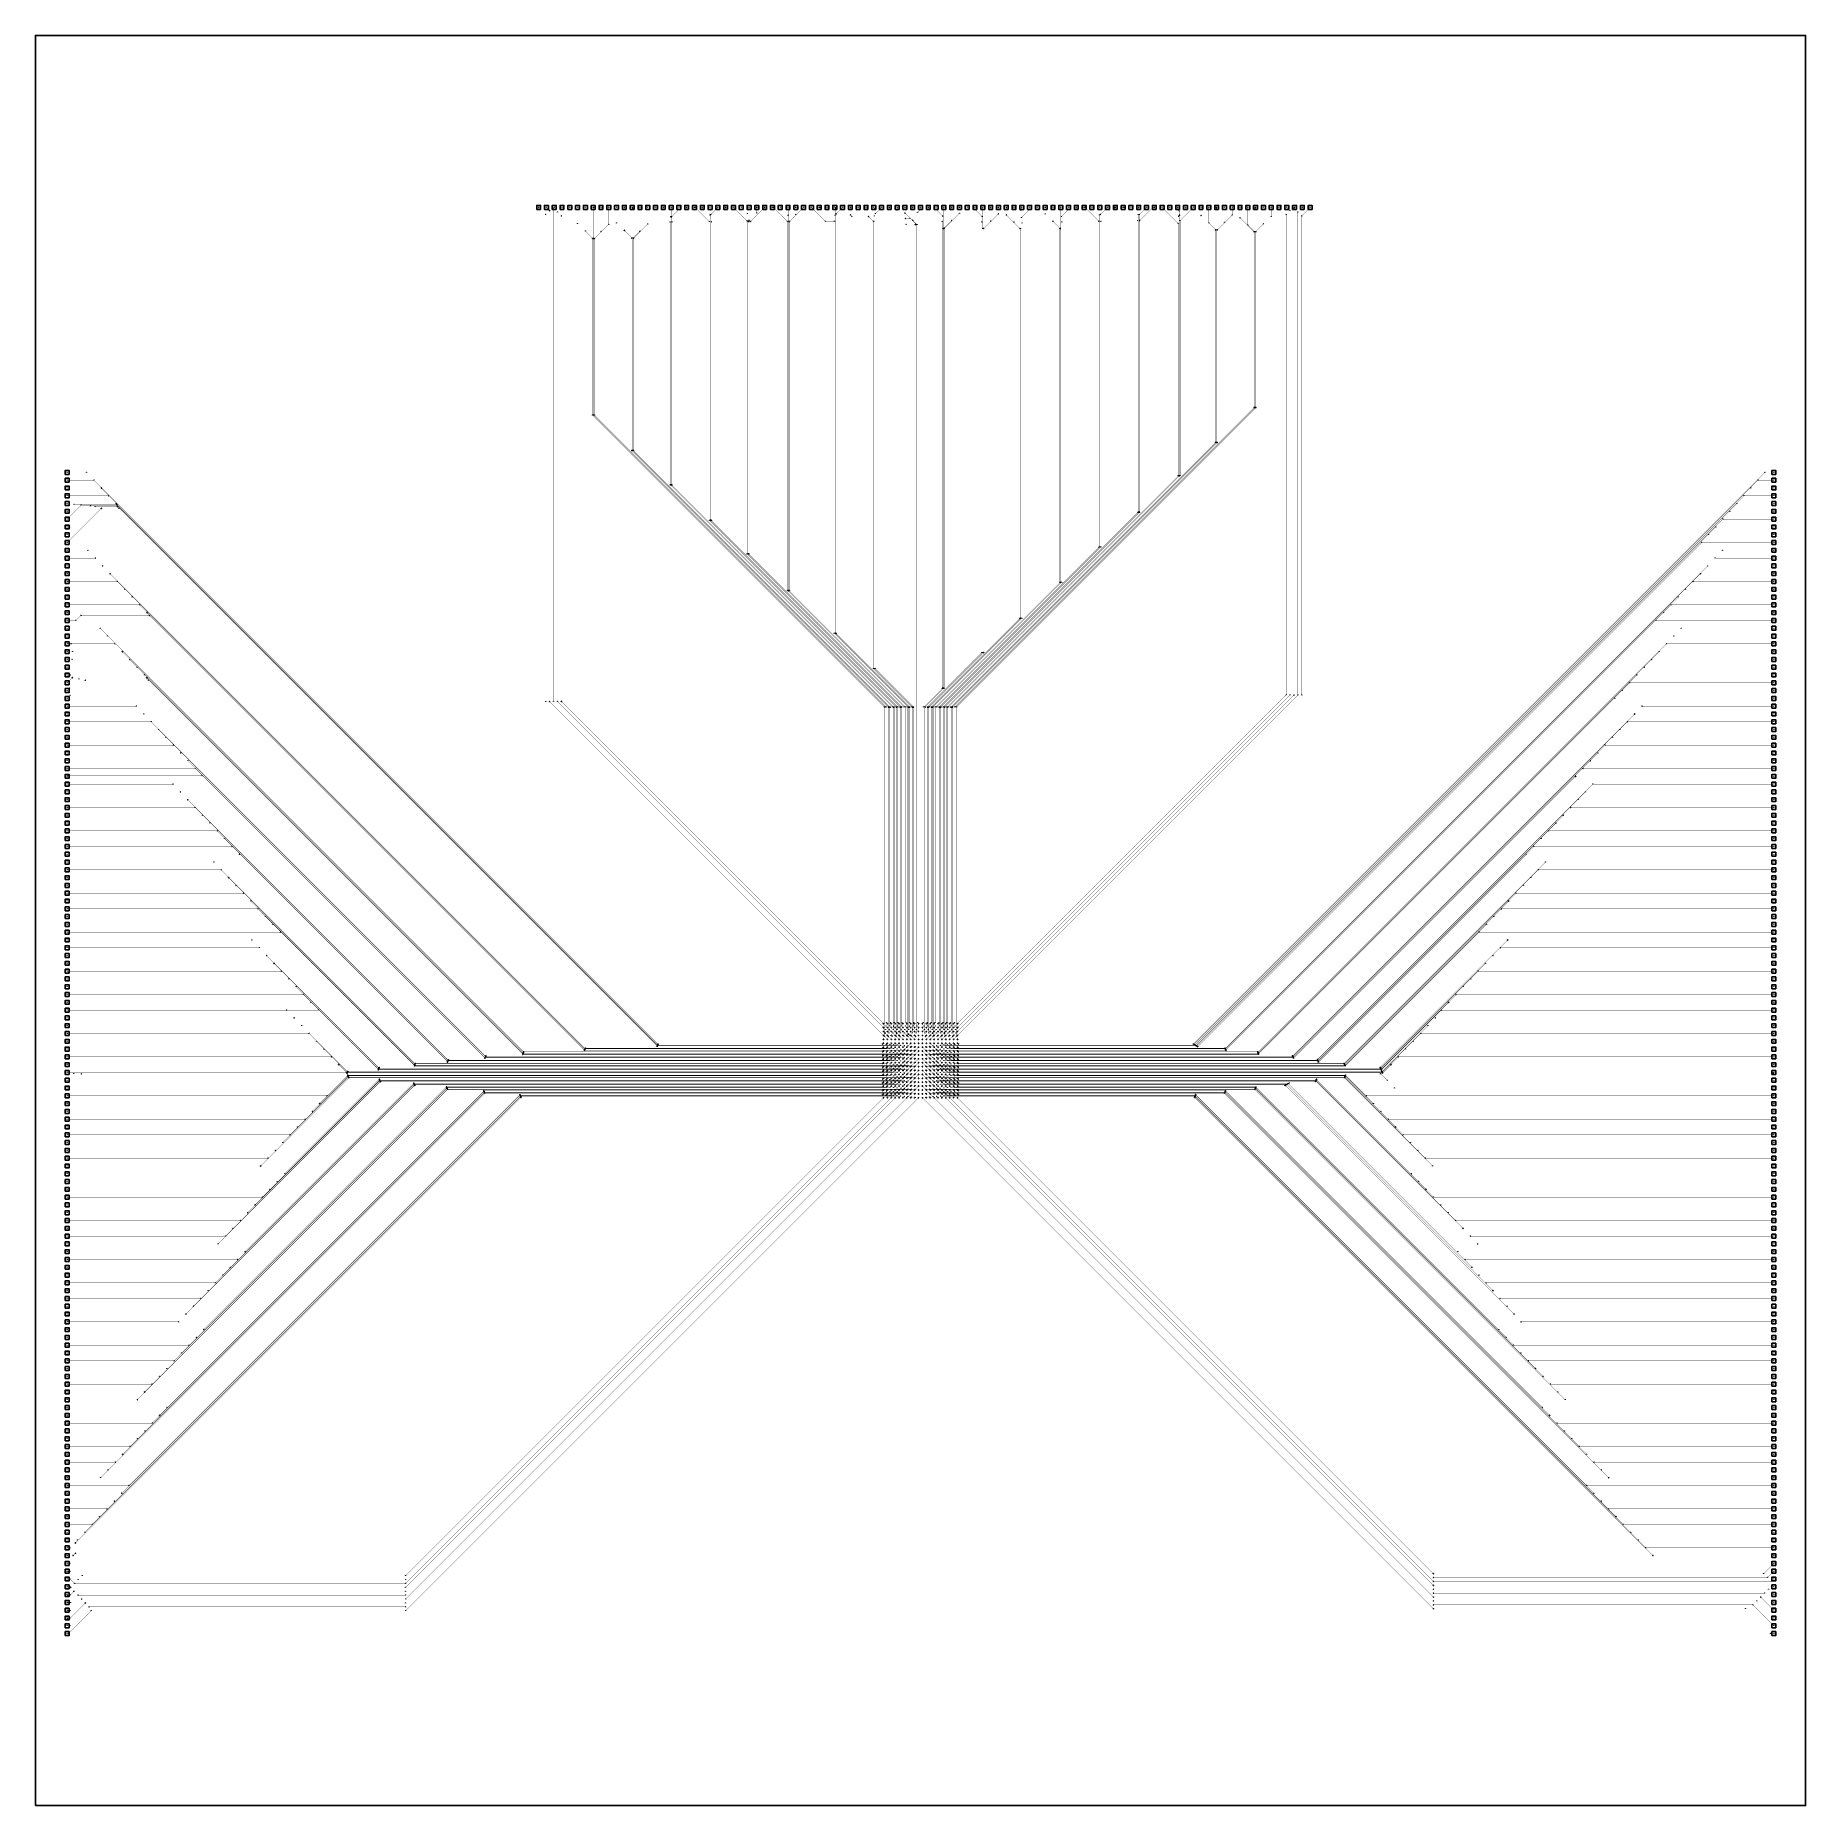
# Model space of a CAD drawing. Extents: x -22715 to 22715, y -22715 to 22715.
import ezdxf

# ---------------------------------------------------------------- set-up
doc = ezdxf.new("R2010")
doc.units = 0
doc.layers.add('L0D0_0', color=2, linetype='CONTINUOUS')
doc.layers.add('Top Layer', color=3, linetype='CONTINUOUS')

# ---------------------------------------------------------------- blocks, each defined once
blk = doc.blocks.new('LGA400C100P20X20_2000X2000X0_1')
at = {"layer": 'L0D0_0'}
for points in [[(-9.51, 9.45), (-9.528, 9.458), (-9.542, 9.472), (-9.55, 9.49), (-9.55, 9.51), (-9.542, 9.528), (-9.528, 9.542), (-9.51, 9.55), (-9.49, 9.55), (-9.472, 9.542), (-9.458, 9.528), (-9.45, 9.51), (-9.45, 9.49), (-9.458, 9.472), (-9.472, 9.458), (-9.49, 9.45)], [(-8.51, 9.45), (-8.528, 9.458), (-8.542, 9.472), (-8.55, 9.49), (-8.55, 9.51), (-8.542, 9.528), (-8.528, 9.542), (-8.51, 9.55), (-8.49, 9.55), (-8.472, 9.542), (-8.458, 9.528), (-8.45, 9.51), (-8.45, 9.49), (-8.458, 9.472), (-8.472, 9.458), (-8.49, 9.45)], [(-7.51, 9.45), (-7.528, 9.458), (-7.542, 9.472), (-7.55, 9.49), (-7.55, 9.51), (-7.542, 9.528), (-7.528, 9.542), (-7.51, 9.55), (-7.49, 9.55), (-7.472, 9.542), (-7.458, 9.528), (-7.45, 9.51), (-7.45, 9.49), (-7.458, 9.472), (-7.472, 9.458), (-7.49, 9.45)], [(-6.51, 9.45), (-6.528, 9.458), (-6.542, 9.472), (-6.55, 9.49), (-6.55, 9.51), (-6.542, 9.528), (-6.528, 9.542), (-6.51, 9.55), (-6.49, 9.55), (-6.472, 9.542), (-6.458, 9.528), (-6.45, 9.51), (-6.45, 9.49), (-6.458, 9.472), (-6.472, 9.458), (-6.49, 9.45)], [(-5.51, 9.45), (-5.528, 9.458), (-5.542, 9.472), (-5.55, 9.49), (-5.55, 9.51), (-5.542, 9.528), (-5.528, 9.542), (-5.51, 9.55), (-5.49, 9.55), (-5.472, 9.542), (-5.458, 9.528), (-5.45, 9.51), (-5.45, 9.49), (-5.458, 9.472), (-5.472, 9.458), (-5.49, 9.45)], [(-4.51, 9.45), (-4.528, 9.458), (-4.542, 9.472), (-4.55, 9.49), (-4.55, 9.51), (-4.542, 9.528), (-4.528, 9.542), (-4.51, 9.55), (-4.49, 9.55), (-4.472, 9.542), (-4.458, 9.528), (-4.45, 9.51), (-4.45, 9.49), (-4.458, 9.472), (-4.472, 9.458), (-4.49, 9.45)], [(-3.51, 9.45), (-3.528, 9.458), (-3.542, 9.472), (-3.55, 9.49), (-3.55, 9.51), (-3.542, 9.528), (-3.528, 9.542), (-3.51, 9.55), (-3.49, 9.55), (-3.472, 9.542), (-3.458, 9.528), (-3.45, 9.51), (-3.45, 9.49), (-3.458, 9.472), (-3.472, 9.458), (-3.49, 9.45)], [(-2.51, 9.45), (-2.528, 9.458), (-2.542, 9.472), (-2.55, 9.49), (-2.55, 9.51), (-2.542, 9.528), (-2.528, 9.542), (-2.51, 9.55), (-2.49, 9.55), (-2.472, 9.542), (-2.458, 9.528), (-2.45, 9.51), (-2.45, 9.49), (-2.458, 9.472), (-2.472, 9.458), (-2.49, 9.45)], [(-1.51, 9.45), (-1.528, 9.458), (-1.542, 9.472), (-1.55, 9.49), (-1.55, 9.51), (-1.542, 9.528), (-1.528, 9.542), (-1.51, 9.55), (-1.49, 9.55), (-1.472, 9.542), (-1.458, 9.528), (-1.45, 9.51), (-1.45, 9.49), (-1.458, 9.472), (-1.472, 9.458), (-1.49, 9.45)], [(-0.51, 9.45), (-0.528, 9.458), (-0.542, 9.472), (-0.55, 9.49), (-0.55, 9.51), (-0.542, 9.528), (-0.528, 9.542), (-0.51, 9.55), (-0.49, 9.55), (-0.472, 9.542), (-0.458, 9.528), (-0.45, 9.51), (-0.45, 9.49), (-0.458, 9.472), (-0.472, 9.458), (-0.49, 9.45)], [(0.49, 9.45), (0.472, 9.458), (0.458, 9.472), (0.45, 9.49), (0.45, 9.51), (0.458, 9.528), (0.472, 9.542), (0.49, 9.55), (0.51, 9.55), (0.528, 9.542), (0.542, 9.528), (0.55, 9.51), (0.55, 9.49), (0.542, 9.472), (0.528, 9.458), (0.51, 9.45)], [(1.49, 9.45), (1.472, 9.458), (1.458, 9.472), (1.45, 9.49), (1.45, 9.51), (1.458, 9.528), (1.472, 9.542), (1.49, 9.55), (1.51, 9.55), (1.528, 9.542), (1.542, 9.528), (1.55, 9.51), (1.55, 9.49), (1.542, 9.472), (1.528, 9.458), (1.51, 9.45)], [(2.49, 9.45), (2.472, 9.458), (2.458, 9.472), (2.45, 9.49), (2.45, 9.51), (2.458, 9.528), (2.472, 9.542), (2.49, 9.55), (2.51, 9.55), (2.528, 9.542), (2.542, 9.528), (2.55, 9.51), (2.55, 9.49), (2.542, 9.472), (2.528, 9.458), (2.51, 9.45)], [(3.49, 9.45), (3.472, 9.458), (3.458, 9.472), (3.45, 9.49), (3.45, 9.51), (3.458, 9.528), (3.472, 9.542), (3.49, 9.55), (3.51, 9.55), (3.528, 9.542), (3.542, 9.528), (3.55, 9.51), (3.55, 9.49), (3.542, 9.472), (3.528, 9.458), (3.51, 9.45)], [(4.49, 9.45), (4.472, 9.458), (4.458, 9.472), (4.45, 9.49), (4.45, 9.51), (4.458, 9.528), (4.472, 9.542), (4.49, 9.55), (4.51, 9.55), (4.528, 9.542), (4.542, 9.528), (4.55, 9.51), (4.55, 9.49), (4.542, 9.472), (4.528, 9.458), (4.51, 9.45)], [(5.49, 9.45), (5.472, 9.458), (5.458, 9.472), (5.45, 9.49), (5.45, 9.51), (5.458, 9.528), (5.472, 9.542), (5.49, 9.55), (5.51, 9.55), (5.528, 9.542), (5.542, 9.528), (5.55, 9.51), (5.55, 9.49), (5.542, 9.472), (5.528, 9.458), (5.51, 9.45)], [(6.49, 9.45), (6.472, 9.458), (6.458, 9.472), (6.45, 9.49), (6.45, 9.51), (6.458, 9.528), (6.472, 9.542), (6.49, 9.55), (6.51, 9.55), (6.528, 9.542), (6.542, 9.528), (6.55, 9.51), (6.55, 9.49), (6.542, 9.472), (6.528, 9.458), (6.51, 9.45)], [(7.49, 9.45), (7.472, 9.458), (7.458, 9.472), (7.45, 9.49), (7.45, 9.51), (7.458, 9.528), (7.472, 9.542), (7.49, 9.55), (7.51, 9.55), (7.528, 9.542), (7.542, 9.528), (7.55, 9.51), (7.55, 9.49), (7.542, 9.472), (7.528, 9.458), (7.51, 9.45)], [(8.49, 9.45), (8.472, 9.458), (8.458, 9.472), (8.45, 9.49), (8.45, 9.51), (8.458, 9.528), (8.472, 9.542), (8.49, 9.55), (8.51, 9.55), (8.528, 9.542), (8.542, 9.528), (8.55, 9.51), (8.55, 9.49), (8.542, 9.472), (8.528, 9.458), (8.51, 9.45)], [(9.49, 9.45), (9.472, 9.458), (9.458, 9.472), (9.45, 9.49), (9.45, 9.51), (9.458, 9.528), (9.472, 9.542), (9.49, 9.55), (9.51, 9.55), (9.528, 9.542), (9.542, 9.528), (9.55, 9.51), (9.55, 9.49), (9.542, 9.472), (9.528, 9.458), (9.51, 9.45)], [(-9.51, 8.45), (-9.528, 8.458), (-9.542, 8.472), (-9.55, 8.49), (-9.55, 8.51), (-9.542, 8.528), (-9.528, 8.542), (-9.51, 8.55), (-9.49, 8.55), (-9.472, 8.542), (-9.458, 8.528), (-9.45, 8.51), (-9.45, 8.49), (-9.458, 8.472), (-9.472, 8.458), (-9.49, 8.45)], [(-9.51, 7.45), (-9.528, 7.458), (-9.542, 7.472), (-9.55, 7.49), (-9.55, 7.51), (-9.542, 7.528), (-9.528, 7.542), (-9.51, 7.55), (-9.49, 7.55), (-9.472, 7.542), (-9.458, 7.528), (-9.45, 7.51), (-9.45, 7.49), (-9.458, 7.472), (-9.472, 7.458), (-9.49, 7.45)], [(-9.51, 6.45), (-9.528, 6.458), (-9.542, 6.472), (-9.55, 6.49), (-9.55, 6.51), (-9.542, 6.528), (-9.528, 6.542), (-9.51, 6.55), (-9.49, 6.55), (-9.472, 6.542), (-9.458, 6.528), (-9.45, 6.51), (-9.45, 6.49), (-9.458, 6.472), (-9.472, 6.458), (-9.49, 6.45)], [(-9.51, 5.45), (-9.528, 5.458), (-9.542, 5.472), (-9.55, 5.49), (-9.55, 5.51), (-9.542, 5.528), (-9.528, 5.542), (-9.51, 5.55), (-9.49, 5.55), (-9.472, 5.542), (-9.458, 5.528), (-9.45, 5.51), (-9.45, 5.49), (-9.458, 5.472), (-9.472, 5.458), (-9.49, 5.45)], [(-9.51, 4.45), (-9.528, 4.458), (-9.542, 4.472), (-9.55, 4.49), (-9.55, 4.51), (-9.542, 4.528), (-9.528, 4.542), (-9.51, 4.55), (-9.49, 4.55), (-9.472, 4.542), (-9.458, 4.528), (-9.45, 4.51), (-9.45, 4.49), (-9.458, 4.472), (-9.472, 4.458), (-9.49, 4.45)], [(-8.51, 8.45), (-8.528, 8.458), (-8.542, 8.472), (-8.55, 8.49), (-8.55, 8.51), (-8.542, 8.528), (-8.528, 8.542), (-8.51, 8.55), (-8.49, 8.55), (-8.472, 8.542), (-8.458, 8.528), (-8.45, 8.51), (-8.45, 8.49), (-8.458, 8.472), (-8.472, 8.458), (-8.49, 8.45)], [(-8.51, 7.45), (-8.528, 7.458), (-8.542, 7.472), (-8.55, 7.49), (-8.55, 7.51), (-8.542, 7.528), (-8.528, 7.542), (-8.51, 7.55), (-8.49, 7.55), (-8.472, 7.542), (-8.458, 7.528), (-8.45, 7.51), (-8.45, 7.49), (-8.458, 7.472), (-8.472, 7.458), (-8.49, 7.45)], [(-8.51, 6.45), (-8.528, 6.458), (-8.542, 6.472), (-8.55, 6.49), (-8.55, 6.51), (-8.542, 6.528), (-8.528, 6.542), (-8.51, 6.55), (-8.49, 6.55), (-8.472, 6.542), (-8.458, 6.528), (-8.45, 6.51), (-8.45, 6.49), (-8.458, 6.472), (-8.472, 6.458), (-8.49, 6.45)], [(-8.51, 5.45), (-8.528, 5.458), (-8.542, 5.472), (-8.55, 5.49), (-8.55, 5.51), (-8.542, 5.528), (-8.528, 5.542), (-8.51, 5.55), (-8.49, 5.55), (-8.472, 5.542), (-8.458, 5.528), (-8.45, 5.51), (-8.45, 5.49), (-8.458, 5.472), (-8.472, 5.458), (-8.49, 5.45)], [(-8.51, 4.45), (-8.528, 4.458), (-8.542, 4.472), (-8.55, 4.49), (-8.55, 4.51), (-8.542, 4.528), (-8.528, 4.542), (-8.51, 4.55), (-8.49, 4.55), (-8.472, 4.542), (-8.458, 4.528), (-8.45, 4.51), (-8.45, 4.49), (-8.458, 4.472), (-8.472, 4.458), (-8.49, 4.45)], [(-7.51, 8.45), (-7.528, 8.458), (-7.542, 8.472), (-7.55, 8.49), (-7.55, 8.51), (-7.542, 8.528), (-7.528, 8.542), (-7.51, 8.55), (-7.49, 8.55), (-7.472, 8.542), (-7.458, 8.528), (-7.45, 8.51), (-7.45, 8.49), (-7.458, 8.472), (-7.472, 8.458), (-7.49, 8.45)], [(-7.51, 7.45), (-7.528, 7.458), (-7.542, 7.472), (-7.55, 7.49), (-7.55, 7.51), (-7.542, 7.528), (-7.528, 7.542), (-7.51, 7.55), (-7.49, 7.55), (-7.472, 7.542), (-7.458, 7.528), (-7.45, 7.51), (-7.45, 7.49), (-7.458, 7.472), (-7.472, 7.458), (-7.49, 7.45)], [(-7.51, 6.45), (-7.528, 6.458), (-7.542, 6.472), (-7.55, 6.49), (-7.55, 6.51), (-7.542, 6.528), (-7.528, 6.542), (-7.51, 6.55), (-7.49, 6.55), (-7.472, 6.542), (-7.458, 6.528), (-7.45, 6.51), (-7.45, 6.49), (-7.458, 6.472), (-7.472, 6.458), (-7.49, 6.45)], [(-7.51, 5.45), (-7.528, 5.458), (-7.542, 5.472), (-7.55, 5.49), (-7.55, 5.51), (-7.542, 5.528), (-7.528, 5.542), (-7.51, 5.55), (-7.49, 5.55), (-7.472, 5.542), (-7.458, 5.528), (-7.45, 5.51), (-7.45, 5.49), (-7.458, 5.472), (-7.472, 5.458), (-7.49, 5.45)], [(-7.51, 4.45), (-7.528, 4.458), (-7.542, 4.472), (-7.55, 4.49), (-7.55, 4.51), (-7.542, 4.528), (-7.528, 4.542), (-7.51, 4.55), (-7.49, 4.55), (-7.472, 4.542), (-7.458, 4.528), (-7.45, 4.51), (-7.45, 4.49), (-7.458, 4.472), (-7.472, 4.458), (-7.49, 4.45)], [(-6.51, 8.45), (-6.528, 8.458), (-6.542, 8.472), (-6.55, 8.49), (-6.55, 8.51), (-6.542, 8.528), (-6.528, 8.542), (-6.51, 8.55), (-6.49, 8.55), (-6.472, 8.542), (-6.458, 8.528), (-6.45, 8.51), (-6.45, 8.49), (-6.458, 8.472), (-6.472, 8.458), (-6.49, 8.45)], [(-6.51, 7.45), (-6.528, 7.458), (-6.542, 7.472), (-6.55, 7.49), (-6.55, 7.51), (-6.542, 7.528), (-6.528, 7.542), (-6.51, 7.55), (-6.49, 7.55), (-6.472, 7.542), (-6.458, 7.528), (-6.45, 7.51), (-6.45, 7.49), (-6.458, 7.472), (-6.472, 7.458), (-6.49, 7.45)], [(-6.51, 6.45), (-6.528, 6.458), (-6.542, 6.472), (-6.55, 6.49), (-6.55, 6.51), (-6.542, 6.528), (-6.528, 6.542), (-6.51, 6.55), (-6.49, 6.55), (-6.472, 6.542), (-6.458, 6.528), (-6.45, 6.51), (-6.45, 6.49), (-6.458, 6.472), (-6.472, 6.458), (-6.49, 6.45)], [(-6.51, 5.45), (-6.528, 5.458), (-6.542, 5.472), (-6.55, 5.49), (-6.55, 5.51), (-6.542, 5.528), (-6.528, 5.542), (-6.51, 5.55), (-6.49, 5.55), (-6.472, 5.542), (-6.458, 5.528), (-6.45, 5.51), (-6.45, 5.49), (-6.458, 5.472), (-6.472, 5.458), (-6.49, 5.45)], [(-6.51, 4.45), (-6.528, 4.458), (-6.542, 4.472), (-6.55, 4.49), (-6.55, 4.51), (-6.542, 4.528), (-6.528, 4.542), (-6.51, 4.55), (-6.49, 4.55), (-6.472, 4.542), (-6.458, 4.528), (-6.45, 4.51), (-6.45, 4.49), (-6.458, 4.472), (-6.472, 4.458), (-6.49, 4.45)], [(-5.51, 8.45), (-5.528, 8.458), (-5.542, 8.472), (-5.55, 8.49), (-5.55, 8.51), (-5.542, 8.528), (-5.528, 8.542), (-5.51, 8.55), (-5.49, 8.55), (-5.472, 8.542), (-5.458, 8.528), (-5.45, 8.51), (-5.45, 8.49), (-5.458, 8.472), (-5.472, 8.458), (-5.49, 8.45)], [(-5.51, 7.45), (-5.528, 7.458), (-5.542, 7.472), (-5.55, 7.49), (-5.55, 7.51), (-5.542, 7.528), (-5.528, 7.542), (-5.51, 7.55), (-5.49, 7.55), (-5.472, 7.542), (-5.458, 7.528), (-5.45, 7.51), (-5.45, 7.49), (-5.458, 7.472), (-5.472, 7.458), (-5.49, 7.45)], [(-5.51, 6.45), (-5.528, 6.458), (-5.542, 6.472), (-5.55, 6.49), (-5.55, 6.51), (-5.542, 6.528), (-5.528, 6.542), (-5.51, 6.55), (-5.49, 6.55), (-5.472, 6.542), (-5.458, 6.528), (-5.45, 6.51), (-5.45, 6.49), (-5.458, 6.472), (-5.472, 6.458), (-5.49, 6.45)], [(-5.51, 5.45), (-5.528, 5.458), (-5.542, 5.472), (-5.55, 5.49), (-5.55, 5.51), (-5.542, 5.528), (-5.528, 5.542), (-5.51, 5.55), (-5.49, 5.55), (-5.472, 5.542), (-5.458, 5.528), (-5.45, 5.51), (-5.45, 5.49), (-5.458, 5.472), (-5.472, 5.458), (-5.49, 5.45)], [(-5.51, 4.45), (-5.528, 4.458), (-5.542, 4.472), (-5.55, 4.49), (-5.55, 4.51), (-5.542, 4.528), (-5.528, 4.542), (-5.51, 4.55), (-5.49, 4.55), (-5.472, 4.542), (-5.458, 4.528), (-5.45, 4.51), (-5.45, 4.49), (-5.458, 4.472), (-5.472, 4.458), (-5.49, 4.45)], [(-4.51, 8.45), (-4.528, 8.458), (-4.542, 8.472), (-4.55, 8.49), (-4.55, 8.51), (-4.542, 8.528), (-4.528, 8.542), (-4.51, 8.55), (-4.49, 8.55), (-4.472, 8.542), (-4.458, 8.528), (-4.45, 8.51), (-4.45, 8.49), (-4.458, 8.472), (-4.472, 8.458), (-4.49, 8.45)], [(-4.51, 7.45), (-4.528, 7.458), (-4.542, 7.472), (-4.55, 7.49), (-4.55, 7.51), (-4.542, 7.528), (-4.528, 7.542), (-4.51, 7.55), (-4.49, 7.55), (-4.472, 7.542), (-4.458, 7.528), (-4.45, 7.51), (-4.45, 7.49), (-4.458, 7.472), (-4.472, 7.458), (-4.49, 7.45)], [(-4.51, 6.45), (-4.528, 6.458), (-4.542, 6.472), (-4.55, 6.49), (-4.55, 6.51), (-4.542, 6.528), (-4.528, 6.542), (-4.51, 6.55), (-4.49, 6.55), (-4.472, 6.542), (-4.458, 6.528), (-4.45, 6.51), (-4.45, 6.49), (-4.458, 6.472), (-4.472, 6.458), (-4.49, 6.45)], [(-4.51, 5.45), (-4.528, 5.458), (-4.542, 5.472), (-4.55, 5.49), (-4.55, 5.51), (-4.542, 5.528), (-4.528, 5.542), (-4.51, 5.55), (-4.49, 5.55), (-4.472, 5.542), (-4.458, 5.528), (-4.45, 5.51), (-4.45, 5.49), (-4.458, 5.472), (-4.472, 5.458), (-4.49, 5.45)], [(-4.51, 4.45), (-4.528, 4.458), (-4.542, 4.472), (-4.55, 4.49), (-4.55, 4.51), (-4.542, 4.528), (-4.528, 4.542), (-4.51, 4.55), (-4.49, 4.55), (-4.472, 4.542), (-4.458, 4.528), (-4.45, 4.51), (-4.45, 4.49), (-4.458, 4.472), (-4.472, 4.458), (-4.49, 4.45)], [(-3.51, 8.45), (-3.528, 8.458), (-3.542, 8.472), (-3.55, 8.49), (-3.55, 8.51), (-3.542, 8.528), (-3.528, 8.542), (-3.51, 8.55), (-3.49, 8.55), (-3.472, 8.542), (-3.458, 8.528), (-3.45, 8.51), (-3.45, 8.49), (-3.458, 8.472), (-3.472, 8.458), (-3.49, 8.45)], [(-3.51, 7.45), (-3.528, 7.458), (-3.542, 7.472), (-3.55, 7.49), (-3.55, 7.51), (-3.542, 7.528), (-3.528, 7.542), (-3.51, 7.55), (-3.49, 7.55), (-3.472, 7.542), (-3.458, 7.528), (-3.45, 7.51), (-3.45, 7.49), (-3.458, 7.472), (-3.472, 7.458), (-3.49, 7.45)], [(-3.51, 6.45), (-3.528, 6.458), (-3.542, 6.472), (-3.55, 6.49), (-3.55, 6.51), (-3.542, 6.528), (-3.528, 6.542), (-3.51, 6.55), (-3.49, 6.55), (-3.472, 6.542), (-3.458, 6.528), (-3.45, 6.51), (-3.45, 6.49), (-3.458, 6.472), (-3.472, 6.458), (-3.49, 6.45)], [(-3.51, 5.45), (-3.528, 5.458), (-3.542, 5.472), (-3.55, 5.49), (-3.55, 5.51), (-3.542, 5.528), (-3.528, 5.542), (-3.51, 5.55), (-3.49, 5.55), (-3.472, 5.542), (-3.458, 5.528), (-3.45, 5.51), (-3.45, 5.49), (-3.458, 5.472), (-3.472, 5.458), (-3.49, 5.45)], [(-3.51, 4.45), (-3.528, 4.458), (-3.542, 4.472), (-3.55, 4.49), (-3.55, 4.51), (-3.542, 4.528), (-3.528, 4.542), (-3.51, 4.55), (-3.49, 4.55), (-3.472, 4.542), (-3.458, 4.528), (-3.45, 4.51), (-3.45, 4.49), (-3.458, 4.472), (-3.472, 4.458), (-3.49, 4.45)], [(-2.51, 8.45), (-2.528, 8.458), (-2.542, 8.472), (-2.55, 8.49), (-2.55, 8.51), (-2.542, 8.528), (-2.528, 8.542), (-2.51, 8.55), (-2.49, 8.55), (-2.472, 8.542), (-2.458, 8.528), (-2.45, 8.51), (-2.45, 8.49), (-2.458, 8.472), (-2.472, 8.458), (-2.49, 8.45)], [(-2.51, 7.45), (-2.528, 7.458), (-2.542, 7.472), (-2.55, 7.49), (-2.55, 7.51), (-2.542, 7.528), (-2.528, 7.542), (-2.51, 7.55), (-2.49, 7.55), (-2.472, 7.542), (-2.458, 7.528), (-2.45, 7.51), (-2.45, 7.49), (-2.458, 7.472), (-2.472, 7.458), (-2.49, 7.45)], [(-2.51, 6.45), (-2.528, 6.458), (-2.542, 6.472), (-2.55, 6.49), (-2.55, 6.51), (-2.542, 6.528), (-2.528, 6.542), (-2.51, 6.55), (-2.49, 6.55), (-2.472, 6.542), (-2.458, 6.528), (-2.45, 6.51), (-2.45, 6.49), (-2.458, 6.472), (-2.472, 6.458), (-2.49, 6.45)], [(-2.51, 5.45), (-2.528, 5.458), (-2.542, 5.472), (-2.55, 5.49), (-2.55, 5.51), (-2.542, 5.528), (-2.528, 5.542), (-2.51, 5.55), (-2.49, 5.55), (-2.472, 5.542), (-2.458, 5.528), (-2.45, 5.51), (-2.45, 5.49), (-2.458, 5.472), (-2.472, 5.458), (-2.49, 5.45)], [(-2.51, 4.45), (-2.528, 4.458), (-2.542, 4.472), (-2.55, 4.49), (-2.55, 4.51), (-2.542, 4.528), (-2.528, 4.542), (-2.51, 4.55), (-2.49, 4.55), (-2.472, 4.542), (-2.458, 4.528), (-2.45, 4.51), (-2.45, 4.49), (-2.458, 4.472), (-2.472, 4.458), (-2.49, 4.45)], [(-1.51, 8.45), (-1.528, 8.458), (-1.542, 8.472), (-1.55, 8.49), (-1.55, 8.51), (-1.542, 8.528), (-1.528, 8.542), (-1.51, 8.55), (-1.49, 8.55), (-1.472, 8.542), (-1.458, 8.528), (-1.45, 8.51), (-1.45, 8.49), (-1.458, 8.472), (-1.472, 8.458), (-1.49, 8.45)], [(-1.51, 7.45), (-1.528, 7.458), (-1.542, 7.472), (-1.55, 7.49), (-1.55, 7.51), (-1.542, 7.528), (-1.528, 7.542), (-1.51, 7.55), (-1.49, 7.55), (-1.472, 7.542), (-1.458, 7.528), (-1.45, 7.51), (-1.45, 7.49), (-1.458, 7.472), (-1.472, 7.458), (-1.49, 7.45)], [(-1.51, 6.45), (-1.528, 6.458), (-1.542, 6.472), (-1.55, 6.49), (-1.55, 6.51), (-1.542, 6.528), (-1.528, 6.542), (-1.51, 6.55), (-1.49, 6.55), (-1.472, 6.542), (-1.458, 6.528), (-1.45, 6.51), (-1.45, 6.49), (-1.458, 6.472), (-1.472, 6.458), (-1.49, 6.45)], [(-1.51, 5.45), (-1.528, 5.458), (-1.542, 5.472), (-1.55, 5.49), (-1.55, 5.51), (-1.542, 5.528), (-1.528, 5.542), (-1.51, 5.55), (-1.49, 5.55), (-1.472, 5.542), (-1.458, 5.528), (-1.45, 5.51), (-1.45, 5.49), (-1.458, 5.472), (-1.472, 5.458), (-1.49, 5.45)], [(-1.51, 4.45), (-1.528, 4.458), (-1.542, 4.472), (-1.55, 4.49), (-1.55, 4.51), (-1.542, 4.528), (-1.528, 4.542), (-1.51, 4.55), (-1.49, 4.55), (-1.472, 4.542), (-1.458, 4.528), (-1.45, 4.51), (-1.45, 4.49), (-1.458, 4.472), (-1.472, 4.458), (-1.49, 4.45)], [(-0.51, 8.45), (-0.528, 8.458), (-0.542, 8.472), (-0.55, 8.49), (-0.55, 8.51), (-0.542, 8.528), (-0.528, 8.542), (-0.51, 8.55), (-0.49, 8.55), (-0.472, 8.542), (-0.458, 8.528), (-0.45, 8.51), (-0.45, 8.49), (-0.458, 8.472), (-0.472, 8.458), (-0.49, 8.45)], [(-0.51, 7.45), (-0.528, 7.458), (-0.542, 7.472), (-0.55, 7.49), (-0.55, 7.51), (-0.542, 7.528), (-0.528, 7.542), (-0.51, 7.55), (-0.49, 7.55), (-0.472, 7.542), (-0.458, 7.528), (-0.45, 7.51), (-0.45, 7.49), (-0.458, 7.472), (-0.472, 7.458), (-0.49, 7.45)], [(-0.51, 6.45), (-0.528, 6.458), (-0.542, 6.472), (-0.55, 6.49), (-0.55, 6.51), (-0.542, 6.528), (-0.528, 6.542), (-0.51, 6.55), (-0.49, 6.55), (-0.472, 6.542), (-0.458, 6.528), (-0.45, 6.51), (-0.45, 6.49), (-0.458, 6.472), (-0.472, 6.458), (-0.49, 6.45)], [(-0.51, 5.45), (-0.528, 5.458), (-0.542, 5.472), (-0.55, 5.49), (-0.55, 5.51), (-0.542, 5.528), (-0.528, 5.542), (-0.51, 5.55), (-0.49, 5.55), (-0.472, 5.542), (-0.458, 5.528), (-0.45, 5.51), (-0.45, 5.49), (-0.458, 5.472), (-0.472, 5.458), (-0.49, 5.45)], [(-0.51, 4.45), (-0.528, 4.458), (-0.542, 4.472), (-0.55, 4.49), (-0.55, 4.51), (-0.542, 4.528), (-0.528, 4.542), (-0.51, 4.55), (-0.49, 4.55), (-0.472, 4.542), (-0.458, 4.528), (-0.45, 4.51), (-0.45, 4.49), (-0.458, 4.472), (-0.472, 4.458), (-0.49, 4.45)], [(0.49, 8.45), (0.472, 8.458), (0.458, 8.472), (0.45, 8.49), (0.45, 8.51), (0.458, 8.528), (0.472, 8.542), (0.49, 8.55), (0.51, 8.55), (0.528, 8.542), (0.542, 8.528), (0.55, 8.51), (0.55, 8.49), (0.542, 8.472), (0.528, 8.458), (0.51, 8.45)], [(0.49, 7.45), (0.472, 7.458), (0.458, 7.472), (0.45, 7.49), (0.45, 7.51), (0.458, 7.528), (0.472, 7.542), (0.49, 7.55), (0.51, 7.55), (0.528, 7.542), (0.542, 7.528), (0.55, 7.51), (0.55, 7.49), (0.542, 7.472), (0.528, 7.458), (0.51, 7.45)], [(0.49, 6.45), (0.472, 6.458), (0.458, 6.472), (0.45, 6.49), (0.45, 6.51), (0.458, 6.528), (0.472, 6.542), (0.49, 6.55), (0.51, 6.55), (0.528, 6.542), (0.542, 6.528), (0.55, 6.51), (0.55, 6.49), (0.542, 6.472), (0.528, 6.458), (0.51, 6.45)], [(0.49, 5.45), (0.472, 5.458), (0.458, 5.472), (0.45, 5.49), (0.45, 5.51), (0.458, 5.528), (0.472, 5.542), (0.49, 5.55), (0.51, 5.55), (0.528, 5.542), (0.542, 5.528), (0.55, 5.51), (0.55, 5.49), (0.542, 5.472), (0.528, 5.458), (0.51, 5.45)], [(0.49, 4.45), (0.472, 4.458), (0.458, 4.472), (0.45, 4.49), (0.45, 4.51), (0.458, 4.528), (0.472, 4.542), (0.49, 4.55), (0.51, 4.55), (0.528, 4.542), (0.542, 4.528), (0.55, 4.51), (0.55, 4.49), (0.542, 4.472), (0.528, 4.458), (0.51, 4.45)], [(1.49, 8.45), (1.472, 8.458), (1.458, 8.472), (1.45, 8.49), (1.45, 8.51), (1.458, 8.528), (1.472, 8.542), (1.49, 8.55), (1.51, 8.55), (1.528, 8.542), (1.542, 8.528), (1.55, 8.51), (1.55, 8.49), (1.542, 8.472), (1.528, 8.458), (1.51, 8.45)], [(1.49, 7.45), (1.472, 7.458), (1.458, 7.472), (1.45, 7.49), (1.45, 7.51), (1.458, 7.528), (1.472, 7.542), (1.49, 7.55), (1.51, 7.55), (1.528, 7.542), (1.542, 7.528), (1.55, 7.51), (1.55, 7.49), (1.542, 7.472), (1.528, 7.458), (1.51, 7.45)], [(1.49, 6.45), (1.472, 6.458), (1.458, 6.472), (1.45, 6.49), (1.45, 6.51), (1.458, 6.528), (1.472, 6.542), (1.49, 6.55), (1.51, 6.55), (1.528, 6.542), (1.542, 6.528), (1.55, 6.51), (1.55, 6.49), (1.542, 6.472), (1.528, 6.458), (1.51, 6.45)], [(1.49, 5.45), (1.472, 5.458), (1.458, 5.472), (1.45, 5.49), (1.45, 5.51), (1.458, 5.528), (1.472, 5.542), (1.49, 5.55), (1.51, 5.55), (1.528, 5.542), (1.542, 5.528), (1.55, 5.51), (1.55, 5.49), (1.542, 5.472), (1.528, 5.458), (1.51, 5.45)], [(1.49, 4.45), (1.472, 4.458), (1.458, 4.472), (1.45, 4.49), (1.45, 4.51), (1.458, 4.528), (1.472, 4.542), (1.49, 4.55), (1.51, 4.55), (1.528, 4.542), (1.542, 4.528), (1.55, 4.51), (1.55, 4.49), (1.542, 4.472), (1.528, 4.458), (1.51, 4.45)], [(2.49, 8.45), (2.472, 8.458), (2.458, 8.472), (2.45, 8.49), (2.45, 8.51), (2.458, 8.528), (2.472, 8.542), (2.49, 8.55), (2.51, 8.55), (2.528, 8.542), (2.542, 8.528), (2.55, 8.51), (2.55, 8.49), (2.542, 8.472), (2.528, 8.458), (2.51, 8.45)], [(2.49, 7.45), (2.472, 7.458), (2.458, 7.472), (2.45, 7.49), (2.45, 7.51), (2.458, 7.528), (2.472, 7.542), (2.49, 7.55), (2.51, 7.55), (2.528, 7.542), (2.542, 7.528), (2.55, 7.51), (2.55, 7.49), (2.542, 7.472), (2.528, 7.458), (2.51, 7.45)], [(2.49, 6.45), (2.472, 6.458), (2.458, 6.472), (2.45, 6.49), (2.45, 6.51), (2.458, 6.528), (2.472, 6.542), (2.49, 6.55), (2.51, 6.55), (2.528, 6.542), (2.542, 6.528), (2.55, 6.51), (2.55, 6.49), (2.542, 6.472), (2.528, 6.458), (2.51, 6.45)], [(2.49, 5.45), (2.472, 5.458), (2.458, 5.472), (2.45, 5.49), (2.45, 5.51), (2.458, 5.528), (2.472, 5.542), (2.49, 5.55), (2.51, 5.55), (2.528, 5.542), (2.542, 5.528), (2.55, 5.51), (2.55, 5.49), (2.542, 5.472), (2.528, 5.458), (2.51, 5.45)], [(2.49, 4.45), (2.472, 4.458), (2.458, 4.472), (2.45, 4.49), (2.45, 4.51), (2.458, 4.528), (2.472, 4.542), (2.49, 4.55), (2.51, 4.55), (2.528, 4.542), (2.542, 4.528), (2.55, 4.51), (2.55, 4.49), (2.542, 4.472), (2.528, 4.458), (2.51, 4.45)], [(3.49, 8.45), (3.472, 8.458), (3.458, 8.472), (3.45, 8.49), (3.45, 8.51), (3.458, 8.528), (3.472, 8.542), (3.49, 8.55), (3.51, 8.55), (3.528, 8.542), (3.542, 8.528), (3.55, 8.51), (3.55, 8.49), (3.542, 8.472), (3.528, 8.458), (3.51, 8.45)], [(3.49, 7.45), (3.472, 7.458), (3.458, 7.472), (3.45, 7.49), (3.45, 7.51), (3.458, 7.528), (3.472, 7.542), (3.49, 7.55), (3.51, 7.55), (3.528, 7.542), (3.542, 7.528), (3.55, 7.51), (3.55, 7.49), (3.542, 7.472), (3.528, 7.458), (3.51, 7.45)], [(3.49, 6.45), (3.472, 6.458), (3.458, 6.472), (3.45, 6.49), (3.45, 6.51), (3.458, 6.528), (3.472, 6.542), (3.49, 6.55), (3.51, 6.55), (3.528, 6.542), (3.542, 6.528), (3.55, 6.51), (3.55, 6.49), (3.542, 6.472), (3.528, 6.458), (3.51, 6.45)], [(3.49, 5.45), (3.472, 5.458), (3.458, 5.472), (3.45, 5.49), (3.45, 5.51), (3.458, 5.528), (3.472, 5.542), (3.49, 5.55), (3.51, 5.55), (3.528, 5.542), (3.542, 5.528), (3.55, 5.51), (3.55, 5.49), (3.542, 5.472), (3.528, 5.458), (3.51, 5.45)], [(3.49, 4.45), (3.472, 4.458), (3.458, 4.472), (3.45, 4.49), (3.45, 4.51), (3.458, 4.528), (3.472, 4.542), (3.49, 4.55), (3.51, 4.55), (3.528, 4.542), (3.542, 4.528), (3.55, 4.51), (3.55, 4.49), (3.542, 4.472), (3.528, 4.458), (3.51, 4.45)], [(4.49, 8.45), (4.472, 8.458), (4.458, 8.472), (4.45, 8.49), (4.45, 8.51), (4.458, 8.528), (4.472, 8.542), (4.49, 8.55), (4.51, 8.55), (4.528, 8.542), (4.542, 8.528), (4.55, 8.51), (4.55, 8.49), (4.542, 8.472), (4.528, 8.458), (4.51, 8.45)], [(4.49, 7.45), (4.472, 7.458), (4.458, 7.472), (4.45, 7.49), (4.45, 7.51), (4.458, 7.528), (4.472, 7.542), (4.49, 7.55), (4.51, 7.55), (4.528, 7.542), (4.542, 7.528), (4.55, 7.51), (4.55, 7.49), (4.542, 7.472), (4.528, 7.458), (4.51, 7.45)], [(4.49, 6.45), (4.472, 6.458), (4.458, 6.472), (4.45, 6.49), (4.45, 6.51), (4.458, 6.528), (4.472, 6.542), (4.49, 6.55), (4.51, 6.55), (4.528, 6.542), (4.542, 6.528), (4.55, 6.51), (4.55, 6.49), (4.542, 6.472), (4.528, 6.458), (4.51, 6.45)], [(4.49, 5.45), (4.472, 5.458), (4.458, 5.472), (4.45, 5.49), (4.45, 5.51), (4.458, 5.528), (4.472, 5.542), (4.49, 5.55), (4.51, 5.55), (4.528, 5.542), (4.542, 5.528), (4.55, 5.51), (4.55, 5.49), (4.542, 5.472), (4.528, 5.458), (4.51, 5.45)], [(4.49, 4.45), (4.472, 4.458), (4.458, 4.472), (4.45, 4.49), (4.45, 4.51), (4.458, 4.528), (4.472, 4.542), (4.49, 4.55), (4.51, 4.55), (4.528, 4.542), (4.542, 4.528), (4.55, 4.51), (4.55, 4.49), (4.542, 4.472), (4.528, 4.458), (4.51, 4.45)], [(5.49, 8.45), (5.472, 8.458), (5.458, 8.472), (5.45, 8.49), (5.45, 8.51), (5.458, 8.528), (5.472, 8.542), (5.49, 8.55), (5.51, 8.55), (5.528, 8.542), (5.542, 8.528), (5.55, 8.51), (5.55, 8.49), (5.542, 8.472), (5.528, 8.458), (5.51, 8.45)], [(5.49, 7.45), (5.472, 7.458), (5.458, 7.472), (5.45, 7.49), (5.45, 7.51), (5.458, 7.528), (5.472, 7.542), (5.49, 7.55), (5.51, 7.55), (5.528, 7.542), (5.542, 7.528), (5.55, 7.51), (5.55, 7.49), (5.542, 7.472), (5.528, 7.458), (5.51, 7.45)], [(5.49, 6.45), (5.472, 6.458), (5.458, 6.472), (5.45, 6.49), (5.45, 6.51), (5.458, 6.528), (5.472, 6.542), (5.49, 6.55), (5.51, 6.55), (5.528, 6.542), (5.542, 6.528), (5.55, 6.51), (5.55, 6.49), (5.542, 6.472), (5.528, 6.458), (5.51, 6.45)], [(5.49, 5.45), (5.472, 5.458), (5.458, 5.472), (5.45, 5.49), (5.45, 5.51), (5.458, 5.528), (5.472, 5.542), (5.49, 5.55), (5.51, 5.55), (5.528, 5.542), (5.542, 5.528), (5.55, 5.51), (5.55, 5.49), (5.542, 5.472), (5.528, 5.458), (5.51, 5.45)], [(5.49, 4.45), (5.472, 4.458), (5.458, 4.472), (5.45, 4.49), (5.45, 4.51), (5.458, 4.528), (5.472, 4.542), (5.49, 4.55), (5.51, 4.55), (5.528, 4.542), (5.542, 4.528), (5.55, 4.51), (5.55, 4.49), (5.542, 4.472), (5.528, 4.458), (5.51, 4.45)], [(6.49, 8.45), (6.472, 8.458), (6.458, 8.472), (6.45, 8.49), (6.45, 8.51), (6.458, 8.528), (6.472, 8.542), (6.49, 8.55), (6.51, 8.55), (6.528, 8.542), (6.542, 8.528), (6.55, 8.51), (6.55, 8.49), (6.542, 8.472), (6.528, 8.458), (6.51, 8.45)], [(6.49, 7.45), (6.472, 7.458), (6.458, 7.472), (6.45, 7.49), (6.45, 7.51), (6.458, 7.528), (6.472, 7.542), (6.49, 7.55), (6.51, 7.55), (6.528, 7.542), (6.542, 7.528), (6.55, 7.51), (6.55, 7.49), (6.542, 7.472), (6.528, 7.458), (6.51, 7.45)], [(6.49, 6.45), (6.472, 6.458), (6.458, 6.472), (6.45, 6.49), (6.45, 6.51), (6.458, 6.528), (6.472, 6.542), (6.49, 6.55), (6.51, 6.55), (6.528, 6.542), (6.542, 6.528), (6.55, 6.51), (6.55, 6.49), (6.542, 6.472), (6.528, 6.458), (6.51, 6.45)], [(6.49, 5.45), (6.472, 5.458), (6.458, 5.472), (6.45, 5.49), (6.45, 5.51), (6.458, 5.528), (6.472, 5.542), (6.49, 5.55), (6.51, 5.55), (6.528, 5.542), (6.542, 5.528), (6.55, 5.51), (6.55, 5.49), (6.542, 5.472), (6.528, 5.458), (6.51, 5.45)], [(6.49, 4.45), (6.472, 4.458), (6.458, 4.472), (6.45, 4.49), (6.45, 4.51), (6.458, 4.528), (6.472, 4.542), (6.49, 4.55), (6.51, 4.55), (6.528, 4.542), (6.542, 4.528), (6.55, 4.51), (6.55, 4.49), (6.542, 4.472), (6.528, 4.458), (6.51, 4.45)], [(7.49, 8.45), (7.472, 8.458), (7.458, 8.472), (7.45, 8.49), (7.45, 8.51), (7.458, 8.528), (7.472, 8.542), (7.49, 8.55), (7.51, 8.55), (7.528, 8.542), (7.542, 8.528), (7.55, 8.51), (7.55, 8.49), (7.542, 8.472), (7.528, 8.458), (7.51, 8.45)], [(7.49, 7.45), (7.472, 7.458), (7.458, 7.472), (7.45, 7.49), (7.45, 7.51), (7.458, 7.528), (7.472, 7.542), (7.49, 7.55), (7.51, 7.55), (7.528, 7.542), (7.542, 7.528), (7.55, 7.51), (7.55, 7.49), (7.542, 7.472), (7.528, 7.458), (7.51, 7.45)], [(7.49, 6.45), (7.472, 6.458), (7.458, 6.472), (7.45, 6.49), (7.45, 6.51), (7.458, 6.528), (7.472, 6.542), (7.49, 6.55), (7.51, 6.55), (7.528, 6.542), (7.542, 6.528), (7.55, 6.51), (7.55, 6.49), (7.542, 6.472), (7.528, 6.458), (7.51, 6.45)], [(7.49, 5.45), (7.472, 5.458), (7.458, 5.472), (7.45, 5.49), (7.45, 5.51), (7.458, 5.528), (7.472, 5.542), (7.49, 5.55), (7.51, 5.55), (7.528, 5.542), (7.542, 5.528), (7.55, 5.51), (7.55, 5.49), (7.542, 5.472), (7.528, 5.458), (7.51, 5.45)], [(7.49, 4.45), (7.472, 4.458), (7.458, 4.472), (7.45, 4.49), (7.45, 4.51), (7.458, 4.528), (7.472, 4.542), (7.49, 4.55), (7.51, 4.55), (7.528, 4.542), (7.542, 4.528), (7.55, 4.51), (7.55, 4.49), (7.542, 4.472), (7.528, 4.458), (7.51, 4.45)], [(8.49, 8.45), (8.472, 8.458), (8.458, 8.472), (8.45, 8.49), (8.45, 8.51), (8.458, 8.528), (8.472, 8.542), (8.49, 8.55), (8.51, 8.55), (8.528, 8.542), (8.542, 8.528), (8.55, 8.51), (8.55, 8.49), (8.542, 8.472), (8.528, 8.458), (8.51, 8.45)], [(8.49, 7.45), (8.472, 7.458), (8.458, 7.472), (8.45, 7.49), (8.45, 7.51), (8.458, 7.528), (8.472, 7.542), (8.49, 7.55), (8.51, 7.55), (8.528, 7.542), (8.542, 7.528), (8.55, 7.51), (8.55, 7.49), (8.542, 7.472), (8.528, 7.458), (8.51, 7.45)], [(8.49, 6.45), (8.472, 6.458), (8.458, 6.472), (8.45, 6.49), (8.45, 6.51), (8.458, 6.528), (8.472, 6.542), (8.49, 6.55), (8.51, 6.55), (8.528, 6.542), (8.542, 6.528), (8.55, 6.51), (8.55, 6.49), (8.542, 6.472), (8.528, 6.458), (8.51, 6.45)], [(8.49, 5.45), (8.472, 5.458), (8.458, 5.472), (8.45, 5.49), (8.45, 5.51), (8.458, 5.528), (8.472, 5.542), (8.49, 5.55), (8.51, 5.55), (8.528, 5.542), (8.542, 5.528), (8.55, 5.51), (8.55, 5.49), (8.542, 5.472), (8.528, 5.458), (8.51, 5.45)], [(8.49, 4.45), (8.472, 4.458), (8.458, 4.472), (8.45, 4.49), (8.45, 4.51), (8.458, 4.528), (8.472, 4.542), (8.49, 4.55), (8.51, 4.55), (8.528, 4.542), (8.542, 4.528), (8.55, 4.51), (8.55, 4.49), (8.542, 4.472), (8.528, 4.458), (8.51, 4.45)], [(9.49, 8.45), (9.472, 8.458), (9.458, 8.472), (9.45, 8.49), (9.45, 8.51), (9.458, 8.528), (9.472, 8.542), (9.49, 8.55), (9.51, 8.55), (9.528, 8.542), (9.542, 8.528), (9.55, 8.51), (9.55, 8.49), (9.542, 8.472), (9.528, 8.458), (9.51, 8.45)], [(9.49, 7.45), (9.472, 7.458), (9.458, 7.472), (9.45, 7.49), (9.45, 7.51), (9.458, 7.528), (9.472, 7.542), (9.49, 7.55), (9.51, 7.55), (9.528, 7.542), (9.542, 7.528), (9.55, 7.51), (9.55, 7.49), (9.542, 7.472), (9.528, 7.458), (9.51, 7.45)], [(9.49, 6.45), (9.472, 6.458), (9.458, 6.472), (9.45, 6.49), (9.45, 6.51), (9.458, 6.528), (9.472, 6.542), (9.49, 6.55), (9.51, 6.55), (9.528, 6.542), (9.542, 6.528), (9.55, 6.51), (9.55, 6.49), (9.542, 6.472), (9.528, 6.458), (9.51, 6.45)], [(9.49, 5.45), (9.472, 5.458), (9.458, 5.472), (9.45, 5.49), (9.45, 5.51), (9.458, 5.528), (9.472, 5.542), (9.49, 5.55), (9.51, 5.55), (9.528, 5.542), (9.542, 5.528), (9.55, 5.51), (9.55, 5.49), (9.542, 5.472), (9.528, 5.458), (9.51, 5.45)], [(9.49, 4.45), (9.472, 4.458), (9.458, 4.472), (9.45, 4.49), (9.45, 4.51), (9.458, 4.528), (9.472, 4.542), (9.49, 4.55), (9.51, 4.55), (9.528, 4.542), (9.542, 4.528), (9.55, 4.51), (9.55, 4.49), (9.542, 4.472), (9.528, 4.458), (9.51, 4.45)], [(-9.51, 3.45), (-9.528, 3.458), (-9.542, 3.472), (-9.55, 3.49), (-9.55, 3.51), (-9.542, 3.528), (-9.528, 3.542), (-9.51, 3.55), (-9.49, 3.55), (-9.472, 3.542), (-9.458, 3.528), (-9.45, 3.51), (-9.45, 3.49), (-9.458, 3.472), (-9.472, 3.458), (-9.49, 3.45)], [(-9.51, 2.45), (-9.528, 2.458), (-9.542, 2.472), (-9.55, 2.49), (-9.55, 2.51), (-9.542, 2.528), (-9.528, 2.542), (-9.51, 2.55), (-9.49, 2.55), (-9.472, 2.542), (-9.458, 2.528), (-9.45, 2.51), (-9.45, 2.49), (-9.458, 2.472), (-9.472, 2.458), (-9.49, 2.45)], [(-9.51, 1.45), (-9.528, 1.458), (-9.542, 1.472), (-9.55, 1.49), (-9.55, 1.51), (-9.542, 1.528), (-9.528, 1.542), (-9.51, 1.55), (-9.49, 1.55), (-9.472, 1.542), (-9.458, 1.528), (-9.45, 1.51), (-9.45, 1.49), (-9.458, 1.472), (-9.472, 1.458), (-9.49, 1.45)], [(-9.51, 0.45), (-9.528, 0.458), (-9.542, 0.472), (-9.55, 0.49), (-9.55, 0.51), (-9.542, 0.528), (-9.528, 0.542), (-9.51, 0.55), (-9.49, 0.55), (-9.472, 0.542), (-9.458, 0.528), (-9.45, 0.51), (-9.45, 0.49), (-9.458, 0.472), (-9.472, 0.458), (-9.49, 0.45)], [(-8.51, 3.45), (-8.528, 3.458), (-8.542, 3.472), (-8.55, 3.49), (-8.55, 3.51), (-8.542, 3.528), (-8.528, 3.542), (-8.51, 3.55), (-8.49, 3.55), (-8.472, 3.542), (-8.458, 3.528), (-8.45, 3.51), (-8.45, 3.49), (-8.458, 3.472), (-8.472, 3.458), (-8.49, 3.45)], [(-8.51, 2.45), (-8.528, 2.458), (-8.542, 2.472), (-8.55, 2.49), (-8.55, 2.51), (-8.542, 2.528), (-8.528, 2.542), (-8.51, 2.55), (-8.49, 2.55), (-8.472, 2.542), (-8.458, 2.528), (-8.45, 2.51), (-8.45, 2.49), (-8.458, 2.472), (-8.472, 2.458), (-8.49, 2.45)], [(-8.51, 1.45), (-8.528, 1.458), (-8.542, 1.472), (-8.55, 1.49), (-8.55, 1.51), (-8.542, 1.528), (-8.528, 1.542), (-8.51, 1.55), (-8.49, 1.55), (-8.472, 1.542), (-8.458, 1.528), (-8.45, 1.51), (-8.45, 1.49), (-8.458, 1.472), (-8.472, 1.458), (-8.49, 1.45)], [(-8.51, 0.45), (-8.528, 0.458), (-8.542, 0.472), (-8.55, 0.49), (-8.55, 0.51), (-8.542, 0.528), (-8.528, 0.542), (-8.51, 0.55), (-8.49, 0.55), (-8.472, 0.542), (-8.458, 0.528), (-8.45, 0.51), (-8.45, 0.49), (-8.458, 0.472), (-8.472, 0.458), (-8.49, 0.45)], [(-7.51, 3.45), (-7.528, 3.458), (-7.542, 3.472), (-7.55, 3.49), (-7.55, 3.51), (-7.542, 3.528), (-7.528, 3.542), (-7.51, 3.55), (-7.49, 3.55), (-7.472, 3.542), (-7.458, 3.528), (-7.45, 3.51), (-7.45, 3.49), (-7.458, 3.472), (-7.472, 3.458), (-7.49, 3.45)], [(-7.51, 2.45), (-7.528, 2.458), (-7.542, 2.472), (-7.55, 2.49), (-7.55, 2.51), (-7.542, 2.528), (-7.528, 2.542), (-7.51, 2.55), (-7.49, 2.55), (-7.472, 2.542), (-7.458, 2.528), (-7.45, 2.51), (-7.45, 2.49), (-7.458, 2.472), (-7.472, 2.458), (-7.49, 2.45)], [(-7.51, 1.45), (-7.528, 1.458), (-7.542, 1.472), (-7.55, 1.49), (-7.55, 1.51), (-7.542, 1.528), (-7.528, 1.542), (-7.51, 1.55), (-7.49, 1.55), (-7.472, 1.542), (-7.458, 1.528), (-7.45, 1.51), (-7.45, 1.49), (-7.458, 1.472), (-7.472, 1.458), (-7.49, 1.45)], [(-7.51, 0.45), (-7.528, 0.458), (-7.542, 0.472), (-7.55, 0.49), (-7.55, 0.51), (-7.542, 0.528), (-7.528, 0.542), (-7.51, 0.55), (-7.49, 0.55), (-7.472, 0.542), (-7.458, 0.528), (-7.45, 0.51), (-7.45, 0.49), (-7.458, 0.472), (-7.472, 0.458), (-7.49, 0.45)], [(-6.51, 3.45), (-6.528, 3.458), (-6.542, 3.472), (-6.55, 3.49), (-6.55, 3.51), (-6.542, 3.528), (-6.528, 3.542), (-6.51, 3.55), (-6.49, 3.55), (-6.472, 3.542), (-6.458, 3.528), (-6.45, 3.51), (-6.45, 3.49), (-6.458, 3.472), (-6.472, 3.458), (-6.49, 3.45)], [(-6.51, 2.45), (-6.528, 2.458), (-6.542, 2.472), (-6.55, 2.49), (-6.55, 2.51), (-6.542, 2.528), (-6.528, 2.542), (-6.51, 2.55), (-6.49, 2.55), (-6.472, 2.542), (-6.458, 2.528), (-6.45, 2.51), (-6.45, 2.49), (-6.458, 2.472), (-6.472, 2.458), (-6.49, 2.45)], [(-6.51, 1.45), (-6.528, 1.458), (-6.542, 1.472), (-6.55, 1.49), (-6.55, 1.51), (-6.542, 1.528), (-6.528, 1.542), (-6.51, 1.55), (-6.49, 1.55), (-6.472, 1.542), (-6.458, 1.528), (-6.45, 1.51), (-6.45, 1.49), (-6.458, 1.472), (-6.472, 1.458), (-6.49, 1.45)], [(-6.51, 0.45), (-6.528, 0.458), (-6.542, 0.472), (-6.55, 0.49), (-6.55, 0.51), (-6.542, 0.528), (-6.528, 0.542), (-6.51, 0.55), (-6.49, 0.55), (-6.472, 0.542), (-6.458, 0.528), (-6.45, 0.51), (-6.45, 0.49), (-6.458, 0.472), (-6.472, 0.458), (-6.49, 0.45)], [(-5.51, 3.45), (-5.528, 3.458), (-5.542, 3.472), (-5.55, 3.49), (-5.55, 3.51), (-5.542, 3.528), (-5.528, 3.542), (-5.51, 3.55), (-5.49, 3.55), (-5.472, 3.542), (-5.458, 3.528), (-5.45, 3.51), (-5.45, 3.49), (-5.458, 3.472), (-5.472, 3.458), (-5.49, 3.45)], [(-5.51, 2.45), (-5.528, 2.458), (-5.542, 2.472), (-5.55, 2.49), (-5.55, 2.51), (-5.542, 2.528), (-5.528, 2.542), (-5.51, 2.55), (-5.49, 2.55), (-5.472, 2.542), (-5.458, 2.528), (-5.45, 2.51), (-5.45, 2.49), (-5.458, 2.472), (-5.472, 2.458), (-5.49, 2.45)], [(-5.51, 1.45), (-5.528, 1.458), (-5.542, 1.472), (-5.55, 1.49), (-5.55, 1.51), (-5.542, 1.528), (-5.528, 1.542), (-5.51, 1.55), (-5.49, 1.55), (-5.472, 1.542), (-5.458, 1.528), (-5.45, 1.51), (-5.45, 1.49), (-5.458, 1.472), (-5.472, 1.458), (-5.49, 1.45)], [(-5.51, 0.45), (-5.528, 0.458), (-5.542, 0.472), (-5.55, 0.49), (-5.55, 0.51), (-5.542, 0.528), (-5.528, 0.542), (-5.51, 0.55), (-5.49, 0.55), (-5.472, 0.542), (-5.458, 0.528), (-5.45, 0.51), (-5.45, 0.49), (-5.458, 0.472), (-5.472, 0.458), (-5.49, 0.45)], [(-4.51, 3.45), (-4.528, 3.458), (-4.542, 3.472), (-4.55, 3.49), (-4.55, 3.51), (-4.542, 3.528), (-4.528, 3.542), (-4.51, 3.55), (-4.49, 3.55), (-4.472, 3.542), (-4.458, 3.528), (-4.45, 3.51), (-4.45, 3.49), (-4.458, 3.472), (-4.472, 3.458), (-4.49, 3.45)], [(-4.51, 2.45), (-4.528, 2.458), (-4.542, 2.472), (-4.55, 2.49), (-4.55, 2.51), (-4.542, 2.528), (-4.528, 2.542), (-4.51, 2.55), (-4.49, 2.55), (-4.472, 2.542), (-4.458, 2.528), (-4.45, 2.51), (-4.45, 2.49), (-4.458, 2.472), (-4.472, 2.458), (-4.49, 2.45)], [(-4.51, 1.45), (-4.528, 1.458), (-4.542, 1.472), (-4.55, 1.49), (-4.55, 1.51), (-4.542, 1.528), (-4.528, 1.542), (-4.51, 1.55), (-4.49, 1.55), (-4.472, 1.542), (-4.458, 1.528), (-4.45, 1.51), (-4.45, 1.49), (-4.458, 1.472), (-4.472, 1.458), (-4.49, 1.45)], [(-4.51, 0.45), (-4.528, 0.458), (-4.542, 0.472), (-4.55, 0.49), (-4.55, 0.51), (-4.542, 0.528), (-4.528, 0.542), (-4.51, 0.55), (-4.49, 0.55), (-4.472, 0.542), (-4.458, 0.528), (-4.45, 0.51), (-4.45, 0.49), (-4.458, 0.472), (-4.472, 0.458), (-4.49, 0.45)], [(-3.51, 3.45), (-3.528, 3.458), (-3.542, 3.472), (-3.55, 3.49), (-3.55, 3.51), (-3.542, 3.528), (-3.528, 3.542), (-3.51, 3.55), (-3.49, 3.55), (-3.472, 3.542), (-3.458, 3.528), (-3.45, 3.51), (-3.45, 3.49), (-3.458, 3.472), (-3.472, 3.458), (-3.49, 3.45)], [(-3.51, 2.45), (-3.528, 2.458), (-3.542, 2.472), (-3.55, 2.49), (-3.55, 2.51), (-3.542, 2.528), (-3.528, 2.542), (-3.51, 2.55), (-3.49, 2.55), (-3.472, 2.542), (-3.458, 2.528), (-3.45, 2.51), (-3.45, 2.49), (-3.458, 2.472), (-3.472, 2.458), (-3.49, 2.45)], [(-3.51, 1.45), (-3.528, 1.458), (-3.542, 1.472), (-3.55, 1.49), (-3.55, 1.51), (-3.542, 1.528), (-3.528, 1.542), (-3.51, 1.55), (-3.49, 1.55), (-3.472, 1.542), (-3.458, 1.528), (-3.45, 1.51), (-3.45, 1.49), (-3.458, 1.472), (-3.472, 1.458), (-3.49, 1.45)], [(-3.51, 0.45), (-3.528, 0.458), (-3.542, 0.472), (-3.55, 0.49), (-3.55, 0.51), (-3.542, 0.528), (-3.528, 0.542), (-3.51, 0.55), (-3.49, 0.55), (-3.472, 0.542), (-3.458, 0.528), (-3.45, 0.51), (-3.45, 0.49), (-3.458, 0.472), (-3.472, 0.458), (-3.49, 0.45)], [(-2.51, 3.45), (-2.528, 3.458), (-2.542, 3.472), (-2.55, 3.49), (-2.55, 3.51), (-2.542, 3.528), (-2.528, 3.542), (-2.51, 3.55), (-2.49, 3.55), (-2.472, 3.542), (-2.458, 3.528), (-2.45, 3.51), (-2.45, 3.49), (-2.458, 3.472), (-2.472, 3.458), (-2.49, 3.45)], [(-2.51, 2.45), (-2.528, 2.458), (-2.542, 2.472), (-2.55, 2.49), (-2.55, 2.51), (-2.542, 2.528), (-2.528, 2.542), (-2.51, 2.55), (-2.49, 2.55), (-2.472, 2.542), (-2.458, 2.528), (-2.45, 2.51), (-2.45, 2.49), (-2.458, 2.472), (-2.472, 2.458), (-2.49, 2.45)], [(-2.51, 1.45), (-2.528, 1.458), (-2.542, 1.472), (-2.55, 1.49), (-2.55, 1.51), (-2.542, 1.528), (-2.528, 1.542), (-2.51, 1.55), (-2.49, 1.55), (-2.472, 1.542), (-2.458, 1.528), (-2.45, 1.51), (-2.45, 1.49), (-2.458, 1.472), (-2.472, 1.458), (-2.49, 1.45)], [(-2.51, 0.45), (-2.528, 0.458), (-2.542, 0.472), (-2.55, 0.49), (-2.55, 0.51), (-2.542, 0.528), (-2.528, 0.542), (-2.51, 0.55), (-2.49, 0.55), (-2.472, 0.542), (-2.458, 0.528), (-2.45, 0.51), (-2.45, 0.49), (-2.458, 0.472), (-2.472, 0.458), (-2.49, 0.45)], [(-1.51, 3.45), (-1.528, 3.458), (-1.542, 3.472), (-1.55, 3.49), (-1.55, 3.51), (-1.542, 3.528), (-1.528, 3.542), (-1.51, 3.55), (-1.49, 3.55), (-1.472, 3.542), (-1.458, 3.528), (-1.45, 3.51), (-1.45, 3.49), (-1.458, 3.472), (-1.472, 3.458), (-1.49, 3.45)], [(-1.51, 2.45), (-1.528, 2.458), (-1.542, 2.472), (-1.55, 2.49), (-1.55, 2.51), (-1.542, 2.528), (-1.528, 2.542), (-1.51, 2.55), (-1.49, 2.55), (-1.472, 2.542), (-1.458, 2.528), (-1.45, 2.51), (-1.45, 2.49), (-1.458, 2.472), (-1.472, 2.458), (-1.49, 2.45)], [(-1.51, 1.45), (-1.528, 1.458), (-1.542, 1.472), (-1.55, 1.49), (-1.55, 1.51), (-1.542, 1.528), (-1.528, 1.542), (-1.51, 1.55), (-1.49, 1.55), (-1.472, 1.542), (-1.458, 1.528), (-1.45, 1.51), (-1.45, 1.49), (-1.458, 1.472), (-1.472, 1.458), (-1.49, 1.45)], [(-1.51, 0.45), (-1.528, 0.458), (-1.542, 0.472), (-1.55, 0.49), (-1.55, 0.51), (-1.542, 0.528), (-1.528, 0.542), (-1.51, 0.55), (-1.49, 0.55), (-1.472, 0.542), (-1.458, 0.528), (-1.45, 0.51), (-1.45, 0.49), (-1.458, 0.472), (-1.472, 0.458), (-1.49, 0.45)], [(-0.51, 3.45), (-0.528, 3.458), (-0.542, 3.472), (-0.55, 3.49), (-0.55, 3.51), (-0.542, 3.528), (-0.528, 3.542), (-0.51, 3.55), (-0.49, 3.55), (-0.472, 3.542), (-0.458, 3.528), (-0.45, 3.51), (-0.45, 3.49), (-0.458, 3.472), (-0.472, 3.458), (-0.49, 3.45)], [(-0.51, 2.45), (-0.528, 2.458), (-0.542, 2.472), (-0.55, 2.49), (-0.55, 2.51), (-0.542, 2.528), (-0.528, 2.542), (-0.51, 2.55), (-0.49, 2.55), (-0.472, 2.542), (-0.458, 2.528), (-0.45, 2.51), (-0.45, 2.49), (-0.458, 2.472), (-0.472, 2.458), (-0.49, 2.45)], [(-0.51, 1.45), (-0.528, 1.458), (-0.542, 1.472), (-0.55, 1.49), (-0.55, 1.51), (-0.542, 1.528), (-0.528, 1.542), (-0.51, 1.55), (-0.49, 1.55), (-0.472, 1.542), (-0.458, 1.528), (-0.45, 1.51), (-0.45, 1.49), (-0.458, 1.472), (-0.472, 1.458), (-0.49, 1.45)], [(-0.51, 0.45), (-0.528, 0.458), (-0.542, 0.472), (-0.55, 0.49), (-0.55, 0.51), (-0.542, 0.528), (-0.528, 0.542), (-0.51, 0.55), (-0.49, 0.55), (-0.472, 0.542), (-0.458, 0.528), (-0.45, 0.51), (-0.45, 0.49), (-0.458, 0.472), (-0.472, 0.458), (-0.49, 0.45)], [(0.49, 3.45), (0.472, 3.458), (0.458, 3.472), (0.45, 3.49), (0.45, 3.51), (0.458, 3.528), (0.472, 3.542), (0.49, 3.55), (0.51, 3.55), (0.528, 3.542), (0.542, 3.528), (0.55, 3.51), (0.55, 3.49), (0.542, 3.472), (0.528, 3.458), (0.51, 3.45)], [(0.49, 2.45), (0.472, 2.458), (0.458, 2.472), (0.45, 2.49), (0.45, 2.51), (0.458, 2.528), (0.472, 2.542), (0.49, 2.55), (0.51, 2.55), (0.528, 2.542), (0.542, 2.528), (0.55, 2.51), (0.55, 2.49), (0.542, 2.472), (0.528, 2.458), (0.51, 2.45)], [(0.49, 1.45), (0.472, 1.458), (0.458, 1.472), (0.45, 1.49), (0.45, 1.51), (0.458, 1.528), (0.472, 1.542), (0.49, 1.55), (0.51, 1.55), (0.528, 1.542), (0.542, 1.528), (0.55, 1.51), (0.55, 1.49), (0.542, 1.472), (0.528, 1.458), (0.51, 1.45)], [(0.49, 0.45), (0.472, 0.458), (0.458, 0.472), (0.45, 0.49), (0.45, 0.51), (0.458, 0.528), (0.472, 0.542), (0.49, 0.55), (0.51, 0.55), (0.528, 0.542), (0.542, 0.528), (0.55, 0.51), (0.55, 0.49), (0.542, 0.472), (0.528, 0.458), (0.51, 0.45)], [(1.49, 3.45), (1.472, 3.458), (1.458, 3.472), (1.45, 3.49), (1.45, 3.51), (1.458, 3.528), (1.472, 3.542), (1.49, 3.55), (1.51, 3.55), (1.528, 3.542), (1.542, 3.528), (1.55, 3.51), (1.55, 3.49), (1.542, 3.472), (1.528, 3.458), (1.51, 3.45)], [(1.49, 2.45), (1.472, 2.458), (1.458, 2.472), (1.45, 2.49), (1.45, 2.51), (1.458, 2.528), (1.472, 2.542), (1.49, 2.55), (1.51, 2.55), (1.528, 2.542), (1.542, 2.528), (1.55, 2.51), (1.55, 2.49), (1.542, 2.472), (1.528, 2.458), (1.51, 2.45)], [(1.49, 1.45), (1.472, 1.458), (1.458, 1.472), (1.45, 1.49), (1.45, 1.51), (1.458, 1.528), (1.472, 1.542), (1.49, 1.55), (1.51, 1.55), (1.528, 1.542), (1.542, 1.528), (1.55, 1.51), (1.55, 1.49), (1.542, 1.472), (1.528, 1.458), (1.51, 1.45)], [(1.49, 0.45), (1.472, 0.458), (1.458, 0.472), (1.45, 0.49), (1.45, 0.51), (1.458, 0.528), (1.472, 0.542), (1.49, 0.55), (1.51, 0.55), (1.528, 0.542), (1.542, 0.528), (1.55, 0.51), (1.55, 0.49), (1.542, 0.472), (1.528, 0.458), (1.51, 0.45)], [(2.49, 3.45), (2.472, 3.458), (2.458, 3.472), (2.45, 3.49), (2.45, 3.51), (2.458, 3.528), (2.472, 3.542), (2.49, 3.55), (2.51, 3.55), (2.528, 3.542), (2.542, 3.528), (2.55, 3.51), (2.55, 3.49), (2.542, 3.472), (2.528, 3.458), (2.51, 3.45)], [(2.49, 2.45), (2.472, 2.458), (2.458, 2.472), (2.45, 2.49), (2.45, 2.51), (2.458, 2.528), (2.472, 2.542), (2.49, 2.55), (2.51, 2.55), (2.528, 2.542), (2.542, 2.528), (2.55, 2.51), (2.55, 2.49), (2.542, 2.472), (2.528, 2.458), (2.51, 2.45)], [(2.49, 1.45), (2.472, 1.458), (2.458, 1.472), (2.45, 1.49), (2.45, 1.51), (2.458, 1.528), (2.472, 1.542), (2.49, 1.55), (2.51, 1.55), (2.528, 1.542), (2.542, 1.528), (2.55, 1.51), (2.55, 1.49), (2.542, 1.472), (2.528, 1.458), (2.51, 1.45)], [(2.49, 0.45), (2.472, 0.458), (2.458, 0.472), (2.45, 0.49), (2.45, 0.51), (2.458, 0.528), (2.472, 0.542), (2.49, 0.55), (2.51, 0.55), (2.528, 0.542), (2.542, 0.528), (2.55, 0.51), (2.55, 0.49), (2.542, 0.472), (2.528, 0.458), (2.51, 0.45)], [(3.49, 3.45), (3.472, 3.458), (3.458, 3.472), (3.45, 3.49), (3.45, 3.51), (3.458, 3.528), (3.472, 3.542), (3.49, 3.55), (3.51, 3.55), (3.528, 3.542), (3.542, 3.528), (3.55, 3.51), (3.55, 3.49), (3.542, 3.472), (3.528, 3.458), (3.51, 3.45)], [(3.49, 2.45), (3.472, 2.458), (3.458, 2.472), (3.45, 2.49), (3.45, 2.51), (3.458, 2.528), (3.472, 2.542), (3.49, 2.55), (3.51, 2.55), (3.528, 2.542), (3.542, 2.528), (3.55, 2.51), (3.55, 2.49), (3.542, 2.472), (3.528, 2.458), (3.51, 2.45)], [(3.49, 1.45), (3.472, 1.458), (3.458, 1.472), (3.45, 1.49), (3.45, 1.51), (3.458, 1.528), (3.472, 1.542), (3.49, 1.55), (3.51, 1.55), (3.528, 1.542), (3.542, 1.528), (3.55, 1.51), (3.55, 1.49), (3.542, 1.472), (3.528, 1.458), (3.51, 1.45)], [(3.49, 0.45), (3.472, 0.458), (3.458, 0.472), (3.45, 0.49), (3.45, 0.51), (3.458, 0.528), (3.472, 0.542), (3.49, 0.55), (3.51, 0.55), (3.528, 0.542), (3.542, 0.528), (3.55, 0.51), (3.55, 0.49), (3.542, 0.472), (3.528, 0.458), (3.51, 0.45)], [(4.49, 3.45), (4.472, 3.458), (4.458, 3.472), (4.45, 3.49), (4.45, 3.51), (4.458, 3.528), (4.472, 3.542), (4.49, 3.55), (4.51, 3.55), (4.528, 3.542), (4.542, 3.528), (4.55, 3.51), (4.55, 3.49), (4.542, 3.472), (4.528, 3.458), (4.51, 3.45)], [(4.49, 2.45), (4.472, 2.458), (4.458, 2.472), (4.45, 2.49), (4.45, 2.51), (4.458, 2.528), (4.472, 2.542), (4.49, 2.55), (4.51, 2.55), (4.528, 2.542), (4.542, 2.528), (4.55, 2.51), (4.55, 2.49), (4.542, 2.472), (4.528, 2.458), (4.51, 2.45)], [(4.49, 1.45), (4.472, 1.458), (4.458, 1.472), (4.45, 1.49), (4.45, 1.51), (4.458, 1.528), (4.472, 1.542), (4.49, 1.55), (4.51, 1.55), (4.528, 1.542), (4.542, 1.528), (4.55, 1.51), (4.55, 1.49), (4.542, 1.472), (4.528, 1.458), (4.51, 1.45)], [(4.49, 0.45), (4.472, 0.458), (4.458, 0.472), (4.45, 0.49), (4.45, 0.51), (4.458, 0.528), (4.472, 0.542), (4.49, 0.55), (4.51, 0.55), (4.528, 0.542), (4.542, 0.528), (4.55, 0.51), (4.55, 0.49), (4.542, 0.472), (4.528, 0.458), (4.51, 0.45)], [(5.49, 3.45), (5.472, 3.458), (5.458, 3.472), (5.45, 3.49), (5.45, 3.51), (5.458, 3.528), (5.472, 3.542), (5.49, 3.55), (5.51, 3.55), (5.528, 3.542), (5.542, 3.528), (5.55, 3.51), (5.55, 3.49), (5.542, 3.472), (5.528, 3.458), (5.51, 3.45)], [(5.49, 2.45), (5.472, 2.458), (5.458, 2.472), (5.45, 2.49), (5.45, 2.51), (5.458, 2.528), (5.472, 2.542), (5.49, 2.55), (5.51, 2.55), (5.528, 2.542), (5.542, 2.528), (5.55, 2.51), (5.55, 2.49), (5.542, 2.472), (5.528, 2.458), (5.51, 2.45)], [(5.49, 1.45), (5.472, 1.458), (5.458, 1.472), (5.45, 1.49), (5.45, 1.51), (5.458, 1.528), (5.472, 1.542), (5.49, 1.55), (5.51, 1.55), (5.528, 1.542), (5.542, 1.528), (5.55, 1.51), (5.55, 1.49), (5.542, 1.472), (5.528, 1.458), (5.51, 1.45)], [(5.49, 0.45), (5.472, 0.458), (5.458, 0.472), (5.45, 0.49), (5.45, 0.51), (5.458, 0.528), (5.472, 0.542), (5.49, 0.55), (5.51, 0.55), (5.528, 0.542), (5.542, 0.528), (5.55, 0.51), (5.55, 0.49), (5.542, 0.472), (5.528, 0.458), (5.51, 0.45)], [(6.49, 3.45), (6.472, 3.458), (6.458, 3.472), (6.45, 3.49), (6.45, 3.51), (6.458, 3.528), (6.472, 3.542), (6.49, 3.55), (6.51, 3.55), (6.528, 3.542), (6.542, 3.528), (6.55, 3.51), (6.55, 3.49), (6.542, 3.472), (6.528, 3.458), (6.51, 3.45)], [(6.49, 2.45), (6.472, 2.458), (6.458, 2.472), (6.45, 2.49), (6.45, 2.51), (6.458, 2.528), (6.472, 2.542), (6.49, 2.55), (6.51, 2.55), (6.528, 2.542), (6.542, 2.528), (6.55, 2.51), (6.55, 2.49), (6.542, 2.472), (6.528, 2.458), (6.51, 2.45)], [(6.49, 1.45), (6.472, 1.458), (6.458, 1.472), (6.45, 1.49), (6.45, 1.51), (6.458, 1.528), (6.472, 1.542), (6.49, 1.55), (6.51, 1.55), (6.528, 1.542), (6.542, 1.528), (6.55, 1.51), (6.55, 1.49), (6.542, 1.472), (6.528, 1.458), (6.51, 1.45)], [(6.49, 0.45), (6.472, 0.458), (6.458, 0.472), (6.45, 0.49), (6.45, 0.51), (6.458, 0.528), (6.472, 0.542), (6.49, 0.55), (6.51, 0.55), (6.528, 0.542), (6.542, 0.528), (6.55, 0.51), (6.55, 0.49), (6.542, 0.472), (6.528, 0.458), (6.51, 0.45)], [(7.49, 3.45), (7.472, 3.458), (7.458, 3.472), (7.45, 3.49), (7.45, 3.51), (7.458, 3.528), (7.472, 3.542), (7.49, 3.55), (7.51, 3.55), (7.528, 3.542), (7.542, 3.528), (7.55, 3.51), (7.55, 3.49), (7.542, 3.472), (7.528, 3.458), (7.51, 3.45)], [(7.49, 2.45), (7.472, 2.458), (7.458, 2.472), (7.45, 2.49), (7.45, 2.51), (7.458, 2.528), (7.472, 2.542), (7.49, 2.55), (7.51, 2.55), (7.528, 2.542), (7.542, 2.528), (7.55, 2.51), (7.55, 2.49), (7.542, 2.472), (7.528, 2.458), (7.51, 2.45)], [(7.49, 1.45), (7.472, 1.458), (7.458, 1.472), (7.45, 1.49), (7.45, 1.51), (7.458, 1.528), (7.472, 1.542), (7.49, 1.55), (7.51, 1.55), (7.528, 1.542), (7.542, 1.528), (7.55, 1.51), (7.55, 1.49), (7.542, 1.472), (7.528, 1.458), (7.51, 1.45)], [(7.49, 0.45), (7.472, 0.458), (7.458, 0.472), (7.45, 0.49), (7.45, 0.51), (7.458, 0.528), (7.472, 0.542), (7.49, 0.55), (7.51, 0.55), (7.528, 0.542), (7.542, 0.528), (7.55, 0.51), (7.55, 0.49), (7.542, 0.472), (7.528, 0.458), (7.51, 0.45)], [(8.49, 3.45), (8.472, 3.458), (8.458, 3.472), (8.45, 3.49), (8.45, 3.51), (8.458, 3.528), (8.472, 3.542), (8.49, 3.55), (8.51, 3.55), (8.528, 3.542), (8.542, 3.528), (8.55, 3.51), (8.55, 3.49), (8.542, 3.472), (8.528, 3.458), (8.51, 3.45)], [(8.49, 2.45), (8.472, 2.458), (8.458, 2.472), (8.45, 2.49), (8.45, 2.51), (8.458, 2.528), (8.472, 2.542), (8.49, 2.55), (8.51, 2.55), (8.528, 2.542), (8.542, 2.528), (8.55, 2.51), (8.55, 2.49), (8.542, 2.472), (8.528, 2.458), (8.51, 2.45)], [(8.49, 1.45), (8.472, 1.458), (8.458, 1.472), (8.45, 1.49), (8.45, 1.51), (8.458, 1.528), (8.472, 1.542), (8.49, 1.55), (8.51, 1.55), (8.528, 1.542), (8.542, 1.528), (8.55, 1.51), (8.55, 1.49), (8.542, 1.472), (8.528, 1.458), (8.51, 1.45)], [(8.49, 0.45), (8.472, 0.458), (8.458, 0.472), (8.45, 0.49), (8.45, 0.51), (8.458, 0.528), (8.472, 0.542), (8.49, 0.55), (8.51, 0.55), (8.528, 0.542), (8.542, 0.528), (8.55, 0.51), (8.55, 0.49), (8.542, 0.472), (8.528, 0.458), (8.51, 0.45)], [(9.49, 3.45), (9.472, 3.458), (9.458, 3.472), (9.45, 3.49), (9.45, 3.51), (9.458, 3.528), (9.472, 3.542), (9.49, 3.55), (9.51, 3.55), (9.528, 3.542), (9.542, 3.528), (9.55, 3.51), (9.55, 3.49), (9.542, 3.472), (9.528, 3.458), (9.51, 3.45)], [(9.49, 2.45), (9.472, 2.458), (9.458, 2.472), (9.45, 2.49), (9.45, 2.51), (9.458, 2.528), (9.472, 2.542), (9.49, 2.55), (9.51, 2.55), (9.528, 2.542), (9.542, 2.528), (9.55, 2.51), (9.55, 2.49), (9.542, 2.472), (9.528, 2.458), (9.51, 2.45)], [(9.49, 1.45), (9.472, 1.458), (9.458, 1.472), (9.45, 1.49), (9.45, 1.51), (9.458, 1.528), (9.472, 1.542), (9.49, 1.55), (9.51, 1.55), (9.528, 1.542), (9.542, 1.528), (9.55, 1.51), (9.55, 1.49), (9.542, 1.472), (9.528, 1.458), (9.51, 1.45)], [(9.49, 0.45), (9.472, 0.458), (9.458, 0.472), (9.45, 0.49), (9.45, 0.51), (9.458, 0.528), (9.472, 0.542), (9.49, 0.55), (9.51, 0.55), (9.528, 0.542), (9.542, 0.528), (9.55, 0.51), (9.55, 0.49), (9.542, 0.472), (9.528, 0.458), (9.51, 0.45)], [(-9.51, -0.55), (-9.528, -0.542), (-9.542, -0.528), (-9.55, -0.51), (-9.55, -0.49), (-9.542, -0.472), (-9.528, -0.458), (-9.51, -0.45), (-9.49, -0.45), (-9.472, -0.458), (-9.458, -0.472), (-9.45, -0.49), (-9.45, -0.51), (-9.458, -0.528), (-9.472, -0.542), (-9.49, -0.55)], [(-9.51, -1.55), (-9.528, -1.542), (-9.542, -1.528), (-9.55, -1.51), (-9.55, -1.49), (-9.542, -1.472), (-9.528, -1.458), (-9.51, -1.45), (-9.49, -1.45), (-9.472, -1.458), (-9.458, -1.472), (-9.45, -1.49), (-9.45, -1.51), (-9.458, -1.528), (-9.472, -1.542), (-9.49, -1.55)], [(-9.51, -2.55), (-9.528, -2.542), (-9.542, -2.528), (-9.55, -2.51), (-9.55, -2.49), (-9.542, -2.472), (-9.528, -2.458), (-9.51, -2.45), (-9.49, -2.45), (-9.472, -2.458), (-9.458, -2.472), (-9.45, -2.49), (-9.45, -2.51), (-9.458, -2.528), (-9.472, -2.542), (-9.49, -2.55)], [(-9.51, -3.55), (-9.528, -3.542), (-9.542, -3.528), (-9.55, -3.51), (-9.55, -3.49), (-9.542, -3.472), (-9.528, -3.458), (-9.51, -3.45), (-9.49, -3.45), (-9.472, -3.458), (-9.458, -3.472), (-9.45, -3.49), (-9.45, -3.51), (-9.458, -3.528), (-9.472, -3.542), (-9.49, -3.55)], [(-9.51, -4.55), (-9.528, -4.542), (-9.542, -4.528), (-9.55, -4.51), (-9.55, -4.49), (-9.542, -4.472), (-9.528, -4.458), (-9.51, -4.45), (-9.49, -4.45), (-9.472, -4.458), (-9.458, -4.472), (-9.45, -4.49), (-9.45, -4.51), (-9.458, -4.528), (-9.472, -4.542), (-9.49, -4.55)], [(-8.51, -0.55), (-8.528, -0.542), (-8.542, -0.528), (-8.55, -0.51), (-8.55, -0.49), (-8.542, -0.472), (-8.528, -0.458), (-8.51, -0.45), (-8.49, -0.45), (-8.472, -0.458), (-8.458, -0.472), (-8.45, -0.49), (-8.45, -0.51), (-8.458, -0.528), (-8.472, -0.542), (-8.49, -0.55)], [(-8.51, -1.55), (-8.528, -1.542), (-8.542, -1.528), (-8.55, -1.51), (-8.55, -1.49), (-8.542, -1.472), (-8.528, -1.458), (-8.51, -1.45), (-8.49, -1.45), (-8.472, -1.458), (-8.458, -1.472), (-8.45, -1.49), (-8.45, -1.51), (-8.458, -1.528), (-8.472, -1.542), (-8.49, -1.55)], [(-8.51, -2.55), (-8.528, -2.542), (-8.542, -2.528), (-8.55, -2.51), (-8.55, -2.49), (-8.542, -2.472), (-8.528, -2.458), (-8.51, -2.45), (-8.49, -2.45), (-8.472, -2.458), (-8.458, -2.472), (-8.45, -2.49), (-8.45, -2.51), (-8.458, -2.528), (-8.472, -2.542), (-8.49, -2.55)], [(-8.51, -3.55), (-8.528, -3.542), (-8.542, -3.528), (-8.55, -3.51), (-8.55, -3.49), (-8.542, -3.472), (-8.528, -3.458), (-8.51, -3.45), (-8.49, -3.45), (-8.472, -3.458), (-8.458, -3.472), (-8.45, -3.49), (-8.45, -3.51), (-8.458, -3.528), (-8.472, -3.542), (-8.49, -3.55)], [(-8.51, -4.55), (-8.528, -4.542), (-8.542, -4.528), (-8.55, -4.51), (-8.55, -4.49), (-8.542, -4.472), (-8.528, -4.458), (-8.51, -4.45), (-8.49, -4.45), (-8.472, -4.458), (-8.458, -4.472), (-8.45, -4.49), (-8.45, -4.51), (-8.458, -4.528), (-8.472, -4.542), (-8.49, -4.55)], [(-7.51, -0.55), (-7.528, -0.542), (-7.542, -0.528), (-7.55, -0.51), (-7.55, -0.49), (-7.542, -0.472), (-7.528, -0.458), (-7.51, -0.45), (-7.49, -0.45), (-7.472, -0.458), (-7.458, -0.472), (-7.45, -0.49), (-7.45, -0.51), (-7.458, -0.528), (-7.472, -0.542), (-7.49, -0.55)], [(-7.51, -1.55), (-7.528, -1.542), (-7.542, -1.528), (-7.55, -1.51), (-7.55, -1.49), (-7.542, -1.472), (-7.528, -1.458), (-7.51, -1.45), (-7.49, -1.45), (-7.472, -1.458), (-7.458, -1.472), (-7.45, -1.49), (-7.45, -1.51), (-7.458, -1.528), (-7.472, -1.542), (-7.49, -1.55)], [(-7.51, -2.55), (-7.528, -2.542), (-7.542, -2.528), (-7.55, -2.51), (-7.55, -2.49), (-7.542, -2.472), (-7.528, -2.458), (-7.51, -2.45), (-7.49, -2.45), (-7.472, -2.458), (-7.458, -2.472), (-7.45, -2.49), (-7.45, -2.51), (-7.458, -2.528), (-7.472, -2.542), (-7.49, -2.55)], [(-7.51, -3.55), (-7.528, -3.542), (-7.542, -3.528), (-7.55, -3.51), (-7.55, -3.49), (-7.542, -3.472), (-7.528, -3.458), (-7.51, -3.45), (-7.49, -3.45), (-7.472, -3.458), (-7.458, -3.472), (-7.45, -3.49), (-7.45, -3.51), (-7.458, -3.528), (-7.472, -3.542), (-7.49, -3.55)], [(-7.51, -4.55), (-7.528, -4.542), (-7.542, -4.528), (-7.55, -4.51), (-7.55, -4.49), (-7.542, -4.472), (-7.528, -4.458), (-7.51, -4.45), (-7.49, -4.45), (-7.472, -4.458), (-7.458, -4.472), (-7.45, -4.49), (-7.45, -4.51), (-7.458, -4.528), (-7.472, -4.542), (-7.49, -4.55)], [(-6.51, -0.55), (-6.528, -0.542), (-6.542, -0.528), (-6.55, -0.51), (-6.55, -0.49), (-6.542, -0.472), (-6.528, -0.458), (-6.51, -0.45), (-6.49, -0.45), (-6.472, -0.458), (-6.458, -0.472), (-6.45, -0.49), (-6.45, -0.51), (-6.458, -0.528), (-6.472, -0.542), (-6.49, -0.55)], [(-6.51, -1.55), (-6.528, -1.542), (-6.542, -1.528), (-6.55, -1.51), (-6.55, -1.49), (-6.542, -1.472), (-6.528, -1.458), (-6.51, -1.45), (-6.49, -1.45), (-6.472, -1.458), (-6.458, -1.472), (-6.45, -1.49), (-6.45, -1.51), (-6.458, -1.528), (-6.472, -1.542), (-6.49, -1.55)], [(-6.51, -2.55), (-6.528, -2.542), (-6.542, -2.528), (-6.55, -2.51), (-6.55, -2.49), (-6.542, -2.472), (-6.528, -2.458), (-6.51, -2.45), (-6.49, -2.45), (-6.472, -2.458), (-6.458, -2.472), (-6.45, -2.49), (-6.45, -2.51), (-6.458, -2.528), (-6.472, -2.542), (-6.49, -2.55)], [(-6.51, -3.55), (-6.528, -3.542), (-6.542, -3.528), (-6.55, -3.51), (-6.55, -3.49), (-6.542, -3.472), (-6.528, -3.458), (-6.51, -3.45), (-6.49, -3.45), (-6.472, -3.458), (-6.458, -3.472), (-6.45, -3.49), (-6.45, -3.51), (-6.458, -3.528), (-6.472, -3.542), (-6.49, -3.55)], [(-6.51, -4.55), (-6.528, -4.542), (-6.542, -4.528), (-6.55, -4.51), (-6.55, -4.49), (-6.542, -4.472), (-6.528, -4.458), (-6.51, -4.45), (-6.49, -4.45), (-6.472, -4.458), (-6.458, -4.472), (-6.45, -4.49), (-6.45, -4.51), (-6.458, -4.528), (-6.472, -4.542), (-6.49, -4.55)], [(-5.51, -0.55), (-5.528, -0.542), (-5.542, -0.528), (-5.55, -0.51), (-5.55, -0.49), (-5.542, -0.472), (-5.528, -0.458), (-5.51, -0.45), (-5.49, -0.45), (-5.472, -0.458), (-5.458, -0.472), (-5.45, -0.49), (-5.45, -0.51), (-5.458, -0.528), (-5.472, -0.542), (-5.49, -0.55)], [(-5.51, -1.55), (-5.528, -1.542), (-5.542, -1.528), (-5.55, -1.51), (-5.55, -1.49), (-5.542, -1.472), (-5.528, -1.458), (-5.51, -1.45), (-5.49, -1.45), (-5.472, -1.458), (-5.458, -1.472), (-5.45, -1.49), (-5.45, -1.51), (-5.458, -1.528), (-5.472, -1.542), (-5.49, -1.55)], [(-5.51, -2.55), (-5.528, -2.542), (-5.542, -2.528), (-5.55, -2.51), (-5.55, -2.49), (-5.542, -2.472), (-5.528, -2.458), (-5.51, -2.45), (-5.49, -2.45), (-5.472, -2.458), (-5.458, -2.472), (-5.45, -2.49), (-5.45, -2.51), (-5.458, -2.528), (-5.472, -2.542), (-5.49, -2.55)], [(-5.51, -3.55), (-5.528, -3.542), (-5.542, -3.528), (-5.55, -3.51), (-5.55, -3.49), (-5.542, -3.472), (-5.528, -3.458), (-5.51, -3.45), (-5.49, -3.45), (-5.472, -3.458), (-5.458, -3.472), (-5.45, -3.49), (-5.45, -3.51), (-5.458, -3.528), (-5.472, -3.542), (-5.49, -3.55)], [(-5.51, -4.55), (-5.528, -4.542), (-5.542, -4.528), (-5.55, -4.51), (-5.55, -4.49), (-5.542, -4.472), (-5.528, -4.458), (-5.51, -4.45), (-5.49, -4.45), (-5.472, -4.458), (-5.458, -4.472), (-5.45, -4.49), (-5.45, -4.51), (-5.458, -4.528), (-5.472, -4.542), (-5.49, -4.55)], [(-4.51, -0.55), (-4.528, -0.542), (-4.542, -0.528), (-4.55, -0.51), (-4.55, -0.49), (-4.542, -0.472), (-4.528, -0.458), (-4.51, -0.45), (-4.49, -0.45), (-4.472, -0.458), (-4.458, -0.472), (-4.45, -0.49), (-4.45, -0.51), (-4.458, -0.528), (-4.472, -0.542), (-4.49, -0.55)], [(-4.51, -1.55), (-4.528, -1.542), (-4.542, -1.528), (-4.55, -1.51), (-4.55, -1.49), (-4.542, -1.472), (-4.528, -1.458), (-4.51, -1.45), (-4.49, -1.45), (-4.472, -1.458), (-4.458, -1.472), (-4.45, -1.49), (-4.45, -1.51), (-4.458, -1.528), (-4.472, -1.542), (-4.49, -1.55)], [(-4.51, -2.55), (-4.528, -2.542), (-4.542, -2.528), (-4.55, -2.51), (-4.55, -2.49), (-4.542, -2.472), (-4.528, -2.458), (-4.51, -2.45), (-4.49, -2.45), (-4.472, -2.458), (-4.458, -2.472), (-4.45, -2.49), (-4.45, -2.51), (-4.458, -2.528), (-4.472, -2.542), (-4.49, -2.55)], [(-4.51, -3.55), (-4.528, -3.542), (-4.542, -3.528), (-4.55, -3.51), (-4.55, -3.49), (-4.542, -3.472), (-4.528, -3.458), (-4.51, -3.45), (-4.49, -3.45), (-4.472, -3.458), (-4.458, -3.472), (-4.45, -3.49), (-4.45, -3.51), (-4.458, -3.528), (-4.472, -3.542), (-4.49, -3.55)], [(-4.51, -4.55), (-4.528, -4.542), (-4.542, -4.528), (-4.55, -4.51), (-4.55, -4.49), (-4.542, -4.472), (-4.528, -4.458), (-4.51, -4.45), (-4.49, -4.45), (-4.472, -4.458), (-4.458, -4.472), (-4.45, -4.49), (-4.45, -4.51), (-4.458, -4.528), (-4.472, -4.542), (-4.49, -4.55)], [(-3.51, -0.55), (-3.528, -0.542), (-3.542, -0.528), (-3.55, -0.51), (-3.55, -0.49), (-3.542, -0.472), (-3.528, -0.458), (-3.51, -0.45), (-3.49, -0.45), (-3.472, -0.458), (-3.458, -0.472), (-3.45, -0.49), (-3.45, -0.51), (-3.458, -0.528), (-3.472, -0.542), (-3.49, -0.55)], [(-3.51, -1.55), (-3.528, -1.542), (-3.542, -1.528), (-3.55, -1.51), (-3.55, -1.49), (-3.542, -1.472), (-3.528, -1.458), (-3.51, -1.45), (-3.49, -1.45), (-3.472, -1.458), (-3.458, -1.472), (-3.45, -1.49), (-3.45, -1.51), (-3.458, -1.528), (-3.472, -1.542), (-3.49, -1.55)], [(-3.51, -2.55), (-3.528, -2.542), (-3.542, -2.528), (-3.55, -2.51), (-3.55, -2.49), (-3.542, -2.472), (-3.528, -2.458), (-3.51, -2.45), (-3.49, -2.45), (-3.472, -2.458), (-3.458, -2.472), (-3.45, -2.49), (-3.45, -2.51), (-3.458, -2.528), (-3.472, -2.542), (-3.49, -2.55)], [(-3.51, -3.55), (-3.528, -3.542), (-3.542, -3.528), (-3.55, -3.51), (-3.55, -3.49), (-3.542, -3.472), (-3.528, -3.458), (-3.51, -3.45), (-3.49, -3.45), (-3.472, -3.458), (-3.458, -3.472), (-3.45, -3.49), (-3.45, -3.51), (-3.458, -3.528), (-3.472, -3.542), (-3.49, -3.55)], [(-3.51, -4.55), (-3.528, -4.542), (-3.542, -4.528), (-3.55, -4.51), (-3.55, -4.49), (-3.542, -4.472), (-3.528, -4.458), (-3.51, -4.45), (-3.49, -4.45), (-3.472, -4.458), (-3.458, -4.472), (-3.45, -4.49), (-3.45, -4.51), (-3.458, -4.528), (-3.472, -4.542), (-3.49, -4.55)], [(-2.51, -0.55), (-2.528, -0.542), (-2.542, -0.528), (-2.55, -0.51), (-2.55, -0.49), (-2.542, -0.472), (-2.528, -0.458), (-2.51, -0.45), (-2.49, -0.45), (-2.472, -0.458), (-2.458, -0.472), (-2.45, -0.49), (-2.45, -0.51), (-2.458, -0.528), (-2.472, -0.542), (-2.49, -0.55)], [(-2.51, -1.55), (-2.528, -1.542), (-2.542, -1.528), (-2.55, -1.51), (-2.55, -1.49), (-2.542, -1.472), (-2.528, -1.458), (-2.51, -1.45), (-2.49, -1.45), (-2.472, -1.458), (-2.458, -1.472), (-2.45, -1.49), (-2.45, -1.51), (-2.458, -1.528), (-2.472, -1.542), (-2.49, -1.55)], [(-2.51, -2.55), (-2.528, -2.542), (-2.542, -2.528), (-2.55, -2.51), (-2.55, -2.49), (-2.542, -2.472), (-2.528, -2.458), (-2.51, -2.45), (-2.49, -2.45), (-2.472, -2.458), (-2.458, -2.472), (-2.45, -2.49), (-2.45, -2.51), (-2.458, -2.528), (-2.472, -2.542), (-2.49, -2.55)], [(-2.51, -3.55), (-2.528, -3.542), (-2.542, -3.528), (-2.55, -3.51), (-2.55, -3.49), (-2.542, -3.472), (-2.528, -3.458), (-2.51, -3.45), (-2.49, -3.45), (-2.472, -3.458), (-2.458, -3.472), (-2.45, -3.49), (-2.45, -3.51), (-2.458, -3.528), (-2.472, -3.542), (-2.49, -3.55)], [(-2.51, -4.55), (-2.528, -4.542), (-2.542, -4.528), (-2.55, -4.51), (-2.55, -4.49), (-2.542, -4.472), (-2.528, -4.458), (-2.51, -4.45), (-2.49, -4.45), (-2.472, -4.458), (-2.458, -4.472), (-2.45, -4.49), (-2.45, -4.51), (-2.458, -4.528), (-2.472, -4.542), (-2.49, -4.55)], [(-1.51, -0.55), (-1.528, -0.542), (-1.542, -0.528), (-1.55, -0.51), (-1.55, -0.49), (-1.542, -0.472), (-1.528, -0.458), (-1.51, -0.45), (-1.49, -0.45), (-1.472, -0.458), (-1.458, -0.472), (-1.45, -0.49), (-1.45, -0.51), (-1.458, -0.528), (-1.472, -0.542), (-1.49, -0.55)], [(-1.51, -1.55), (-1.528, -1.542), (-1.542, -1.528), (-1.55, -1.51), (-1.55, -1.49), (-1.542, -1.472), (-1.528, -1.458), (-1.51, -1.45), (-1.49, -1.45), (-1.472, -1.458), (-1.458, -1.472), (-1.45, -1.49), (-1.45, -1.51), (-1.458, -1.528), (-1.472, -1.542), (-1.49, -1.55)], [(-1.51, -2.55), (-1.528, -2.542), (-1.542, -2.528), (-1.55, -2.51), (-1.55, -2.49), (-1.542, -2.472), (-1.528, -2.458), (-1.51, -2.45), (-1.49, -2.45), (-1.472, -2.458), (-1.458, -2.472), (-1.45, -2.49), (-1.45, -2.51), (-1.458, -2.528), (-1.472, -2.542), (-1.49, -2.55)], [(-1.51, -3.55), (-1.528, -3.542), (-1.542, -3.528), (-1.55, -3.51), (-1.55, -3.49), (-1.542, -3.472), (-1.528, -3.458), (-1.51, -3.45), (-1.49, -3.45), (-1.472, -3.458), (-1.458, -3.472), (-1.45, -3.49), (-1.45, -3.51), (-1.458, -3.528), (-1.472, -3.542), (-1.49, -3.55)], [(-1.51, -4.55), (-1.528, -4.542), (-1.542, -4.528), (-1.55, -4.51), (-1.55, -4.49), (-1.542, -4.472), (-1.528, -4.458), (-1.51, -4.45), (-1.49, -4.45), (-1.472, -4.458), (-1.458, -4.472), (-1.45, -4.49), (-1.45, -4.51), (-1.458, -4.528), (-1.472, -4.542), (-1.49, -4.55)], [(-0.51, -0.55), (-0.528, -0.542), (-0.542, -0.528), (-0.55, -0.51), (-0.55, -0.49), (-0.542, -0.472), (-0.528, -0.458), (-0.51, -0.45), (-0.49, -0.45), (-0.472, -0.458), (-0.458, -0.472), (-0.45, -0.49), (-0.45, -0.51), (-0.458, -0.528), (-0.472, -0.542), (-0.49, -0.55)], [(-0.51, -1.55), (-0.528, -1.542), (-0.542, -1.528), (-0.55, -1.51), (-0.55, -1.49), (-0.542, -1.472), (-0.528, -1.458), (-0.51, -1.45), (-0.49, -1.45), (-0.472, -1.458), (-0.458, -1.472), (-0.45, -1.49), (-0.45, -1.51), (-0.458, -1.528), (-0.472, -1.542), (-0.49, -1.55)], [(-0.51, -2.55), (-0.528, -2.542), (-0.542, -2.528), (-0.55, -2.51), (-0.55, -2.49), (-0.542, -2.472), (-0.528, -2.458), (-0.51, -2.45), (-0.49, -2.45), (-0.472, -2.458), (-0.458, -2.472), (-0.45, -2.49), (-0.45, -2.51), (-0.458, -2.528), (-0.472, -2.542), (-0.49, -2.55)], [(-0.51, -3.55), (-0.528, -3.542), (-0.542, -3.528), (-0.55, -3.51), (-0.55, -3.49), (-0.542, -3.472), (-0.528, -3.458), (-0.51, -3.45), (-0.49, -3.45), (-0.472, -3.458), (-0.458, -3.472), (-0.45, -3.49), (-0.45, -3.51), (-0.458, -3.528), (-0.472, -3.542), (-0.49, -3.55)], [(-0.51, -4.55), (-0.528, -4.542), (-0.542, -4.528), (-0.55, -4.51), (-0.55, -4.49), (-0.542, -4.472), (-0.528, -4.458), (-0.51, -4.45), (-0.49, -4.45), (-0.472, -4.458), (-0.458, -4.472), (-0.45, -4.49), (-0.45, -4.51), (-0.458, -4.528), (-0.472, -4.542), (-0.49, -4.55)], [(0.49, -0.55), (0.472, -0.542), (0.458, -0.528), (0.45, -0.51), (0.45, -0.49), (0.458, -0.472), (0.472, -0.458), (0.49, -0.45), (0.51, -0.45), (0.528, -0.458), (0.542, -0.472), (0.55, -0.49), (0.55, -0.51), (0.542, -0.528), (0.528, -0.542), (0.51, -0.55)], [(0.49, -1.55), (0.472, -1.542), (0.458, -1.528), (0.45, -1.51), (0.45, -1.49), (0.458, -1.472), (0.472, -1.458), (0.49, -1.45), (0.51, -1.45), (0.528, -1.458), (0.542, -1.472), (0.55, -1.49), (0.55, -1.51), (0.542, -1.528), (0.528, -1.542), (0.51, -1.55)], [(0.49, -2.55), (0.472, -2.542), (0.458, -2.528), (0.45, -2.51), (0.45, -2.49), (0.458, -2.472), (0.472, -2.458), (0.49, -2.45), (0.51, -2.45), (0.528, -2.458), (0.542, -2.472), (0.55, -2.49), (0.55, -2.51), (0.542, -2.528), (0.528, -2.542), (0.51, -2.55)], [(0.49, -3.55), (0.472, -3.542), (0.458, -3.528), (0.45, -3.51), (0.45, -3.49), (0.458, -3.472), (0.472, -3.458), (0.49, -3.45), (0.51, -3.45), (0.528, -3.458), (0.542, -3.472), (0.55, -3.49), (0.55, -3.51), (0.542, -3.528), (0.528, -3.542), (0.51, -3.55)], [(0.49, -4.55), (0.472, -4.542), (0.458, -4.528), (0.45, -4.51), (0.45, -4.49), (0.458, -4.472), (0.472, -4.458), (0.49, -4.45), (0.51, -4.45), (0.528, -4.458), (0.542, -4.472), (0.55, -4.49), (0.55, -4.51), (0.542, -4.528), (0.528, -4.542), (0.51, -4.55)], [(1.49, -0.55), (1.472, -0.542), (1.458, -0.528), (1.45, -0.51), (1.45, -0.49), (1.458, -0.472), (1.472, -0.458), (1.49, -0.45), (1.51, -0.45), (1.528, -0.458), (1.542, -0.472), (1.55, -0.49), (1.55, -0.51), (1.542, -0.528), (1.528, -0.542), (1.51, -0.55)], [(1.49, -1.55), (1.472, -1.542), (1.458, -1.528), (1.45, -1.51), (1.45, -1.49), (1.458, -1.472), (1.472, -1.458), (1.49, -1.45), (1.51, -1.45), (1.528, -1.458), (1.542, -1.472), (1.55, -1.49), (1.55, -1.51), (1.542, -1.528), (1.528, -1.542), (1.51, -1.55)], [(1.49, -2.55), (1.472, -2.542), (1.458, -2.528), (1.45, -2.51), (1.45, -2.49), (1.458, -2.472), (1.472, -2.458), (1.49, -2.45), (1.51, -2.45), (1.528, -2.458), (1.542, -2.472), (1.55, -2.49), (1.55, -2.51), (1.542, -2.528), (1.528, -2.542), (1.51, -2.55)], [(1.49, -3.55), (1.472, -3.542), (1.458, -3.528), (1.45, -3.51), (1.45, -3.49), (1.458, -3.472), (1.472, -3.458), (1.49, -3.45), (1.51, -3.45), (1.528, -3.458), (1.542, -3.472), (1.55, -3.49), (1.55, -3.51), (1.542, -3.528), (1.528, -3.542), (1.51, -3.55)], [(1.49, -4.55), (1.472, -4.542), (1.458, -4.528), (1.45, -4.51), (1.45, -4.49), (1.458, -4.472), (1.472, -4.458), (1.49, -4.45), (1.51, -4.45), (1.528, -4.458), (1.542, -4.472), (1.55, -4.49), (1.55, -4.51), (1.542, -4.528), (1.528, -4.542), (1.51, -4.55)], [(2.49, -0.55), (2.472, -0.542), (2.458, -0.528), (2.45, -0.51), (2.45, -0.49), (2.458, -0.472), (2.472, -0.458), (2.49, -0.45), (2.51, -0.45), (2.528, -0.458), (2.542, -0.472), (2.55, -0.49), (2.55, -0.51), (2.542, -0.528), (2.528, -0.542), (2.51, -0.55)], [(2.49, -1.55), (2.472, -1.542), (2.458, -1.528), (2.45, -1.51), (2.45, -1.49), (2.458, -1.472), (2.472, -1.458), (2.49, -1.45), (2.51, -1.45), (2.528, -1.458), (2.542, -1.472), (2.55, -1.49), (2.55, -1.51), (2.542, -1.528), (2.528, -1.542), (2.51, -1.55)], [(2.49, -2.55), (2.472, -2.542), (2.458, -2.528), (2.45, -2.51), (2.45, -2.49), (2.458, -2.472), (2.472, -2.458), (2.49, -2.45), (2.51, -2.45), (2.528, -2.458), (2.542, -2.472), (2.55, -2.49), (2.55, -2.51), (2.542, -2.528), (2.528, -2.542), (2.51, -2.55)], [(2.49, -3.55), (2.472, -3.542), (2.458, -3.528), (2.45, -3.51), (2.45, -3.49), (2.458, -3.472), (2.472, -3.458), (2.49, -3.45), (2.51, -3.45), (2.528, -3.458), (2.542, -3.472), (2.55, -3.49), (2.55, -3.51), (2.542, -3.528), (2.528, -3.542), (2.51, -3.55)], [(2.49, -4.55), (2.472, -4.542), (2.458, -4.528), (2.45, -4.51), (2.45, -4.49), (2.458, -4.472), (2.472, -4.458), (2.49, -4.45), (2.51, -4.45), (2.528, -4.458), (2.542, -4.472), (2.55, -4.49), (2.55, -4.51), (2.542, -4.528), (2.528, -4.542), (2.51, -4.55)], [(3.49, -0.55), (3.472, -0.542), (3.458, -0.528), (3.45, -0.51), (3.45, -0.49), (3.458, -0.472), (3.472, -0.458), (3.49, -0.45), (3.51, -0.45), (3.528, -0.458), (3.542, -0.472), (3.55, -0.49), (3.55, -0.51), (3.542, -0.528), (3.528, -0.542), (3.51, -0.55)], [(3.49, -1.55), (3.472, -1.542), (3.458, -1.528), (3.45, -1.51), (3.45, -1.49), (3.458, -1.472), (3.472, -1.458), (3.49, -1.45), (3.51, -1.45), (3.528, -1.458), (3.542, -1.472), (3.55, -1.49), (3.55, -1.51), (3.542, -1.528), (3.528, -1.542), (3.51, -1.55)], [(3.49, -2.55), (3.472, -2.542), (3.458, -2.528), (3.45, -2.51), (3.45, -2.49), (3.458, -2.472), (3.472, -2.458), (3.49, -2.45), (3.51, -2.45), (3.528, -2.458), (3.542, -2.472), (3.55, -2.49), (3.55, -2.51), (3.542, -2.528), (3.528, -2.542), (3.51, -2.55)], [(3.49, -3.55), (3.472, -3.542), (3.458, -3.528), (3.45, -3.51), (3.45, -3.49), (3.458, -3.472), (3.472, -3.458), (3.49, -3.45), (3.51, -3.45), (3.528, -3.458), (3.542, -3.472), (3.55, -3.49), (3.55, -3.51), (3.542, -3.528), (3.528, -3.542), (3.51, -3.55)], [(3.49, -4.55), (3.472, -4.542), (3.458, -4.528), (3.45, -4.51), (3.45, -4.49), (3.458, -4.472), (3.472, -4.458), (3.49, -4.45), (3.51, -4.45), (3.528, -4.458), (3.542, -4.472), (3.55, -4.49), (3.55, -4.51), (3.542, -4.528), (3.528, -4.542), (3.51, -4.55)], [(4.49, -0.55), (4.472, -0.542), (4.458, -0.528), (4.45, -0.51), (4.45, -0.49), (4.458, -0.472), (4.472, -0.458), (4.49, -0.45), (4.51, -0.45), (4.528, -0.458), (4.542, -0.472), (4.55, -0.49), (4.55, -0.51), (4.542, -0.528), (4.528, -0.542), (4.51, -0.55)], [(4.49, -1.55), (4.472, -1.542), (4.458, -1.528), (4.45, -1.51), (4.45, -1.49), (4.458, -1.472), (4.472, -1.458), (4.49, -1.45), (4.51, -1.45), (4.528, -1.458), (4.542, -1.472), (4.55, -1.49), (4.55, -1.51), (4.542, -1.528), (4.528, -1.542), (4.51, -1.55)], [(4.49, -2.55), (4.472, -2.542), (4.458, -2.528), (4.45, -2.51), (4.45, -2.49), (4.458, -2.472), (4.472, -2.458), (4.49, -2.45), (4.51, -2.45), (4.528, -2.458), (4.542, -2.472), (4.55, -2.49), (4.55, -2.51), (4.542, -2.528), (4.528, -2.542), (4.51, -2.55)], [(4.49, -3.55), (4.472, -3.542), (4.458, -3.528), (4.45, -3.51), (4.45, -3.49), (4.458, -3.472), (4.472, -3.458), (4.49, -3.45), (4.51, -3.45), (4.528, -3.458), (4.542, -3.472), (4.55, -3.49), (4.55, -3.51), (4.542, -3.528), (4.528, -3.542), (4.51, -3.55)], [(4.49, -4.55), (4.472, -4.542), (4.458, -4.528), (4.45, -4.51), (4.45, -4.49), (4.458, -4.472), (4.472, -4.458), (4.49, -4.45), (4.51, -4.45), (4.528, -4.458), (4.542, -4.472), (4.55, -4.49), (4.55, -4.51), (4.542, -4.528), (4.528, -4.542), (4.51, -4.55)], [(5.49, -0.55), (5.472, -0.542), (5.458, -0.528), (5.45, -0.51), (5.45, -0.49), (5.458, -0.472), (5.472, -0.458), (5.49, -0.45), (5.51, -0.45), (5.528, -0.458), (5.542, -0.472), (5.55, -0.49), (5.55, -0.51), (5.542, -0.528), (5.528, -0.542), (5.51, -0.55)], [(5.49, -1.55), (5.472, -1.542), (5.458, -1.528), (5.45, -1.51), (5.45, -1.49), (5.458, -1.472), (5.472, -1.458), (5.49, -1.45), (5.51, -1.45), (5.528, -1.458), (5.542, -1.472), (5.55, -1.49), (5.55, -1.51), (5.542, -1.528), (5.528, -1.542), (5.51, -1.55)], [(5.49, -2.55), (5.472, -2.542), (5.458, -2.528), (5.45, -2.51), (5.45, -2.49), (5.458, -2.472), (5.472, -2.458), (5.49, -2.45), (5.51, -2.45), (5.528, -2.458), (5.542, -2.472), (5.55, -2.49), (5.55, -2.51), (5.542, -2.528), (5.528, -2.542), (5.51, -2.55)], [(5.49, -3.55), (5.472, -3.542), (5.458, -3.528), (5.45, -3.51), (5.45, -3.49), (5.458, -3.472), (5.472, -3.458), (5.49, -3.45), (5.51, -3.45), (5.528, -3.458), (5.542, -3.472), (5.55, -3.49), (5.55, -3.51), (5.542, -3.528), (5.528, -3.542), (5.51, -3.55)], [(5.49, -4.55), (5.472, -4.542), (5.458, -4.528), (5.45, -4.51), (5.45, -4.49), (5.458, -4.472), (5.472, -4.458), (5.49, -4.45), (5.51, -4.45), (5.528, -4.458), (5.542, -4.472), (5.55, -4.49), (5.55, -4.51), (5.542, -4.528), (5.528, -4.542), (5.51, -4.55)], [(6.49, -0.55), (6.472, -0.542), (6.458, -0.528), (6.45, -0.51), (6.45, -0.49), (6.458, -0.472), (6.472, -0.458), (6.49, -0.45), (6.51, -0.45), (6.528, -0.458), (6.542, -0.472), (6.55, -0.49), (6.55, -0.51), (6.542, -0.528), (6.528, -0.542), (6.51, -0.55)], [(6.49, -1.55), (6.472, -1.542), (6.458, -1.528), (6.45, -1.51), (6.45, -1.49), (6.458, -1.472), (6.472, -1.458), (6.49, -1.45), (6.51, -1.45), (6.528, -1.458), (6.542, -1.472), (6.55, -1.49), (6.55, -1.51), (6.542, -1.528), (6.528, -1.542), (6.51, -1.55)], [(6.49, -2.55), (6.472, -2.542), (6.458, -2.528), (6.45, -2.51), (6.45, -2.49), (6.458, -2.472), (6.472, -2.458), (6.49, -2.45), (6.51, -2.45), (6.528, -2.458), (6.542, -2.472), (6.55, -2.49), (6.55, -2.51), (6.542, -2.528), (6.528, -2.542), (6.51, -2.55)], [(6.49, -3.55), (6.472, -3.542), (6.458, -3.528), (6.45, -3.51), (6.45, -3.49), (6.458, -3.472), (6.472, -3.458), (6.49, -3.45), (6.51, -3.45), (6.528, -3.458), (6.542, -3.472), (6.55, -3.49), (6.55, -3.51), (6.542, -3.528), (6.528, -3.542), (6.51, -3.55)], [(6.49, -4.55), (6.472, -4.542), (6.458, -4.528), (6.45, -4.51), (6.45, -4.49), (6.458, -4.472), (6.472, -4.458), (6.49, -4.45), (6.51, -4.45), (6.528, -4.458), (6.542, -4.472), (6.55, -4.49), (6.55, -4.51), (6.542, -4.528), (6.528, -4.542), (6.51, -4.55)], [(7.49, -0.55), (7.472, -0.542), (7.458, -0.528), (7.45, -0.51), (7.45, -0.49), (7.458, -0.472), (7.472, -0.458), (7.49, -0.45), (7.51, -0.45), (7.528, -0.458), (7.542, -0.472), (7.55, -0.49), (7.55, -0.51), (7.542, -0.528), (7.528, -0.542), (7.51, -0.55)], [(7.49, -1.55), (7.472, -1.542), (7.458, -1.528), (7.45, -1.51), (7.45, -1.49), (7.458, -1.472), (7.472, -1.458), (7.49, -1.45), (7.51, -1.45), (7.528, -1.458), (7.542, -1.472), (7.55, -1.49), (7.55, -1.51), (7.542, -1.528), (7.528, -1.542), (7.51, -1.55)], [(7.49, -2.55), (7.472, -2.542), (7.458, -2.528), (7.45, -2.51), (7.45, -2.49), (7.458, -2.472), (7.472, -2.458), (7.49, -2.45), (7.51, -2.45), (7.528, -2.458), (7.542, -2.472), (7.55, -2.49), (7.55, -2.51), (7.542, -2.528), (7.528, -2.542), (7.51, -2.55)], [(7.49, -3.55), (7.472, -3.542), (7.458, -3.528), (7.45, -3.51), (7.45, -3.49), (7.458, -3.472), (7.472, -3.458), (7.49, -3.45), (7.51, -3.45), (7.528, -3.458), (7.542, -3.472), (7.55, -3.49), (7.55, -3.51), (7.542, -3.528), (7.528, -3.542), (7.51, -3.55)], [(7.49, -4.55), (7.472, -4.542), (7.458, -4.528), (7.45, -4.51), (7.45, -4.49), (7.458, -4.472), (7.472, -4.458), (7.49, -4.45), (7.51, -4.45), (7.528, -4.458), (7.542, -4.472), (7.55, -4.49), (7.55, -4.51), (7.542, -4.528), (7.528, -4.542), (7.51, -4.55)], [(8.49, -0.55), (8.472, -0.542), (8.458, -0.528), (8.45, -0.51), (8.45, -0.49), (8.458, -0.472), (8.472, -0.458), (8.49, -0.45), (8.51, -0.45), (8.528, -0.458), (8.542, -0.472), (8.55, -0.49), (8.55, -0.51), (8.542, -0.528), (8.528, -0.542), (8.51, -0.55)], [(8.49, -1.55), (8.472, -1.542), (8.458, -1.528), (8.45, -1.51), (8.45, -1.49), (8.458, -1.472), (8.472, -1.458), (8.49, -1.45), (8.51, -1.45), (8.528, -1.458), (8.542, -1.472), (8.55, -1.49), (8.55, -1.51), (8.542, -1.528), (8.528, -1.542), (8.51, -1.55)], [(8.49, -2.55), (8.472, -2.542), (8.458, -2.528), (8.45, -2.51), (8.45, -2.49), (8.458, -2.472), (8.472, -2.458), (8.49, -2.45), (8.51, -2.45), (8.528, -2.458), (8.542, -2.472), (8.55, -2.49), (8.55, -2.51), (8.542, -2.528), (8.528, -2.542), (8.51, -2.55)], [(8.49, -3.55), (8.472, -3.542), (8.458, -3.528), (8.45, -3.51), (8.45, -3.49), (8.458, -3.472), (8.472, -3.458), (8.49, -3.45), (8.51, -3.45), (8.528, -3.458), (8.542, -3.472), (8.55, -3.49), (8.55, -3.51), (8.542, -3.528), (8.528, -3.542), (8.51, -3.55)], [(8.49, -4.55), (8.472, -4.542), (8.458, -4.528), (8.45, -4.51), (8.45, -4.49), (8.458, -4.472), (8.472, -4.458), (8.49, -4.45), (8.51, -4.45), (8.528, -4.458), (8.542, -4.472), (8.55, -4.49), (8.55, -4.51), (8.542, -4.528), (8.528, -4.542), (8.51, -4.55)], [(9.49, -0.55), (9.472, -0.542), (9.458, -0.528), (9.45, -0.51), (9.45, -0.49), (9.458, -0.472), (9.472, -0.458), (9.49, -0.45), (9.51, -0.45), (9.528, -0.458), (9.542, -0.472), (9.55, -0.49), (9.55, -0.51), (9.542, -0.528), (9.528, -0.542), (9.51, -0.55)], [(9.49, -1.55), (9.472, -1.542), (9.458, -1.528), (9.45, -1.51), (9.45, -1.49), (9.458, -1.472), (9.472, -1.458), (9.49, -1.45), (9.51, -1.45), (9.528, -1.458), (9.542, -1.472), (9.55, -1.49), (9.55, -1.51), (9.542, -1.528), (9.528, -1.542), (9.51, -1.55)], [(9.49, -2.55), (9.472, -2.542), (9.458, -2.528), (9.45, -2.51), (9.45, -2.49), (9.458, -2.472), (9.472, -2.458), (9.49, -2.45), (9.51, -2.45), (9.528, -2.458), (9.542, -2.472), (9.55, -2.49), (9.55, -2.51), (9.542, -2.528), (9.528, -2.542), (9.51, -2.55)], [(9.49, -3.55), (9.472, -3.542), (9.458, -3.528), (9.45, -3.51), (9.45, -3.49), (9.458, -3.472), (9.472, -3.458), (9.49, -3.45), (9.51, -3.45), (9.528, -3.458), (9.542, -3.472), (9.55, -3.49), (9.55, -3.51), (9.542, -3.528), (9.528, -3.542), (9.51, -3.55)], [(9.49, -4.55), (9.472, -4.542), (9.458, -4.528), (9.45, -4.51), (9.45, -4.49), (9.458, -4.472), (9.472, -4.458), (9.49, -4.45), (9.51, -4.45), (9.528, -4.458), (9.542, -4.472), (9.55, -4.49), (9.55, -4.51), (9.542, -4.528), (9.528, -4.542), (9.51, -4.55)], [(-9.51, -5.55), (-9.528, -5.542), (-9.542, -5.528), (-9.55, -5.51), (-9.55, -5.49), (-9.542, -5.472), (-9.528, -5.458), (-9.51, -5.45), (-9.49, -5.45), (-9.472, -5.458), (-9.458, -5.472), (-9.45, -5.49), (-9.45, -5.51), (-9.458, -5.528), (-9.472, -5.542), (-9.49, -5.55)], [(-9.51, -6.55), (-9.528, -6.542), (-9.542, -6.528), (-9.55, -6.51), (-9.55, -6.49), (-9.542, -6.472), (-9.528, -6.458), (-9.51, -6.45), (-9.49, -6.45), (-9.472, -6.458), (-9.458, -6.472), (-9.45, -6.49), (-9.45, -6.51), (-9.458, -6.528), (-9.472, -6.542), (-9.49, -6.55)], [(-9.51, -7.55), (-9.528, -7.542), (-9.542, -7.528), (-9.55, -7.51), (-9.55, -7.49), (-9.542, -7.472), (-9.528, -7.458), (-9.51, -7.45), (-9.49, -7.45), (-9.472, -7.458), (-9.458, -7.472), (-9.45, -7.49), (-9.45, -7.51), (-9.458, -7.528), (-9.472, -7.542), (-9.49, -7.55)], [(-9.51, -8.55), (-9.528, -8.542), (-9.542, -8.528), (-9.55, -8.51), (-9.55, -8.49), (-9.542, -8.472), (-9.528, -8.458), (-9.51, -8.45), (-9.49, -8.45), (-9.472, -8.458), (-9.458, -8.472), (-9.45, -8.49), (-9.45, -8.51), (-9.458, -8.528), (-9.472, -8.542), (-9.49, -8.55)], [(-8.51, -5.55), (-8.528, -5.542), (-8.542, -5.528), (-8.55, -5.51), (-8.55, -5.49), (-8.542, -5.472), (-8.528, -5.458), (-8.51, -5.45), (-8.49, -5.45), (-8.472, -5.458), (-8.458, -5.472), (-8.45, -5.49), (-8.45, -5.51), (-8.458, -5.528), (-8.472, -5.542), (-8.49, -5.55)], [(-8.51, -6.55), (-8.528, -6.542), (-8.542, -6.528), (-8.55, -6.51), (-8.55, -6.49), (-8.542, -6.472), (-8.528, -6.458), (-8.51, -6.45), (-8.49, -6.45), (-8.472, -6.458), (-8.458, -6.472), (-8.45, -6.49), (-8.45, -6.51), (-8.458, -6.528), (-8.472, -6.542), (-8.49, -6.55)], [(-8.51, -7.55), (-8.528, -7.542), (-8.542, -7.528), (-8.55, -7.51), (-8.55, -7.49), (-8.542, -7.472), (-8.528, -7.458), (-8.51, -7.45), (-8.49, -7.45), (-8.472, -7.458), (-8.458, -7.472), (-8.45, -7.49), (-8.45, -7.51), (-8.458, -7.528), (-8.472, -7.542), (-8.49, -7.55)], [(-8.51, -8.55), (-8.528, -8.542), (-8.542, -8.528), (-8.55, -8.51), (-8.55, -8.49), (-8.542, -8.472), (-8.528, -8.458), (-8.51, -8.45), (-8.49, -8.45), (-8.472, -8.458), (-8.458, -8.472), (-8.45, -8.49), (-8.45, -8.51), (-8.458, -8.528), (-8.472, -8.542), (-8.49, -8.55)], [(-7.51, -5.55), (-7.528, -5.542), (-7.542, -5.528), (-7.55, -5.51), (-7.55, -5.49), (-7.542, -5.472), (-7.528, -5.458), (-7.51, -5.45), (-7.49, -5.45), (-7.472, -5.458), (-7.458, -5.472), (-7.45, -5.49), (-7.45, -5.51), (-7.458, -5.528), (-7.472, -5.542), (-7.49, -5.55)], [(-7.51, -6.55), (-7.528, -6.542), (-7.542, -6.528), (-7.55, -6.51), (-7.55, -6.49), (-7.542, -6.472), (-7.528, -6.458), (-7.51, -6.45), (-7.49, -6.45), (-7.472, -6.458), (-7.458, -6.472), (-7.45, -6.49), (-7.45, -6.51), (-7.458, -6.528), (-7.472, -6.542), (-7.49, -6.55)], [(-7.51, -7.55), (-7.528, -7.542), (-7.542, -7.528), (-7.55, -7.51), (-7.55, -7.49), (-7.542, -7.472), (-7.528, -7.458), (-7.51, -7.45), (-7.49, -7.45), (-7.472, -7.458), (-7.458, -7.472), (-7.45, -7.49), (-7.45, -7.51), (-7.458, -7.528), (-7.472, -7.542), (-7.49, -7.55)], [(-7.51, -8.55), (-7.528, -8.542), (-7.542, -8.528), (-7.55, -8.51), (-7.55, -8.49), (-7.542, -8.472), (-7.528, -8.458), (-7.51, -8.45), (-7.49, -8.45), (-7.472, -8.458), (-7.458, -8.472), (-7.45, -8.49), (-7.45, -8.51), (-7.458, -8.528), (-7.472, -8.542), (-7.49, -8.55)], [(-6.51, -5.55), (-6.528, -5.542), (-6.542, -5.528), (-6.55, -5.51), (-6.55, -5.49), (-6.542, -5.472), (-6.528, -5.458), (-6.51, -5.45), (-6.49, -5.45), (-6.472, -5.458), (-6.458, -5.472), (-6.45, -5.49), (-6.45, -5.51), (-6.458, -5.528), (-6.472, -5.542), (-6.49, -5.55)], [(-6.51, -6.55), (-6.528, -6.542), (-6.542, -6.528), (-6.55, -6.51), (-6.55, -6.49), (-6.542, -6.472), (-6.528, -6.458), (-6.51, -6.45), (-6.49, -6.45), (-6.472, -6.458), (-6.458, -6.472), (-6.45, -6.49), (-6.45, -6.51), (-6.458, -6.528), (-6.472, -6.542), (-6.49, -6.55)], [(-6.51, -7.55), (-6.528, -7.542), (-6.542, -7.528), (-6.55, -7.51), (-6.55, -7.49), (-6.542, -7.472), (-6.528, -7.458), (-6.51, -7.45), (-6.49, -7.45), (-6.472, -7.458), (-6.458, -7.472), (-6.45, -7.49), (-6.45, -7.51), (-6.458, -7.528), (-6.472, -7.542), (-6.49, -7.55)], [(-6.51, -8.55), (-6.528, -8.542), (-6.542, -8.528), (-6.55, -8.51), (-6.55, -8.49), (-6.542, -8.472), (-6.528, -8.458), (-6.51, -8.45), (-6.49, -8.45), (-6.472, -8.458), (-6.458, -8.472), (-6.45, -8.49), (-6.45, -8.51), (-6.458, -8.528), (-6.472, -8.542), (-6.49, -8.55)], [(-5.51, -5.55), (-5.528, -5.542), (-5.542, -5.528), (-5.55, -5.51), (-5.55, -5.49), (-5.542, -5.472), (-5.528, -5.458), (-5.51, -5.45), (-5.49, -5.45), (-5.472, -5.458), (-5.458, -5.472), (-5.45, -5.49), (-5.45, -5.51), (-5.458, -5.528), (-5.472, -5.542), (-5.49, -5.55)], [(-5.51, -6.55), (-5.528, -6.542), (-5.542, -6.528), (-5.55, -6.51), (-5.55, -6.49), (-5.542, -6.472), (-5.528, -6.458), (-5.51, -6.45), (-5.49, -6.45), (-5.472, -6.458), (-5.458, -6.472), (-5.45, -6.49), (-5.45, -6.51), (-5.458, -6.528), (-5.472, -6.542), (-5.49, -6.55)], [(-5.51, -7.55), (-5.528, -7.542), (-5.542, -7.528), (-5.55, -7.51), (-5.55, -7.49), (-5.542, -7.472), (-5.528, -7.458), (-5.51, -7.45), (-5.49, -7.45), (-5.472, -7.458), (-5.458, -7.472), (-5.45, -7.49), (-5.45, -7.51), (-5.458, -7.528), (-5.472, -7.542), (-5.49, -7.55)], [(-5.51, -8.55), (-5.528, -8.542), (-5.542, -8.528), (-5.55, -8.51), (-5.55, -8.49), (-5.542, -8.472), (-5.528, -8.458), (-5.51, -8.45), (-5.49, -8.45), (-5.472, -8.458), (-5.458, -8.472), (-5.45, -8.49), (-5.45, -8.51), (-5.458, -8.528), (-5.472, -8.542), (-5.49, -8.55)], [(-4.51, -5.55), (-4.528, -5.542), (-4.542, -5.528), (-4.55, -5.51), (-4.55, -5.49), (-4.542, -5.472), (-4.528, -5.458), (-4.51, -5.45), (-4.49, -5.45), (-4.472, -5.458), (-4.458, -5.472), (-4.45, -5.49), (-4.45, -5.51), (-4.458, -5.528), (-4.472, -5.542), (-4.49, -5.55)], [(-4.51, -6.55), (-4.528, -6.542), (-4.542, -6.528), (-4.55, -6.51), (-4.55, -6.49), (-4.542, -6.472), (-4.528, -6.458), (-4.51, -6.45), (-4.49, -6.45), (-4.472, -6.458), (-4.458, -6.472), (-4.45, -6.49), (-4.45, -6.51), (-4.458, -6.528), (-4.472, -6.542), (-4.49, -6.55)], [(-4.51, -7.55), (-4.528, -7.542), (-4.542, -7.528), (-4.55, -7.51), (-4.55, -7.49), (-4.542, -7.472), (-4.528, -7.458), (-4.51, -7.45), (-4.49, -7.45), (-4.472, -7.458), (-4.458, -7.472), (-4.45, -7.49), (-4.45, -7.51), (-4.458, -7.528), (-4.472, -7.542), (-4.49, -7.55)], [(-4.51, -8.55), (-4.528, -8.542), (-4.542, -8.528), (-4.55, -8.51), (-4.55, -8.49), (-4.542, -8.472), (-4.528, -8.458), (-4.51, -8.45), (-4.49, -8.45), (-4.472, -8.458), (-4.458, -8.472), (-4.45, -8.49), (-4.45, -8.51), (-4.458, -8.528), (-4.472, -8.542), (-4.49, -8.55)], [(-3.51, -5.55), (-3.528, -5.542), (-3.542, -5.528), (-3.55, -5.51), (-3.55, -5.49), (-3.542, -5.472), (-3.528, -5.458), (-3.51, -5.45), (-3.49, -5.45), (-3.472, -5.458), (-3.458, -5.472), (-3.45, -5.49), (-3.45, -5.51), (-3.458, -5.528), (-3.472, -5.542), (-3.49, -5.55)], [(-3.51, -6.55), (-3.528, -6.542), (-3.542, -6.528), (-3.55, -6.51), (-3.55, -6.49), (-3.542, -6.472), (-3.528, -6.458), (-3.51, -6.45), (-3.49, -6.45), (-3.472, -6.458), (-3.458, -6.472), (-3.45, -6.49), (-3.45, -6.51), (-3.458, -6.528), (-3.472, -6.542), (-3.49, -6.55)], [(-3.51, -7.55), (-3.528, -7.542), (-3.542, -7.528), (-3.55, -7.51), (-3.55, -7.49), (-3.542, -7.472), (-3.528, -7.458), (-3.51, -7.45), (-3.49, -7.45), (-3.472, -7.458), (-3.458, -7.472), (-3.45, -7.49), (-3.45, -7.51), (-3.458, -7.528), (-3.472, -7.542), (-3.49, -7.55)], [(-3.51, -8.55), (-3.528, -8.542), (-3.542, -8.528), (-3.55, -8.51), (-3.55, -8.49), (-3.542, -8.472), (-3.528, -8.458), (-3.51, -8.45), (-3.49, -8.45), (-3.472, -8.458), (-3.458, -8.472), (-3.45, -8.49), (-3.45, -8.51), (-3.458, -8.528), (-3.472, -8.542), (-3.49, -8.55)], [(-2.51, -5.55), (-2.528, -5.542), (-2.542, -5.528), (-2.55, -5.51), (-2.55, -5.49), (-2.542, -5.472), (-2.528, -5.458), (-2.51, -5.45), (-2.49, -5.45), (-2.472, -5.458), (-2.458, -5.472), (-2.45, -5.49), (-2.45, -5.51), (-2.458, -5.528), (-2.472, -5.542), (-2.49, -5.55)], [(-2.51, -6.55), (-2.528, -6.542), (-2.542, -6.528), (-2.55, -6.51), (-2.55, -6.49), (-2.542, -6.472), (-2.528, -6.458), (-2.51, -6.45), (-2.49, -6.45), (-2.472, -6.458), (-2.458, -6.472), (-2.45, -6.49), (-2.45, -6.51), (-2.458, -6.528), (-2.472, -6.542), (-2.49, -6.55)], [(-2.51, -7.55), (-2.528, -7.542), (-2.542, -7.528), (-2.55, -7.51), (-2.55, -7.49), (-2.542, -7.472), (-2.528, -7.458), (-2.51, -7.45), (-2.49, -7.45), (-2.472, -7.458), (-2.458, -7.472), (-2.45, -7.49), (-2.45, -7.51), (-2.458, -7.528), (-2.472, -7.542), (-2.49, -7.55)], [(-2.51, -8.55), (-2.528, -8.542), (-2.542, -8.528), (-2.55, -8.51), (-2.55, -8.49), (-2.542, -8.472), (-2.528, -8.458), (-2.51, -8.45), (-2.49, -8.45), (-2.472, -8.458), (-2.458, -8.472), (-2.45, -8.49), (-2.45, -8.51), (-2.458, -8.528), (-2.472, -8.542), (-2.49, -8.55)], [(-1.51, -5.55), (-1.528, -5.542), (-1.542, -5.528), (-1.55, -5.51), (-1.55, -5.49), (-1.542, -5.472), (-1.528, -5.458), (-1.51, -5.45), (-1.49, -5.45), (-1.472, -5.458), (-1.458, -5.472), (-1.45, -5.49), (-1.45, -5.51), (-1.458, -5.528), (-1.472, -5.542), (-1.49, -5.55)], [(-1.51, -6.55), (-1.528, -6.542), (-1.542, -6.528), (-1.55, -6.51), (-1.55, -6.49), (-1.542, -6.472), (-1.528, -6.458), (-1.51, -6.45), (-1.49, -6.45), (-1.472, -6.458), (-1.458, -6.472), (-1.45, -6.49), (-1.45, -6.51), (-1.458, -6.528), (-1.472, -6.542), (-1.49, -6.55)], [(-1.51, -7.55), (-1.528, -7.542), (-1.542, -7.528), (-1.55, -7.51), (-1.55, -7.49), (-1.542, -7.472), (-1.528, -7.458), (-1.51, -7.45), (-1.49, -7.45), (-1.472, -7.458), (-1.458, -7.472), (-1.45, -7.49), (-1.45, -7.51), (-1.458, -7.528), (-1.472, -7.542), (-1.49, -7.55)], [(-1.51, -8.55), (-1.528, -8.542), (-1.542, -8.528), (-1.55, -8.51), (-1.55, -8.49), (-1.542, -8.472), (-1.528, -8.458), (-1.51, -8.45), (-1.49, -8.45), (-1.472, -8.458), (-1.458, -8.472), (-1.45, -8.49), (-1.45, -8.51), (-1.458, -8.528), (-1.472, -8.542), (-1.49, -8.55)], [(-0.51, -5.55), (-0.528, -5.542), (-0.542, -5.528), (-0.55, -5.51), (-0.55, -5.49), (-0.542, -5.472), (-0.528, -5.458), (-0.51, -5.45), (-0.49, -5.45), (-0.472, -5.458), (-0.458, -5.472), (-0.45, -5.49), (-0.45, -5.51), (-0.458, -5.528), (-0.472, -5.542), (-0.49, -5.55)], [(-0.51, -6.55), (-0.528, -6.542), (-0.542, -6.528), (-0.55, -6.51), (-0.55, -6.49), (-0.542, -6.472), (-0.528, -6.458), (-0.51, -6.45), (-0.49, -6.45), (-0.472, -6.458), (-0.458, -6.472), (-0.45, -6.49), (-0.45, -6.51), (-0.458, -6.528), (-0.472, -6.542), (-0.49, -6.55)], [(-0.51, -7.55), (-0.528, -7.542), (-0.542, -7.528), (-0.55, -7.51), (-0.55, -7.49), (-0.542, -7.472), (-0.528, -7.458), (-0.51, -7.45), (-0.49, -7.45), (-0.472, -7.458), (-0.458, -7.472), (-0.45, -7.49), (-0.45, -7.51), (-0.458, -7.528), (-0.472, -7.542), (-0.49, -7.55)], [(-0.51, -8.55), (-0.528, -8.542), (-0.542, -8.528), (-0.55, -8.51), (-0.55, -8.49), (-0.542, -8.472), (-0.528, -8.458), (-0.51, -8.45), (-0.49, -8.45), (-0.472, -8.458), (-0.458, -8.472), (-0.45, -8.49), (-0.45, -8.51), (-0.458, -8.528), (-0.472, -8.542), (-0.49, -8.55)], [(0.49, -5.55), (0.472, -5.542), (0.458, -5.528), (0.45, -5.51), (0.45, -5.49), (0.458, -5.472), (0.472, -5.458), (0.49, -5.45), (0.51, -5.45), (0.528, -5.458), (0.542, -5.472), (0.55, -5.49), (0.55, -5.51), (0.542, -5.528), (0.528, -5.542), (0.51, -5.55)], [(0.49, -6.55), (0.472, -6.542), (0.458, -6.528), (0.45, -6.51), (0.45, -6.49), (0.458, -6.472), (0.472, -6.458), (0.49, -6.45), (0.51, -6.45), (0.528, -6.458), (0.542, -6.472), (0.55, -6.49), (0.55, -6.51), (0.542, -6.528), (0.528, -6.542), (0.51, -6.55)], [(0.49, -7.55), (0.472, -7.542), (0.458, -7.528), (0.45, -7.51), (0.45, -7.49), (0.458, -7.472), (0.472, -7.458), (0.49, -7.45), (0.51, -7.45), (0.528, -7.458), (0.542, -7.472), (0.55, -7.49), (0.55, -7.51), (0.542, -7.528), (0.528, -7.542), (0.51, -7.55)], [(0.49, -8.55), (0.472, -8.542), (0.458, -8.528), (0.45, -8.51), (0.45, -8.49), (0.458, -8.472), (0.472, -8.458), (0.49, -8.45), (0.51, -8.45), (0.528, -8.458), (0.542, -8.472), (0.55, -8.49), (0.55, -8.51), (0.542, -8.528), (0.528, -8.542), (0.51, -8.55)], [(1.49, -5.55), (1.472, -5.542), (1.458, -5.528), (1.45, -5.51), (1.45, -5.49), (1.458, -5.472), (1.472, -5.458), (1.49, -5.45), (1.51, -5.45), (1.528, -5.458), (1.542, -5.472), (1.55, -5.49), (1.55, -5.51), (1.542, -5.528), (1.528, -5.542), (1.51, -5.55)], [(1.49, -6.55), (1.472, -6.542), (1.458, -6.528), (1.45, -6.51), (1.45, -6.49), (1.458, -6.472), (1.472, -6.458), (1.49, -6.45), (1.51, -6.45), (1.528, -6.458), (1.542, -6.472), (1.55, -6.49), (1.55, -6.51), (1.542, -6.528), (1.528, -6.542), (1.51, -6.55)], [(1.49, -7.55), (1.472, -7.542), (1.458, -7.528), (1.45, -7.51), (1.45, -7.49), (1.458, -7.472), (1.472, -7.458), (1.49, -7.45), (1.51, -7.45), (1.528, -7.458), (1.542, -7.472), (1.55, -7.49), (1.55, -7.51), (1.542, -7.528), (1.528, -7.542), (1.51, -7.55)], [(1.49, -8.55), (1.472, -8.542), (1.458, -8.528), (1.45, -8.51), (1.45, -8.49), (1.458, -8.472), (1.472, -8.458), (1.49, -8.45), (1.51, -8.45), (1.528, -8.458), (1.542, -8.472), (1.55, -8.49), (1.55, -8.51), (1.542, -8.528), (1.528, -8.542), (1.51, -8.55)], [(2.49, -5.55), (2.472, -5.542), (2.458, -5.528), (2.45, -5.51), (2.45, -5.49), (2.458, -5.472), (2.472, -5.458), (2.49, -5.45), (2.51, -5.45), (2.528, -5.458), (2.542, -5.472), (2.55, -5.49), (2.55, -5.51), (2.542, -5.528), (2.528, -5.542), (2.51, -5.55)], [(2.49, -6.55), (2.472, -6.542), (2.458, -6.528), (2.45, -6.51), (2.45, -6.49), (2.458, -6.472), (2.472, -6.458), (2.49, -6.45), (2.51, -6.45), (2.528, -6.458), (2.542, -6.472), (2.55, -6.49), (2.55, -6.51), (2.542, -6.528), (2.528, -6.542), (2.51, -6.55)], [(2.49, -7.55), (2.472, -7.542), (2.458, -7.528), (2.45, -7.51), (2.45, -7.49), (2.458, -7.472), (2.472, -7.458), (2.49, -7.45), (2.51, -7.45), (2.528, -7.458), (2.542, -7.472), (2.55, -7.49), (2.55, -7.51), (2.542, -7.528), (2.528, -7.542), (2.51, -7.55)], [(2.49, -8.55), (2.472, -8.542), (2.458, -8.528), (2.45, -8.51), (2.45, -8.49), (2.458, -8.472), (2.472, -8.458), (2.49, -8.45), (2.51, -8.45), (2.528, -8.458), (2.542, -8.472), (2.55, -8.49), (2.55, -8.51), (2.542, -8.528), (2.528, -8.542), (2.51, -8.55)], [(3.49, -5.55), (3.472, -5.542), (3.458, -5.528), (3.45, -5.51), (3.45, -5.49), (3.458, -5.472), (3.472, -5.458), (3.49, -5.45), (3.51, -5.45), (3.528, -5.458), (3.542, -5.472), (3.55, -5.49), (3.55, -5.51), (3.542, -5.528), (3.528, -5.542), (3.51, -5.55)], [(3.49, -6.55), (3.472, -6.542), (3.458, -6.528), (3.45, -6.51), (3.45, -6.49), (3.458, -6.472), (3.472, -6.458), (3.49, -6.45), (3.51, -6.45), (3.528, -6.458), (3.542, -6.472), (3.55, -6.49), (3.55, -6.51), (3.542, -6.528), (3.528, -6.542), (3.51, -6.55)], [(3.49, -7.55), (3.472, -7.542), (3.458, -7.528), (3.45, -7.51), (3.45, -7.49), (3.458, -7.472), (3.472, -7.458), (3.49, -7.45), (3.51, -7.45), (3.528, -7.458), (3.542, -7.472), (3.55, -7.49), (3.55, -7.51), (3.542, -7.528), (3.528, -7.542), (3.51, -7.55)], [(3.49, -8.55), (3.472, -8.542), (3.458, -8.528), (3.45, -8.51), (3.45, -8.49), (3.458, -8.472), (3.472, -8.458), (3.49, -8.45), (3.51, -8.45), (3.528, -8.458), (3.542, -8.472), (3.55, -8.49), (3.55, -8.51), (3.542, -8.528), (3.528, -8.542), (3.51, -8.55)], [(4.49, -5.55), (4.472, -5.542), (4.458, -5.528), (4.45, -5.51), (4.45, -5.49), (4.458, -5.472), (4.472, -5.458), (4.49, -5.45), (4.51, -5.45), (4.528, -5.458), (4.542, -5.472), (4.55, -5.49), (4.55, -5.51), (4.542, -5.528), (4.528, -5.542), (4.51, -5.55)], [(4.49, -6.55), (4.472, -6.542), (4.458, -6.528), (4.45, -6.51), (4.45, -6.49), (4.458, -6.472), (4.472, -6.458), (4.49, -6.45), (4.51, -6.45), (4.528, -6.458), (4.542, -6.472), (4.55, -6.49), (4.55, -6.51), (4.542, -6.528), (4.528, -6.542), (4.51, -6.55)], [(4.49, -7.55), (4.472, -7.542), (4.458, -7.528), (4.45, -7.51), (4.45, -7.49), (4.458, -7.472), (4.472, -7.458), (4.49, -7.45), (4.51, -7.45), (4.528, -7.458), (4.542, -7.472), (4.55, -7.49), (4.55, -7.51), (4.542, -7.528), (4.528, -7.542), (4.51, -7.55)], [(4.49, -8.55), (4.472, -8.542), (4.458, -8.528), (4.45, -8.51), (4.45, -8.49), (4.458, -8.472), (4.472, -8.458), (4.49, -8.45), (4.51, -8.45), (4.528, -8.458), (4.542, -8.472), (4.55, -8.49), (4.55, -8.51), (4.542, -8.528), (4.528, -8.542), (4.51, -8.55)], [(5.49, -5.55), (5.472, -5.542), (5.458, -5.528), (5.45, -5.51), (5.45, -5.49), (5.458, -5.472), (5.472, -5.458), (5.49, -5.45), (5.51, -5.45), (5.528, -5.458), (5.542, -5.472), (5.55, -5.49), (5.55, -5.51), (5.542, -5.528), (5.528, -5.542), (5.51, -5.55)], [(5.49, -6.55), (5.472, -6.542), (5.458, -6.528), (5.45, -6.51), (5.45, -6.49), (5.458, -6.472), (5.472, -6.458), (5.49, -6.45), (5.51, -6.45), (5.528, -6.458), (5.542, -6.472), (5.55, -6.49), (5.55, -6.51), (5.542, -6.528), (5.528, -6.542), (5.51, -6.55)], [(5.49, -7.55), (5.472, -7.542), (5.458, -7.528), (5.45, -7.51), (5.45, -7.49), (5.458, -7.472), (5.472, -7.458), (5.49, -7.45), (5.51, -7.45), (5.528, -7.458), (5.542, -7.472), (5.55, -7.49), (5.55, -7.51), (5.542, -7.528), (5.528, -7.542), (5.51, -7.55)], [(5.49, -8.55), (5.472, -8.542), (5.458, -8.528), (5.45, -8.51), (5.45, -8.49), (5.458, -8.472), (5.472, -8.458), (5.49, -8.45), (5.51, -8.45), (5.528, -8.458), (5.542, -8.472), (5.55, -8.49), (5.55, -8.51), (5.542, -8.528), (5.528, -8.542), (5.51, -8.55)], [(6.49, -5.55), (6.472, -5.542), (6.458, -5.528), (6.45, -5.51), (6.45, -5.49), (6.458, -5.472), (6.472, -5.458), (6.49, -5.45), (6.51, -5.45), (6.528, -5.458), (6.542, -5.472), (6.55, -5.49), (6.55, -5.51), (6.542, -5.528), (6.528, -5.542), (6.51, -5.55)], [(6.49, -6.55), (6.472, -6.542), (6.458, -6.528), (6.45, -6.51), (6.45, -6.49), (6.458, -6.472), (6.472, -6.458), (6.49, -6.45), (6.51, -6.45), (6.528, -6.458), (6.542, -6.472), (6.55, -6.49), (6.55, -6.51), (6.542, -6.528), (6.528, -6.542), (6.51, -6.55)], [(6.49, -7.55), (6.472, -7.542), (6.458, -7.528), (6.45, -7.51), (6.45, -7.49), (6.458, -7.472), (6.472, -7.458), (6.49, -7.45), (6.51, -7.45), (6.528, -7.458), (6.542, -7.472), (6.55, -7.49), (6.55, -7.51), (6.542, -7.528), (6.528, -7.542), (6.51, -7.55)], [(6.49, -8.55), (6.472, -8.542), (6.458, -8.528), (6.45, -8.51), (6.45, -8.49), (6.458, -8.472), (6.472, -8.458), (6.49, -8.45), (6.51, -8.45), (6.528, -8.458), (6.542, -8.472), (6.55, -8.49), (6.55, -8.51), (6.542, -8.528), (6.528, -8.542), (6.51, -8.55)], [(7.49, -5.55), (7.472, -5.542), (7.458, -5.528), (7.45, -5.51), (7.45, -5.49), (7.458, -5.472), (7.472, -5.458), (7.49, -5.45), (7.51, -5.45), (7.528, -5.458), (7.542, -5.472), (7.55, -5.49), (7.55, -5.51), (7.542, -5.528), (7.528, -5.542), (7.51, -5.55)], [(7.49, -6.55), (7.472, -6.542), (7.458, -6.528), (7.45, -6.51), (7.45, -6.49), (7.458, -6.472), (7.472, -6.458), (7.49, -6.45), (7.51, -6.45), (7.528, -6.458), (7.542, -6.472), (7.55, -6.49), (7.55, -6.51), (7.542, -6.528), (7.528, -6.542), (7.51, -6.55)], [(7.49, -7.55), (7.472, -7.542), (7.458, -7.528), (7.45, -7.51), (7.45, -7.49), (7.458, -7.472), (7.472, -7.458), (7.49, -7.45), (7.51, -7.45), (7.528, -7.458), (7.542, -7.472), (7.55, -7.49), (7.55, -7.51), (7.542, -7.528), (7.528, -7.542), (7.51, -7.55)], [(7.49, -8.55), (7.472, -8.542), (7.458, -8.528), (7.45, -8.51), (7.45, -8.49), (7.458, -8.472), (7.472, -8.458), (7.49, -8.45), (7.51, -8.45), (7.528, -8.458), (7.542, -8.472), (7.55, -8.49), (7.55, -8.51), (7.542, -8.528), (7.528, -8.542), (7.51, -8.55)], [(8.49, -5.55), (8.472, -5.542), (8.458, -5.528), (8.45, -5.51), (8.45, -5.49), (8.458, -5.472), (8.472, -5.458), (8.49, -5.45), (8.51, -5.45), (8.528, -5.458), (8.542, -5.472), (8.55, -5.49), (8.55, -5.51), (8.542, -5.528), (8.528, -5.542), (8.51, -5.55)], [(8.49, -6.55), (8.472, -6.542), (8.458, -6.528), (8.45, -6.51), (8.45, -6.49), (8.458, -6.472), (8.472, -6.458), (8.49, -6.45), (8.51, -6.45), (8.528, -6.458), (8.542, -6.472), (8.55, -6.49), (8.55, -6.51), (8.542, -6.528), (8.528, -6.542), (8.51, -6.55)], [(8.49, -7.55), (8.472, -7.542), (8.458, -7.528), (8.45, -7.51), (8.45, -7.49), (8.458, -7.472), (8.472, -7.458), (8.49, -7.45), (8.51, -7.45), (8.528, -7.458), (8.542, -7.472), (8.55, -7.49), (8.55, -7.51), (8.542, -7.528), (8.528, -7.542), (8.51, -7.55)], [(8.49, -8.55), (8.472, -8.542), (8.458, -8.528), (8.45, -8.51), (8.45, -8.49), (8.458, -8.472), (8.472, -8.458), (8.49, -8.45), (8.51, -8.45), (8.528, -8.458), (8.542, -8.472), (8.55, -8.49), (8.55, -8.51), (8.542, -8.528), (8.528, -8.542), (8.51, -8.55)], [(9.49, -5.55), (9.472, -5.542), (9.458, -5.528), (9.45, -5.51), (9.45, -5.49), (9.458, -5.472), (9.472, -5.458), (9.49, -5.45), (9.51, -5.45), (9.528, -5.458), (9.542, -5.472), (9.55, -5.49), (9.55, -5.51), (9.542, -5.528), (9.528, -5.542), (9.51, -5.55)], [(9.49, -6.55), (9.472, -6.542), (9.458, -6.528), (9.45, -6.51), (9.45, -6.49), (9.458, -6.472), (9.472, -6.458), (9.49, -6.45), (9.51, -6.45), (9.528, -6.458), (9.542, -6.472), (9.55, -6.49), (9.55, -6.51), (9.542, -6.528), (9.528, -6.542), (9.51, -6.55)], [(9.49, -7.55), (9.472, -7.542), (9.458, -7.528), (9.45, -7.51), (9.45, -7.49), (9.458, -7.472), (9.472, -7.458), (9.49, -7.45), (9.51, -7.45), (9.528, -7.458), (9.542, -7.472), (9.55, -7.49), (9.55, -7.51), (9.542, -7.528), (9.528, -7.542), (9.51, -7.55)], [(9.49, -8.55), (9.472, -8.542), (9.458, -8.528), (9.45, -8.51), (9.45, -8.49), (9.458, -8.472), (9.472, -8.458), (9.49, -8.45), (9.51, -8.45), (9.528, -8.458), (9.542, -8.472), (9.55, -8.49), (9.55, -8.51), (9.542, -8.528), (9.528, -8.542), (9.51, -8.55)], [(-9.51, -9.55), (-9.528, -9.542), (-9.542, -9.528), (-9.55, -9.51), (-9.55, -9.49), (-9.542, -9.472), (-9.528, -9.458), (-9.51, -9.45), (-9.49, -9.45), (-9.472, -9.458), (-9.458, -9.472), (-9.45, -9.49), (-9.45, -9.51), (-9.458, -9.528), (-9.472, -9.542), (-9.49, -9.55)], [(-8.51, -9.55), (-8.528, -9.542), (-8.542, -9.528), (-8.55, -9.51), (-8.55, -9.49), (-8.542, -9.472), (-8.528, -9.458), (-8.51, -9.45), (-8.49, -9.45), (-8.472, -9.458), (-8.458, -9.472), (-8.45, -9.49), (-8.45, -9.51), (-8.458, -9.528), (-8.472, -9.542), (-8.49, -9.55)], [(-7.51, -9.55), (-7.528, -9.542), (-7.542, -9.528), (-7.55, -9.51), (-7.55, -9.49), (-7.542, -9.472), (-7.528, -9.458), (-7.51, -9.45), (-7.49, -9.45), (-7.472, -9.458), (-7.458, -9.472), (-7.45, -9.49), (-7.45, -9.51), (-7.458, -9.528), (-7.472, -9.542), (-7.49, -9.55)], [(-6.51, -9.55), (-6.528, -9.542), (-6.542, -9.528), (-6.55, -9.51), (-6.55, -9.49), (-6.542, -9.472), (-6.528, -9.458), (-6.51, -9.45), (-6.49, -9.45), (-6.472, -9.458), (-6.458, -9.472), (-6.45, -9.49), (-6.45, -9.51), (-6.458, -9.528), (-6.472, -9.542), (-6.49, -9.55)], [(-5.51, -9.55), (-5.528, -9.542), (-5.542, -9.528), (-5.55, -9.51), (-5.55, -9.49), (-5.542, -9.472), (-5.528, -9.458), (-5.51, -9.45), (-5.49, -9.45), (-5.472, -9.458), (-5.458, -9.472), (-5.45, -9.49), (-5.45, -9.51), (-5.458, -9.528), (-5.472, -9.542), (-5.49, -9.55)], [(-4.51, -9.55), (-4.528, -9.542), (-4.542, -9.528), (-4.55, -9.51), (-4.55, -9.49), (-4.542, -9.472), (-4.528, -9.458), (-4.51, -9.45), (-4.49, -9.45), (-4.472, -9.458), (-4.458, -9.472), (-4.45, -9.49), (-4.45, -9.51), (-4.458, -9.528), (-4.472, -9.542), (-4.49, -9.55)], [(-3.51, -9.55), (-3.528, -9.542), (-3.542, -9.528), (-3.55, -9.51), (-3.55, -9.49), (-3.542, -9.472), (-3.528, -9.458), (-3.51, -9.45), (-3.49, -9.45), (-3.472, -9.458), (-3.458, -9.472), (-3.45, -9.49), (-3.45, -9.51), (-3.458, -9.528), (-3.472, -9.542), (-3.49, -9.55)], [(-2.51, -9.55), (-2.528, -9.542), (-2.542, -9.528), (-2.55, -9.51), (-2.55, -9.49), (-2.542, -9.472), (-2.528, -9.458), (-2.51, -9.45), (-2.49, -9.45), (-2.472, -9.458), (-2.458, -9.472), (-2.45, -9.49), (-2.45, -9.51), (-2.458, -9.528), (-2.472, -9.542), (-2.49, -9.55)], [(-1.51, -9.55), (-1.528, -9.542), (-1.542, -9.528), (-1.55, -9.51), (-1.55, -9.49), (-1.542, -9.472), (-1.528, -9.458), (-1.51, -9.45), (-1.49, -9.45), (-1.472, -9.458), (-1.458, -9.472), (-1.45, -9.49), (-1.45, -9.51), (-1.458, -9.528), (-1.472, -9.542), (-1.49, -9.55)], [(-0.51, -9.55), (-0.528, -9.542), (-0.542, -9.528), (-0.55, -9.51), (-0.55, -9.49), (-0.542, -9.472), (-0.528, -9.458), (-0.51, -9.45), (-0.49, -9.45), (-0.472, -9.458), (-0.458, -9.472), (-0.45, -9.49), (-0.45, -9.51), (-0.458, -9.528), (-0.472, -9.542), (-0.49, -9.55)], [(0.49, -9.55), (0.472, -9.542), (0.458, -9.528), (0.45, -9.51), (0.45, -9.49), (0.458, -9.472), (0.472, -9.458), (0.49, -9.45), (0.51, -9.45), (0.528, -9.458), (0.542, -9.472), (0.55, -9.49), (0.55, -9.51), (0.542, -9.528), (0.528, -9.542), (0.51, -9.55)], [(1.49, -9.55), (1.472, -9.542), (1.458, -9.528), (1.45, -9.51), (1.45, -9.49), (1.458, -9.472), (1.472, -9.458), (1.49, -9.45), (1.51, -9.45), (1.528, -9.458), (1.542, -9.472), (1.55, -9.49), (1.55, -9.51), (1.542, -9.528), (1.528, -9.542), (1.51, -9.55)], [(2.49, -9.55), (2.472, -9.542), (2.458, -9.528), (2.45, -9.51), (2.45, -9.49), (2.458, -9.472), (2.472, -9.458), (2.49, -9.45), (2.51, -9.45), (2.528, -9.458), (2.542, -9.472), (2.55, -9.49), (2.55, -9.51), (2.542, -9.528), (2.528, -9.542), (2.51, -9.55)], [(3.49, -9.55), (3.472, -9.542), (3.458, -9.528), (3.45, -9.51), (3.45, -9.49), (3.458, -9.472), (3.472, -9.458), (3.49, -9.45), (3.51, -9.45), (3.528, -9.458), (3.542, -9.472), (3.55, -9.49), (3.55, -9.51), (3.542, -9.528), (3.528, -9.542), (3.51, -9.55)], [(4.49, -9.55), (4.472, -9.542), (4.458, -9.528), (4.45, -9.51), (4.45, -9.49), (4.458, -9.472), (4.472, -9.458), (4.49, -9.45), (4.51, -9.45), (4.528, -9.458), (4.542, -9.472), (4.55, -9.49), (4.55, -9.51), (4.542, -9.528), (4.528, -9.542), (4.51, -9.55)], [(5.49, -9.55), (5.472, -9.542), (5.458, -9.528), (5.45, -9.51), (5.45, -9.49), (5.458, -9.472), (5.472, -9.458), (5.49, -9.45), (5.51, -9.45), (5.528, -9.458), (5.542, -9.472), (5.55, -9.49), (5.55, -9.51), (5.542, -9.528), (5.528, -9.542), (5.51, -9.55)], [(6.49, -9.55), (6.472, -9.542), (6.458, -9.528), (6.45, -9.51), (6.45, -9.49), (6.458, -9.472), (6.472, -9.458), (6.49, -9.45), (6.51, -9.45), (6.528, -9.458), (6.542, -9.472), (6.55, -9.49), (6.55, -9.51), (6.542, -9.528), (6.528, -9.542), (6.51, -9.55)], [(7.49, -9.55), (7.472, -9.542), (7.458, -9.528), (7.45, -9.51), (7.45, -9.49), (7.458, -9.472), (7.472, -9.458), (7.49, -9.45), (7.51, -9.45), (7.528, -9.458), (7.542, -9.472), (7.55, -9.49), (7.55, -9.51), (7.542, -9.528), (7.528, -9.542), (7.51, -9.55)], [(8.49, -9.55), (8.472, -9.542), (8.458, -9.528), (8.45, -9.51), (8.45, -9.49), (8.458, -9.472), (8.472, -9.458), (8.49, -9.45), (8.51, -9.45), (8.528, -9.458), (8.542, -9.472), (8.55, -9.49), (8.55, -9.51), (8.542, -9.528), (8.528, -9.542), (8.51, -9.55)], [(9.49, -9.55), (9.472, -9.542), (9.458, -9.528), (9.45, -9.51), (9.45, -9.49), (9.458, -9.472), (9.472, -9.458), (9.49, -9.45), (9.51, -9.45), (9.528, -9.458), (9.542, -9.472), (9.55, -9.49), (9.55, -9.51), (9.542, -9.528), (9.528, -9.542), (9.51, -9.55)]]:
    blk.add_lwpolyline(points, close=True, dxfattribs=at)
blk = doc.blocks.new('BOND_PADS__150__2')
at = {"layer": 'L0D0_0'}
for points in [[(-1.5, 300.5), (-1.5, 301.5), (-0.5, 301.5), (-0.5, 300.5)], [(-1.5, 298.5), (-1.5, 299.5), (-0.5, 299.5), (-0.5, 298.5)], [(-1.5, 296.5), (-1.5, 297.5), (-0.5, 297.5), (-0.5, 296.5)], [(-1.5, 294.5), (-1.5, 295.5), (-0.5, 295.5), (-0.5, 294.5)], [(-1.5, 292.5), (-1.5, 293.5), (-0.5, 293.5), (-0.5, 292.5)], [(-1.5, 290.5), (-1.5, 291.5), (-0.5, 291.5), (-0.5, 290.5)], [(-1.5, 288.5), (-1.5, 289.5), (-0.5, 289.5), (-0.5, 288.5)], [(-1.5, 286.5), (-1.5, 287.5), (-0.5, 287.5), (-0.5, 286.5)], [(-1.5, 284.5), (-1.5, 285.5), (-0.5, 285.5), (-0.5, 284.5)], [(-1.5, 282.5), (-1.5, 283.5), (-0.5, 283.5), (-0.5, 282.5)], [(-1.5, 280.5), (-1.5, 281.5), (-0.5, 281.5), (-0.5, 280.5)], [(-1.5, 278.5), (-1.5, 279.5), (-0.5, 279.5), (-0.5, 278.5)], [(-1.5, 276.5), (-1.5, 277.5), (-0.5, 277.5), (-0.5, 276.5)], [(-1.5, 274.5), (-1.5, 275.5), (-0.5, 275.5), (-0.5, 274.5)], [(-1.5, 272.5), (-1.5, 273.5), (-0.5, 273.5), (-0.5, 272.5)], [(-1.5, 270.5), (-1.5, 271.5), (-0.5, 271.5), (-0.5, 270.5)], [(-1.5, 268.5), (-1.5, 269.5), (-0.5, 269.5), (-0.5, 268.5)], [(-1.5, 266.5), (-1.5, 267.5), (-0.5, 267.5), (-0.5, 266.5)], [(-1.5, 264.5), (-1.5, 265.5), (-0.5, 265.5), (-0.5, 264.5)], [(-1.5, 262.5), (-1.5, 263.5), (-0.5, 263.5), (-0.5, 262.5)], [(-1.5, 260.5), (-1.5, 261.5), (-0.5, 261.5), (-0.5, 260.5)], [(-1.5, 258.5), (-1.5, 259.5), (-0.5, 259.5), (-0.5, 258.5)], [(-1.5, 256.5), (-1.5, 257.5), (-0.5, 257.5), (-0.5, 256.5)], [(-1.5, 254.5), (-1.5, 255.5), (-0.5, 255.5), (-0.5, 254.5)], [(-1.5, 252.5), (-1.5, 253.5), (-0.5, 253.5), (-0.5, 252.5)], [(-1.5, 250.5), (-1.5, 251.5), (-0.5, 251.5), (-0.5, 250.5)], [(-1.5, 248.5), (-1.5, 249.5), (-0.5, 249.5), (-0.5, 248.5)], [(-1.5, 246.5), (-1.5, 247.5), (-0.5, 247.5), (-0.5, 246.5)], [(-1.5, 244.5), (-1.5, 245.5), (-0.5, 245.5), (-0.5, 244.5)], [(-1.5, 242.5), (-1.5, 243.5), (-0.5, 243.5), (-0.5, 242.5)], [(-1.5, 240.5), (-1.5, 241.5), (-0.5, 241.5), (-0.5, 240.5)], [(-1.5, 238.5), (-1.5, 239.5), (-0.5, 239.5), (-0.5, 238.5)], [(-1.5, 236.5), (-1.5, 237.5), (-0.5, 237.5), (-0.5, 236.5)], [(-1.5, 234.5), (-1.5, 235.5), (-0.5, 235.5), (-0.5, 234.5)], [(-1.5, 232.5), (-1.5, 233.5), (-0.5, 233.5), (-0.5, 232.5)], [(-1.5, 230.5), (-1.5, 231.5), (-0.5, 231.5), (-0.5, 230.5)], [(-1.5, 228.5), (-1.5, 229.5), (-0.5, 229.5), (-0.5, 228.5)], [(-1.5, 226.5), (-1.5, 227.5), (-0.5, 227.5), (-0.5, 226.5)], [(-1.5, 224.5), (-1.5, 225.5), (-0.5, 225.5), (-0.5, 224.5)], [(-1.5, 222.5), (-1.5, 223.5), (-0.5, 223.5), (-0.5, 222.5)], [(-1.5, 220.5), (-1.5, 221.5), (-0.5, 221.5), (-0.5, 220.5)], [(-1.5, 218.5), (-1.5, 219.5), (-0.5, 219.5), (-0.5, 218.5)], [(-1.5, 216.5), (-1.5, 217.5), (-0.5, 217.5), (-0.5, 216.5)], [(-1.5, 214.5), (-1.5, 215.5), (-0.5, 215.5), (-0.5, 214.5)], [(-1.5, 212.5), (-1.5, 213.5), (-0.5, 213.5), (-0.5, 212.5)], [(-1.5, 210.5), (-1.5, 211.5), (-0.5, 211.5), (-0.5, 210.5)], [(-1.5, 208.5), (-1.5, 209.5), (-0.5, 209.5), (-0.5, 208.5)], [(-1.5, 206.5), (-1.5, 207.5), (-0.5, 207.5), (-0.5, 206.5)], [(-1.5, 204.5), (-1.5, 205.5), (-0.5, 205.5), (-0.5, 204.5)], [(-1.5, 202.5), (-1.5, 203.5), (-0.5, 203.5), (-0.5, 202.5)], [(-1.5, 200.5), (-1.5, 201.5), (-0.5, 201.5), (-0.5, 200.5)], [(-1.5, 198.5), (-1.5, 199.5), (-0.5, 199.5), (-0.5, 198.5)], [(-1.5, 196.5), (-1.5, 197.5), (-0.5, 197.5), (-0.5, 196.5)], [(-1.5, 194.5), (-1.5, 195.5), (-0.5, 195.5), (-0.5, 194.5)], [(-1.5, 192.5), (-1.5, 193.5), (-0.5, 193.5), (-0.5, 192.5)], [(-1.5, 190.5), (-1.5, 191.5), (-0.5, 191.5), (-0.5, 190.5)], [(-1.5, 188.5), (-1.5, 189.5), (-0.5, 189.5), (-0.5, 188.5)], [(-1.5, 186.5), (-1.5, 187.5), (-0.5, 187.5), (-0.5, 186.5)], [(-1.5, 184.5), (-1.5, 185.5), (-0.5, 185.5), (-0.5, 184.5)], [(-1.5, 182.5), (-1.5, 183.5), (-0.5, 183.5), (-0.5, 182.5)], [(-1.5, 180.5), (-1.5, 181.5), (-0.5, 181.5), (-0.5, 180.5)], [(-1.5, 178.5), (-1.5, 179.5), (-0.5, 179.5), (-0.5, 178.5)], [(-1.5, 176.5), (-1.5, 177.5), (-0.5, 177.5), (-0.5, 176.5)], [(-1.5, 174.5), (-1.5, 175.5), (-0.5, 175.5), (-0.5, 174.5)], [(-1.5, 172.5), (-1.5, 173.5), (-0.5, 173.5), (-0.5, 172.5)], [(-1.5, 170.5), (-1.5, 171.5), (-0.5, 171.5), (-0.5, 170.5)], [(-1.5, 168.5), (-1.5, 169.5), (-0.5, 169.5), (-0.5, 168.5)], [(-1.5, 166.5), (-1.5, 167.5), (-0.5, 167.5), (-0.5, 166.5)], [(-1.5, 164.5), (-1.5, 165.5), (-0.5, 165.5), (-0.5, 164.5)], [(-1.5, 162.5), (-1.5, 163.5), (-0.5, 163.5), (-0.5, 162.5)], [(-1.5, 160.5), (-1.5, 161.5), (-0.5, 161.5), (-0.5, 160.5)], [(-1.5, 158.5), (-1.5, 159.5), (-0.5, 159.5), (-0.5, 158.5)], [(-1.5, 156.5), (-1.5, 157.5), (-0.5, 157.5), (-0.5, 156.5)], [(-1.5, 154.5), (-1.5, 155.5), (-0.5, 155.5), (-0.5, 154.5)], [(-1.5, 152.5), (-1.5, 153.5), (-0.5, 153.5), (-0.5, 152.5)], [(-1.5, 150.5), (-1.5, 151.5), (-0.5, 151.5), (-0.5, 150.5)], [(-1.5, 148.5), (-1.5, 149.5), (-0.5, 149.5), (-0.5, 148.5)], [(-1.5, 146.5), (-1.5, 147.5), (-0.5, 147.5), (-0.5, 146.5)], [(-1.5, 144.5), (-1.5, 145.5), (-0.5, 145.5), (-0.5, 144.5)], [(-1.5, 142.5), (-1.5, 143.5), (-0.5, 143.5), (-0.5, 142.5)], [(-1.5, 140.5), (-1.5, 141.5), (-0.5, 141.5), (-0.5, 140.5)], [(-1.5, 138.5), (-1.5, 139.5), (-0.5, 139.5), (-0.5, 138.5)], [(-1.5, 136.5), (-1.5, 137.5), (-0.5, 137.5), (-0.5, 136.5)], [(-1.5, 134.5), (-1.5, 135.5), (-0.5, 135.5), (-0.5, 134.5)], [(-1.5, 132.5), (-1.5, 133.5), (-0.5, 133.5), (-0.5, 132.5)], [(-1.5, 130.5), (-1.5, 131.5), (-0.5, 131.5), (-0.5, 130.5)], [(-1.5, 128.5), (-1.5, 129.5), (-0.5, 129.5), (-0.5, 128.5)], [(-1.5, 126.5), (-1.5, 127.5), (-0.5, 127.5), (-0.5, 126.5)], [(-1.5, 124.5), (-1.5, 125.5), (-0.5, 125.5), (-0.5, 124.5)], [(-1.5, 122.5), (-1.5, 123.5), (-0.5, 123.5), (-0.5, 122.5)], [(-1.5, 120.5), (-1.5, 121.5), (-0.5, 121.5), (-0.5, 120.5)], [(-1.5, 118.5), (-1.5, 119.5), (-0.5, 119.5), (-0.5, 118.5)], [(-1.5, 116.5), (-1.5, 117.5), (-0.5, 117.5), (-0.5, 116.5)], [(-1.5, 114.5), (-1.5, 115.5), (-0.5, 115.5), (-0.5, 114.5)], [(-1.5, 112.5), (-1.5, 113.5), (-0.5, 113.5), (-0.5, 112.5)], [(-1.5, 110.5), (-1.5, 111.5), (-0.5, 111.5), (-0.5, 110.5)], [(-1.5, 108.5), (-1.5, 109.5), (-0.5, 109.5), (-0.5, 108.5)], [(-1.5, 106.5), (-1.5, 107.5), (-0.5, 107.5), (-0.5, 106.5)], [(-1.5, 104.5), (-1.5, 105.5), (-0.5, 105.5), (-0.5, 104.5)], [(-1.5, 102.5), (-1.5, 103.5), (-0.5, 103.5), (-0.5, 102.5)], [(-1.5, 100.5), (-1.5, 101.5), (-0.5, 101.5), (-0.5, 100.5)], [(-1.5, 98.5), (-1.5, 99.5), (-0.5, 99.5), (-0.5, 98.5)], [(-1.5, 96.5), (-1.5, 97.5), (-0.5, 97.5), (-0.5, 96.5)], [(-1.5, 94.5), (-1.5, 95.5), (-0.5, 95.5), (-0.5, 94.5)], [(-1.5, 92.5), (-1.5, 93.5), (-0.5, 93.5), (-0.5, 92.5)], [(-1.5, 90.5), (-1.5, 91.5), (-0.5, 91.5), (-0.5, 90.5)], [(-1.5, 88.5), (-1.5, 89.5), (-0.5, 89.5), (-0.5, 88.5)], [(-1.5, 86.5), (-1.5, 87.5), (-0.5, 87.5), (-0.5, 86.5)], [(-1.5, 84.5), (-1.5, 85.5), (-0.5, 85.5), (-0.5, 84.5)], [(-1.5, 82.5), (-1.5, 83.5), (-0.5, 83.5), (-0.5, 82.5)], [(-1.5, 80.5), (-1.5, 81.5), (-0.5, 81.5), (-0.5, 80.5)], [(-1.5, 78.5), (-1.5, 79.5), (-0.5, 79.5), (-0.5, 78.5)], [(-1.5, 76.5), (-1.5, 77.5), (-0.5, 77.5), (-0.5, 76.5)], [(-1.5, 74.5), (-1.5, 75.5), (-0.5, 75.5), (-0.5, 74.5)], [(-1.5, 72.5), (-1.5, 73.5), (-0.5, 73.5), (-0.5, 72.5)], [(-1.5, 70.5), (-1.5, 71.5), (-0.5, 71.5), (-0.5, 70.5)], [(-1.5, 68.5), (-1.5, 69.5), (-0.5, 69.5), (-0.5, 68.5)], [(-1.5, 66.5), (-1.5, 67.5), (-0.5, 67.5), (-0.5, 66.5)], [(-1.5, 64.5), (-1.5, 65.5), (-0.5, 65.5), (-0.5, 64.5)], [(-1.5, 62.5), (-1.5, 63.5), (-0.5, 63.5), (-0.5, 62.5)], [(-1.5, 60.5), (-1.5, 61.5), (-0.5, 61.5), (-0.5, 60.5)], [(-1.5, 58.5), (-1.5, 59.5), (-0.5, 59.5), (-0.5, 58.5)], [(-1.5, 56.5), (-1.5, 57.5), (-0.5, 57.5), (-0.5, 56.5)], [(-1.5, 54.5), (-1.5, 55.5), (-0.5, 55.5), (-0.5, 54.5)], [(-1.5, 52.5), (-1.5, 53.5), (-0.5, 53.5), (-0.5, 52.5)], [(-1.5, 50.5), (-1.5, 51.5), (-0.5, 51.5), (-0.5, 50.5)], [(-1.5, 48.5), (-1.5, 49.5), (-0.5, 49.5), (-0.5, 48.5)], [(-1.5, 46.5), (-1.5, 47.5), (-0.5, 47.5), (-0.5, 46.5)], [(-1.5, 44.5), (-1.5, 45.5), (-0.5, 45.5), (-0.5, 44.5)], [(-1.5, 42.5), (-1.5, 43.5), (-0.5, 43.5), (-0.5, 42.5)], [(-1.5, 40.5), (-1.5, 41.5), (-0.5, 41.5), (-0.5, 40.5)], [(-1.5, 38.5), (-1.5, 39.5), (-0.5, 39.5), (-0.5, 38.5)], [(-1.5, 36.5), (-1.5, 37.5), (-0.5, 37.5), (-0.5, 36.5)], [(-1.5, 34.5), (-1.5, 35.5), (-0.5, 35.5), (-0.5, 34.5)], [(-1.5, 32.5), (-1.5, 33.5), (-0.5, 33.5), (-0.5, 32.5)], [(-1.5, 30.5), (-1.5, 31.5), (-0.5, 31.5), (-0.5, 30.5)], [(-1.5, 28.5), (-1.5, 29.5), (-0.5, 29.5), (-0.5, 28.5)], [(-1.5, 26.5), (-1.5, 27.5), (-0.5, 27.5), (-0.5, 26.5)], [(-1.5, 24.5), (-1.5, 25.5), (-0.5, 25.5), (-0.5, 24.5)], [(-1.5, 22.5), (-1.5, 23.5), (-0.5, 23.5), (-0.5, 22.5)], [(-1.5, 20.5), (-1.5, 21.5), (-0.5, 21.5), (-0.5, 20.5)], [(-1.5, 18.5), (-1.5, 19.5), (-0.5, 19.5), (-0.5, 18.5)], [(-1.5, 16.5), (-1.5, 17.5), (-0.5, 17.5), (-0.5, 16.5)], [(-1.5, 14.5), (-1.5, 15.5), (-0.5, 15.5), (-0.5, 14.5)], [(-1.5, 12.5), (-1.5, 13.5), (-0.5, 13.5), (-0.5, 12.5)], [(-1.5, 10.5), (-1.5, 11.5), (-0.5, 11.5), (-0.5, 10.5)], [(-1.5, 8.5), (-1.5, 9.5), (-0.5, 9.5), (-0.5, 8.5)], [(-1.5, 6.5), (-1.5, 7.5), (-0.5, 7.5), (-0.5, 6.5)], [(-1.5, 4.5), (-1.5, 5.5), (-0.5, 5.5), (-0.5, 4.5)], [(-1.5, 2.5), (-1.5, 3.5), (-0.5, 3.5), (-0.5, 2.5)]]:
    blk.add_lwpolyline(points, close=True, dxfattribs=at)
blk = doc.blocks.new('BOND_PADS__150__3')
at = {"layer": 'L0D0_0'}
for points in [[(-1.5, 300.5), (-1.5, 301.5), (-0.5, 301.5), (-0.5, 300.5)], [(-1.5, 298.5), (-1.5, 299.5), (-0.5, 299.5), (-0.5, 298.5)], [(-1.5, 296.5), (-1.5, 297.5), (-0.5, 297.5), (-0.5, 296.5)], [(-1.5, 294.5), (-1.5, 295.5), (-0.5, 295.5), (-0.5, 294.5)], [(-1.5, 292.5), (-1.5, 293.5), (-0.5, 293.5), (-0.5, 292.5)], [(-1.5, 290.5), (-1.5, 291.5), (-0.5, 291.5), (-0.5, 290.5)], [(-1.5, 288.5), (-1.5, 289.5), (-0.5, 289.5), (-0.5, 288.5)], [(-1.5, 286.5), (-1.5, 287.5), (-0.5, 287.5), (-0.5, 286.5)], [(-1.5, 284.5), (-1.5, 285.5), (-0.5, 285.5), (-0.5, 284.5)], [(-1.5, 282.5), (-1.5, 283.5), (-0.5, 283.5), (-0.5, 282.5)], [(-1.5, 280.5), (-1.5, 281.5), (-0.5, 281.5), (-0.5, 280.5)], [(-1.5, 278.5), (-1.5, 279.5), (-0.5, 279.5), (-0.5, 278.5)], [(-1.5, 276.5), (-1.5, 277.5), (-0.5, 277.5), (-0.5, 276.5)], [(-1.5, 274.5), (-1.5, 275.5), (-0.5, 275.5), (-0.5, 274.5)], [(-1.5, 272.5), (-1.5, 273.5), (-0.5, 273.5), (-0.5, 272.5)], [(-1.5, 270.5), (-1.5, 271.5), (-0.5, 271.5), (-0.5, 270.5)], [(-1.5, 268.5), (-1.5, 269.5), (-0.5, 269.5), (-0.5, 268.5)], [(-1.5, 266.5), (-1.5, 267.5), (-0.5, 267.5), (-0.5, 266.5)], [(-1.5, 264.5), (-1.5, 265.5), (-0.5, 265.5), (-0.5, 264.5)], [(-1.5, 262.5), (-1.5, 263.5), (-0.5, 263.5), (-0.5, 262.5)], [(-1.5, 260.5), (-1.5, 261.5), (-0.5, 261.5), (-0.5, 260.5)], [(-1.5, 258.5), (-1.5, 259.5), (-0.5, 259.5), (-0.5, 258.5)], [(-1.5, 256.5), (-1.5, 257.5), (-0.5, 257.5), (-0.5, 256.5)], [(-1.5, 254.5), (-1.5, 255.5), (-0.5, 255.5), (-0.5, 254.5)], [(-1.5, 252.5), (-1.5, 253.5), (-0.5, 253.5), (-0.5, 252.5)], [(-1.5, 250.5), (-1.5, 251.5), (-0.5, 251.5), (-0.5, 250.5)], [(-1.5, 248.5), (-1.5, 249.5), (-0.5, 249.5), (-0.5, 248.5)], [(-1.5, 246.5), (-1.5, 247.5), (-0.5, 247.5), (-0.5, 246.5)], [(-1.5, 244.5), (-1.5, 245.5), (-0.5, 245.5), (-0.5, 244.5)], [(-1.5, 242.5), (-1.5, 243.5), (-0.5, 243.5), (-0.5, 242.5)], [(-1.5, 240.5), (-1.5, 241.5), (-0.5, 241.5), (-0.5, 240.5)], [(-1.5, 238.5), (-1.5, 239.5), (-0.5, 239.5), (-0.5, 238.5)], [(-1.5, 236.5), (-1.5, 237.5), (-0.5, 237.5), (-0.5, 236.5)], [(-1.5, 234.5), (-1.5, 235.5), (-0.5, 235.5), (-0.5, 234.5)], [(-1.5, 232.5), (-1.5, 233.5), (-0.5, 233.5), (-0.5, 232.5)], [(-1.5, 230.5), (-1.5, 231.5), (-0.5, 231.5), (-0.5, 230.5)], [(-1.5, 228.5), (-1.5, 229.5), (-0.5, 229.5), (-0.5, 228.5)], [(-1.5, 226.5), (-1.5, 227.5), (-0.5, 227.5), (-0.5, 226.5)], [(-1.5, 224.5), (-1.5, 225.5), (-0.5, 225.5), (-0.5, 224.5)], [(-1.5, 222.5), (-1.5, 223.5), (-0.5, 223.5), (-0.5, 222.5)], [(-1.5, 220.5), (-1.5, 221.5), (-0.5, 221.5), (-0.5, 220.5)], [(-1.5, 218.5), (-1.5, 219.5), (-0.5, 219.5), (-0.5, 218.5)], [(-1.5, 216.5), (-1.5, 217.5), (-0.5, 217.5), (-0.5, 216.5)], [(-1.5, 214.5), (-1.5, 215.5), (-0.5, 215.5), (-0.5, 214.5)], [(-1.5, 212.5), (-1.5, 213.5), (-0.5, 213.5), (-0.5, 212.5)], [(-1.5, 210.5), (-1.5, 211.5), (-0.5, 211.5), (-0.5, 210.5)], [(-1.5, 208.5), (-1.5, 209.5), (-0.5, 209.5), (-0.5, 208.5)], [(-1.5, 206.5), (-1.5, 207.5), (-0.5, 207.5), (-0.5, 206.5)], [(-1.5, 204.5), (-1.5, 205.5), (-0.5, 205.5), (-0.5, 204.5)], [(-1.5, 202.5), (-1.5, 203.5), (-0.5, 203.5), (-0.5, 202.5)], [(-1.5, 200.5), (-1.5, 201.5), (-0.5, 201.5), (-0.5, 200.5)], [(-1.5, 198.5), (-1.5, 199.5), (-0.5, 199.5), (-0.5, 198.5)], [(-1.5, 196.5), (-1.5, 197.5), (-0.5, 197.5), (-0.5, 196.5)], [(-1.5, 194.5), (-1.5, 195.5), (-0.5, 195.5), (-0.5, 194.5)], [(-1.5, 192.5), (-1.5, 193.5), (-0.5, 193.5), (-0.5, 192.5)], [(-1.5, 190.5), (-1.5, 191.5), (-0.5, 191.5), (-0.5, 190.5)], [(-1.5, 188.5), (-1.5, 189.5), (-0.5, 189.5), (-0.5, 188.5)], [(-1.5, 186.5), (-1.5, 187.5), (-0.5, 187.5), (-0.5, 186.5)], [(-1.5, 184.5), (-1.5, 185.5), (-0.5, 185.5), (-0.5, 184.5)], [(-1.5, 182.5), (-1.5, 183.5), (-0.5, 183.5), (-0.5, 182.5)], [(-1.5, 180.5), (-1.5, 181.5), (-0.5, 181.5), (-0.5, 180.5)], [(-1.5, 178.5), (-1.5, 179.5), (-0.5, 179.5), (-0.5, 178.5)], [(-1.5, 176.5), (-1.5, 177.5), (-0.5, 177.5), (-0.5, 176.5)], [(-1.5, 174.5), (-1.5, 175.5), (-0.5, 175.5), (-0.5, 174.5)], [(-1.5, 172.5), (-1.5, 173.5), (-0.5, 173.5), (-0.5, 172.5)], [(-1.5, 170.5), (-1.5, 171.5), (-0.5, 171.5), (-0.5, 170.5)], [(-1.5, 168.5), (-1.5, 169.5), (-0.5, 169.5), (-0.5, 168.5)], [(-1.5, 166.5), (-1.5, 167.5), (-0.5, 167.5), (-0.5, 166.5)], [(-1.5, 164.5), (-1.5, 165.5), (-0.5, 165.5), (-0.5, 164.5)], [(-1.5, 162.5), (-1.5, 163.5), (-0.5, 163.5), (-0.5, 162.5)], [(-1.5, 160.5), (-1.5, 161.5), (-0.5, 161.5), (-0.5, 160.5)], [(-1.5, 158.5), (-1.5, 159.5), (-0.5, 159.5), (-0.5, 158.5)], [(-1.5, 156.5), (-1.5, 157.5), (-0.5, 157.5), (-0.5, 156.5)], [(-1.5, 154.5), (-1.5, 155.5), (-0.5, 155.5), (-0.5, 154.5)], [(-1.5, 152.5), (-1.5, 153.5), (-0.5, 153.5), (-0.5, 152.5)], [(-1.5, 150.5), (-1.5, 151.5), (-0.5, 151.5), (-0.5, 150.5)], [(-1.5, 148.5), (-1.5, 149.5), (-0.5, 149.5), (-0.5, 148.5)], [(-1.5, 146.5), (-1.5, 147.5), (-0.5, 147.5), (-0.5, 146.5)], [(-1.5, 144.5), (-1.5, 145.5), (-0.5, 145.5), (-0.5, 144.5)], [(-1.5, 142.5), (-1.5, 143.5), (-0.5, 143.5), (-0.5, 142.5)], [(-1.5, 140.5), (-1.5, 141.5), (-0.5, 141.5), (-0.5, 140.5)], [(-1.5, 138.5), (-1.5, 139.5), (-0.5, 139.5), (-0.5, 138.5)], [(-1.5, 136.5), (-1.5, 137.5), (-0.5, 137.5), (-0.5, 136.5)], [(-1.5, 134.5), (-1.5, 135.5), (-0.5, 135.5), (-0.5, 134.5)], [(-1.5, 132.5), (-1.5, 133.5), (-0.5, 133.5), (-0.5, 132.5)], [(-1.5, 130.5), (-1.5, 131.5), (-0.5, 131.5), (-0.5, 130.5)], [(-1.5, 128.5), (-1.5, 129.5), (-0.5, 129.5), (-0.5, 128.5)], [(-1.5, 126.5), (-1.5, 127.5), (-0.5, 127.5), (-0.5, 126.5)], [(-1.5, 124.5), (-1.5, 125.5), (-0.5, 125.5), (-0.5, 124.5)], [(-1.5, 122.5), (-1.5, 123.5), (-0.5, 123.5), (-0.5, 122.5)], [(-1.5, 120.5), (-1.5, 121.5), (-0.5, 121.5), (-0.5, 120.5)], [(-1.5, 118.5), (-1.5, 119.5), (-0.5, 119.5), (-0.5, 118.5)], [(-1.5, 116.5), (-1.5, 117.5), (-0.5, 117.5), (-0.5, 116.5)], [(-1.5, 114.5), (-1.5, 115.5), (-0.5, 115.5), (-0.5, 114.5)], [(-1.5, 112.5), (-1.5, 113.5), (-0.5, 113.5), (-0.5, 112.5)], [(-1.5, 110.5), (-1.5, 111.5), (-0.5, 111.5), (-0.5, 110.5)], [(-1.5, 108.5), (-1.5, 109.5), (-0.5, 109.5), (-0.5, 108.5)], [(-1.5, 106.5), (-1.5, 107.5), (-0.5, 107.5), (-0.5, 106.5)], [(-1.5, 104.5), (-1.5, 105.5), (-0.5, 105.5), (-0.5, 104.5)], [(-1.5, 102.5), (-1.5, 103.5), (-0.5, 103.5), (-0.5, 102.5)], [(-1.5, 100.5), (-1.5, 101.5), (-0.5, 101.5), (-0.5, 100.5)], [(-1.5, 98.5), (-1.5, 99.5), (-0.5, 99.5), (-0.5, 98.5)], [(-1.5, 96.5), (-1.5, 97.5), (-0.5, 97.5), (-0.5, 96.5)], [(-1.5, 94.5), (-1.5, 95.5), (-0.5, 95.5), (-0.5, 94.5)], [(-1.5, 92.5), (-1.5, 93.5), (-0.5, 93.5), (-0.5, 92.5)], [(-1.5, 90.5), (-1.5, 91.5), (-0.5, 91.5), (-0.5, 90.5)], [(-1.5, 88.5), (-1.5, 89.5), (-0.5, 89.5), (-0.5, 88.5)], [(-1.5, 86.5), (-1.5, 87.5), (-0.5, 87.5), (-0.5, 86.5)], [(-1.5, 84.5), (-1.5, 85.5), (-0.5, 85.5), (-0.5, 84.5)], [(-1.5, 82.5), (-1.5, 83.5), (-0.5, 83.5), (-0.5, 82.5)], [(-1.5, 80.5), (-1.5, 81.5), (-0.5, 81.5), (-0.5, 80.5)], [(-1.5, 78.5), (-1.5, 79.5), (-0.5, 79.5), (-0.5, 78.5)], [(-1.5, 76.5), (-1.5, 77.5), (-0.5, 77.5), (-0.5, 76.5)], [(-1.5, 74.5), (-1.5, 75.5), (-0.5, 75.5), (-0.5, 74.5)], [(-1.5, 72.5), (-1.5, 73.5), (-0.5, 73.5), (-0.5, 72.5)], [(-1.5, 70.5), (-1.5, 71.5), (-0.5, 71.5), (-0.5, 70.5)], [(-1.5, 68.5), (-1.5, 69.5), (-0.5, 69.5), (-0.5, 68.5)], [(-1.5, 66.5), (-1.5, 67.5), (-0.5, 67.5), (-0.5, 66.5)], [(-1.5, 64.5), (-1.5, 65.5), (-0.5, 65.5), (-0.5, 64.5)], [(-1.5, 62.5), (-1.5, 63.5), (-0.5, 63.5), (-0.5, 62.5)], [(-1.5, 60.5), (-1.5, 61.5), (-0.5, 61.5), (-0.5, 60.5)], [(-1.5, 58.5), (-1.5, 59.5), (-0.5, 59.5), (-0.5, 58.5)], [(-1.5, 56.5), (-1.5, 57.5), (-0.5, 57.5), (-0.5, 56.5)], [(-1.5, 54.5), (-1.5, 55.5), (-0.5, 55.5), (-0.5, 54.5)], [(-1.5, 52.5), (-1.5, 53.5), (-0.5, 53.5), (-0.5, 52.5)], [(-1.5, 50.5), (-1.5, 51.5), (-0.5, 51.5), (-0.5, 50.5)], [(-1.5, 48.5), (-1.5, 49.5), (-0.5, 49.5), (-0.5, 48.5)], [(-1.5, 46.5), (-1.5, 47.5), (-0.5, 47.5), (-0.5, 46.5)], [(-1.5, 44.5), (-1.5, 45.5), (-0.5, 45.5), (-0.5, 44.5)], [(-1.5, 42.5), (-1.5, 43.5), (-0.5, 43.5), (-0.5, 42.5)], [(-1.5, 40.5), (-1.5, 41.5), (-0.5, 41.5), (-0.5, 40.5)], [(-1.5, 38.5), (-1.5, 39.5), (-0.5, 39.5), (-0.5, 38.5)], [(-1.5, 36.5), (-1.5, 37.5), (-0.5, 37.5), (-0.5, 36.5)], [(-1.5, 34.5), (-1.5, 35.5), (-0.5, 35.5), (-0.5, 34.5)], [(-1.5, 32.5), (-1.5, 33.5), (-0.5, 33.5), (-0.5, 32.5)], [(-1.5, 30.5), (-1.5, 31.5), (-0.5, 31.5), (-0.5, 30.5)], [(-1.5, 28.5), (-1.5, 29.5), (-0.5, 29.5), (-0.5, 28.5)], [(-1.5, 26.5), (-1.5, 27.5), (-0.5, 27.5), (-0.5, 26.5)], [(-1.5, 24.5), (-1.5, 25.5), (-0.5, 25.5), (-0.5, 24.5)], [(-1.5, 22.5), (-1.5, 23.5), (-0.5, 23.5), (-0.5, 22.5)], [(-1.5, 20.5), (-1.5, 21.5), (-0.5, 21.5), (-0.5, 20.5)], [(-1.5, 18.5), (-1.5, 19.5), (-0.5, 19.5), (-0.5, 18.5)], [(-1.5, 16.5), (-1.5, 17.5), (-0.5, 17.5), (-0.5, 16.5)], [(-1.5, 14.5), (-1.5, 15.5), (-0.5, 15.5), (-0.5, 14.5)], [(-1.5, 12.5), (-1.5, 13.5), (-0.5, 13.5), (-0.5, 12.5)], [(-1.5, 10.5), (-1.5, 11.5), (-0.5, 11.5), (-0.5, 10.5)], [(-1.5, 8.5), (-1.5, 9.5), (-0.5, 9.5), (-0.5, 8.5)], [(-1.5, 6.5), (-1.5, 7.5), (-0.5, 7.5), (-0.5, 6.5)], [(-1.5, 4.5), (-1.5, 5.5), (-0.5, 5.5), (-0.5, 4.5)], [(-1.5, 2.5), (-1.5, 3.5), (-0.5, 3.5), (-0.5, 2.5)]]:
    blk.add_lwpolyline(points, close=True, dxfattribs=at)
blk = doc.blocks.new('BOND_PADS__100__4')
at = {"layer": 'L0D0_0'}
for points in [[(-4, 197.5), (-4, 198.5), (-3, 198.5), (-3, 197.5)], [(-4, 195.5), (-4, 196.5), (-3, 196.5), (-3, 195.5)], [(-4, 193.5), (-4, 194.5), (-3, 194.5), (-3, 193.5)], [(-4, 191.5), (-4, 192.5), (-3, 192.5), (-3, 191.5)], [(-4, 189.5), (-4, 190.5), (-3, 190.5), (-3, 189.5)], [(-4, 187.5), (-4, 188.5), (-3, 188.5), (-3, 187.5)], [(-4, 185.5), (-4, 186.5), (-3, 186.5), (-3, 185.5)], [(-4, 183.5), (-4, 184.5), (-3, 184.5), (-3, 183.5)], [(-4, 181.5), (-4, 182.5), (-3, 182.5), (-3, 181.5)], [(-4, 179.5), (-4, 180.5), (-3, 180.5), (-3, 179.5)], [(-4, 177.5), (-4, 178.5), (-3, 178.5), (-3, 177.5)], [(-4, 175.5), (-4, 176.5), (-3, 176.5), (-3, 175.5)], [(-4, 173.5), (-4, 174.5), (-3, 174.5), (-3, 173.5)], [(-4, 171.5), (-4, 172.5), (-3, 172.5), (-3, 171.5)], [(-4, 169.5), (-4, 170.5), (-3, 170.5), (-3, 169.5)], [(-4, 167.5), (-4, 168.5), (-3, 168.5), (-3, 167.5)], [(-4, 165.5), (-4, 166.5), (-3, 166.5), (-3, 165.5)], [(-4, 163.5), (-4, 164.5), (-3, 164.5), (-3, 163.5)], [(-4, 161.5), (-4, 162.5), (-3, 162.5), (-3, 161.5)], [(-4, 159.5), (-4, 160.5), (-3, 160.5), (-3, 159.5)], [(-4, 157.5), (-4, 158.5), (-3, 158.5), (-3, 157.5)], [(-4, 155.5), (-4, 156.5), (-3, 156.5), (-3, 155.5)], [(-4, 153.5), (-4, 154.5), (-3, 154.5), (-3, 153.5)], [(-4, 151.5), (-4, 152.5), (-3, 152.5), (-3, 151.5)], [(-4, 149.5), (-4, 150.5), (-3, 150.5), (-3, 149.5)], [(-4, 147.5), (-4, 148.5), (-3, 148.5), (-3, 147.5)], [(-4, 145.5), (-4, 146.5), (-3, 146.5), (-3, 145.5)], [(-4, 143.5), (-4, 144.5), (-3, 144.5), (-3, 143.5)], [(-4, 141.5), (-4, 142.5), (-3, 142.5), (-3, 141.5)], [(-4, 139.5), (-4, 140.5), (-3, 140.5), (-3, 139.5)], [(-4, 137.5), (-4, 138.5), (-3, 138.5), (-3, 137.5)], [(-4, 135.5), (-4, 136.5), (-3, 136.5), (-3, 135.5)], [(-4, 133.5), (-4, 134.5), (-3, 134.5), (-3, 133.5)], [(-4, 131.5), (-4, 132.5), (-3, 132.5), (-3, 131.5)], [(-4, 129.5), (-4, 130.5), (-3, 130.5), (-3, 129.5)], [(-4, 127.5), (-4, 128.5), (-3, 128.5), (-3, 127.5)], [(-4, 125.5), (-4, 126.5), (-3, 126.5), (-3, 125.5)], [(-4, 123.5), (-4, 124.5), (-3, 124.5), (-3, 123.5)], [(-4, 121.5), (-4, 122.5), (-3, 122.5), (-3, 121.5)], [(-4, 119.5), (-4, 120.5), (-3, 120.5), (-3, 119.5)], [(-4, 117.5), (-4, 118.5), (-3, 118.5), (-3, 117.5)], [(-4, 115.5), (-4, 116.5), (-3, 116.5), (-3, 115.5)], [(-4, 113.5), (-4, 114.5), (-3, 114.5), (-3, 113.5)], [(-4, 111.5), (-4, 112.5), (-3, 112.5), (-3, 111.5)], [(-4, 109.5), (-4, 110.5), (-3, 110.5), (-3, 109.5)], [(-4, 107.5), (-4, 108.5), (-3, 108.5), (-3, 107.5)], [(-4, 105.5), (-4, 106.5), (-3, 106.5), (-3, 105.5)], [(-4, 103.5), (-4, 104.5), (-3, 104.5), (-3, 103.5)], [(-4, 101.5), (-4, 102.5), (-3, 102.5), (-3, 101.5)], [(-4, 99.5), (-4, 100.5), (-3, 100.5), (-3, 99.5)], [(-4, 97.5), (-4, 98.5), (-3, 98.5), (-3, 97.5)], [(-4, 95.5), (-4, 96.5), (-3, 96.5), (-3, 95.5)], [(-4, 93.5), (-4, 94.5), (-3, 94.5), (-3, 93.5)], [(-4, 91.5), (-4, 92.5), (-3, 92.5), (-3, 91.5)], [(-4, 89.5), (-4, 90.5), (-3, 90.5), (-3, 89.5)], [(-4, 87.5), (-4, 88.5), (-3, 88.5), (-3, 87.5)], [(-4, 85.5), (-4, 86.5), (-3, 86.5), (-3, 85.5)], [(-4, 83.5), (-4, 84.5), (-3, 84.5), (-3, 83.5)], [(-4, 81.5), (-4, 82.5), (-3, 82.5), (-3, 81.5)], [(-4, 79.5), (-4, 80.5), (-3, 80.5), (-3, 79.5)], [(-4, 77.5), (-4, 78.5), (-3, 78.5), (-3, 77.5)], [(-4, 75.5), (-4, 76.5), (-3, 76.5), (-3, 75.5)], [(-4, 73.5), (-4, 74.5), (-3, 74.5), (-3, 73.5)], [(-4, 71.5), (-4, 72.5), (-3, 72.5), (-3, 71.5)], [(-4, 69.5), (-4, 70.5), (-3, 70.5), (-3, 69.5)], [(-4, 67.5), (-4, 68.5), (-3, 68.5), (-3, 67.5)], [(-4, 65.5), (-4, 66.5), (-3, 66.5), (-3, 65.5)], [(-4, 63.5), (-4, 64.5), (-3, 64.5), (-3, 63.5)], [(-4, 61.5), (-4, 62.5), (-3, 62.5), (-3, 61.5)], [(-4, 59.5), (-4, 60.5), (-3, 60.5), (-3, 59.5)], [(-4, 57.5), (-4, 58.5), (-3, 58.5), (-3, 57.5)], [(-4, 55.5), (-4, 56.5), (-3, 56.5), (-3, 55.5)], [(-4, 53.5), (-4, 54.5), (-3, 54.5), (-3, 53.5)], [(-4, 51.5), (-4, 52.5), (-3, 52.5), (-3, 51.5)], [(-4, 49.5), (-4, 50.5), (-3, 50.5), (-3, 49.5)], [(-4, 47.5), (-4, 48.5), (-3, 48.5), (-3, 47.5)], [(-4, 45.5), (-4, 46.5), (-3, 46.5), (-3, 45.5)], [(-4, 43.5), (-4, 44.5), (-3, 44.5), (-3, 43.5)], [(-4, 41.5), (-4, 42.5), (-3, 42.5), (-3, 41.5)], [(-4, 39.5), (-4, 40.5), (-3, 40.5), (-3, 39.5)], [(-4, 37.5), (-4, 38.5), (-3, 38.5), (-3, 37.5)], [(-4, 35.5), (-4, 36.5), (-3, 36.5), (-3, 35.5)], [(-4, 33.5), (-4, 34.5), (-3, 34.5), (-3, 33.5)], [(-4, 31.5), (-4, 32.5), (-3, 32.5), (-3, 31.5)], [(-4, 29.5), (-4, 30.5), (-3, 30.5), (-3, 29.5)], [(-4, 27.5), (-4, 28.5), (-3, 28.5), (-3, 27.5)], [(-4, 25.5), (-4, 26.5), (-3, 26.5), (-3, 25.5)], [(-4, 23.5), (-4, 24.5), (-3, 24.5), (-3, 23.5)], [(-4, 21.5), (-4, 22.5), (-3, 22.5), (-3, 21.5)], [(-4, 19.5), (-4, 20.5), (-3, 20.5), (-3, 19.5)], [(-4, 17.5), (-4, 18.5), (-3, 18.5), (-3, 17.5)], [(-4, 15.5), (-4, 16.5), (-3, 16.5), (-3, 15.5)], [(-4, 13.5), (-4, 14.5), (-3, 14.5), (-3, 13.5)], [(-4, 11.5), (-4, 12.5), (-3, 12.5), (-3, 11.5)], [(-4, 9.5), (-4, 10.5), (-3, 10.5), (-3, 9.5)], [(-4, 7.5), (-4, 8.5), (-3, 8.5), (-3, 7.5)], [(-4, 5.5), (-4, 6.5), (-3, 6.5), (-3, 5.5)], [(-4, 3.5), (-4, 4.5), (-3, 4.5), (-3, 3.5)], [(-4, 1.5), (-4, 2.5), (-3, 2.5), (-3, 1.5)], [(-4, -0.5), (-4, 0.5), (-3, 0.5), (-3, -0.5)]]:
    blk.add_lwpolyline(points, close=True, dxfattribs=at)
blk = doc.blocks.new('alignment_marker')
at = {"layer": 'Top Layer'}
blk.add_lwpolyline([(-8, -4), (-8, 4), (4, 4), (8, 0), (4, -4)], close=True, dxfattribs=at)
blk = doc.blocks.new('alignment_layer')
for p in [(-22707, 22711), (22707, 22711), (-22707, -22711), (22707, -22711)]:
    blk.add_blockref('alignment_marker', p)

msp = doc.modelspace()

# ---------------------------------------------------------------- linework, layer by layer
at = {"layer": 'L0D0_0'}
for points in [[(-22715, -22715), (-22715, 22715), (22715, 22715), (22715, -22715)], [(-9800, 18298.3), (-9801.4, 18299.2), (-9801.4, 18300.8), (-9800, 18301.7), (-9798.5, 18300.8), (-9798.5, 18299.2)], [(-9600, 18298.3), (-9601.4, 18299.2), (-9601.4, 18300.8), (-9600, 18301.7), (-9598.5, 18300.8), (-9598.5, 18299.2)], [(-9517.5, 18215.8), (-9519, 18216.7), (-9519, 18218.3), (-9517.5, 18219.2), (-9516.1, 18218.3), (-9516.1, 18216.7)], [(-9517.5, 18215.8), (-9519, 18216.7), (-9519, 18218.3), (-9517.5, 18219.2), (-9516.1, 18218.3), (-9516.1, 18216.7)], [(-9417.5, 18280.8), (-9419, 18281.7), (-9419, 18283.3), (-9417.5, 18284.2), (-9416.1, 18283.3), (-9416.1, 18281.7)], [(-9417.5, 18280.8), (-9419, 18281.7), (-9419, 18283.3), (-9417.5, 18284.2), (-9416.1, 18283.3), (-9416.1, 18281.7)], [(-9400, 18298.3), (-9401.4, 18299.2), (-9401.4, 18300.8), (-9400, 18301.7), (-9398.5, 18300.8), (-9398.5, 18299.2)], [(-9317.5, 18180.8), (-9319, 18181.7), (-9319, 18183.3), (-9317.5, 18184.2), (-9316.1, 18183.3), (-9316.1, 18181.7)], [(-9317.5, 18180.8), (-9319, 18181.7), (-9319, 18183.3), (-9317.5, 18184.2), (-9316.1, 18183.3), (-9316.1, 18181.7)], [(-9200, 18298.3), (-9201.4, 18299.2), (-9201.4, 18300.8), (-9200, 18301.7), (-9198.5, 18300.8), (-9198.5, 18299.2)], [(-9000, 18298.3), (-9001.4, 18299.2), (-9001.4, 18300.8), (-9000, 18301.7), (-8998.5, 18300.8), (-8998.5, 18299.2)], [(-8800, 18298.3), (-8801.4, 18299.2), (-8801.4, 18300.8), (-8800, 18301.7), (-8798.5, 18300.8), (-8798.5, 18299.2)], [(-8600, 18298.3), (-8601.4, 18299.2), (-8601.4, 18300.8), (-8600, 18301.7), (-8598.5, 18300.8), (-8598.5, 18299.2)], [(-8400, 18298.3), (-8401.4, 18299.2), (-8401.4, 18300.8), (-8400, 18301.7), (-8398.5, 18300.8), (-8398.5, 18299.2)], [(-8392.5, 18290.8), (-8393.9, 18291.7), (-8393.9, 18293.3), (-8392.5, 18294.2), (-8391, 18293.3), (-8391, 18291.7)], [(-8392.5, 18290.8), (-8393.9, 18291.7), (-8393.9, 18293.3), (-8392.5, 18294.2), (-8391, 18293.3), (-8391, 18291.7)], [(-8200, 18298.3), (-8201.4, 18299.2), (-8201.4, 18300.8), (-8200, 18301.7), (-8198.5, 18300.8), (-8198.5, 18299.2)], [(-8000, 18298.3), (-8001.4, 18299.2), (-8001.4, 18300.8), (-8000, 18301.7), (-7998.5, 18300.8), (-7998.5, 18299.2)], [(-7800, 18298.3), (-7801.4, 18299.2), (-7801.4, 18300.8), (-7800, 18301.7), (-7798.5, 18300.8), (-7798.5, 18299.2)], [(-7600, 18298.3), (-7601.4, 18299.2), (-7601.4, 18300.8), (-7600, 18301.7), (-7598.5, 18300.8), (-7598.5, 18299.2)], [(-7400, 18298.3), (-7401.4, 18299.2), (-7401.4, 18300.8), (-7400, 18301.7), (-7398.5, 18300.8), (-7398.5, 18299.2)], [(-7387.5, 18285.8), (-7389, 18286.7), (-7389, 18288.3), (-7387.5, 18289.2), (-7386.1, 18288.3), (-7386.1, 18286.7)], [(-7387.5, 18285.8), (-7389, 18286.7), (-7389, 18288.3), (-7387.5, 18289.2), (-7386.1, 18288.3), (-7386.1, 18286.7)], [(-7200, 18298.3), (-7201.4, 18299.2), (-7201.4, 18300.8), (-7200, 18301.7), (-7198.5, 18300.8), (-7198.5, 18299.2)], [(-7000, 18298.3), (-7001.4, 18299.2), (-7001.4, 18300.8), (-7000, 18301.7), (-6998.5, 18300.8), (-6998.5, 18299.2)], [(-6800, 18298.3), (-6801.4, 18299.2), (-6801.4, 18300.8), (-6800, 18301.7), (-6798.5, 18300.8), (-6798.5, 18299.2)], [(-6600, 18298.3), (-6601.4, 18299.2), (-6601.4, 18300.8), (-6600, 18301.7), (-6598.5, 18300.8), (-6598.5, 18299.2)], [(-6600, 18246.8), (-6601.4, 18247.7), (-6601.4, 18249.3), (-6600, 18250.2), (-6598.5, 18249.3), (-6598.5, 18247.7)], [(-6600, 18246.8), (-6601.4, 18247.7), (-6601.4, 18249.3), (-6600, 18250.2), (-6598.5, 18249.3), (-6598.5, 18247.7)], [(-6400, 18246.8), (-6401.5, 18247.7), (-6401.5, 18249.3), (-6400, 18250.2), (-6398.6, 18249.3), (-6398.6, 18247.7)], [(-6400, 18246.8), (-6401.5, 18247.7), (-6401.5, 18249.3), (-6400, 18250.2), (-6398.6, 18249.3), (-6398.6, 18247.7)], [(-6400, 18298.3), (-6401.4, 18299.2), (-6401.4, 18300.8), (-6400, 18301.7), (-6398.5, 18300.8), (-6398.5, 18299.2)], [(-6400, 18246.8), (-6401.4, 18247.7), (-6401.4, 18249.3), (-6400, 18250.2), (-6398.5, 18249.3), (-6398.5, 18247.7)], [(-6400, 18246.8), (-6401.4, 18247.7), (-6401.4, 18249.3), (-6400, 18250.2), (-6398.5, 18249.3), (-6398.5, 18247.7)], [(-6200, 18298.3), (-6201.4, 18299.2), (-6201.4, 18300.8), (-6200, 18301.7), (-6198.5, 18300.8), (-6198.5, 18299.2)], [(-6200, 18246.8), (-6201.4, 18247.7), (-6201.4, 18249.3), (-6200, 18250.2), (-6198.5, 18249.3), (-6198.5, 18247.7)], [(-6200, 18246.8), (-6201.4, 18247.7), (-6201.4, 18249.3), (-6200, 18250.2), (-6198.5, 18249.3), (-6198.5, 18247.7)], [(-6000, 18298.3), (-6001.4, 18299.2), (-6001.4, 18300.8), (-6000, 18301.7), (-5998.5, 18300.8), (-5998.5, 18299.2)], [(-5800, 18298.3), (-5801.4, 18299.2), (-5801.4, 18300.8), (-5800, 18301.7), (-5798.5, 18300.8), (-5798.5, 18299.2)], [(-5798.5, 18296.8), (-5799.9, 18297.7), (-5799.9, 18299.3), (-5798.5, 18300.2), (-5797, 18299.3), (-5797, 18297.7)], [(-5798.5, 18296.8), (-5799.9, 18297.7), (-5799.9, 18299.3), (-5798.5, 18300.2), (-5797, 18299.3), (-5797, 18297.7)], [(-5783.5, 18296.8), (-5784.9, 18297.7), (-5784.9, 18299.3), (-5783.5, 18300.2), (-5782, 18299.3), (-5782, 18297.7)], [(-5783.5, 18296.8), (-5784.9, 18297.7), (-5784.9, 18299.3), (-5783.5, 18300.2), (-5782, 18299.3), (-5782, 18297.7)], [(-5600, 18298.3), (-5601.4, 18299.2), (-5601.4, 18300.8), (-5600, 18301.7), (-5598.5, 18300.8), (-5598.5, 18299.2)], [(-5400, 18298.3), (-5401.4, 18299.2), (-5401.4, 18300.8), (-5400, 18301.7), (-5398.5, 18300.8), (-5398.5, 18299.2)], [(-5400, 18246.8), (-5401.4, 18247.7), (-5401.4, 18249.3), (-5400, 18250.2), (-5398.5, 18249.3), (-5398.5, 18247.7)], [(-5400, 18246.8), (-5401.4, 18247.7), (-5401.4, 18249.3), (-5400, 18250.2), (-5398.5, 18249.3), (-5398.5, 18247.7)], [(-5392.5, 18239.3), (-5394, 18240.2), (-5394, 18241.8), (-5392.5, 18242.7), (-5391.1, 18241.8), (-5391.1, 18240.2)], [(-5392.5, 18239.3), (-5394, 18240.2), (-5394, 18241.8), (-5392.5, 18242.7), (-5391.1, 18241.8), (-5391.1, 18240.2)], [(-5200, 18298.3), (-5201.4, 18299.2), (-5201.4, 18300.8), (-5200, 18301.7), (-5198.5, 18300.8), (-5198.5, 18299.2)], [(-5001.5, 18296.8), (-5002.9, 18297.7), (-5002.9, 18299.3), (-5001.5, 18300.2), (-5000, 18299.3), (-5000, 18297.7)], [(-5001.5, 18296.8), (-5002.9, 18297.7), (-5002.9, 18299.3), (-5001.5, 18300.2), (-5000, 18299.3), (-5000, 18297.7)], [(-5001.5, 18296.8), (-5002.9, 18297.7), (-5002.9, 18299.3), (-5001.5, 18300.2), (-5000, 18299.3), (-5000, 18297.7)], [(-5001.5, 18296.8), (-5002.9, 18297.7), (-5002.9, 18299.3), (-5001.5, 18300.2), (-5000, 18299.3), (-5000, 18297.7)], [(-5000, 18298.3), (-5001.4, 18299.2), (-5001.4, 18300.8), (-5000, 18301.7), (-4998.5, 18300.8), (-4998.5, 18299.2)], [(-4800, 18298.3), (-4801.4, 18299.2), (-4801.4, 18300.8), (-4800, 18301.7), (-4798.5, 18300.8), (-4798.5, 18299.2)], [(-4600, 18298.3), (-4601.4, 18299.2), (-4601.4, 18300.8), (-4600, 18301.7), (-4598.5, 18300.8), (-4598.5, 18299.2)], [(-4400, 18298.3), (-4401.4, 18299.2), (-4401.4, 18300.8), (-4400, 18301.7), (-4398.5, 18300.8), (-4398.5, 18299.2)], [(-4201.5, 18296.8), (-4202.9, 18297.7), (-4202.9, 18299.3), (-4201.5, 18300.2), (-4200, 18299.3), (-4200, 18297.7)], [(-4201.5, 18296.8), (-4202.9, 18297.7), (-4202.9, 18299.3), (-4201.5, 18300.2), (-4200, 18299.3), (-4200, 18297.7)], [(-4200, 18298.3), (-4201.4, 18299.2), (-4201.4, 18300.8), (-4200, 18301.7), (-4198.5, 18300.8), (-4198.5, 18299.2)], [(-4000, 18298.3), (-4001.4, 18299.2), (-4001.4, 18300.8), (-4000, 18301.7), (-3998.5, 18300.8), (-3998.5, 18299.2)], [(-3800, 18298.3), (-3801.4, 18299.2), (-3801.4, 18300.8), (-3800, 18301.7), (-3798.5, 18300.8), (-3798.5, 18299.2)], [(-3798.5, 18296.8), (-3799.9, 18297.7), (-3799.9, 18299.3), (-3798.5, 18300.2), (-3797, 18299.3), (-3797, 18297.7)], [(-3798.5, 18296.8), (-3799.9, 18297.7), (-3799.9, 18299.3), (-3798.5, 18300.2), (-3797, 18299.3), (-3797, 18297.7)], [(-3771, 18296.8), (-3772.4, 18297.7), (-3772.4, 18299.3), (-3771, 18300.2), (-3769.5, 18299.3), (-3769.5, 18297.7)], [(-3771, 18296.8), (-3772.4, 18297.7), (-3772.4, 18299.3), (-3771, 18300.2), (-3769.5, 18299.3), (-3769.5, 18297.7)], [(-3600, 18298.3), (-3601.4, 18299.2), (-3601.4, 18300.8), (-3600, 18301.7), (-3598.5, 18300.8), (-3598.5, 18299.2)], [(-3400, 18298.3), (-3401.4, 18299.2), (-3401.4, 18300.8), (-3400, 18301.7), (-3398.5, 18300.8), (-3398.5, 18299.2)], [(-3400, 18246.8), (-3401.4, 18247.7), (-3401.4, 18249.3), (-3400, 18250.2), (-3398.5, 18249.3), (-3398.5, 18247.7)], [(-3400, 18246.8), (-3401.4, 18247.7), (-3401.4, 18249.3), (-3400, 18250.2), (-3398.5, 18249.3), (-3398.5, 18247.7)], [(-3387.5, 18234.3), (-3388.9, 18235.2), (-3388.9, 18236.8), (-3387.5, 18237.7), (-3386, 18236.8), (-3386, 18235.2)], [(-3387.5, 18234.3), (-3388.9, 18235.2), (-3388.9, 18236.8), (-3387.5, 18237.7), (-3386, 18236.8), (-3386, 18235.2)], [(-3201.5, 18296.8), (-3202.9, 18297.7), (-3202.9, 18299.3), (-3201.5, 18300.2), (-3200, 18299.3), (-3200, 18297.7)], [(-3201.5, 18296.8), (-3202.9, 18297.7), (-3202.9, 18299.3), (-3201.5, 18300.2), (-3200, 18299.3), (-3200, 18297.7)], [(-3200, 18298.3), (-3201.4, 18299.2), (-3201.4, 18300.8), (-3200, 18301.7), (-3198.5, 18300.8), (-3198.5, 18299.2)], [(-3000, 18298.3), (-3001.4, 18299.2), (-3001.4, 18300.8), (-3000, 18301.7), (-2998.5, 18300.8), (-2998.5, 18299.2)], [(-2800, 18298.3), (-2801.4, 18299.2), (-2801.4, 18300.8), (-2800, 18301.7), (-2798.5, 18300.8), (-2798.5, 18299.2)], [(-2600, 18298.3), (-2601.4, 18299.2), (-2601.4, 18300.8), (-2600, 18301.7), (-2598.5, 18300.8), (-2598.5, 18299.2)], [(-2598.5, 18296.8), (-2599.9, 18297.7), (-2599.9, 18299.3), (-2598.5, 18300.2), (-2597, 18299.3), (-2597, 18297.7)], [(-2598.5, 18296.8), (-2599.9, 18297.7), (-2599.9, 18299.3), (-2598.5, 18300.2), (-2597, 18299.3), (-2597, 18297.7)], [(-2563.5, 18296.8), (-2564.9, 18297.7), (-2564.9, 18299.3), (-2563.5, 18300.2), (-2562, 18299.3), (-2562, 18297.7)], [(-2563.5, 18296.8), (-2564.9, 18297.7), (-2564.9, 18299.3), (-2563.5, 18300.2), (-2562, 18299.3), (-2562, 18297.7)], [(-2400, 18298.3), (-2401.4, 18299.2), (-2401.4, 18300.8), (-2400, 18301.7), (-2398.5, 18300.8), (-2398.5, 18299.2)], [(-2200, 18298.3), (-2201.4, 18299.2), (-2201.4, 18300.8), (-2200, 18301.7), (-2198.5, 18300.8), (-2198.5, 18299.2)], [(-2180, 18278.3), (-2181.4, 18279.2), (-2181.4, 18280.8), (-2180, 18281.7), (-2178.5, 18280.8), (-2178.5, 18279.2)], [(-2180, 18278.3), (-2181.4, 18279.2), (-2181.4, 18280.8), (-2180, 18281.7), (-2178.5, 18280.8), (-2178.5, 18279.2)], [(-2000, 18298.3), (-2001.4, 18299.2), (-2001.4, 18300.8), (-2000, 18301.7), (-1998.5, 18300.8), (-1998.5, 18299.2)], [(-1800, 18298.3), (-1801.4, 18299.2), (-1801.4, 18300.8), (-1800, 18301.7), (-1798.5, 18300.8), (-1798.5, 18299.2)], [(-1600, 18298.3), (-1601.4, 18299.2), (-1601.4, 18300.8), (-1600, 18301.7), (-1598.5, 18300.8), (-1598.5, 18299.2)], [(-1555, 18298.3), (-1556.4, 18299.2), (-1556.4, 18300.8), (-1555, 18301.7), (-1553.5, 18300.8), (-1553.5, 18299.2)], [(-1555, 18298.3), (-1556.4, 18299.2), (-1556.4, 18300.8), (-1555, 18301.7), (-1553.5, 18300.8), (-1553.5, 18299.2)], [(-1400, 18298.3), (-1401.4, 18299.2), (-1401.4, 18300.8), (-1400, 18301.7), (-1398.5, 18300.8), (-1398.5, 18299.2)], [(-1200, 18298.3), (-1201.4, 18299.2), (-1201.4, 18300.8), (-1200, 18301.7), (-1198.5, 18300.8), (-1198.5, 18299.2)], [(-1170, 18268.3), (-1171.4, 18269.2), (-1171.4, 18270.8), (-1170, 18271.7), (-1168.5, 18270.8), (-1168.5, 18269.2)], [(-1170, 18268.3), (-1171.4, 18269.2), (-1171.4, 18270.8), (-1170, 18271.7), (-1168.5, 18270.8), (-1168.5, 18269.2)], [(-1000, 18298.3), (-1001.4, 18299.2), (-1001.4, 18300.8), (-1000, 18301.7), (-998.5, 18300.8), (-998.5, 18299.2)], [(-800, 18298.3), (-801.4, 18299.2), (-801.4, 18300.8), (-800, 18301.7), (-798.5, 18300.8), (-798.5, 18299.2)], [(-800, 18295.8), (-801.4, 18296.7), (-801.4, 18298.3), (-800, 18299.2), (-798.5, 18298.3), (-798.5, 18296.7)], [(-800, 18295.8), (-801.4, 18296.7), (-801.4, 18298.3), (-800, 18299.2), (-798.5, 18298.3), (-798.5, 18296.7)], [(-600, 18298.3), (-601.4, 18299.2), (-601.4, 18300.8), (-600, 18301.7), (-598.5, 18300.8), (-598.5, 18299.2)], [(-600, 18225.8), (-601.4, 18226.7), (-601.4, 18228.3), (-600, 18229.2), (-598.5, 18228.3), (-598.5, 18226.7)], [(-600, 18225.8), (-601.4, 18226.7), (-601.4, 18228.3), (-600, 18229.2), (-598.5, 18228.3), (-598.5, 18226.7)], [(-400, 18298.3), (-401.4, 18299.2), (-401.4, 18300.8), (-400, 18301.7), (-398.5, 18300.8), (-398.5, 18299.2)], [(-398.5, 18296.8), (-399.9, 18297.7), (-399.9, 18299.3), (-398.5, 18300.2), (-397, 18299.3), (-397, 18297.7)], [(-398.5, 18296.8), (-399.9, 18297.7), (-399.9, 18299.3), (-398.5, 18300.2), (-397, 18299.3), (-397, 18297.7)], [(-200, 18298.3), (-201.4, 18299.2), (-201.4, 18300.8), (-200, 18301.7), (-198.5, 18300.8), (-198.5, 18299.2)], [(-75, 18171.8), (-76.4, 18172.7), (-76.4, 18174.3), (-75, 18175.2), (-73.5, 18174.3), (-73.5, 18172.7)], [(-75, 18171.8), (-76.4, 18172.7), (-76.4, 18174.3), (-75, 18175.2), (-73.5, 18174.3), (-73.5, 18172.7)], [(0, 18298.3), (-1.4, 18299.2), (-1.4, 18300.8), (0, 18301.7), (1.5, 18300.8), (1.5, 18299.2)], [(0, 18246.8), (-1.4, 18247.7), (-1.4, 18249.3), (0, 18250.2), (1.5, 18249.3), (1.5, 18247.7)], [(0, 18246.8), (-1.4, 18247.7), (-1.4, 18249.3), (0, 18250.2), (1.5, 18249.3), (1.5, 18247.7)], [(200, 18298.3), (198.6, 18299.2), (198.6, 18300.8), (200, 18301.7), (201.5, 18300.8), (201.5, 18299.2)], [(400, 18298.3), (398.6, 18299.2), (398.6, 18300.8), (400, 18301.7), (401.5, 18300.8), (401.5, 18299.2)], [(400, 18246.8), (398.6, 18247.7), (398.6, 18249.3), (400, 18250.2), (401.5, 18249.3), (401.5, 18247.7)], [(400, 18246.8), (398.6, 18247.7), (398.6, 18249.3), (400, 18250.2), (401.5, 18249.3), (401.5, 18247.7)], [(600, 18298.3), (598.6, 18299.2), (598.6, 18300.8), (600, 18301.7), (601.5, 18300.8), (601.5, 18299.2)], [(800, 18298.3), (798.6, 18299.2), (798.6, 18300.8), (800, 18301.7), (801.5, 18300.8), (801.5, 18299.2)], [(998.5, 18296.8), (997.1, 18297.7), (997.1, 18299.3), (998.5, 18300.2), (1000, 18299.3), (1000, 18297.7)], [(998.5, 18296.8), (997.1, 18297.7), (997.1, 18299.3), (998.5, 18300.2), (1000, 18299.3), (1000, 18297.7)], [(1000, 18298.3), (998.6, 18299.2), (998.6, 18300.8), (1000, 18301.7), (1001.5, 18300.8), (1001.5, 18299.2)], [(1200, 18298.3), (1198.6, 18299.2), (1198.6, 18300.8), (1200, 18301.7), (1201.5, 18300.8), (1201.5, 18299.2)], [(1400, 18298.3), (1398.6, 18299.2), (1398.6, 18300.8), (1400, 18301.7), (1401.5, 18300.8), (1401.5, 18299.2)], [(1400, 18246.8), (1398.6, 18247.7), (1398.6, 18249.3), (1400, 18250.2), (1401.5, 18249.3), (1401.5, 18247.7)], [(1400, 18246.8), (1398.6, 18247.7), (1398.6, 18249.3), (1400, 18250.2), (1401.5, 18249.3), (1401.5, 18247.7)], [(1600, 18298.3), (1598.6, 18299.2), (1598.6, 18300.8), (1600, 18301.7), (1601.5, 18300.8), (1601.5, 18299.2)], [(1800, 18298.3), (1798.6, 18299.2), (1798.6, 18300.8), (1800, 18301.7), (1801.5, 18300.8), (1801.5, 18299.2)], [(1998.5, 18296.8), (1997.1, 18297.7), (1997.1, 18299.3), (1998.5, 18300.2), (2000, 18299.3), (2000, 18297.7)], [(1998.5, 18296.8), (1997.1, 18297.7), (1997.1, 18299.3), (1998.5, 18300.2), (2000, 18299.3), (2000, 18297.7)], [(2000, 18298.3), (1998.6, 18299.2), (1998.6, 18300.8), (2000, 18301.7), (2001.5, 18300.8), (2001.5, 18299.2)], [(2200, 18298.3), (2198.6, 18299.2), (2198.6, 18300.8), (2200, 18301.7), (2201.5, 18300.8), (2201.5, 18299.2)], [(2201.5, 18296.8), (2200.1, 18297.7), (2200.1, 18299.3), (2201.5, 18300.2), (2203, 18299.3), (2203, 18297.7)], [(2201.5, 18296.8), (2200.1, 18297.7), (2200.1, 18299.3), (2201.5, 18300.2), (2203, 18299.3), (2203, 18297.7)], [(2400, 18298.3), (2398.6, 18299.2), (2398.6, 18300.8), (2400, 18301.7), (2401.5, 18300.8), (2401.5, 18299.2)], [(2577.5, 18224.3), (2576.1, 18225.2), (2576.1, 18226.8), (2577.5, 18227.7), (2579, 18226.8), (2579, 18225.2)], [(2577.5, 18224.3), (2576.1, 18225.2), (2576.1, 18226.8), (2577.5, 18227.7), (2579, 18226.8), (2579, 18225.2)], [(2600, 18298.3), (2598.6, 18299.2), (2598.6, 18300.8), (2600, 18301.7), (2601.5, 18300.8), (2601.5, 18299.2)], [(2600, 18246.8), (2598.6, 18247.7), (2598.6, 18249.3), (2600, 18250.2), (2601.5, 18249.3), (2601.5, 18247.7)], [(2600, 18246.8), (2598.6, 18247.7), (2598.6, 18249.3), (2600, 18250.2), (2601.5, 18249.3), (2601.5, 18247.7)], [(2800, 18298.3), (2798.6, 18299.2), (2798.6, 18300.8), (2800, 18301.7), (2801.5, 18300.8), (2801.5, 18299.2)], [(2800, 18246.8), (2798.6, 18247.7), (2798.6, 18249.3), (2800, 18250.2), (2801.5, 18249.3), (2801.5, 18247.7)], [(2800, 18246.8), (2798.6, 18247.7), (2798.6, 18249.3), (2800, 18250.2), (2801.5, 18249.3), (2801.5, 18247.7)], [(3000, 18298.3), (2998.6, 18299.2), (2998.6, 18300.8), (3000, 18301.7), (3001.5, 18300.8), (3001.5, 18299.2)], [(3200, 18298.3), (3198.6, 18299.2), (3198.6, 18300.8), (3200, 18301.7), (3201.5, 18300.8), (3201.5, 18299.2)], [(3201.5, 18296.8), (3200.1, 18297.7), (3200.1, 18299.3), (3201.5, 18300.2), (3203, 18299.3), (3203, 18297.7)], [(3201.5, 18296.8), (3200.1, 18297.7), (3200.1, 18299.3), (3201.5, 18300.2), (3203, 18299.3), (3203, 18297.7)], [(3400, 18298.3), (3398.6, 18299.2), (3398.6, 18300.8), (3400, 18301.7), (3401.5, 18300.8), (3401.5, 18299.2)], [(3600, 18298.3), (3598.6, 18299.2), (3598.6, 18300.8), (3600, 18301.7), (3601.5, 18300.8), (3601.5, 18299.2)], [(3600, 18246.8), (3598.6, 18247.7), (3598.6, 18249.3), (3600, 18250.2), (3601.5, 18249.3), (3601.5, 18247.7)], [(3600, 18246.8), (3598.6, 18247.7), (3598.6, 18249.3), (3600, 18250.2), (3601.5, 18249.3), (3601.5, 18247.7)], [(3600, 18246.8), (3598.6, 18247.7), (3598.6, 18249.3), (3600, 18250.2), (3601.5, 18249.3), (3601.5, 18247.7)], [(3600, 18246.8), (3598.6, 18247.7), (3598.6, 18249.3), (3600, 18250.2), (3601.5, 18249.3), (3601.5, 18247.7)], [(3800, 18298.3), (3798.6, 18299.2), (3798.6, 18300.8), (3800, 18301.7), (3801.5, 18300.8), (3801.5, 18299.2)], [(3800, 18246.8), (3798.6, 18247.7), (3798.6, 18249.3), (3800, 18250.2), (3801.5, 18249.3), (3801.5, 18247.7)], [(3800, 18246.8), (3798.6, 18247.7), (3798.6, 18249.3), (3800, 18250.2), (3801.5, 18249.3), (3801.5, 18247.7)], [(4000, 18298.3), (3998.6, 18299.2), (3998.6, 18300.8), (4000, 18301.7), (4001.5, 18300.8), (4001.5, 18299.2)], [(4200, 18298.3), (4198.6, 18299.2), (4198.6, 18300.8), (4200, 18301.7), (4201.5, 18300.8), (4201.5, 18299.2)], [(4201.5, 18296.8), (4200.1, 18297.7), (4200.1, 18299.3), (4201.5, 18300.2), (4203, 18299.3), (4203, 18297.7)], [(4201.5, 18296.8), (4200.1, 18297.7), (4200.1, 18299.3), (4201.5, 18300.2), (4203, 18299.3), (4203, 18297.7)], [(4226.5, 18296.8), (4225.1, 18297.7), (4225.1, 18299.3), (4226.5, 18300.2), (4228, 18299.3), (4228, 18297.7)], [(4226.5, 18296.8), (4225.1, 18297.7), (4225.1, 18299.3), (4226.5, 18300.2), (4228, 18299.3), (4228, 18297.7)], [(4400, 18298.3), (4398.6, 18299.2), (4398.6, 18300.8), (4400, 18301.7), (4401.5, 18300.8), (4401.5, 18299.2)], [(4600, 18298.3), (4598.6, 18299.2), (4598.6, 18300.8), (4600, 18301.7), (4601.5, 18300.8), (4601.5, 18299.2)], [(4600, 18246.8), (4598.6, 18247.7), (4598.6, 18249.3), (4600, 18250.2), (4601.5, 18249.3), (4601.5, 18247.7)], [(4600, 18246.8), (4598.6, 18247.7), (4598.6, 18249.3), (4600, 18250.2), (4601.5, 18249.3), (4601.5, 18247.7)], [(4605, 18241.8), (4603.6, 18242.7), (4603.6, 18244.3), (4605, 18245.2), (4606.5, 18244.3), (4606.5, 18242.7)], [(4605, 18241.8), (4603.6, 18242.7), (4603.6, 18244.3), (4605, 18245.2), (4606.5, 18244.3), (4606.5, 18242.7)], [(4800, 18298.3), (4798.6, 18299.2), (4798.6, 18300.8), (4800, 18301.7), (4801.5, 18300.8), (4801.5, 18299.2)], [(4983.5, 18296.8), (4982, 18297.7), (4982, 18299.3), (4983.5, 18300.2), (4984.9, 18299.3), (4984.9, 18297.7)], [(4983.5, 18296.8), (4982, 18297.7), (4982, 18299.3), (4983.5, 18300.2), (4984.9, 18299.3), (4984.9, 18297.7)], [(4998.5, 18296.8), (4997.1, 18297.7), (4997.1, 18299.3), (4998.5, 18300.2), (5000, 18299.3), (5000, 18297.7)], [(4998.5, 18296.8), (4997.1, 18297.7), (4997.1, 18299.3), (4998.5, 18300.2), (5000, 18299.3), (5000, 18297.7)], [(5000, 18298.3), (4998.6, 18299.2), (4998.6, 18300.8), (5000, 18301.7), (5001.5, 18300.8), (5001.5, 18299.2)], [(5200, 18298.3), (5198.6, 18299.2), (5198.6, 18300.8), (5200, 18301.7), (5201.5, 18300.8), (5201.5, 18299.2)], [(5201.5, 18296.8), (5200.1, 18297.7), (5200.1, 18299.3), (5201.5, 18300.2), (5203, 18299.3), (5203, 18297.7)], [(5201.5, 18296.8), (5200.1, 18297.7), (5200.1, 18299.3), (5201.5, 18300.2), (5203, 18299.3), (5203, 18297.7)], [(5239, 18296.8), (5237.6, 18297.7), (5237.6, 18299.3), (5239, 18300.2), (5240.5, 18299.3), (5240.5, 18297.7)], [(5239, 18296.8), (5237.6, 18297.7), (5237.6, 18299.3), (5239, 18300.2), (5240.5, 18299.3), (5240.5, 18297.7)], [(5400, 18298.3), (5398.6, 18299.2), (5398.6, 18300.8), (5400, 18301.7), (5401.5, 18300.8), (5401.5, 18299.2)], [(5600, 18298.3), (5598.6, 18299.2), (5598.6, 18300.8), (5600, 18301.7), (5601.5, 18300.8), (5601.5, 18299.2)], [(5600, 18246.8), (5598.6, 18247.7), (5598.6, 18249.3), (5600, 18250.2), (5601.5, 18249.3), (5601.5, 18247.7)], [(5600, 18246.8), (5598.6, 18247.7), (5598.6, 18249.3), (5600, 18250.2), (5601.5, 18249.3), (5601.5, 18247.7)], [(5600, 18246.8), (5598.6, 18247.7), (5598.6, 18249.3), (5600, 18250.2), (5601.5, 18249.3), (5601.5, 18247.7)], [(5600, 18246.8), (5598.6, 18247.7), (5598.6, 18249.3), (5600, 18250.2), (5601.5, 18249.3), (5601.5, 18247.7)], [(5800, 18298.3), (5798.6, 18299.2), (5798.6, 18300.8), (5800, 18301.7), (5801.5, 18300.8), (5801.5, 18299.2)], [(5961, 18296.8), (5959.5, 18297.7), (5959.5, 18299.3), (5961, 18300.2), (5962.4, 18299.3), (5962.4, 18297.7)], [(5961, 18296.8), (5959.5, 18297.7), (5959.5, 18299.3), (5961, 18300.2), (5962.4, 18299.3), (5962.4, 18297.7)], [(5998.5, 18296.8), (5997.1, 18297.7), (5997.1, 18299.3), (5998.5, 18300.2), (6000, 18299.3), (6000, 18297.7)], [(5998.5, 18296.8), (5997.1, 18297.7), (5997.1, 18299.3), (5998.5, 18300.2), (6000, 18299.3), (6000, 18297.7)], [(6000, 18298.3), (5998.6, 18299.2), (5998.6, 18300.8), (6000, 18301.7), (6001.5, 18300.8), (6001.5, 18299.2)], [(6200, 18298.3), (6198.6, 18299.2), (6198.6, 18300.8), (6200, 18301.7), (6201.5, 18300.8), (6201.5, 18299.2)], [(6400, 18298.3), (6398.6, 18299.2), (6398.6, 18300.8), (6400, 18301.7), (6401.5, 18300.8), (6401.5, 18299.2)], [(6600, 18298.3), (6598.6, 18299.2), (6598.6, 18300.8), (6600, 18301.7), (6601.5, 18300.8), (6601.5, 18299.2)], [(6600, 18246.8), (6598.6, 18247.7), (6598.6, 18249.3), (6600, 18250.2), (6601.5, 18249.3), (6601.5, 18247.7)], [(6600, 18246.8), (6598.6, 18247.7), (6598.6, 18249.3), (6600, 18250.2), (6601.5, 18249.3), (6601.5, 18247.7)], [(6637.6, 18209.3), (6636.1, 18210.1), (6636.1, 18211.8), (6637.6, 18212.6), (6639, 18211.8), (6639, 18210.1)], [(6637.6, 18209.3), (6636.1, 18210.1), (6636.1, 18211.8), (6637.6, 18212.6), (6639, 18211.8), (6639, 18210.1)], [(6800, 18298.3), (6798.6, 18299.2), (6798.6, 18300.8), (6800, 18301.7), (6801.5, 18300.8), (6801.5, 18299.2)], [(6800, 18246.8), (6798.6, 18247.7), (6798.6, 18249.3), (6800, 18250.2), (6801.5, 18249.3), (6801.5, 18247.7)], [(6800, 18246.8), (6798.6, 18247.7), (6798.6, 18249.3), (6800, 18250.2), (6801.5, 18249.3), (6801.5, 18247.7)], [(7000, 18298.3), (6998.6, 18299.2), (6998.6, 18300.8), (7000, 18301.7), (7001.5, 18300.8), (7001.5, 18299.2)], [(7200, 18298.3), (7198.6, 18299.2), (7198.6, 18300.8), (7200, 18301.7), (7201.5, 18300.8), (7201.5, 18299.2)], [(7400, 18298.3), (7398.6, 18299.2), (7398.6, 18300.8), (7400, 18301.7), (7401.5, 18300.8), (7401.5, 18299.2)], [(7592.5, 18290.8), (7591, 18291.7), (7591, 18293.3), (7592.5, 18294.2), (7593.9, 18293.3), (7593.9, 18291.7)], [(7592.5, 18290.8), (7591, 18291.7), (7591, 18293.3), (7592.5, 18294.2), (7593.9, 18293.3), (7593.9, 18291.7)], [(7600, 18298.3), (7598.6, 18299.2), (7598.6, 18300.8), (7600, 18301.7), (7601.5, 18300.8), (7601.5, 18299.2)], [(7800, 18298.3), (7798.6, 18299.2), (7798.6, 18300.8), (7800, 18301.7), (7801.5, 18300.8), (7801.5, 18299.2)], [(8000, 18298.3), (7998.6, 18299.2), (7998.6, 18300.8), (8000, 18301.7), (8001.5, 18300.8), (8001.5, 18299.2)], [(8200, 18298.3), (8198.6, 18299.2), (8198.6, 18300.8), (8200, 18301.7), (8201.5, 18300.8), (8201.5, 18299.2)], [(8400, 18298.3), (8398.6, 18299.2), (8398.6, 18300.8), (8400, 18301.7), (8401.5, 18300.8), (8401.5, 18299.2)], [(8585, 18283.3), (8583.5, 18284.2), (8583.5, 18285.8), (8585, 18286.7), (8586.4, 18285.8), (8586.4, 18284.2)], [(8585, 18283.3), (8583.5, 18284.2), (8583.5, 18285.8), (8585, 18286.7), (8586.4, 18285.8), (8586.4, 18284.2)], [(8600, 18298.3), (8598.6, 18299.2), (8598.6, 18300.8), (8600, 18301.7), (8601.5, 18300.8), (8601.5, 18299.2)], [(8800, 18298.3), (8798.6, 18299.2), (8798.6, 18300.8), (8800, 18301.7), (8801.5, 18300.8), (8801.5, 18299.2)], [(9000, 18298.3), (8998.6, 18299.2), (8998.6, 18300.8), (9000, 18301.7), (9001.5, 18300.8), (9001.5, 18299.2)], [(9200, 18298.3), (9198.6, 18299.2), (9198.6, 18300.8), (9200, 18301.7), (9201.5, 18300.8), (9201.5, 18299.2)], [(9400, 18298.3), (9398.6, 18299.2), (9398.6, 18300.8), (9400, 18301.7), (9401.5, 18300.8), (9401.5, 18299.2)], [(9485, 18213.3), (9483.6, 18214.2), (9483.6, 18215.8), (9485, 18216.7), (9486.5, 18215.8), (9486.5, 18214.2)], [(9485, 18213.3), (9483.6, 18214.2), (9483.6, 18215.8), (9485, 18216.7), (9486.5, 18215.8), (9486.5, 18214.2)], [(9585, 18283.3), (9583.6, 18284.2), (9583.6, 18285.8), (9585, 18286.7), (9586.5, 18285.8), (9586.5, 18284.2)], [(9585, 18283.3), (9583.6, 18284.2), (9583.6, 18285.8), (9585, 18286.7), (9586.5, 18285.8), (9586.5, 18284.2)], [(9600, 18298.3), (9598.6, 18299.2), (9598.6, 18300.8), (9600, 18301.7), (9601.5, 18300.8), (9601.5, 18299.2)], [(9685, 18183.3), (9683.6, 18184.2), (9683.6, 18185.8), (9685, 18186.7), (9686.5, 18185.8), (9686.5, 18184.2)], [(9685, 18183.3), (9683.6, 18184.2), (9683.6, 18185.8), (9685, 18186.7), (9686.5, 18185.8), (9686.5, 18184.2)], [(9800, 18298.3), (9798.6, 18299.2), (9798.6, 18300.8), (9800, 18301.7), (9801.5, 18300.8), (9801.5, 18299.2)], [(10000, 18298.3), (9998.6, 18299.2), (9998.6, 18300.8), (10000, 18301.7), (10001.5, 18300.8), (10001.5, 18299.2)], [(-9617.5, 18115.8), (-9619, 18116.7), (-9619, 18118.3), (-9617.5, 18119.2), (-9616, 18118.3), (-9616, 18116.7)], [(-9617.5, 18115.8), (-9619, 18116.7), (-9619, 18118.3), (-9617.5, 18119.2), (-9616, 18118.3), (-9616, 18116.7)], [(-9217.5, 18080.8), (-9219, 18081.7), (-9219, 18083.3), (-9217.5, 18084.2), (-9216.1, 18083.3), (-9216.1, 18081.7)], [(-9217.5, 18080.8), (-9219, 18081.7), (-9219, 18083.3), (-9217.5, 18084.2), (-9216.1, 18083.3), (-9216.1, 18081.7)], [(-8800, 17880.8), (-8801.4, 17881.7), (-8801.4, 17883.3), (-8800, 17884.2), (-8798.5, 17883.3), (-8798.5, 17881.7)], [(-8800, 17880.8), (-8801.4, 17881.7), (-8801.4, 17883.3), (-8800, 17884.2), (-8798.5, 17883.3), (-8798.5, 17881.7)], [(-8000, 17865.8), (-8001.4, 17866.7), (-8001.4, 17868.3), (-8000, 17869.2), (-7998.5, 17868.3), (-7998.5, 17866.7)], [(-8000, 17865.8), (-8001.4, 17866.7), (-8001.4, 17868.3), (-8000, 17869.2), (-7998.5, 17868.3), (-7998.5, 17866.7)], [(-7800, 17898.3), (-7801.4, 17899.2), (-7801.4, 17900.8), (-7800, 17901.7), (-7798.5, 17900.8), (-7798.5, 17899.2)], [(-7800, 17898.3), (-7801.4, 17899.2), (-7801.4, 17900.8), (-7800, 17901.7), (-7798.5, 17900.8), (-7798.5, 17899.2)], [(-7000, 17873.3), (-7001.4, 17874.2), (-7001.4, 17875.8), (-7000, 17876.7), (-6998.5, 17875.8), (-6998.5, 17874.2)], [(-7000, 17873.3), (-7001.4, 17874.2), (-7001.4, 17875.8), (-7000, 17876.7), (-6998.5, 17875.8), (-6998.5, 17874.2)], [(-6425, 17923.3), (-6426.4, 17924.2), (-6426.4, 17925.8), (-6425, 17926.7), (-6423.5, 17925.8), (-6423.5, 17924.2)], [(-6425, 17923.3), (-6426.4, 17924.2), (-6426.4, 17925.8), (-6425, 17926.7), (-6423.5, 17925.8), (-6423.5, 17924.2)], [(-6412.5, 18059.3), (-6413.9, 18060.2), (-6413.9, 18061.8), (-6412.5, 18062.7), (-6411, 18061.8), (-6411, 18060.2)], [(-6412.5, 18059.3), (-6413.9, 18060.2), (-6413.9, 18061.8), (-6412.5, 18062.7), (-6411, 18061.8), (-6411, 18060.2)], [(-6387.5, 18059.3), (-6388.9, 18060.2), (-6388.9, 18061.8), (-6387.5, 18062.7), (-6386, 18061.8), (-6386, 18060.2)], [(-6387.5, 18059.3), (-6388.9, 18060.2), (-6388.9, 18061.8), (-6387.5, 18062.7), (-6386, 18061.8), (-6386, 18060.2)], [(-6375, 17923.3), (-6376.4, 17924.2), (-6376.4, 17925.8), (-6375, 17926.7), (-6373.5, 17925.8), (-6373.5, 17924.2)], [(-6375, 17923.3), (-6376.4, 17924.2), (-6376.4, 17925.8), (-6375, 17926.7), (-6373.5, 17925.8), (-6373.5, 17924.2)], [(-5417.5, 17930.8), (-5418.9, 17931.7), (-5418.9, 17933.3), (-5417.5, 17934.2), (-5416, 17933.3), (-5416, 17931.7)], [(-5417.5, 17930.8), (-5418.9, 17931.7), (-5418.9, 17933.3), (-5417.5, 17934.2), (-5416, 17933.3), (-5416, 17931.7)], [(-5405, 18103.3), (-5406.4, 18104.2), (-5406.4, 18105.8), (-5405, 18106.7), (-5403.5, 18105.8), (-5403.5, 18104.2)], [(-5405, 18103.3), (-5406.4, 18104.2), (-5406.4, 18105.8), (-5405, 18106.7), (-5403.5, 18105.8), (-5403.5, 18104.2)], [(-5380, 18118.3), (-5381.4, 18119.2), (-5381.4, 18120.8), (-5380, 18121.7), (-5378.5, 18120.8), (-5378.5, 18119.2)], [(-5380, 18118.3), (-5381.4, 18119.2), (-5381.4, 18120.8), (-5380, 18121.7), (-5378.5, 18120.8), (-5378.5, 18119.2)], [(-5367.5, 17930.8), (-5368.9, 17931.7), (-5368.9, 17933.3), (-5367.5, 17934.2), (-5366, 17933.3), (-5366, 17931.7)], [(-5367.5, 17930.8), (-5368.9, 17931.7), (-5368.9, 17933.3), (-5367.5, 17934.2), (-5366, 17933.3), (-5366, 17931.7)], [(-4455, 17953.3), (-4456.4, 17954.2), (-4456.4, 17955.8), (-4455, 17956.7), (-4453.5, 17955.8), (-4453.5, 17954.2)], [(-4455, 17953.3), (-4456.4, 17954.2), (-4456.4, 17955.8), (-4455, 17956.7), (-4453.5, 17955.8), (-4453.5, 17954.2)], [(-4442.5, 18140.8), (-4443.9, 18141.7), (-4443.9, 18143.3), (-4442.5, 18144.2), (-4441, 18143.3), (-4441, 18141.7)], [(-4442.5, 18140.8), (-4443.9, 18141.7), (-4443.9, 18143.3), (-4442.5, 18144.2), (-4441, 18143.3), (-4441, 18141.7)], [(-4430, 17938.3), (-4431.5, 17939.2), (-4431.5, 17940.8), (-4430, 17941.7), (-4428.6, 17940.8), (-4428.6, 17939.2)], [(-4430, 17938.3), (-4431.5, 17939.2), (-4431.5, 17940.8), (-4430, 17941.7), (-4428.6, 17940.8), (-4428.6, 17939.2)], [(-4417.5, 17938.3), (-4418.9, 17939.2), (-4418.9, 17940.8), (-4417.5, 17941.7), (-4416, 17940.8), (-4416, 17939.2)], [(-4417.5, 17938.3), (-4418.9, 17939.2), (-4418.9, 17940.8), (-4417.5, 17941.7), (-4416, 17940.8), (-4416, 17939.2)], [(-4402.5, 17938.3), (-4403.9, 17939.2), (-4403.9, 17940.8), (-4402.5, 17941.7), (-4401, 17940.8), (-4401, 17939.2)], [(-4402.5, 17938.3), (-4403.9, 17939.2), (-4403.9, 17940.8), (-4402.5, 17941.7), (-4401, 17940.8), (-4401, 17939.2)], [(-4400, 17968.3), (-4401.4, 17969.2), (-4401.4, 17970.8), (-4400, 17971.7), (-4398.5, 17970.8), (-4398.5, 17969.2)], [(-4400, 17968.3), (-4401.4, 17969.2), (-4401.4, 17970.8), (-4400, 17971.7), (-4398.5, 17970.8), (-4398.5, 17969.2)], [(-4360, 17938.3), (-4361.4, 17939.2), (-4361.4, 17940.8), (-4360, 17941.7), (-4358.5, 17940.8), (-4358.5, 17939.2)], [(-4360, 17938.3), (-4361.4, 17939.2), (-4361.4, 17940.8), (-4360, 17941.7), (-4358.5, 17940.8), (-4358.5, 17939.2)], [(-4201.5, 18154.3), (-4202.9, 18155.2), (-4202.9, 18156.8), (-4201.5, 18157.7), (-4200, 18156.8), (-4200, 18155.2)], [(-4201.5, 18154.3), (-4202.9, 18155.2), (-4202.9, 18156.8), (-4201.5, 18157.7), (-4200, 18156.8), (-4200, 18155.2)], [(-3412.5, 17938.3), (-3414, 17939.2), (-3414, 17940.8), (-3412.5, 17941.7), (-3411, 17940.8), (-3411, 17939.2)], [(-3412.5, 17938.3), (-3414, 17939.2), (-3414, 17940.8), (-3412.5, 17941.7), (-3411, 17940.8), (-3411, 17939.2)], [(-3400, 18098.3), (-3401.4, 18099.2), (-3401.4, 18100.8), (-3400, 18101.7), (-3398.5, 18100.8), (-3398.5, 18099.2)], [(-3400, 18098.3), (-3401.4, 18099.2), (-3401.4, 18100.8), (-3400, 18101.7), (-3398.5, 18100.8), (-3398.5, 18099.2)], [(-3375, 17938.3), (-3376.4, 17939.2), (-3376.4, 17940.8), (-3375, 17941.7), (-3373.5, 17940.8), (-3373.5, 17939.2)], [(-3375, 17938.3), (-3376.4, 17939.2), (-3376.4, 17940.8), (-3375, 17941.7), (-3373.5, 17940.8), (-3373.5, 17939.2)], [(-3362.5, 17938.3), (-3363.9, 17939.2), (-3363.9, 17940.8), (-3362.5, 17941.7), (-3361, 17940.8), (-3361, 17939.2)], [(-3362.5, 17938.3), (-3363.9, 17939.2), (-3363.9, 17940.8), (-3362.5, 17941.7), (-3361, 17940.8), (-3361, 17939.2)], [(-3360, 17938.3), (-3361.4, 17939.2), (-3361.4, 17940.8), (-3360, 17941.7), (-3358.5, 17940.8), (-3358.5, 17939.2)], [(-3360, 17938.3), (-3361.4, 17939.2), (-3361.4, 17940.8), (-3360, 17941.7), (-3358.5, 17940.8), (-3358.5, 17939.2)], [(-3201.5, 18111.8), (-3202.9, 18112.7), (-3202.9, 18114.3), (-3201.5, 18115.2), (-3200, 18114.3), (-3200, 18112.7)], [(-3201.5, 18111.8), (-3202.9, 18112.7), (-3202.9, 18114.3), (-3201.5, 18115.2), (-3200, 18114.3), (-3200, 18112.7)], [(-2440, 17938.3), (-2441.4, 17939.2), (-2441.4, 17940.8), (-2440, 17941.7), (-2438.5, 17940.8), (-2438.5, 17939.2)], [(-2440, 17938.3), (-2441.4, 17939.2), (-2441.4, 17940.8), (-2440, 17941.7), (-2438.5, 17940.8), (-2438.5, 17939.2)], [(-2217.5, 17938.3), (-2219, 17939.2), (-2219, 17940.8), (-2217.5, 17941.7), (-2216.1, 17940.8), (-2216.1, 17939.2)], [(-2217.5, 17938.3), (-2219, 17939.2), (-2219, 17940.8), (-2217.5, 17941.7), (-2216.1, 17940.8), (-2216.1, 17939.2)], [(-2205, 17938.3), (-2206.4, 17939.2), (-2206.4, 17940.8), (-2205, 17941.7), (-2203.5, 17940.8), (-2203.5, 17939.2)], [(-2205, 17938.3), (-2206.4, 17939.2), (-2206.4, 17940.8), (-2205, 17941.7), (-2203.5, 17940.8), (-2203.5, 17939.2)], [(-2192.5, 18090.8), (-2193.9, 18091.7), (-2193.9, 18093.3), (-2192.5, 18094.2), (-2191, 18093.3), (-2191, 18091.7)], [(-2192.5, 18090.8), (-2193.9, 18091.7), (-2193.9, 18093.3), (-2192.5, 18094.2), (-2191, 18093.3), (-2191, 18091.7)], [(-2167.5, 18130.8), (-2168.9, 18131.7), (-2168.9, 18133.3), (-2167.5, 18134.2), (-2166, 18133.3), (-2166, 18131.7)], [(-2167.5, 18130.8), (-2168.9, 18131.7), (-2168.9, 18133.3), (-2167.5, 18134.2), (-2166, 18133.3), (-2166, 18131.7)], [(-1800, 18105.8), (-1801.4, 18106.7), (-1801.4, 18108.3), (-1800, 18109.2), (-1798.5, 18108.3), (-1798.5, 18106.7)], [(-1800, 18105.8), (-1801.4, 18106.7), (-1801.4, 18108.3), (-1800, 18109.2), (-1798.5, 18108.3), (-1798.5, 18106.7)], [(-1762.5, 18068.3), (-1764, 18069.2), (-1764, 18070.8), (-1762.5, 18071.7), (-1761, 18070.8), (-1761, 18069.2)], [(-1762.5, 18068.3), (-1764, 18069.2), (-1764, 18070.8), (-1762.5, 18071.7), (-1761, 18070.8), (-1761, 18069.2)], [(-1337.5, 18068.3), (-1338.9, 18069.2), (-1338.9, 18070.8), (-1337.5, 18071.7), (-1336, 18070.8), (-1336, 18069.2)], [(-1337.5, 18068.3), (-1338.9, 18069.2), (-1338.9, 18070.8), (-1337.5, 18071.7), (-1336, 18070.8), (-1336, 18069.2)], [(-1207.5, 17938.3), (-1209, 17939.2), (-1209, 17940.8), (-1207.5, 17941.7), (-1206, 17940.8), (-1206, 17939.2)], [(-1207.5, 17938.3), (-1209, 17939.2), (-1209, 17940.8), (-1207.5, 17941.7), (-1206, 17940.8), (-1206, 17939.2)], [(-1195, 17938.3), (-1196.4, 17939.2), (-1196.4, 17940.8), (-1195, 17941.7), (-1193.5, 17940.8), (-1193.5, 17939.2)], [(-1195, 17938.3), (-1196.4, 17939.2), (-1196.4, 17940.8), (-1195, 17941.7), (-1193.5, 17940.8), (-1193.5, 17939.2)], [(-1182.5, 18080.8), (-1183.9, 18081.7), (-1183.9, 18083.3), (-1182.5, 18084.2), (-1181, 18083.3), (-1181, 18081.7)], [(-1182.5, 18080.8), (-1183.9, 18081.7), (-1183.9, 18083.3), (-1182.5, 18084.2), (-1181, 18083.3), (-1181, 18081.7)], [(-1157.5, 18140.8), (-1158.9, 18141.7), (-1158.9, 18143.3), (-1157.5, 18144.2), (-1156, 18143.3), (-1156, 18141.7)], [(-1157.5, 18140.8), (-1158.9, 18141.7), (-1158.9, 18143.3), (-1157.5, 18144.2), (-1156, 18143.3), (-1156, 18141.7)], [(-398.5, 18154.3), (-399.9, 18155.2), (-399.9, 18156.8), (-398.5, 18157.7), (-397, 18156.8), (-397, 18155.2)], [(-398.5, 18154.3), (-399.9, 18155.2), (-399.9, 18156.8), (-398.5, 18157.7), (-397, 18156.8), (-397, 18155.2)], [(-390, 18015.8), (-391.5, 18016.7), (-391.5, 18018.3), (-390, 18019.2), (-388.5, 18018.3), (-388.5, 18016.7)], [(-390, 18015.8), (-391.5, 18016.7), (-391.5, 18018.3), (-390, 18019.2), (-388.5, 18018.3), (-388.5, 18016.7)], [(-370, 17865.8), (-371.5, 17866.7), (-371.5, 17868.3), (-370, 17869.2), (-368.6, 17868.3), (-368.6, 17866.7)], [(-370, 17865.8), (-371.5, 17866.7), (-371.5, 17868.3), (-370, 17869.2), (-368.6, 17868.3), (-368.6, 17866.7)], [(-272.5, 18015.8), (-273.9, 18016.7), (-273.9, 18018.3), (-272.5, 18019.2), (-271, 18018.3), (-271, 18016.7)], [(-272.5, 18015.8), (-273.9, 18016.7), (-273.9, 18018.3), (-272.5, 18019.2), (-271, 18018.3), (-271, 18016.7)], [(-200, 17968.3), (-201.4, 17969.2), (-201.4, 17970.8), (-200, 17971.7), (-198.5, 17970.8), (-198.5, 17969.2)], [(-200, 17968.3), (-201.4, 17969.2), (-201.4, 17970.8), (-200, 17971.7), (-198.5, 17970.8), (-198.5, 17969.2)], [(-135, 17865.8), (-136.5, 17866.7), (-136.5, 17868.3), (-135, 17869.2), (-133.6, 17868.3), (-133.6, 17866.7)], [(-135, 17865.8), (-136.5, 17866.7), (-136.5, 17868.3), (-135, 17869.2), (-133.6, 17868.3), (-133.6, 17866.7)], [(-125, 17855.8), (-126.5, 17856.7), (-126.5, 17858.3), (-125, 17859.2), (-123.6, 17858.3), (-123.6, 17856.7)], [(-125, 17855.8), (-126.5, 17856.7), (-126.5, 17858.3), (-125, 17859.2), (-123.6, 17858.3), (-123.6, 17856.7)], [(-112.5, 17855.8), (-114, 17856.7), (-114, 17858.3), (-112.5, 17859.2), (-111, 17858.3), (-111, 17856.7)], [(-112.5, 17855.8), (-114, 17856.7), (-114, 17858.3), (-112.5, 17859.2), (-111, 17858.3), (-111, 17856.7)], [(-100, 17855.8), (-101.4, 17856.7), (-101.4, 17858.3), (-100, 17859.2), (-98.5, 17858.3), (-98.5, 17856.7)], [(-100, 17855.8), (-101.4, 17856.7), (-101.4, 17858.3), (-100, 17859.2), (-98.5, 17858.3), (-98.5, 17856.7)], [(-87.5, 17855.8), (-89, 17856.7), (-89, 17858.3), (-87.5, 17859.2), (-86.1, 17858.3), (-86.1, 17856.7)], [(-87.5, 17855.8), (-89, 17856.7), (-89, 17858.3), (-87.5, 17859.2), (-86.1, 17858.3), (-86.1, 17856.7)], [(557.5, 17940.8), (556, 17941.7), (556, 17943.3), (557.5, 17944.2), (558.9, 17943.3), (558.9, 17941.7)], [(557.5, 17940.8), (556, 17941.7), (556, 17943.3), (557.5, 17944.2), (558.9, 17943.3), (558.9, 17941.7)], [(570, 18076.8), (568.5, 18077.7), (568.5, 18079.3), (570, 18080.2), (571.4, 18079.3), (571.4, 18077.7)], [(570, 18076.8), (568.5, 18077.7), (568.5, 18079.3), (570, 18080.2), (571.4, 18079.3), (571.4, 18077.7)], [(582.5, 17755.8), (581.1, 17756.7), (581.1, 17758.3), (582.5, 17759.2), (584, 17758.3), (584, 17756.7)], [(582.5, 17755.8), (581.1, 17756.7), (581.1, 17758.3), (582.5, 17759.2), (584, 17758.3), (584, 17756.7)], [(595, 17755.8), (593.5, 17756.7), (593.5, 17758.3), (595, 17759.2), (596.4, 17758.3), (596.4, 17756.7)], [(595, 17755.8), (593.5, 17756.7), (593.5, 17758.3), (595, 17759.2), (596.4, 17758.3), (596.4, 17756.7)], [(600, 17773.3), (598.6, 17774.2), (598.6, 17775.8), (600, 17776.7), (601.5, 17775.8), (601.5, 17774.2)], [(600, 17773.3), (598.6, 17774.2), (598.6, 17775.8), (600, 17776.7), (601.5, 17775.8), (601.5, 17774.2)], [(607.5, 17755.8), (606.1, 17756.7), (606.1, 17758.3), (607.5, 17759.2), (609, 17758.3), (609, 17756.7)], [(607.5, 17755.8), (606.1, 17756.7), (606.1, 17758.3), (607.5, 17759.2), (609, 17758.3), (609, 17756.7)], [(800, 17960.8), (798.6, 17961.7), (798.6, 17963.3), (800, 17964.2), (801.5, 17963.3), (801.5, 17961.7)], [(800, 17960.8), (798.6, 17961.7), (798.6, 17963.3), (800, 17964.2), (801.5, 17963.3), (801.5, 17961.7)], [(998.5, 18146.8), (997.1, 18147.7), (997.1, 18149.3), (998.5, 18150.2), (1000, 18149.3), (1000, 18147.7)], [(998.5, 18146.8), (997.1, 18147.7), (997.1, 18149.3), (998.5, 18150.2), (1000, 18149.3), (1000, 18147.7)], [(1572.5, 17925.8), (1571.1, 17926.7), (1571.1, 17928.3), (1572.5, 17929.2), (1574, 17928.3), (1574, 17926.7)], [(1572.5, 17925.8), (1571.1, 17926.7), (1571.1, 17928.3), (1572.5, 17929.2), (1574, 17928.3), (1574, 17926.7)], [(1585, 18061.8), (1583.5, 18062.7), (1583.5, 18064.3), (1585, 18065.2), (1586.4, 18064.3), (1586.4, 18062.7)], [(1585, 18061.8), (1583.5, 18062.7), (1583.5, 18064.3), (1585, 18065.2), (1586.4, 18064.3), (1586.4, 18062.7)], [(1597.5, 17755.8), (1596.1, 17756.7), (1596.1, 17758.3), (1597.5, 17759.2), (1599, 17758.3), (1599, 17756.7)], [(1597.5, 17755.8), (1596.1, 17756.7), (1596.1, 17758.3), (1597.5, 17759.2), (1599, 17758.3), (1599, 17756.7)], [(1600, 17758.3), (1598.6, 17759.2), (1598.6, 17760.8), (1600, 17761.7), (1601.5, 17760.8), (1601.5, 17759.2)], [(1600, 17758.3), (1598.6, 17759.2), (1598.6, 17760.8), (1600, 17761.7), (1601.5, 17760.8), (1601.5, 17759.2)], [(1610, 17755.8), (1608.5, 17756.7), (1608.5, 17758.3), (1610, 17759.2), (1611.4, 17758.3), (1611.4, 17756.7)], [(1610, 17755.8), (1608.5, 17756.7), (1608.5, 17758.3), (1610, 17759.2), (1611.4, 17758.3), (1611.4, 17756.7)], [(1622.5, 17755.8), (1621.1, 17756.7), (1621.1, 17758.3), (1622.5, 17759.2), (1624, 17758.3), (1624, 17756.7)], [(1622.5, 17755.8), (1621.1, 17756.7), (1621.1, 17758.3), (1622.5, 17759.2), (1624, 17758.3), (1624, 17756.7)], [(1800, 17945.8), (1798.6, 17946.7), (1798.6, 17948.3), (1800, 17949.2), (1801.5, 17948.3), (1801.5, 17946.7)], [(1800, 17945.8), (1798.6, 17946.7), (1798.6, 17948.3), (1800, 17949.2), (1801.5, 17948.3), (1801.5, 17946.7)], [(1998.5, 18131.8), (1997.1, 18132.7), (1997.1, 18134.3), (1998.5, 18135.2), (2000, 18134.3), (2000, 18132.7)], [(1998.5, 18131.8), (1997.1, 18132.7), (1997.1, 18134.3), (1998.5, 18135.2), (2000, 18134.3), (2000, 18132.7)], [(2201.5, 18106.8), (2200.1, 18107.7), (2200.1, 18109.3), (2201.5, 18110.2), (2203, 18109.3), (2203, 18107.7)], [(2201.5, 18106.8), (2200.1, 18107.7), (2200.1, 18109.3), (2201.5, 18110.2), (2203, 18109.3), (2203, 18107.7)], [(2400, 17920.8), (2398.6, 17921.7), (2398.6, 17923.3), (2400, 17924.2), (2401.5, 17923.3), (2401.5, 17921.7)], [(2400, 17920.8), (2398.6, 17921.7), (2398.6, 17923.3), (2400, 17924.2), (2401.5, 17923.3), (2401.5, 17921.7)], [(2552.5, 17755.8), (2551.1, 17756.7), (2551.1, 17758.3), (2552.5, 17759.2), (2554, 17758.3), (2554, 17756.7)], [(2552.5, 17755.8), (2551.1, 17756.7), (2551.1, 17758.3), (2552.5, 17759.2), (2554, 17758.3), (2554, 17756.7)], [(2565, 17755.8), (2563.5, 17756.7), (2563.5, 17758.3), (2565, 17759.2), (2566.4, 17758.3), (2566.4, 17756.7)], [(2565, 17755.8), (2563.5, 17756.7), (2563.5, 17758.3), (2565, 17759.2), (2566.4, 17758.3), (2566.4, 17756.7)], [(2590, 18036.8), (2588.5, 18037.7), (2588.5, 18039.3), (2590, 18040.2), (2591.4, 18039.3), (2591.4, 18037.7)], [(2590, 18036.8), (2588.5, 18037.7), (2588.5, 18039.3), (2590, 18040.2), (2591.4, 18039.3), (2591.4, 18037.7)], [(2602.5, 17900.8), (2601, 17901.7), (2601, 17903.3), (2602.5, 17904.2), (2604, 17903.3), (2604, 17901.7)], [(2602.5, 17900.8), (2601, 17901.7), (2601, 17903.3), (2602.5, 17904.2), (2604, 17903.3), (2604, 17901.7)], [(3201.5, 18129.3), (3200.1, 18130.2), (3200.1, 18131.8), (3201.5, 18132.7), (3203, 18131.8), (3203, 18130.2)], [(3201.5, 18129.3), (3200.1, 18130.2), (3200.1, 18131.8), (3201.5, 18132.7), (3203, 18131.8), (3203, 18130.2)], [(3400, 17943.3), (3398.6, 17944.2), (3398.6, 17945.8), (3400, 17946.7), (3401.5, 17945.8), (3401.5, 17944.2)], [(3400, 17943.3), (3398.6, 17944.2), (3398.6, 17945.8), (3400, 17946.7), (3401.5, 17945.8), (3401.5, 17944.2)], [(3575, 17755.8), (3573.6, 17756.7), (3573.6, 17758.3), (3575, 17759.2), (3576.5, 17758.3), (3576.5, 17756.7)], [(3575, 17755.8), (3573.6, 17756.7), (3573.6, 17758.3), (3575, 17759.2), (3576.5, 17758.3), (3576.5, 17756.7)], [(3587.5, 17755.8), (3586, 17756.7), (3586, 17758.3), (3587.5, 17759.2), (3588.9, 17758.3), (3588.9, 17756.7)], [(3587.5, 17755.8), (3586, 17756.7), (3586, 17758.3), (3587.5, 17759.2), (3588.9, 17758.3), (3588.9, 17756.7)], [(3612.5, 18059.3), (3611.1, 18060.2), (3611.1, 18061.8), (3612.5, 18062.7), (3614, 18061.8), (3614, 18060.2)], [(3612.5, 18059.3), (3611.1, 18060.2), (3611.1, 18061.8), (3612.5, 18062.7), (3614, 18061.8), (3614, 18060.2)], [(3625, 17923.3), (3623.6, 17924.2), (3623.6, 17925.8), (3625, 17926.7), (3626.5, 17925.8), (3626.5, 17924.2)], [(3625, 17923.3), (3623.6, 17924.2), (3623.6, 17925.8), (3625, 17926.7), (3626.5, 17925.8), (3626.5, 17924.2)], [(4580, 17943.3), (4578.6, 17944.2), (4578.6, 17945.8), (4580, 17946.7), (4581.5, 17945.8), (4581.5, 17944.2)], [(4580, 17943.3), (4578.6, 17944.2), (4578.6, 17945.8), (4580, 17946.7), (4581.5, 17945.8), (4581.5, 17944.2)], [(4592.5, 18105.8), (4591, 18106.7), (4591, 18108.3), (4592.5, 18109.2), (4593.9, 18108.3), (4593.9, 18106.7)], [(4592.5, 18105.8), (4591, 18106.7), (4591, 18108.3), (4592.5, 18109.2), (4593.9, 18108.3), (4593.9, 18106.7)], [(4617.5, 18115.8), (4616.1, 18116.7), (4616.1, 18118.3), (4617.5, 18119.2), (4619, 18118.3), (4619, 18116.7)], [(4617.5, 18115.8), (4616.1, 18116.7), (4616.1, 18118.3), (4617.5, 18119.2), (4619, 18118.3), (4619, 18116.7)], [(4630, 17943.3), (4628.6, 17944.2), (4628.6, 17945.8), (4630, 17946.7), (4631.5, 17945.8), (4631.5, 17944.2)], [(4630, 17943.3), (4628.6, 17944.2), (4628.6, 17945.8), (4630, 17946.7), (4631.5, 17945.8), (4631.5, 17944.2)], [(5575, 17960.8), (5573.6, 17961.7), (5573.6, 17963.3), (5575, 17964.2), (5576.5, 17963.3), (5576.5, 17961.7)], [(5575, 17960.8), (5573.6, 17961.7), (5573.6, 17963.3), (5575, 17964.2), (5576.5, 17963.3), (5576.5, 17961.7)], [(5587.5, 18110.8), (5586, 18111.7), (5586, 18113.3), (5587.5, 18114.2), (5588.9, 18113.3), (5588.9, 18111.7)], [(5587.5, 18110.8), (5586, 18111.7), (5586, 18113.3), (5587.5, 18114.2), (5588.9, 18113.3), (5588.9, 18111.7)], [(5612.5, 18110.8), (5611.1, 18111.7), (5611.1, 18113.3), (5612.5, 18114.2), (5614, 18113.3), (5614, 18111.7)], [(5612.5, 18110.8), (5611.1, 18111.7), (5611.1, 18113.3), (5612.5, 18114.2), (5614, 18113.3), (5614, 18111.7)], [(5625, 17960.8), (5623.6, 17961.7), (5623.6, 17963.3), (5625, 17964.2), (5626.5, 17963.3), (5626.5, 17961.7)], [(5625, 17960.8), (5623.6, 17961.7), (5623.6, 17963.3), (5625, 17964.2), (5626.5, 17963.3), (5626.5, 17961.7)], [(6612.6, 17885.8), (6611.1, 17886.6), (6611.1, 17888.3), (6612.6, 17889.1), (6614, 17888.3), (6614, 17886.6)], [(6612.6, 17885.8), (6611.1, 17886.6), (6611.1, 17888.3), (6612.6, 17889.1), (6614, 17888.3), (6614, 17886.6)], [(6625.1, 18073.3), (6623.6, 18074.1), (6623.6, 18075.8), (6625.1, 18076.6), (6626.5, 18075.8), (6626.5, 18074.1)], [(6625.1, 18073.3), (6623.6, 18074.1), (6623.6, 18075.8), (6625.1, 18076.6), (6626.5, 18075.8), (6626.5, 18074.1)], [(6650.1, 18096.9), (6648.6, 18097.7), (6648.6, 18099.4), (6650.1, 18100.2), (6651.5, 18099.4), (6651.5, 18097.7)], [(6650.1, 18096.9), (6648.6, 18097.7), (6648.6, 18099.4), (6650.1, 18100.2), (6651.5, 18099.4), (6651.5, 18097.7)], [(6662.6, 17960.9), (6661.1, 17961.7), (6661.1, 17963.4), (6662.6, 17964.2), (6664, 17963.4), (6664, 17961.7)], [(6662.6, 17960.9), (6661.1, 17961.7), (6661.1, 17963.4), (6662.6, 17964.2), (6664, 17963.4), (6664, 17961.7)], [(7200, 18088.3), (7198.6, 18089.2), (7198.6, 18090.8), (7200, 18091.7), (7201.5, 18090.8), (7201.5, 18089.2)], [(7200, 18088.3), (7198.6, 18089.2), (7198.6, 18090.8), (7200, 18091.7), (7201.5, 18090.8), (7201.5, 18089.2)], [(7400, 17900.8), (7398.6, 17901.7), (7398.6, 17903.3), (7400, 17904.2), (7401.5, 17903.3), (7401.5, 17901.7)], [(7400, 17900.8), (7398.6, 17901.7), (7398.6, 17903.3), (7400, 17904.2), (7401.5, 17903.3), (7401.5, 17901.7)], [(7567.5, 17720.8), (7566, 17721.7), (7566, 17723.3), (7567.5, 17724.2), (7568.9, 17723.3), (7568.9, 17721.7)], [(7567.5, 17720.8), (7566, 17721.7), (7566, 17723.3), (7567.5, 17724.2), (7568.9, 17723.3), (7568.9, 17721.7)], [(7580, 17720.8), (7578.6, 17721.7), (7578.6, 17723.3), (7580, 17724.2), (7581.5, 17723.3), (7581.5, 17721.7)], [(7580, 17720.8), (7578.6, 17721.7), (7578.6, 17723.3), (7580, 17724.2), (7581.5, 17723.3), (7581.5, 17721.7)], [(7605, 17720.8), (7603.6, 17721.7), (7603.6, 17723.3), (7605, 17724.2), (7606.5, 17723.3), (7606.5, 17721.7)], [(7605, 17720.8), (7603.6, 17721.7), (7603.6, 17723.3), (7605, 17724.2), (7606.5, 17723.3), (7606.5, 17721.7)], [(7617.5, 17720.8), (7616.1, 17721.7), (7616.1, 17723.3), (7617.5, 17724.2), (7619, 17723.3), (7619, 17721.7)], [(7617.5, 17720.8), (7616.1, 17721.7), (7616.1, 17723.3), (7617.5, 17724.2), (7619, 17723.3), (7619, 17721.7)], [(7800, 17915.8), (7798.6, 17916.7), (7798.6, 17918.3), (7800, 17919.2), (7801.5, 17918.3), (7801.5, 17916.7)], [(7800, 17915.8), (7798.6, 17916.7), (7798.6, 17918.3), (7800, 17919.2), (7801.5, 17918.3), (7801.5, 17916.7)], [(8000, 18103.3), (7998.6, 18104.2), (7998.6, 18105.8), (8000, 18106.7), (8001.5, 18105.8), (8001.5, 18104.2)], [(8000, 18103.3), (7998.6, 18104.2), (7998.6, 18105.8), (8000, 18106.7), (8001.5, 18105.8), (8001.5, 18104.2)], [(8200, 18033.3), (8198.6, 18034.2), (8198.6, 18035.8), (8200, 18036.7), (8201.5, 18035.8), (8201.5, 18034.2)], [(8200, 18033.3), (8198.6, 18034.2), (8198.6, 18035.8), (8200, 18036.7), (8201.5, 18035.8), (8201.5, 18034.2)], [(8400, 17845.8), (8398.6, 17846.7), (8398.6, 17848.3), (8400, 17849.2), (8401.5, 17848.3), (8401.5, 17846.7)], [(8400, 17845.8), (8398.6, 17846.7), (8398.6, 17848.3), (8400, 17849.2), (8401.5, 17848.3), (8401.5, 17846.7)], [(8800, 17875.8), (8798.6, 17876.7), (8798.6, 17878.3), (8800, 17879.2), (8801.5, 17878.3), (8801.5, 17876.7)], [(8800, 17875.8), (8798.6, 17876.7), (8798.6, 17878.3), (8800, 17879.2), (8801.5, 17878.3), (8801.5, 17876.7)], [(9000, 18063.3), (8998.6, 18064.2), (8998.6, 18065.8), (9000, 18066.7), (9001.5, 18065.8), (9001.5, 18064.2)], [(9000, 18063.3), (8998.6, 18064.2), (8998.6, 18065.8), (9000, 18066.7), (9001.5, 18065.8), (9001.5, 18064.2)], [(9385, 18113.3), (9383.6, 18114.2), (9383.6, 18115.8), (9385, 18116.7), (9386.5, 18115.8), (9386.5, 18114.2)], [(9385, 18113.3), (9383.6, 18114.2), (9383.6, 18115.8), (9385, 18116.7), (9386.5, 18115.8), (9386.5, 18114.2)], [(9785, 18083.3), (9783.6, 18084.2), (9783.6, 18085.8), (9785, 18086.7), (9786.5, 18085.8), (9786.5, 18084.2)], [(9785, 18083.3), (9783.6, 18084.2), (9783.6, 18085.8), (9785, 18086.7), (9786.5, 18085.8), (9786.5, 18084.2)], [(-8600, 17693.3), (-8601.4, 17694.2), (-8601.4, 17695.8), (-8600, 17696.7), (-8598.5, 17695.8), (-8598.5, 17694.2)], [(-8600, 17693.3), (-8601.4, 17694.2), (-8601.4, 17695.8), (-8600, 17696.7), (-8598.5, 17695.8), (-8598.5, 17694.2)], [(-8417.5, 17498.3), (-8418.9, 17499.2), (-8418.9, 17500.8), (-8417.5, 17501.7), (-8416, 17500.8), (-8416, 17499.2)], [(-8417.5, 17498.3), (-8418.9, 17499.2), (-8418.9, 17500.8), (-8417.5, 17501.7), (-8416, 17500.8), (-8416, 17499.2)], [(-8405, 17498.3), (-8406.5, 17499.2), (-8406.5, 17500.8), (-8405, 17501.7), (-8403.6, 17500.8), (-8403.6, 17499.2)], [(-8405, 17498.3), (-8406.5, 17499.2), (-8406.5, 17500.8), (-8405, 17501.7), (-8403.6, 17500.8), (-8403.6, 17499.2)], [(-8380, 17498.3), (-8381.5, 17499.2), (-8381.5, 17500.8), (-8380, 17501.7), (-8378.6, 17500.8), (-8378.6, 17499.2)], [(-8380, 17498.3), (-8381.5, 17499.2), (-8381.5, 17500.8), (-8380, 17501.7), (-8378.6, 17500.8), (-8378.6, 17499.2)], [(-8367.5, 17498.3), (-8369, 17499.2), (-8369, 17500.8), (-8367.5, 17501.7), (-8366, 17500.8), (-8366, 17499.2)], [(-8367.5, 17498.3), (-8369, 17499.2), (-8369, 17500.8), (-8367.5, 17501.7), (-8366, 17500.8), (-8366, 17499.2)], [(-8200, 17678.3), (-8201.4, 17679.2), (-8201.4, 17680.8), (-8200, 17681.7), (-8198.5, 17680.8), (-8198.5, 17679.2)], [(-8200, 17678.3), (-8201.4, 17679.2), (-8201.4, 17680.8), (-8200, 17681.7), (-8198.5, 17680.8), (-8198.5, 17679.2)], [(-7600, 17710.8), (-7601.4, 17711.7), (-7601.4, 17713.3), (-7600, 17714.2), (-7598.5, 17713.3), (-7598.5, 17711.7)], [(-7600, 17710.8), (-7601.4, 17711.7), (-7601.4, 17713.3), (-7600, 17714.2), (-7598.5, 17713.3), (-7598.5, 17711.7)], [(-7412.5, 17510.8), (-7414, 17511.7), (-7414, 17513.3), (-7412.5, 17514.2), (-7411.1, 17513.3), (-7411.1, 17511.7)], [(-7412.5, 17510.8), (-7414, 17511.7), (-7414, 17513.3), (-7412.5, 17514.2), (-7411.1, 17513.3), (-7411.1, 17511.7)], [(-7400, 17510.8), (-7401.4, 17511.7), (-7401.4, 17513.3), (-7400, 17514.2), (-7398.5, 17513.3), (-7398.5, 17511.7)], [(-7400, 17510.8), (-7401.4, 17511.7), (-7401.4, 17513.3), (-7400, 17514.2), (-7398.5, 17513.3), (-7398.5, 17511.7)], [(-7375, 17510.8), (-7376.5, 17511.7), (-7376.5, 17513.3), (-7375, 17514.2), (-7373.5, 17513.3), (-7373.5, 17511.7)], [(-7375, 17510.8), (-7376.5, 17511.7), (-7376.5, 17513.3), (-7375, 17514.2), (-7373.5, 17513.3), (-7373.5, 17511.7)], [(-7362.5, 17510.8), (-7363.9, 17511.7), (-7363.9, 17513.3), (-7362.5, 17514.2), (-7361, 17513.3), (-7361, 17511.7)], [(-7362.5, 17510.8), (-7363.9, 17511.7), (-7363.9, 17513.3), (-7362.5, 17514.2), (-7361, 17513.3), (-7361, 17511.7)], [(-7200, 17685.8), (-7201.4, 17686.7), (-7201.4, 17688.3), (-7200, 17689.2), (-7198.5, 17688.3), (-7198.5, 17686.7)], [(-7200, 17685.8), (-7201.4, 17686.7), (-7201.4, 17688.3), (-7200, 17689.2), (-7198.5, 17688.3), (-7198.5, 17686.7)], [(8560, 17673.3), (8558.5, 17674.2), (8558.5, 17675.8), (8560, 17676.7), (8561.4, 17675.8), (8561.4, 17674.2)], [(8560, 17673.3), (8558.5, 17674.2), (8558.5, 17675.8), (8560, 17676.7), (8561.4, 17675.8), (8561.4, 17674.2)], [(8572.5, 17673.3), (8571.1, 17674.2), (8571.1, 17675.8), (8572.5, 17676.7), (8574, 17675.8), (8574, 17674.2)], [(8572.5, 17673.3), (8571.1, 17674.2), (8571.1, 17675.8), (8572.5, 17676.7), (8574, 17675.8), (8574, 17674.2)], [(8597.5, 17673.3), (8596.1, 17674.2), (8596.1, 17675.8), (8597.5, 17676.7), (8599, 17675.8), (8599, 17674.2)], [(8597.5, 17673.3), (8596.1, 17674.2), (8596.1, 17675.8), (8597.5, 17676.7), (8599, 17675.8), (8599, 17674.2)], [(8610, 17673.3), (8608.6, 17674.2), (8608.6, 17675.8), (8610, 17676.7), (8611.5, 17675.8), (8611.5, 17674.2)], [(8610, 17673.3), (8608.6, 17674.2), (8608.6, 17675.8), (8610, 17676.7), (8611.5, 17675.8), (8611.5, 17674.2)], [(-8417.5, 12968.3), (-8418.9, 12969.2), (-8418.9, 12970.8), (-8417.5, 12971.7), (-8416, 12970.8), (-8416, 12969.2)], [(-8417.5, 12968.3), (-8418.9, 12969.2), (-8418.9, 12970.8), (-8417.5, 12971.7), (-8416, 12970.8), (-8416, 12969.2)], [(-8405, 12968.3), (-8406.5, 12969.2), (-8406.5, 12970.8), (-8405, 12971.7), (-8403.6, 12970.8), (-8403.6, 12969.2)], [(-8405, 12968.3), (-8406.5, 12969.2), (-8406.5, 12970.8), (-8405, 12971.7), (-8403.6, 12970.8), (-8403.6, 12969.2)], [(-8392.5, 12968.3), (-8393.9, 12969.2), (-8393.9, 12970.8), (-8392.5, 12971.7), (-8391, 12970.8), (-8391, 12969.2)], [(-8392.5, 12968.3), (-8393.9, 12969.2), (-8393.9, 12970.8), (-8392.5, 12971.7), (-8391, 12970.8), (-8391, 12969.2)], [(-8380, 12968.3), (-8381.5, 12969.2), (-8381.5, 12970.8), (-8380, 12971.7), (-8378.6, 12970.8), (-8378.6, 12969.2)], [(-8380, 12968.3), (-8381.5, 12969.2), (-8381.5, 12970.8), (-8380, 12971.7), (-8378.6, 12970.8), (-8378.6, 12969.2)], [(-8367.5, 12968.3), (-8369, 12969.2), (-8369, 12970.8), (-8367.5, 12971.7), (-8366, 12970.8), (-8366, 12969.2)], [(-8367.5, 12968.3), (-8369, 12969.2), (-8369, 12970.8), (-8367.5, 12971.7), (-8366, 12970.8), (-8366, 12969.2)], [(8560, 13160.8), (8558.5, 13161.7), (8558.5, 13163.3), (8560, 13164.2), (8561.4, 13163.3), (8561.4, 13161.7)], [(8560, 13160.8), (8558.5, 13161.7), (8558.5, 13163.3), (8560, 13164.2), (8561.4, 13163.3), (8561.4, 13161.7)], [(8572.5, 13160.8), (8571.1, 13161.7), (8571.1, 13163.3), (8572.5, 13164.2), (8574, 13163.3), (8574, 13161.7)], [(8572.5, 13160.8), (8571.1, 13161.7), (8571.1, 13163.3), (8572.5, 13164.2), (8574, 13163.3), (8574, 13161.7)], [(8585, 13160.8), (8583.5, 13161.7), (8583.5, 13163.3), (8585, 13164.2), (8586.4, 13163.3), (8586.4, 13161.7)], [(8585, 13160.8), (8583.5, 13161.7), (8583.5, 13163.3), (8585, 13164.2), (8586.4, 13163.3), (8586.4, 13161.7)], [(8597.5, 13160.8), (8596.1, 13161.7), (8596.1, 13163.3), (8597.5, 13164.2), (8599, 13163.3), (8599, 13161.7)], [(8597.5, 13160.8), (8596.1, 13161.7), (8596.1, 13163.3), (8597.5, 13164.2), (8599, 13163.3), (8599, 13161.7)], [(8610, 13160.8), (8608.6, 13161.7), (8608.6, 13163.3), (8610, 13164.2), (8611.5, 13163.3), (8611.5, 13161.7)], [(8610, 13160.8), (8608.6, 13161.7), (8608.6, 13163.3), (8610, 13164.2), (8611.5, 13163.3), (8611.5, 13161.7)], [(7567.5, 12268.3), (7566, 12269.2), (7566, 12270.8), (7567.5, 12271.7), (7568.9, 12270.8), (7568.9, 12269.2)], [(7567.5, 12268.3), (7566, 12269.2), (7566, 12270.8), (7567.5, 12271.7), (7568.9, 12270.8), (7568.9, 12269.2)], [(7580, 12268.3), (7578.6, 12269.2), (7578.6, 12270.8), (7580, 12271.7), (7581.5, 12270.8), (7581.5, 12269.2)], [(7580, 12268.3), (7578.6, 12269.2), (7578.6, 12270.8), (7580, 12271.7), (7581.5, 12270.8), (7581.5, 12269.2)], [(7592.5, 12268.3), (7591, 12269.2), (7591, 12270.8), (7592.5, 12271.7), (7593.9, 12270.8), (7593.9, 12269.2)], [(7592.5, 12268.3), (7591, 12269.2), (7591, 12270.8), (7592.5, 12271.7), (7593.9, 12270.8), (7593.9, 12269.2)], [(7605, 12268.3), (7603.6, 12269.2), (7603.6, 12270.8), (7605, 12271.7), (7606.5, 12270.8), (7606.5, 12269.2)], [(7605, 12268.3), (7603.6, 12269.2), (7603.6, 12270.8), (7605, 12271.7), (7606.5, 12270.8), (7606.5, 12269.2)], [(7617.5, 12268.3), (7616.1, 12269.2), (7616.1, 12270.8), (7617.5, 12271.7), (7619, 12270.8), (7619, 12269.2)], [(7617.5, 12268.3), (7616.1, 12269.2), (7616.1, 12270.8), (7617.5, 12271.7), (7619, 12270.8), (7619, 12269.2)], [(-7412.5, 12063.3), (-7414, 12064.2), (-7414, 12065.8), (-7412.5, 12066.7), (-7411.1, 12065.8), (-7411.1, 12064.2)], [(-7412.5, 12063.3), (-7414, 12064.2), (-7414, 12065.8), (-7412.5, 12066.7), (-7411.1, 12065.8), (-7411.1, 12064.2)], [(-7400, 12063.3), (-7401.4, 12064.2), (-7401.4, 12065.8), (-7400, 12066.7), (-7398.5, 12065.8), (-7398.5, 12064.2)], [(-7400, 12063.3), (-7401.4, 12064.2), (-7401.4, 12065.8), (-7400, 12066.7), (-7398.5, 12065.8), (-7398.5, 12064.2)], [(-7387.5, 12063.3), (-7389, 12064.2), (-7389, 12065.8), (-7387.5, 12066.7), (-7386.1, 12065.8), (-7386.1, 12064.2)], [(-7387.5, 12063.3), (-7389, 12064.2), (-7389, 12065.8), (-7387.5, 12066.7), (-7386.1, 12065.8), (-7386.1, 12064.2)], [(-7375, 12063.3), (-7376.5, 12064.2), (-7376.5, 12065.8), (-7375, 12066.7), (-7373.5, 12065.8), (-7373.5, 12064.2)], [(-7375, 12063.3), (-7376.5, 12064.2), (-7376.5, 12065.8), (-7375, 12066.7), (-7373.5, 12065.8), (-7373.5, 12064.2)], [(-7362.5, 12063.3), (-7363.9, 12064.2), (-7363.9, 12065.8), (-7362.5, 12066.7), (-7361, 12065.8), (-7361, 12064.2)], [(-7362.5, 12063.3), (-7363.9, 12064.2), (-7363.9, 12065.8), (-7362.5, 12066.7), (-7361, 12065.8), (-7361, 12064.2)], [(-21900, 11498.3), (-21901.5, 11499.2), (-21901.5, 11500.8), (-21900, 11501.7), (-21898.6, 11500.8), (-21898.6, 11499.2)], [(-21402.5, 11498.3), (-21404, 11499.2), (-21404, 11500.8), (-21402.5, 11501.7), (-21401.1, 11500.8), (-21401.1, 11499.2)], [(-21402.5, 11498.3), (-21404, 11499.2), (-21404, 11500.8), (-21402.5, 11501.7), (-21401.1, 11500.8), (-21401.1, 11499.2)], [(6612.6, 11413.4), (6611.1, 11414.2), (6611.1, 11415.9), (6612.6, 11416.7), (6614, 11415.9), (6614, 11414.2)], [(6612.6, 11413.4), (6611.1, 11414.2), (6611.1, 11415.9), (6612.6, 11416.7), (6614, 11415.9), (6614, 11414.2)], [(6625.1, 11413.4), (6623.6, 11414.2), (6623.6, 11415.9), (6625.1, 11416.7), (6626.5, 11415.9), (6626.5, 11414.2)], [(6625.1, 11413.4), (6623.6, 11414.2), (6623.6, 11415.9), (6625.1, 11416.7), (6626.5, 11415.9), (6626.5, 11414.2)], [(6637.6, 11413.4), (6636.1, 11414.2), (6636.1, 11415.9), (6637.6, 11416.7), (6639, 11415.9), (6639, 11414.2)], [(6637.6, 11413.4), (6636.1, 11414.2), (6636.1, 11415.9), (6637.6, 11416.7), (6639, 11415.9), (6639, 11414.2)], [(6650.1, 11413.4), (6648.6, 11414.2), (6648.6, 11415.9), (6650.1, 11416.7), (6651.5, 11415.9), (6651.5, 11414.2)], [(6650.1, 11413.4), (6648.6, 11414.2), (6648.6, 11415.9), (6650.1, 11416.7), (6651.5, 11415.9), (6651.5, 11414.2)], [(6662.6, 11413.4), (6661.1, 11414.2), (6661.1, 11415.9), (6662.6, 11416.7), (6664, 11415.9), (6664, 11414.2)], [(6662.6, 11413.4), (6661.1, 11414.2), (6661.1, 11415.9), (6662.6, 11416.7), (6664, 11415.9), (6664, 11414.2)], [(21670, 11498.3), (21668.6, 11499.2), (21668.6, 11500.8), (21670, 11501.7), (21671.5, 11500.8), (21671.5, 11499.2)], [(21670, 11498.3), (21668.6, 11499.2), (21668.6, 11500.8), (21670, 11501.7), (21671.5, 11500.8), (21671.5, 11499.2)], [(21900, 11498.3), (21898.5, 11499.2), (21898.5, 11500.8), (21900, 11501.7), (21901.4, 11500.8), (21901.4, 11499.2)], [(-21900, 11298.3), (-21901.5, 11299.2), (-21901.5, 11300.8), (-21900, 11301.7), (-21898.6, 11300.8), (-21898.6, 11299.2)], [(-21900, 11098.3), (-21901.5, 11099.2), (-21901.5, 11100.8), (-21900, 11101.7), (-21898.6, 11100.8), (-21898.6, 11099.2)], [(-21213.1, 11298.3), (-21214.6, 11299.2), (-21214.6, 11300.8), (-21213.1, 11301.7), (-21211.7, 11300.8), (-21211.7, 11299.2)], [(-21213.1, 11298.3), (-21214.6, 11299.2), (-21214.6, 11300.8), (-21213.1, 11301.7), (-21211.7, 11300.8), (-21211.7, 11299.2)], [(-21023.7, 11098.3), (-21025.2, 11099.2), (-21025.2, 11100.8), (-21023.7, 11101.7), (-21022.3, 11100.8), (-21022.3, 11099.2)], [(-21023.7, 11098.3), (-21025.2, 11099.2), (-21025.2, 11100.8), (-21023.7, 11101.7), (-21022.3, 11100.8), (-21022.3, 11099.2)], [(-6425, 11175.8), (-6426.4, 11176.7), (-6426.4, 11178.3), (-6425, 11179.2), (-6423.5, 11178.3), (-6423.5, 11176.7)], [(-6425, 11175.8), (-6426.4, 11176.7), (-6426.4, 11178.3), (-6425, 11179.2), (-6423.5, 11178.3), (-6423.5, 11176.7)], [(-6412.5, 11175.8), (-6413.9, 11176.7), (-6413.9, 11178.3), (-6412.5, 11179.2), (-6411, 11178.3), (-6411, 11176.7)], [(-6412.5, 11175.8), (-6413.9, 11176.7), (-6413.9, 11178.3), (-6412.5, 11179.2), (-6411, 11178.3), (-6411, 11176.7)], [(-6400, 11175.8), (-6401.5, 11176.7), (-6401.5, 11178.3), (-6400, 11179.2), (-6398.6, 11178.3), (-6398.6, 11176.7)], [(-6400, 11175.8), (-6401.5, 11176.7), (-6401.5, 11178.3), (-6400, 11179.2), (-6398.6, 11178.3), (-6398.6, 11176.7)], [(-6387.5, 11175.8), (-6388.9, 11176.7), (-6388.9, 11178.3), (-6387.5, 11179.2), (-6386, 11178.3), (-6386, 11176.7)], [(-6387.5, 11175.8), (-6388.9, 11176.7), (-6388.9, 11178.3), (-6387.5, 11179.2), (-6386, 11178.3), (-6386, 11176.7)], [(-6375, 11175.8), (-6376.4, 11176.7), (-6376.4, 11178.3), (-6375, 11179.2), (-6373.5, 11178.3), (-6373.5, 11176.7)], [(-6375, 11175.8), (-6376.4, 11176.7), (-6376.4, 11178.3), (-6375, 11179.2), (-6373.5, 11178.3), (-6373.5, 11176.7)], [(21310, 11098.3), (21308.6, 11099.2), (21308.6, 11100.8), (21310, 11101.7), (21311.5, 11100.8), (21311.5, 11099.2)], [(21310, 11098.3), (21308.6, 11099.2), (21308.6, 11100.8), (21310, 11101.7), (21311.5, 11100.8), (21311.5, 11099.2)], [(21490, 11298.3), (21488.6, 11299.2), (21488.6, 11300.8), (21490, 11301.7), (21491.5, 11300.8), (21491.5, 11299.2)], [(21490, 11298.3), (21488.6, 11299.2), (21488.6, 11300.8), (21490, 11301.7), (21491.5, 11300.8), (21491.5, 11299.2)], [(21900, 11298.3), (21898.5, 11299.2), (21898.5, 11300.8), (21900, 11301.7), (21901.4, 11300.8), (21901.4, 11299.2)], [(21900, 11098.3), (21898.5, 11099.2), (21898.5, 11100.8), (21900, 11101.7), (21901.4, 11100.8), (21901.4, 11099.2)], [(-21900, 10898.3), (-21901.5, 10899.2), (-21901.5, 10900.8), (-21900, 10901.7), (-21898.6, 10900.8), (-21898.6, 10899.2)], [(-21900, 10698.3), (-21901.5, 10699.2), (-21901.5, 10700.8), (-21900, 10701.7), (-21898.6, 10700.8), (-21898.6, 10699.2)], [(-21900, 10498.3), (-21901.5, 10499.2), (-21901.5, 10500.8), (-21900, 10501.7), (-21898.6, 10500.8), (-21898.6, 10499.2)], [(-21722.5, 10675.8), (-21723.9, 10676.7), (-21723.9, 10678.3), (-21722.5, 10679.2), (-21721, 10678.3), (-21721, 10676.7)], [(-21722.5, 10675.8), (-21723.9, 10676.7), (-21723.9, 10678.3), (-21722.5, 10679.2), (-21721, 10678.3), (-21721, 10676.7)], [(-21540, 10658.3), (-21541.5, 10659.2), (-21541.5, 10660.8), (-21540, 10661.7), (-21538.6, 10660.8), (-21538.6, 10659.2)], [(-21540, 10658.3), (-21541.5, 10659.2), (-21541.5, 10660.8), (-21540, 10661.7), (-21538.6, 10660.8), (-21538.6, 10659.2)], [(-21302.5, 10635.8), (-21304, 10636.7), (-21304, 10638.3), (-21302.5, 10639.2), (-21301.1, 10638.3), (-21301.1, 10636.7)], [(-21302.5, 10635.8), (-21304, 10636.7), (-21304, 10638.3), (-21302.5, 10639.2), (-21301.1, 10638.3), (-21301.1, 10636.7)], [(-21182.5, 10615.8), (-21184, 10616.7), (-21184, 10618.3), (-21182.5, 10619.2), (-21181.1, 10618.3), (-21181.1, 10616.7)], [(-21182.5, 10615.8), (-21184, 10616.7), (-21184, 10618.3), (-21182.5, 10619.2), (-21181.1, 10618.3), (-21181.1, 10616.7)], [(-21022.7, 10575.6), (-21024.2, 10576.4), (-21024.2, 10578.1), (-21022.7, 10578.9), (-21021.3, 10578.1), (-21021.3, 10576.4)], [(-21022.7, 10575.6), (-21024.2, 10576.4), (-21024.2, 10578.1), (-21022.7, 10578.9), (-21021.3, 10578.1), (-21021.3, 10576.4)], [(-20834.3, 10898.3), (-20835.8, 10899.2), (-20835.8, 10900.8), (-20834.3, 10901.7), (-20832.9, 10900.8), (-20832.9, 10899.2)], [(-20834.3, 10898.3), (-20835.8, 10899.2), (-20835.8, 10900.8), (-20834.3, 10901.7), (-20832.9, 10900.8), (-20832.9, 10899.2)], [(-20644.9, 10698.3), (-20646.4, 10699.2), (-20646.4, 10700.8), (-20644.9, 10701.7), (-20643.5, 10700.8), (-20643.5, 10699.2)], [(-20644.9, 10698.3), (-20646.4, 10699.2), (-20646.4, 10700.8), (-20644.9, 10701.7), (-20643.5, 10700.8), (-20643.5, 10699.2)], [(-20633, 10675.8), (-20634.5, 10676.7), (-20634.5, 10678.3), (-20633, 10679.2), (-20631.6, 10678.3), (-20631.6, 10676.7)], [(-20633, 10675.8), (-20634.5, 10676.7), (-20634.5, 10678.3), (-20633, 10679.2), (-20631.6, 10678.3), (-20631.6, 10676.7)], [(-20626.1, 10658.3), (-20627.6, 10659.2), (-20627.6, 10660.8), (-20626.1, 10661.7), (-20624.7, 10660.8), (-20624.7, 10659.2)], [(-20626.1, 10658.3), (-20627.6, 10659.2), (-20627.6, 10660.8), (-20626.1, 10661.7), (-20624.7, 10660.8), (-20624.7, 10659.2)], [(-20614.2, 10635.8), (-20615.7, 10636.7), (-20615.7, 10638.3), (-20614.2, 10639.2), (-20612.8, 10638.3), (-20612.8, 10636.7)], [(-20614.2, 10635.8), (-20615.7, 10636.7), (-20615.7, 10638.3), (-20614.2, 10639.2), (-20612.8, 10638.3), (-20612.8, 10636.7)], [(-20604.9, 10615.8), (-20606.3, 10616.7), (-20606.3, 10618.3), (-20604.9, 10619.2), (-20603.4, 10618.3), (-20603.4, 10616.7)], [(-20604.9, 10615.8), (-20606.3, 10616.7), (-20606.3, 10618.3), (-20604.9, 10619.2), (-20603.4, 10618.3), (-20603.4, 10616.7)], [(-20575.2, 10575.6), (-20576.7, 10576.4), (-20576.7, 10578.1), (-20575.2, 10578.9), (-20573.8, 10578.1), (-20573.8, 10576.4)], [(-20575.2, 10575.6), (-20576.7, 10576.4), (-20576.7, 10578.1), (-20575.2, 10578.9), (-20573.8, 10578.1), (-20573.8, 10576.4)], [(5575, 10475.8), (5573.6, 10476.7), (5573.6, 10478.3), (5575, 10479.2), (5576.5, 10478.3), (5576.5, 10476.7)], [(5575, 10475.8), (5573.6, 10476.7), (5573.6, 10478.3), (5575, 10479.2), (5576.5, 10478.3), (5576.5, 10476.7)], [(5587.5, 10475.8), (5586, 10476.7), (5586, 10478.3), (5587.5, 10479.2), (5588.9, 10478.3), (5588.9, 10476.7)], [(5587.5, 10475.8), (5586, 10476.7), (5586, 10478.3), (5587.5, 10479.2), (5588.9, 10478.3), (5588.9, 10476.7)], [(5600, 10475.8), (5598.6, 10476.7), (5598.6, 10478.3), (5600, 10479.2), (5601.5, 10478.3), (5601.5, 10476.7)], [(5600, 10475.8), (5598.6, 10476.7), (5598.6, 10478.3), (5600, 10479.2), (5601.5, 10478.3), (5601.5, 10476.7)], [(5612.5, 10475.8), (5611.1, 10476.7), (5611.1, 10478.3), (5612.5, 10479.2), (5614, 10478.3), (5614, 10476.7)], [(5612.5, 10475.8), (5611.1, 10476.7), (5611.1, 10478.3), (5612.5, 10479.2), (5614, 10478.3), (5614, 10476.7)], [(5625, 10475.8), (5623.6, 10476.7), (5623.6, 10478.3), (5625, 10479.2), (5626.5, 10478.3), (5626.5, 10476.7)], [(5625, 10475.8), (5623.6, 10476.7), (5623.6, 10478.3), (5625, 10479.2), (5626.5, 10478.3), (5626.5, 10476.7)], [(20770, 10498.3), (20768.6, 10499.2), (20768.6, 10500.8), (20770, 10501.7), (20771.5, 10500.8), (20771.5, 10499.2)], [(20770, 10498.3), (20768.6, 10499.2), (20768.6, 10500.8), (20770, 10501.7), (20771.5, 10500.8), (20771.5, 10499.2)], [(20950, 10698.3), (20948.6, 10699.2), (20948.6, 10700.8), (20950, 10701.7), (20951.5, 10700.8), (20951.5, 10699.2)], [(20950, 10698.3), (20948.6, 10699.2), (20948.6, 10700.8), (20950, 10701.7), (20951.5, 10700.8), (20951.5, 10699.2)], [(21130, 10898.3), (21128.6, 10899.2), (21128.6, 10900.8), (21130, 10901.7), (21131.5, 10900.8), (21131.5, 10899.2)], [(21130, 10898.3), (21128.6, 10899.2), (21128.6, 10900.8), (21130, 10901.7), (21131.5, 10900.8), (21131.5, 10899.2)], [(21900, 10898.3), (21898.5, 10899.2), (21898.5, 10900.8), (21900, 10901.7), (21901.4, 10900.8), (21901.4, 10899.2)], [(21900, 10698.3), (21898.5, 10699.2), (21898.5, 10700.8), (21900, 10701.7), (21901.4, 10700.8), (21901.4, 10699.2)], [(21900, 10498.3), (21898.5, 10499.2), (21898.5, 10500.8), (21900, 10501.7), (21901.4, 10500.8), (21901.4, 10499.2)], [(-21900, 10298.3), (-21901.5, 10299.2), (-21901.5, 10300.8), (-21900, 10301.7), (-21898.6, 10300.8), (-21898.6, 10299.2)], [(-21900, 10098.3), (-21901.5, 10099.2), (-21901.5, 10100.8), (-21900, 10101.7), (-21898.6, 10100.8), (-21898.6, 10099.2)], [(-21840, 10098.3), (-21841.5, 10099.2), (-21841.5, 10100.8), (-21840, 10101.7), (-21838.6, 10100.8), (-21838.6, 10099.2)], [(-21840, 10098.3), (-21841.5, 10099.2), (-21841.5, 10100.8), (-21840, 10101.7), (-21838.6, 10100.8), (-21838.6, 10099.2)], [(-5417.5, 10268.3), (-5418.9, 10269.2), (-5418.9, 10270.8), (-5417.5, 10271.7), (-5416, 10270.8), (-5416, 10269.2)], [(-5417.5, 10268.3), (-5418.9, 10269.2), (-5418.9, 10270.8), (-5417.5, 10271.7), (-5416, 10270.8), (-5416, 10269.2)], [(-5405, 10268.3), (-5406.4, 10269.2), (-5406.4, 10270.8), (-5405, 10271.7), (-5403.5, 10270.8), (-5403.5, 10269.2)], [(-5405, 10268.3), (-5406.4, 10269.2), (-5406.4, 10270.8), (-5405, 10271.7), (-5403.5, 10270.8), (-5403.5, 10269.2)], [(-5392.5, 10268.3), (-5394, 10269.2), (-5394, 10270.8), (-5392.5, 10271.7), (-5391.1, 10270.8), (-5391.1, 10269.2)], [(-5392.5, 10268.3), (-5394, 10269.2), (-5394, 10270.8), (-5392.5, 10271.7), (-5391.1, 10270.8), (-5391.1, 10269.2)], [(-5380, 10268.3), (-5381.4, 10269.2), (-5381.4, 10270.8), (-5380, 10271.7), (-5378.5, 10270.8), (-5378.5, 10269.2)], [(-5380, 10268.3), (-5381.4, 10269.2), (-5381.4, 10270.8), (-5380, 10271.7), (-5378.5, 10270.8), (-5378.5, 10269.2)], [(-5367.5, 10268.3), (-5368.9, 10269.2), (-5368.9, 10270.8), (-5367.5, 10271.7), (-5366, 10270.8), (-5366, 10269.2)], [(-5367.5, 10268.3), (-5368.9, 10269.2), (-5368.9, 10270.8), (-5367.5, 10271.7), (-5366, 10270.8), (-5366, 10269.2)], [(20410, 10098.3), (20408.6, 10099.2), (20408.6, 10100.8), (20410, 10101.7), (20411.5, 10100.8), (20411.5, 10099.2)], [(20410, 10098.3), (20408.6, 10099.2), (20408.6, 10100.8), (20410, 10101.7), (20411.5, 10100.8), (20411.5, 10099.2)], [(20590, 10298.3), (20588.6, 10299.2), (20588.6, 10300.8), (20590, 10301.7), (20591.5, 10300.8), (20591.5, 10299.2)], [(20590, 10298.3), (20588.6, 10299.2), (20588.6, 10300.8), (20590, 10301.7), (20591.5, 10300.8), (20591.5, 10299.2)], [(21900, 10298.3), (21898.5, 10299.2), (21898.5, 10300.8), (21900, 10301.7), (21901.4, 10300.8), (21901.4, 10299.2)], [(21900, 10098.3), (21898.5, 10099.2), (21898.5, 10100.8), (21900, 10101.7), (21901.4, 10100.8), (21901.4, 10099.2)], [(-21900, 9898.3), (-21901.5, 9899.2), (-21901.5, 9900.8), (-21900, 9901.7), (-21898.6, 9900.8), (-21898.6, 9899.2)], [(-21900, 9698.3), (-21901.5, 9699.2), (-21901.5, 9700.8), (-21900, 9701.7), (-21898.6, 9700.8), (-21898.6, 9699.2)], [(4580, 9580.8), (4578.6, 9581.7), (4578.6, 9583.3), (4580, 9584.2), (4581.5, 9583.3), (4581.5, 9581.7)], [(4580, 9580.8), (4578.6, 9581.7), (4578.6, 9583.3), (4580, 9584.2), (4581.5, 9583.3), (4581.5, 9581.7)], [(4592.5, 9580.8), (4591, 9581.7), (4591, 9583.3), (4592.5, 9584.2), (4593.9, 9583.3), (4593.9, 9581.7)], [(4592.5, 9580.8), (4591, 9581.7), (4591, 9583.3), (4592.5, 9584.2), (4593.9, 9583.3), (4593.9, 9581.7)], [(4605, 9580.8), (4603.6, 9581.7), (4603.6, 9583.3), (4605, 9584.2), (4606.5, 9583.3), (4606.5, 9581.7)], [(4605, 9580.8), (4603.6, 9581.7), (4603.6, 9583.3), (4605, 9584.2), (4606.5, 9583.3), (4606.5, 9581.7)], [(4617.5, 9580.8), (4616.1, 9581.7), (4616.1, 9583.3), (4617.5, 9584.2), (4619, 9583.3), (4619, 9581.7)], [(4617.5, 9580.8), (4616.1, 9581.7), (4616.1, 9583.3), (4617.5, 9584.2), (4619, 9583.3), (4619, 9581.7)], [(4630, 9580.8), (4628.6, 9581.7), (4628.6, 9583.3), (4630, 9584.2), (4631.5, 9583.3), (4631.5, 9581.7)], [(4630, 9580.8), (4628.6, 9581.7), (4628.6, 9583.3), (4630, 9584.2), (4631.5, 9583.3), (4631.5, 9581.7)], [(20050, 9698.3), (20048.6, 9699.2), (20048.6, 9700.8), (20050, 9701.7), (20051.5, 9700.8), (20051.5, 9699.2)], [(20050, 9698.3), (20048.6, 9699.2), (20048.6, 9700.8), (20050, 9701.7), (20051.5, 9700.8), (20051.5, 9699.2)], [(20230, 9898.3), (20228.6, 9899.2), (20228.6, 9900.8), (20230, 9901.7), (20231.5, 9900.8), (20231.5, 9899.2)], [(20230, 9898.3), (20228.6, 9899.2), (20228.6, 9900.8), (20230, 9901.7), (20231.5, 9900.8), (20231.5, 9899.2)], [(21900, 9898.3), (21898.5, 9899.2), (21898.5, 9900.8), (21900, 9901.7), (21901.4, 9900.8), (21901.4, 9899.2)], [(21900, 9698.3), (21898.5, 9699.2), (21898.5, 9700.8), (21900, 9701.7), (21901.4, 9700.8), (21901.4, 9699.2)], [(-21900, 9498.3), (-21901.5, 9499.2), (-21901.5, 9500.8), (-21900, 9501.7), (-21898.6, 9500.8), (-21898.6, 9499.2)], [(-21900, 9298.3), (-21901.5, 9299.2), (-21901.5, 9300.8), (-21900, 9301.7), (-21898.6, 9300.8), (-21898.6, 9299.2)], [(-21900, 9298.3), (-21901.5, 9299.2), (-21901.5, 9300.8), (-21900, 9301.7), (-21898.6, 9300.8), (-21898.6, 9299.2)], [(-21900, 9298.3), (-21901.5, 9299.2), (-21901.5, 9300.8), (-21900, 9301.7), (-21898.6, 9300.8), (-21898.6, 9299.2)], [(-21900, 9098.3), (-21901.5, 9099.2), (-21901.5, 9100.8), (-21900, 9101.7), (-21898.6, 9100.8), (-21898.6, 9099.2)], [(-21900, 9098.3), (-21901.5, 9099.2), (-21901.5, 9100.8), (-21900, 9101.7), (-21898.6, 9100.8), (-21898.6, 9099.2)], [(-21900, 9098.3), (-21901.5, 9099.2), (-21901.5, 9100.8), (-21900, 9101.7), (-21898.6, 9100.8), (-21898.6, 9099.2)], [(-21367.5, 9498.3), (-21368.9, 9499.2), (-21368.9, 9500.8), (-21367.5, 9501.7), (-21366, 9500.8), (-21366, 9499.2)], [(-21367.5, 9498.3), (-21368.9, 9499.2), (-21368.9, 9500.8), (-21367.5, 9501.7), (-21366, 9500.8), (-21366, 9499.2)], [(-21178.1, 9298.3), (-21179.6, 9299.2), (-21179.6, 9300.8), (-21178.1, 9301.7), (-21176.7, 9300.8), (-21176.7, 9299.2)], [(-21178.1, 9298.3), (-21179.6, 9299.2), (-21179.6, 9300.8), (-21178.1, 9301.7), (-21176.7, 9300.8), (-21176.7, 9299.2)], [(-20988.7, 9098.3), (-20990.2, 9099.2), (-20990.2, 9100.8), (-20988.7, 9101.7), (-20987.3, 9100.8), (-20987.3, 9099.2)], [(-20988.7, 9098.3), (-20990.2, 9099.2), (-20990.2, 9100.8), (-20988.7, 9101.7), (-20987.3, 9100.8), (-20987.3, 9099.2)], [(-4455, 9405.8), (-4456.4, 9406.7), (-4456.4, 9408.3), (-4455, 9409.2), (-4453.5, 9408.3), (-4453.5, 9406.7)], [(-4455, 9405.8), (-4456.4, 9406.7), (-4456.4, 9408.3), (-4455, 9409.2), (-4453.5, 9408.3), (-4453.5, 9406.7)], [(-4442.5, 9405.8), (-4443.9, 9406.7), (-4443.9, 9408.3), (-4442.5, 9409.2), (-4441, 9408.3), (-4441, 9406.7)], [(-4442.5, 9405.8), (-4443.9, 9406.7), (-4443.9, 9408.3), (-4442.5, 9409.2), (-4441, 9408.3), (-4441, 9406.7)], [(-4430, 9405.8), (-4431.5, 9406.7), (-4431.5, 9408.3), (-4430, 9409.2), (-4428.6, 9408.3), (-4428.6, 9406.7)], [(-4430, 9405.8), (-4431.5, 9406.7), (-4431.5, 9408.3), (-4430, 9409.2), (-4428.6, 9408.3), (-4428.6, 9406.7)], [(-4417.5, 9405.8), (-4418.9, 9406.7), (-4418.9, 9408.3), (-4417.5, 9409.2), (-4416, 9408.3), (-4416, 9406.7)], [(-4417.5, 9405.8), (-4418.9, 9406.7), (-4418.9, 9408.3), (-4417.5, 9409.2), (-4416, 9408.3), (-4416, 9406.7)], [(-4402.5, 9405.8), (-4403.9, 9406.7), (-4403.9, 9408.3), (-4402.5, 9409.2), (-4401, 9408.3), (-4401, 9406.7)], [(-4402.5, 9405.8), (-4403.9, 9406.7), (-4403.9, 9408.3), (-4402.5, 9409.2), (-4401, 9408.3), (-4401, 9406.7)], [(20203.7, 9098.3), (20202.3, 9099.2), (20202.3, 9100.8), (20203.7, 9101.7), (20205.2, 9100.8), (20205.2, 9099.2)], [(20203.7, 9098.3), (20202.3, 9099.2), (20202.3, 9100.8), (20203.7, 9101.7), (20205.2, 9100.8), (20205.2, 9099.2)], [(20393.1, 9298.3), (20391.7, 9299.2), (20391.7, 9300.8), (20393.1, 9301.7), (20394.6, 9300.8), (20394.6, 9299.2)], [(20393.1, 9298.3), (20391.7, 9299.2), (20391.7, 9300.8), (20393.1, 9301.7), (20394.6, 9300.8), (20394.6, 9299.2)], [(20582.5, 9498.3), (20581.1, 9499.2), (20581.1, 9500.8), (20582.5, 9501.7), (20584, 9500.8), (20584, 9499.2)], [(20582.5, 9498.3), (20581.1, 9499.2), (20581.1, 9500.8), (20582.5, 9501.7), (20584, 9500.8), (20584, 9499.2)], [(21900, 9498.3), (21898.5, 9499.2), (21898.5, 9500.8), (21900, 9501.7), (21901.4, 9500.8), (21901.4, 9499.2)], [(21900, 9298.3), (21898.5, 9299.2), (21898.5, 9300.8), (21900, 9301.7), (21901.4, 9300.8), (21901.4, 9299.2)], [(21900, 9098.3), (21898.5, 9099.2), (21898.5, 9100.8), (21900, 9101.7), (21901.4, 9100.8), (21901.4, 9099.2)], [(-21900, 8898.3), (-21901.5, 8899.2), (-21901.5, 8900.8), (-21900, 8901.7), (-21898.6, 8900.8), (-21898.6, 8899.2)], [(-21900, 8898.3), (-21901.5, 8899.2), (-21901.5, 8900.8), (-21900, 8901.7), (-21898.6, 8900.8), (-21898.6, 8899.2)], [(-21900, 8898.3), (-21901.5, 8899.2), (-21901.5, 8900.8), (-21900, 8901.7), (-21898.6, 8900.8), (-21898.6, 8899.2)], [(-21900, 8698.3), (-21901.5, 8699.2), (-21901.5, 8700.8), (-21900, 8701.7), (-21898.6, 8700.8), (-21898.6, 8699.2)], [(-21900, 8698.3), (-21901.5, 8699.2), (-21901.5, 8700.8), (-21900, 8701.7), (-21898.6, 8700.8), (-21898.6, 8699.2)], [(-21900, 8698.3), (-21901.5, 8699.2), (-21901.5, 8700.8), (-21900, 8701.7), (-21898.6, 8700.8), (-21898.6, 8699.2)], [(-20799.3, 8898.3), (-20800.8, 8899.2), (-20800.8, 8900.8), (-20799.3, 8901.7), (-20797.9, 8900.8), (-20797.9, 8899.2)], [(-20799.3, 8898.3), (-20800.8, 8899.2), (-20800.8, 8900.8), (-20799.3, 8901.7), (-20797.9, 8900.8), (-20797.9, 8899.2)], [(-20609.9, 8698.3), (-20611.4, 8699.2), (-20611.4, 8700.8), (-20609.9, 8701.7), (-20608.5, 8700.8), (-20608.5, 8699.2)], [(-20609.9, 8698.3), (-20611.4, 8699.2), (-20611.4, 8700.8), (-20609.9, 8701.7), (-20608.5, 8700.8), (-20608.5, 8699.2)], [(3575, 8675.8), (3573.6, 8676.7), (3573.6, 8678.3), (3575, 8679.2), (3576.5, 8678.3), (3576.5, 8676.7)], [(3575, 8675.8), (3573.6, 8676.7), (3573.6, 8678.3), (3575, 8679.2), (3576.5, 8678.3), (3576.5, 8676.7)], [(3587.5, 8675.8), (3586, 8676.7), (3586, 8678.3), (3587.5, 8679.2), (3588.9, 8678.3), (3588.9, 8676.7)], [(3587.5, 8675.8), (3586, 8676.7), (3586, 8678.3), (3587.5, 8679.2), (3588.9, 8678.3), (3588.9, 8676.7)], [(3600, 8675.8), (3598.6, 8676.7), (3598.6, 8678.3), (3600, 8679.2), (3601.5, 8678.3), (3601.5, 8676.7)], [(3600, 8675.8), (3598.6, 8676.7), (3598.6, 8678.3), (3600, 8679.2), (3601.5, 8678.3), (3601.5, 8676.7)], [(3612.5, 8675.8), (3611.1, 8676.7), (3611.1, 8678.3), (3612.5, 8679.2), (3614, 8678.3), (3614, 8676.7)], [(3612.5, 8675.8), (3611.1, 8676.7), (3611.1, 8678.3), (3612.5, 8679.2), (3614, 8678.3), (3614, 8676.7)], [(3625, 8675.8), (3623.6, 8676.7), (3623.6, 8678.3), (3625, 8679.2), (3626.5, 8678.3), (3626.5, 8676.7)], [(3625, 8675.8), (3623.6, 8676.7), (3623.6, 8678.3), (3625, 8679.2), (3626.5, 8678.3), (3626.5, 8676.7)], [(19824.9, 8698.3), (19823.5, 8699.2), (19823.5, 8700.8), (19824.9, 8701.7), (19826.4, 8700.8), (19826.4, 8699.2)], [(19824.9, 8698.3), (19823.5, 8699.2), (19823.5, 8700.8), (19824.9, 8701.7), (19826.4, 8700.8), (19826.4, 8699.2)], [(20014.3, 8898.3), (20012.9, 8899.2), (20012.9, 8900.8), (20014.3, 8901.7), (20015.8, 8900.8), (20015.8, 8899.2)], [(20014.3, 8898.3), (20012.9, 8899.2), (20012.9, 8900.8), (20014.3, 8901.7), (20015.8, 8900.8), (20015.8, 8899.2)], [(21900, 8898.3), (21898.5, 8899.2), (21898.5, 8900.8), (21900, 8901.7), (21901.4, 8900.8), (21901.4, 8899.2)], [(21900, 8698.3), (21898.5, 8699.2), (21898.5, 8700.8), (21900, 8701.7), (21901.4, 8700.8), (21901.4, 8699.2)], [(-21900, 8498.3), (-21901.5, 8499.2), (-21901.5, 8500.8), (-21900, 8501.7), (-21898.6, 8500.8), (-21898.6, 8499.2)], [(-21900, 8298.3), (-21901.5, 8299.2), (-21901.5, 8300.8), (-21900, 8301.7), (-21898.6, 8300.8), (-21898.6, 8299.2)], [(-21899.1, 8299.2), (-21900.6, 8300), (-21900.6, 8301.7), (-21899.1, 8302.5), (-21897.7, 8301.7), (-21897.7, 8300)], [(-21899.1, 8299.2), (-21900.6, 8300), (-21900.6, 8301.7), (-21899.1, 8302.5), (-21897.7, 8301.7), (-21897.7, 8300)], [(-20420.5, 8498.3), (-20422, 8499.2), (-20422, 8500.8), (-20420.5, 8501.7), (-20419.1, 8500.8), (-20419.1, 8499.2)], [(-20420.5, 8498.3), (-20422, 8499.2), (-20422, 8500.8), (-20420.5, 8501.7), (-20419.1, 8500.8), (-20419.1, 8499.2)], [(-20232, 8299.2), (-20233.5, 8300), (-20233.5, 8301.7), (-20232, 8302.5), (-20230.6, 8301.7), (-20230.6, 8300)], [(-20232, 8299.2), (-20233.5, 8300), (-20233.5, 8301.7), (-20232, 8302.5), (-20230.6, 8301.7), (-20230.6, 8300)], [(-3412.5, 8463.3), (-3414, 8464.2), (-3414, 8465.8), (-3412.5, 8466.7), (-3411, 8465.8), (-3411, 8464.2)], [(-3412.5, 8463.3), (-3414, 8464.2), (-3414, 8465.8), (-3412.5, 8466.7), (-3411, 8465.8), (-3411, 8464.2)], [(-3400, 8463.3), (-3401.4, 8464.2), (-3401.4, 8465.8), (-3400, 8466.7), (-3398.5, 8465.8), (-3398.5, 8464.2)], [(-3400, 8463.3), (-3401.4, 8464.2), (-3401.4, 8465.8), (-3400, 8466.7), (-3398.5, 8465.8), (-3398.5, 8464.2)], [(-3387.5, 8463.3), (-3388.9, 8464.2), (-3388.9, 8465.8), (-3387.5, 8466.7), (-3386, 8465.8), (-3386, 8464.2)], [(-3387.5, 8463.3), (-3388.9, 8464.2), (-3388.9, 8465.8), (-3387.5, 8466.7), (-3386, 8465.8), (-3386, 8464.2)], [(-3375, 8463.3), (-3376.4, 8464.2), (-3376.4, 8465.8), (-3375, 8466.7), (-3373.5, 8465.8), (-3373.5, 8464.2)], [(-3375, 8463.3), (-3376.4, 8464.2), (-3376.4, 8465.8), (-3375, 8466.7), (-3373.5, 8465.8), (-3373.5, 8464.2)], [(-3362.5, 8463.3), (-3363.9, 8464.2), (-3363.9, 8465.8), (-3362.5, 8466.7), (-3361, 8465.8), (-3361, 8464.2)], [(-3362.5, 8463.3), (-3363.9, 8464.2), (-3363.9, 8465.8), (-3362.5, 8466.7), (-3361, 8465.8), (-3361, 8464.2)], [(19446.1, 8298.3), (19444.7, 8299.2), (19444.7, 8300.8), (19446.1, 8301.7), (19447.6, 8300.8), (19447.6, 8299.2)], [(19446.1, 8298.3), (19444.7, 8299.2), (19444.7, 8300.8), (19446.1, 8301.7), (19447.6, 8300.8), (19447.6, 8299.2)], [(19635.5, 8498.3), (19634.1, 8499.2), (19634.1, 8500.8), (19635.5, 8501.7), (19637, 8500.8), (19637, 8499.2)], [(19635.5, 8498.3), (19634.1, 8499.2), (19634.1, 8500.8), (19635.5, 8501.7), (19637, 8500.8), (19637, 8499.2)], [(21900, 8498.3), (21898.5, 8499.2), (21898.5, 8500.8), (21900, 8501.7), (21901.4, 8500.8), (21901.4, 8499.2)], [(21900, 8298.3), (21898.5, 8299.2), (21898.5, 8300.8), (21900, 8301.7), (21901.4, 8300.8), (21901.4, 8299.2)], [(-21900, 8098.3), (-21901.5, 8099.2), (-21901.5, 8100.8), (-21900, 8101.7), (-21898.6, 8100.8), (-21898.6, 8099.2)], [(-21900, 7898.3), (-21901.5, 7899.2), (-21901.5, 7900.8), (-21900, 7901.7), (-21898.6, 7900.8), (-21898.6, 7899.2)], [(-21550.2, 7825.6), (-21551.7, 7826.4), (-21551.7, 7828.1), (-21550.2, 7828.9), (-21548.8, 7828.1), (-21548.8, 7826.4)], [(-21550.2, 7825.6), (-21551.7, 7826.4), (-21551.7, 7828.1), (-21550.2, 7828.9), (-21548.8, 7828.1), (-21548.8, 7826.4)], [(-20041.7, 8098.3), (-20043.2, 8099.2), (-20043.2, 8100.8), (-20041.7, 8101.7), (-20040.3, 8100.8), (-20040.3, 8099.2)], [(-20041.7, 8098.3), (-20043.2, 8099.2), (-20043.2, 8100.8), (-20041.7, 8101.7), (-20040.3, 8100.8), (-20040.3, 8099.2)], [(-19852.4, 7898.3), (-19853.8, 7899.2), (-19853.8, 7900.8), (-19852.4, 7901.7), (-19850.9, 7900.8), (-19850.9, 7899.2)], [(-19852.4, 7898.3), (-19853.8, 7899.2), (-19853.8, 7900.8), (-19852.4, 7901.7), (-19850.9, 7900.8), (-19850.9, 7899.2)], [(-19790.2, 7825.6), (-19791.7, 7826.4), (-19791.7, 7828.1), (-19790.2, 7828.9), (-19788.8, 7828.1), (-19788.8, 7826.4)], [(-19790.2, 7825.6), (-19791.7, 7826.4), (-19791.7, 7828.1), (-19790.2, 7828.9), (-19788.8, 7828.1), (-19788.8, 7826.4)], [(2552.5, 7753.3), (2551.1, 7754.2), (2551.1, 7755.8), (2552.5, 7756.7), (2554, 7755.8), (2554, 7754.2)], [(2552.5, 7753.3), (2551.1, 7754.2), (2551.1, 7755.8), (2552.5, 7756.7), (2554, 7755.8), (2554, 7754.2)], [(2565, 7753.3), (2563.5, 7754.2), (2563.5, 7755.8), (2565, 7756.7), (2566.4, 7755.8), (2566.4, 7754.2)], [(2565, 7753.3), (2563.5, 7754.2), (2563.5, 7755.8), (2565, 7756.7), (2566.4, 7755.8), (2566.4, 7754.2)], [(2577.5, 7753.3), (2576.1, 7754.2), (2576.1, 7755.8), (2577.5, 7756.7), (2579, 7755.8), (2579, 7754.2)], [(2577.5, 7753.3), (2576.1, 7754.2), (2576.1, 7755.8), (2577.5, 7756.7), (2579, 7755.8), (2579, 7754.2)], [(2590, 7753.3), (2588.5, 7754.2), (2588.5, 7755.8), (2590, 7756.7), (2591.4, 7755.8), (2591.4, 7754.2)], [(2590, 7753.3), (2588.5, 7754.2), (2588.5, 7755.8), (2590, 7756.7), (2591.4, 7755.8), (2591.4, 7754.2)], [(2602.5, 7753.3), (2601, 7754.2), (2601, 7755.8), (2602.5, 7756.7), (2604, 7755.8), (2604, 7754.2)], [(2602.5, 7753.3), (2601, 7754.2), (2601, 7755.8), (2602.5, 7756.7), (2604, 7755.8), (2604, 7754.2)], [(19067.4, 7898.3), (19065.9, 7899.2), (19065.9, 7900.8), (19067.4, 7901.7), (19068.8, 7900.8), (19068.8, 7899.2)], [(19067.4, 7898.3), (19065.9, 7899.2), (19065.9, 7900.8), (19067.4, 7901.7), (19068.8, 7900.8), (19068.8, 7899.2)], [(19256.8, 8098.3), (19255.3, 8099.2), (19255.3, 8100.8), (19256.8, 8101.7), (19258.2, 8100.8), (19258.2, 8099.2)], [(19256.8, 8098.3), (19255.3, 8099.2), (19255.3, 8100.8), (19256.8, 8101.7), (19258.2, 8100.8), (19258.2, 8099.2)], [(21900, 8098.3), (21898.5, 8099.2), (21898.5, 8100.8), (21900, 8101.7), (21901.4, 8100.8), (21901.4, 8099.2)], [(21900, 7898.3), (21898.5, 7899.2), (21898.5, 7900.8), (21900, 7901.7), (21901.4, 7900.8), (21901.4, 7899.2)], [(-21900, 7698.3), (-21901.5, 7699.2), (-21901.5, 7700.8), (-21900, 7701.7), (-21898.6, 7700.8), (-21898.6, 7699.2)], [(-21900, 7498.3), (-21901.5, 7499.2), (-21901.5, 7500.8), (-21900, 7501.7), (-21898.6, 7500.8), (-21898.6, 7499.2)], [(-21900, 7298.3), (-21901.5, 7299.2), (-21901.5, 7300.8), (-21900, 7301.7), (-21898.6, 7300.8), (-21898.6, 7299.2)], [(-21677.5, 7698.3), (-21679, 7699.2), (-21679, 7700.8), (-21677.5, 7701.7), (-21676.1, 7700.8), (-21676.1, 7699.2)], [(-21677.5, 7698.3), (-21679, 7699.2), (-21679, 7700.8), (-21677.5, 7701.7), (-21676.1, 7700.8), (-21676.1, 7699.2)], [(-21052.5, 7498.3), (-21053.9, 7499.2), (-21053.9, 7500.8), (-21052.5, 7501.7), (-21051, 7500.8), (-21051, 7499.2)], [(-21052.5, 7498.3), (-21053.9, 7499.2), (-21053.9, 7500.8), (-21052.5, 7501.7), (-21051, 7500.8), (-21051, 7499.2)], [(-20863.1, 7298.3), (-20864.6, 7299.2), (-20864.6, 7300.8), (-20863.1, 7301.7), (-20861.7, 7300.8), (-20861.7, 7299.2)], [(-20863.1, 7298.3), (-20864.6, 7299.2), (-20864.6, 7300.8), (-20863.1, 7301.7), (-20861.7, 7300.8), (-20861.7, 7299.2)], [(-2217.5, 7368.3), (-2219, 7369.2), (-2219, 7370.8), (-2217.5, 7371.7), (-2216.1, 7370.8), (-2216.1, 7369.2)], [(-2217.5, 7368.3), (-2219, 7369.2), (-2219, 7370.8), (-2217.5, 7371.7), (-2216.1, 7370.8), (-2216.1, 7369.2)], [(-2205, 7368.3), (-2206.4, 7369.2), (-2206.4, 7370.8), (-2205, 7371.7), (-2203.5, 7370.8), (-2203.5, 7369.2)], [(-2205, 7368.3), (-2206.4, 7369.2), (-2206.4, 7370.8), (-2205, 7371.7), (-2203.5, 7370.8), (-2203.5, 7369.2)], [(-2192.5, 7368.3), (-2193.9, 7369.2), (-2193.9, 7370.8), (-2192.5, 7371.7), (-2191, 7370.8), (-2191, 7369.2)], [(-2192.5, 7368.3), (-2193.9, 7369.2), (-2193.9, 7370.8), (-2192.5, 7371.7), (-2191, 7370.8), (-2191, 7369.2)], [(-2180, 7368.3), (-2181.4, 7369.2), (-2181.4, 7370.8), (-2180, 7371.7), (-2178.5, 7370.8), (-2178.5, 7369.2)], [(-2180, 7368.3), (-2181.4, 7369.2), (-2181.4, 7370.8), (-2180, 7371.7), (-2178.5, 7370.8), (-2178.5, 7369.2)], [(-2167.5, 7368.3), (-2168.9, 7369.2), (-2168.9, 7370.8), (-2167.5, 7371.7), (-2166, 7370.8), (-2166, 7369.2)], [(-2167.5, 7368.3), (-2168.9, 7369.2), (-2168.9, 7370.8), (-2167.5, 7371.7), (-2166, 7370.8), (-2166, 7369.2)], [(18878, 7698.3), (18876.5, 7699.2), (18876.5, 7700.8), (18878, 7701.7), (18879.4, 7700.8), (18879.4, 7699.2)], [(18878, 7698.3), (18876.5, 7699.2), (18876.5, 7700.8), (18878, 7701.7), (18879.4, 7700.8), (18879.4, 7699.2)], [(19333.1, 7298.3), (19331.7, 7299.2), (19331.7, 7300.8), (19333.1, 7301.7), (19334.6, 7300.8), (19334.6, 7299.2)], [(19333.1, 7298.3), (19331.7, 7299.2), (19331.7, 7300.8), (19333.1, 7301.7), (19334.6, 7300.8), (19334.6, 7299.2)], [(19522.5, 7498.3), (19521.1, 7499.2), (19521.1, 7500.8), (19522.5, 7501.7), (19524, 7500.8), (19524, 7499.2)], [(19522.5, 7498.3), (19521.1, 7499.2), (19521.1, 7500.8), (19522.5, 7501.7), (19524, 7500.8), (19524, 7499.2)], [(21900, 7698.3), (21898.5, 7699.2), (21898.5, 7700.8), (21900, 7701.7), (21901.4, 7700.8), (21901.4, 7699.2)], [(21900, 7498.3), (21898.5, 7499.2), (21898.5, 7500.8), (21900, 7501.7), (21901.4, 7500.8), (21901.4, 7499.2)], [(21900, 7298.3), (21898.5, 7299.2), (21898.5, 7300.8), (21900, 7301.7), (21901.4, 7300.8), (21901.4, 7299.2)], [(-21900, 7098.3), (-21901.5, 7099.2), (-21901.5, 7100.8), (-21900, 7101.7), (-21898.6, 7100.8), (-21898.6, 7099.2)], [(-21900, 6898.3), (-21901.5, 6899.2), (-21901.5, 6900.8), (-21900, 6901.7), (-21898.6, 6900.8), (-21898.6, 6899.2)], [(-21797.5, 7098.3), (-21799, 7099.2), (-21799, 7100.8), (-21797.5, 7101.7), (-21796, 7100.8), (-21796, 7099.2)], [(-21797.5, 7098.3), (-21799, 7099.2), (-21799, 7100.8), (-21797.5, 7101.7), (-21796.1, 7100.8), (-21796.1, 7099.2)], [(-21797.5, 7098.3), (-21799, 7099.2), (-21799, 7100.8), (-21797.5, 7101.7), (-21796, 7100.8), (-21796, 7099.2)], [(-21797.5, 7098.3), (-21799, 7099.2), (-21799, 7100.8), (-21797.5, 7101.7), (-21796.1, 7100.8), (-21796.1, 7099.2)], [(-21797.5, 7098.3), (-21798.9, 7099.2), (-21798.9, 7100.8), (-21797.5, 7101.7), (-21796, 7100.8), (-21796, 7099.2)], [(-21797.5, 7098.3), (-21798.9, 7099.2), (-21798.9, 7100.8), (-21797.5, 7101.7), (-21796, 7100.8), (-21796, 7099.2)], [(-21765, 6898.3), (-21766.5, 6899.2), (-21766.5, 6900.8), (-21765, 6901.7), (-21763.5, 6900.8), (-21763.5, 6899.2)], [(-21765, 6898.3), (-21766.5, 6899.2), (-21766.5, 6900.8), (-21765, 6901.7), (-21763.6, 6900.8), (-21763.6, 6899.2)], [(-21765, 6898.3), (-21766.5, 6899.2), (-21766.5, 6900.8), (-21765, 6901.7), (-21763.5, 6900.8), (-21763.5, 6899.2)], [(-21765, 6898.3), (-21766.5, 6899.2), (-21766.5, 6900.8), (-21765, 6901.7), (-21763.6, 6900.8), (-21763.6, 6899.2)], [(-21765, 6898.3), (-21766.4, 6899.2), (-21766.4, 6900.8), (-21765, 6901.7), (-21763.5, 6900.8), (-21763.5, 6899.2)], [(-21765, 6898.3), (-21766.4, 6899.2), (-21766.4, 6900.8), (-21765, 6901.7), (-21763.5, 6900.8), (-21763.5, 6899.2)], [(-20673.7, 7098.3), (-20675.2, 7099.2), (-20675.2, 7100.8), (-20673.7, 7101.7), (-20672.3, 7100.8), (-20672.3, 7099.2)], [(-20673.7, 7098.3), (-20675.2, 7099.2), (-20675.2, 7100.8), (-20673.7, 7101.7), (-20672.3, 7100.8), (-20672.3, 7099.2)], [(-20484.3, 6898.3), (-20485.8, 6899.2), (-20485.8, 6900.8), (-20484.3, 6901.7), (-20482.9, 6900.8), (-20482.9, 6899.2)], [(-20484.3, 6898.3), (-20485.8, 6899.2), (-20485.8, 6900.8), (-20484.3, 6901.7), (-20482.9, 6900.8), (-20482.9, 6899.2)], [(1572.5, 6873.3), (1571.1, 6874.2), (1571.1, 6875.8), (1572.5, 6876.7), (1574, 6875.8), (1574, 6874.2)], [(1572.5, 6873.3), (1571.1, 6874.2), (1571.1, 6875.8), (1572.5, 6876.7), (1574, 6875.8), (1574, 6874.2)], [(1585, 6873.3), (1583.5, 6874.2), (1583.5, 6875.8), (1585, 6876.7), (1586.4, 6875.8), (1586.4, 6874.2)], [(1585, 6873.3), (1583.5, 6874.2), (1583.5, 6875.8), (1585, 6876.7), (1586.4, 6875.8), (1586.4, 6874.2)], [(1597.5, 6873.3), (1596.1, 6874.2), (1596.1, 6875.8), (1597.5, 6876.7), (1599, 6875.8), (1599, 6874.2)], [(1597.5, 6873.3), (1596.1, 6874.2), (1596.1, 6875.8), (1597.5, 6876.7), (1599, 6875.8), (1599, 6874.2)], [(1610, 6873.3), (1608.5, 6874.2), (1608.5, 6875.8), (1610, 6876.7), (1611.4, 6875.8), (1611.4, 6874.2)], [(1610, 6873.3), (1608.5, 6874.2), (1608.5, 6875.8), (1610, 6876.7), (1611.4, 6875.8), (1611.4, 6874.2)], [(1622.5, 6873.3), (1621.1, 6874.2), (1621.1, 6875.8), (1622.5, 6876.7), (1624, 6875.8), (1624, 6874.2)], [(1622.5, 6873.3), (1621.1, 6874.2), (1621.1, 6875.8), (1622.5, 6876.7), (1624, 6875.8), (1624, 6874.2)], [(18954.3, 6898.3), (18952.9, 6899.2), (18952.9, 6900.8), (18954.3, 6901.7), (18955.8, 6900.8), (18955.8, 6899.2)], [(18954.3, 6898.3), (18952.9, 6899.2), (18952.9, 6900.8), (18954.3, 6901.7), (18955.8, 6900.8), (18955.8, 6899.2)], [(19143.7, 7098.3), (19142.3, 7099.2), (19142.3, 7100.8), (19143.7, 7101.7), (19145.2, 7100.8), (19145.2, 7099.2)], [(19143.7, 7098.3), (19142.3, 7099.2), (19142.3, 7100.8), (19143.7, 7101.7), (19145.2, 7100.8), (19145.2, 7099.2)], [(21900, 7098.3), (21898.5, 7099.2), (21898.5, 7100.8), (21900, 7101.7), (21901.4, 7100.8), (21901.4, 7099.2)], [(21900, 6898.3), (21898.5, 6899.2), (21898.5, 6900.8), (21900, 6901.7), (21901.4, 6900.8), (21901.4, 6899.2)], [(-21900, 6698.3), (-21901.5, 6699.2), (-21901.5, 6700.8), (-21900, 6701.7), (-21898.6, 6700.8), (-21898.6, 6699.2)], [(-21900, 6498.3), (-21901.5, 6499.2), (-21901.5, 6500.8), (-21900, 6501.7), (-21898.6, 6500.8), (-21898.6, 6499.2)], [(-21772.5, 6698.3), (-21774, 6699.2), (-21774, 6700.8), (-21772.5, 6701.7), (-21771.1, 6700.8), (-21771.1, 6699.2)], [(-21772.5, 6698.3), (-21774, 6699.2), (-21774, 6700.8), (-21772.5, 6701.7), (-21771.1, 6700.8), (-21771.1, 6699.2)], [(-21772.5, 6698.3), (-21774, 6699.2), (-21774, 6700.8), (-21772.5, 6701.7), (-21771.1, 6700.8), (-21771.1, 6699.2)], [(-21772.5, 6698.3), (-21774, 6699.2), (-21774, 6700.8), (-21772.5, 6701.7), (-21771.1, 6700.8), (-21771.1, 6699.2)], [(-21772.5, 6698.3), (-21773.9, 6699.2), (-21773.9, 6700.8), (-21772.5, 6701.7), (-21771, 6700.8), (-21771, 6699.2)], [(-21772.5, 6698.3), (-21773.9, 6699.2), (-21773.9, 6700.8), (-21772.5, 6701.7), (-21771, 6700.8), (-21771, 6699.2)], [(-20294.9, 6698.3), (-20296.4, 6699.2), (-20296.4, 6700.8), (-20294.9, 6701.7), (-20293.5, 6700.8), (-20293.5, 6699.2)], [(-20294.9, 6698.3), (-20296.4, 6699.2), (-20296.4, 6700.8), (-20294.9, 6701.7), (-20293.5, 6700.8), (-20293.5, 6699.2)], [(-20105.5, 6498.3), (-20107, 6499.2), (-20107, 6500.8), (-20105.5, 6501.7), (-20104.1, 6500.8), (-20104.1, 6499.2)], [(-20105.5, 6498.3), (-20107, 6499.2), (-20107, 6500.8), (-20105.5, 6501.7), (-20104.1, 6500.8), (-20104.1, 6499.2)], [(-1207.5, 6458.3), (-1209, 6459.2), (-1209, 6460.8), (-1207.5, 6461.7), (-1206, 6460.8), (-1206, 6459.2)], [(-1207.5, 6458.3), (-1209, 6459.2), (-1209, 6460.8), (-1207.5, 6461.7), (-1206, 6460.8), (-1206, 6459.2)], [(-1195, 6458.3), (-1196.4, 6459.2), (-1196.4, 6460.8), (-1195, 6461.7), (-1193.5, 6460.8), (-1193.5, 6459.2)], [(-1195, 6458.3), (-1196.4, 6459.2), (-1196.4, 6460.8), (-1195, 6461.7), (-1193.5, 6460.8), (-1193.5, 6459.2)], [(-1182.5, 6458.3), (-1183.9, 6459.2), (-1183.9, 6460.8), (-1182.5, 6461.7), (-1181, 6460.8), (-1181, 6459.2)], [(-1182.5, 6458.3), (-1183.9, 6459.2), (-1183.9, 6460.8), (-1182.5, 6461.7), (-1181, 6460.8), (-1181, 6459.2)], [(-1170, 6458.3), (-1171.4, 6459.2), (-1171.4, 6460.8), (-1170, 6461.7), (-1168.5, 6460.8), (-1168.5, 6459.2)], [(-1170, 6458.3), (-1171.4, 6459.2), (-1171.4, 6460.8), (-1170, 6461.7), (-1168.5, 6460.8), (-1168.5, 6459.2)], [(-1157.5, 6458.3), (-1158.9, 6459.2), (-1158.9, 6460.8), (-1157.5, 6461.7), (-1156, 6460.8), (-1156, 6459.2)], [(-1157.5, 6458.3), (-1158.9, 6459.2), (-1158.9, 6460.8), (-1157.5, 6461.7), (-1156, 6460.8), (-1156, 6459.2)], [(18575.5, 6498.3), (18574.1, 6499.2), (18574.1, 6500.8), (18575.5, 6501.7), (18577, 6500.8), (18577, 6499.2)], [(18575.5, 6498.3), (18574.1, 6499.2), (18574.1, 6500.8), (18575.5, 6501.7), (18577, 6500.8), (18577, 6499.2)], [(18764.9, 6698.3), (18763.5, 6699.2), (18763.5, 6700.8), (18764.9, 6701.7), (18766.4, 6700.8), (18766.4, 6699.2)], [(18764.9, 6698.3), (18763.5, 6699.2), (18763.5, 6700.8), (18764.9, 6701.7), (18766.4, 6700.8), (18766.4, 6699.2)], [(21900, 6698.3), (21898.5, 6699.2), (21898.5, 6700.8), (21900, 6701.7), (21901.4, 6700.8), (21901.4, 6699.2)], [(21900, 6498.3), (21898.5, 6499.2), (21898.5, 6500.8), (21900, 6501.7), (21901.4, 6500.8), (21901.4, 6499.2)], [(-21900, 6298.3), (-21901.5, 6299.2), (-21901.5, 6300.8), (-21900, 6301.7), (-21898.6, 6300.8), (-21898.6, 6299.2)], [(-21900, 6098.3), (-21901.5, 6099.2), (-21901.5, 6100.8), (-21900, 6101.7), (-21898.6, 6100.8), (-21898.6, 6099.2)], [(-21835, 5963.3), (-21836.5, 5964.2), (-21836.5, 5965.8), (-21835, 5966.7), (-21833.6, 5965.8), (-21833.6, 5964.2)], [(-21835, 5963.3), (-21836.5, 5964.2), (-21836.5, 5965.8), (-21835, 5966.7), (-21833.6, 5965.8), (-21833.6, 5964.2)], [(-21835, 5963.3), (-21836.5, 5964.2), (-21836.5, 5965.8), (-21835, 5966.7), (-21833.6, 5965.8), (-21833.6, 5964.2)], [(-21835, 5963.3), (-21836.5, 5964.2), (-21836.5, 5965.8), (-21835, 5966.7), (-21833.6, 5965.8), (-21833.6, 5964.2)], [(-21835, 5963.3), (-21836.4, 5964.2), (-21836.4, 5965.8), (-21835, 5966.7), (-21833.5, 5965.8), (-21833.5, 5964.2)], [(-21835, 5963.3), (-21836.4, 5964.2), (-21836.4, 5965.8), (-21835, 5966.7), (-21833.5, 5965.8), (-21833.5, 5964.2)], [(-21827.5, 6298.3), (-21829, 6299.2), (-21829, 6300.8), (-21827.5, 6301.7), (-21826.1, 6300.8), (-21826.1, 6299.2)], [(-21827.5, 6298.3), (-21829, 6299.2), (-21829, 6300.8), (-21827.5, 6301.7), (-21826, 6300.8), (-21826, 6299.2)], [(-21827.5, 6298.3), (-21829, 6299.2), (-21829, 6300.8), (-21827.5, 6301.7), (-21826.1, 6300.8), (-21826.1, 6299.2)], [(-21827.5, 6298.3), (-21829, 6299.2), (-21829, 6300.8), (-21827.5, 6301.7), (-21826, 6300.8), (-21826, 6299.2)], [(-21827.5, 6298.3), (-21828.9, 6299.2), (-21828.9, 6300.8), (-21827.5, 6301.7), (-21826, 6300.8), (-21826, 6299.2)], [(-21827.5, 6298.3), (-21828.9, 6299.2), (-21828.9, 6300.8), (-21827.5, 6301.7), (-21826, 6300.8), (-21826, 6299.2)], [(-21767.5, 6230.8), (-21768.9, 6231.7), (-21768.9, 6233.3), (-21767.5, 6234.2), (-21766, 6233.3), (-21766, 6231.7)], [(-21767.5, 6230.8), (-21768.9, 6231.7), (-21768.9, 6233.3), (-21767.5, 6234.2), (-21766, 6233.3), (-21766, 6231.7)], [(-21600, 6198.3), (-21601.4, 6199.2), (-21601.4, 6200.8), (-21600, 6201.7), (-21598.5, 6200.8), (-21598.5, 6199.2)], [(-21600, 6198.3), (-21601.4, 6199.2), (-21601.4, 6200.8), (-21600, 6201.7), (-21598.5, 6200.8), (-21598.5, 6199.2)], [(-21435, 6163.3), (-21436.4, 6164.2), (-21436.4, 6165.8), (-21435, 6166.7), (-21433.5, 6165.8), (-21433.5, 6164.2)], [(-21435, 6163.3), (-21436.4, 6164.2), (-21436.4, 6165.8), (-21435, 6166.7), (-21433.5, 6165.8), (-21433.5, 6164.2)], [(-19916.1, 6298.3), (-19917.6, 6299.2), (-19917.6, 6300.8), (-19916.1, 6301.7), (-19914.7, 6300.8), (-19914.7, 6299.2)], [(-19916.1, 6298.3), (-19917.6, 6299.2), (-19917.6, 6300.8), (-19916.1, 6301.7), (-19914.7, 6300.8), (-19914.7, 6299.2)], [(-19859.2, 6230.8), (-19860.7, 6231.7), (-19860.7, 6233.3), (-19859.2, 6234.2), (-19857.8, 6233.3), (-19857.8, 6231.7)], [(-19859.2, 6230.8), (-19860.7, 6231.7), (-19860.7, 6233.3), (-19859.2, 6234.2), (-19857.8, 6233.3), (-19857.8, 6231.7)], [(-19837.4, 6198.3), (-19838.8, 6199.2), (-19838.8, 6200.8), (-19837.4, 6201.7), (-19835.9, 6200.8), (-19835.9, 6199.2)], [(-19837.4, 6198.3), (-19838.8, 6199.2), (-19838.8, 6200.8), (-19837.4, 6201.7), (-19835.9, 6200.8), (-19835.9, 6199.2)], [(-19813, 6163.3), (-19814.4, 6164.2), (-19814.4, 6165.8), (-19813, 6166.7), (-19811.5, 6165.8), (-19811.5, 6164.2)], [(-19813, 6163.3), (-19814.4, 6164.2), (-19814.4, 6165.8), (-19813, 6166.7), (-19811.5, 6165.8), (-19811.5, 6164.2)], [(557.5, 5958.3), (556, 5959.2), (556, 5960.8), (557.5, 5961.7), (558.9, 5960.8), (558.9, 5959.2)], [(557.5, 5958.3), (556, 5959.2), (556, 5960.8), (557.5, 5961.7), (558.9, 5960.8), (558.9, 5959.2)], [(570, 5958.3), (568.5, 5959.2), (568.5, 5960.8), (570, 5961.7), (571.4, 5960.8), (571.4, 5959.2)], [(570, 5958.3), (568.5, 5959.2), (568.5, 5960.8), (570, 5961.7), (571.4, 5960.8), (571.4, 5959.2)], [(582.5, 5958.3), (581.1, 5959.2), (581.1, 5960.8), (582.5, 5961.7), (584, 5960.8), (584, 5959.2)], [(582.5, 5958.3), (581.1, 5959.2), (581.1, 5960.8), (582.5, 5961.7), (584, 5960.8), (584, 5959.2)], [(595, 5958.3), (593.5, 5959.2), (593.5, 5960.8), (595, 5961.7), (596.4, 5960.8), (596.4, 5959.2)], [(595, 5958.3), (593.5, 5959.2), (593.5, 5960.8), (595, 5961.7), (596.4, 5960.8), (596.4, 5959.2)], [(607.5, 5958.3), (606.1, 5959.2), (606.1, 5960.8), (607.5, 5961.7), (609, 5960.8), (609, 5959.2)], [(607.5, 5958.3), (606.1, 5959.2), (606.1, 5960.8), (607.5, 5961.7), (609, 5960.8), (609, 5959.2)], [(18196.8, 6098.3), (18195.3, 6099.2), (18195.3, 6100.8), (18196.8, 6101.7), (18198.2, 6100.8), (18198.2, 6099.2)], [(18196.8, 6098.3), (18195.3, 6099.2), (18195.3, 6100.8), (18196.8, 6101.7), (18198.2, 6100.8), (18198.2, 6099.2)], [(18386.1, 6298.3), (18384.7, 6299.2), (18384.7, 6300.8), (18386.1, 6301.7), (18387.6, 6300.8), (18387.6, 6299.2)], [(18386.1, 6298.3), (18384.7, 6299.2), (18384.7, 6300.8), (18386.1, 6301.7), (18387.6, 6300.8), (18387.6, 6299.2)], [(21900, 6298.3), (21898.5, 6299.2), (21898.5, 6300.8), (21900, 6301.7), (21901.4, 6300.8), (21901.4, 6299.2)], [(21900, 6098.3), (21898.5, 6099.2), (21898.5, 6100.8), (21900, 6101.7), (21901.4, 6100.8), (21901.4, 6099.2)], [(-21900, 5898.3), (-21901.5, 5899.2), (-21901.5, 5900.8), (-21900, 5901.7), (-21898.6, 5900.8), (-21898.6, 5899.2)], [(-21900, 5698.3), (-21901.5, 5699.2), (-21901.5, 5700.8), (-21900, 5701.7), (-21898.6, 5700.8), (-21898.6, 5699.2)], [(-21900, 5698.3), (-21901.5, 5699.2), (-21901.5, 5700.8), (-21900, 5701.7), (-21898.6, 5700.8), (-21898.6, 5699.2)], [(-21900, 5698.3), (-21901.5, 5699.2), (-21901.5, 5700.8), (-21900, 5701.7), (-21898.6, 5700.8), (-21898.6, 5699.2)], [(-21900, 5498.3), (-21901.5, 5499.2), (-21901.5, 5500.8), (-21900, 5501.7), (-21898.6, 5500.8), (-21898.6, 5499.2)], [(-21825, 5773.3), (-21826.5, 5774.2), (-21826.5, 5775.8), (-21825, 5776.7), (-21823.6, 5775.8), (-21823.6, 5774.2)], [(-21825, 5773.3), (-21826.5, 5774.2), (-21826.5, 5775.8), (-21825, 5776.7), (-21823.6, 5775.8), (-21823.6, 5774.2)], [(-21825, 5773.3), (-21826.4, 5774.2), (-21826.4, 5775.8), (-21825, 5776.7), (-21823.5, 5775.8), (-21823.5, 5774.2)], [(-21825, 5773.3), (-21826.4, 5774.2), (-21826.4, 5775.8), (-21825, 5776.7), (-21823.5, 5775.8), (-21823.5, 5774.2)], [(-20122.5, 5498.3), (-20123.9, 5499.2), (-20123.9, 5500.8), (-20122.5, 5501.7), (-20121, 5500.8), (-20121, 5499.2)], [(-20122.5, 5498.3), (-20123.9, 5499.2), (-20123.9, 5500.8), (-20122.5, 5501.7), (-20121, 5500.8), (-20121, 5499.2)], [(-9617.5, 5615.8), (-9619, 5616.7), (-9619, 5618.3), (-9617.5, 5619.2), (-9616, 5618.3), (-9616, 5616.7)], [(-9617.5, 5615.8), (-9619, 5616.7), (-9619, 5618.3), (-9617.5, 5619.2), (-9616, 5618.3), (-9616, 5616.7)], [(-9517.5, 5615.8), (-9519, 5616.7), (-9519, 5618.3), (-9517.5, 5619.2), (-9516.1, 5618.3), (-9516.1, 5616.7)], [(-9517.5, 5615.8), (-9519, 5616.7), (-9519, 5618.3), (-9517.5, 5619.2), (-9516.1, 5618.3), (-9516.1, 5616.7)], [(-9417.5, 5622.3), (-9419, 5623.2), (-9419, 5624.8), (-9417.5, 5625.7), (-9416.1, 5624.8), (-9416.1, 5623.2)], [(-9417.5, 5622.3), (-9419, 5623.2), (-9419, 5624.8), (-9417.5, 5625.7), (-9416.1, 5624.8), (-9416.1, 5623.2)], [(-9317.5, 5622.3), (-9319, 5623.2), (-9319, 5624.8), (-9317.5, 5625.7), (-9316.1, 5624.8), (-9316.1, 5623.2)], [(-9317.5, 5622.3), (-9319, 5623.2), (-9319, 5624.8), (-9317.5, 5625.7), (-9316.1, 5624.8), (-9316.1, 5623.2)], [(-9217.5, 5622.3), (-9219, 5623.2), (-9219, 5624.8), (-9217.5, 5625.7), (-9216.1, 5624.8), (-9216.1, 5623.2)], [(-9217.5, 5622.3), (-9219, 5623.2), (-9219, 5624.8), (-9217.5, 5625.7), (-9216.1, 5624.8), (-9216.1, 5623.2)], [(-925, 5475.8), (-926.5, 5476.7), (-926.5, 5478.3), (-925, 5479.2), (-923.6, 5478.3), (-923.6, 5476.7)], [(-925, 5475.8), (-926.5, 5476.7), (-926.5, 5478.3), (-925, 5479.2), (-923.6, 5478.3), (-923.6, 5476.7)], [(-912.5, 5475.8), (-913.9, 5476.7), (-913.9, 5478.3), (-912.5, 5479.2), (-911, 5478.3), (-911, 5476.7)], [(-912.5, 5475.8), (-913.9, 5476.7), (-913.9, 5478.3), (-912.5, 5479.2), (-911, 5478.3), (-911, 5476.7)], [(-900, 5475.8), (-901.5, 5476.7), (-901.5, 5478.3), (-900, 5479.2), (-898.6, 5478.3), (-898.6, 5476.7)], [(-900, 5475.8), (-901.5, 5476.7), (-901.5, 5478.3), (-900, 5479.2), (-898.6, 5478.3), (-898.6, 5476.7)], [(-887.5, 5475.8), (-888.9, 5476.7), (-888.9, 5478.3), (-887.5, 5479.2), (-886, 5478.3), (-886, 5476.7)], [(-887.5, 5475.8), (-888.9, 5476.7), (-888.9, 5478.3), (-887.5, 5479.2), (-886, 5478.3), (-886, 5476.7)], [(-875, 5475.8), (-876.4, 5476.7), (-876.4, 5478.3), (-875, 5479.2), (-873.5, 5478.3), (-873.5, 5476.7)], [(-875, 5475.8), (-876.4, 5476.7), (-876.4, 5478.3), (-875, 5479.2), (-873.5, 5478.3), (-873.5, 5476.7)], [(-825, 5475.8), (-826.5, 5476.7), (-826.5, 5478.3), (-825, 5479.2), (-823.6, 5478.3), (-823.6, 5476.7)], [(-825, 5475.8), (-826.5, 5476.7), (-826.5, 5478.3), (-825, 5479.2), (-823.6, 5478.3), (-823.6, 5476.7)], [(-812.5, 5475.8), (-813.9, 5476.7), (-813.9, 5478.3), (-812.5, 5479.2), (-811, 5478.3), (-811, 5476.7)], [(-812.5, 5475.8), (-813.9, 5476.7), (-813.9, 5478.3), (-812.5, 5479.2), (-811, 5478.3), (-811, 5476.7)], [(-800, 5475.8), (-801.5, 5476.7), (-801.5, 5478.3), (-800, 5479.2), (-798.6, 5478.3), (-798.6, 5476.7)], [(-800, 5475.8), (-801.5, 5476.7), (-801.5, 5478.3), (-800, 5479.2), (-798.6, 5478.3), (-798.6, 5476.7)], [(-787.5, 5475.8), (-788.9, 5476.7), (-788.9, 5478.3), (-787.5, 5479.2), (-786, 5478.3), (-786, 5476.7)], [(-787.5, 5475.8), (-788.9, 5476.7), (-788.9, 5478.3), (-787.5, 5479.2), (-786, 5478.3), (-786, 5476.7)], [(-775, 5475.8), (-776.4, 5476.7), (-776.4, 5478.3), (-775, 5479.2), (-773.5, 5478.3), (-773.5, 5476.7)], [(-775, 5475.8), (-776.4, 5476.7), (-776.4, 5478.3), (-775, 5479.2), (-773.5, 5478.3), (-773.5, 5476.7)], [(-725, 5475.8), (-726.5, 5476.7), (-726.5, 5478.3), (-725, 5479.2), (-723.6, 5478.3), (-723.6, 5476.7)], [(-725, 5475.8), (-726.5, 5476.7), (-726.5, 5478.3), (-725, 5479.2), (-723.6, 5478.3), (-723.6, 5476.7)], [(-712.5, 5475.8), (-713.9, 5476.7), (-713.9, 5478.3), (-712.5, 5479.2), (-711, 5478.3), (-711, 5476.7)], [(-712.5, 5475.8), (-713.9, 5476.7), (-713.9, 5478.3), (-712.5, 5479.2), (-711, 5478.3), (-711, 5476.7)], [(-700, 5475.8), (-701.5, 5476.7), (-701.5, 5478.3), (-700, 5479.2), (-698.6, 5478.3), (-698.6, 5476.7)], [(-700, 5475.8), (-701.5, 5476.7), (-701.5, 5478.3), (-700, 5479.2), (-698.6, 5478.3), (-698.6, 5476.7)], [(-687.5, 5475.8), (-689, 5476.7), (-689, 5478.3), (-687.5, 5479.2), (-686.1, 5478.3), (-686.1, 5476.7)], [(-687.5, 5475.8), (-689, 5476.7), (-689, 5478.3), (-687.5, 5479.2), (-686.1, 5478.3), (-686.1, 5476.7)], [(-675, 5475.8), (-676.4, 5476.7), (-676.4, 5478.3), (-675, 5479.2), (-673.5, 5478.3), (-673.5, 5476.7)], [(-675, 5475.8), (-676.4, 5476.7), (-676.4, 5478.3), (-675, 5479.2), (-673.5, 5478.3), (-673.5, 5476.7)], [(-625, 5475.8), (-626.5, 5476.7), (-626.5, 5478.3), (-625, 5479.2), (-623.6, 5478.3), (-623.6, 5476.7)], [(-625, 5475.8), (-626.5, 5476.7), (-626.5, 5478.3), (-625, 5479.2), (-623.6, 5478.3), (-623.6, 5476.7)], [(-612.5, 5475.8), (-613.9, 5476.7), (-613.9, 5478.3), (-612.5, 5479.2), (-611, 5478.3), (-611, 5476.7)], [(-612.5, 5475.8), (-613.9, 5476.7), (-613.9, 5478.3), (-612.5, 5479.2), (-611, 5478.3), (-611, 5476.7)], [(-600, 5475.8), (-601.5, 5476.7), (-601.5, 5478.3), (-600, 5479.2), (-598.6, 5478.3), (-598.6, 5476.7)], [(-600, 5475.8), (-601.5, 5476.7), (-601.5, 5478.3), (-600, 5479.2), (-598.6, 5478.3), (-598.6, 5476.7)], [(-587.5, 5475.8), (-589, 5476.7), (-589, 5478.3), (-587.5, 5479.2), (-586.1, 5478.3), (-586.1, 5476.7)], [(-587.5, 5475.8), (-589, 5476.7), (-589, 5478.3), (-587.5, 5479.2), (-586.1, 5478.3), (-586.1, 5476.7)], [(-575, 5475.8), (-576.4, 5476.7), (-576.4, 5478.3), (-575, 5479.2), (-573.5, 5478.3), (-573.5, 5476.7)], [(-575, 5475.8), (-576.4, 5476.7), (-576.4, 5478.3), (-575, 5479.2), (-573.5, 5478.3), (-573.5, 5476.7)], [(-525, 5475.8), (-526.5, 5476.7), (-526.5, 5478.3), (-525, 5479.2), (-523.6, 5478.3), (-523.6, 5476.7)], [(-525, 5475.8), (-526.5, 5476.7), (-526.5, 5478.3), (-525, 5479.2), (-523.6, 5478.3), (-523.6, 5476.7)], [(-512.5, 5475.8), (-513.9, 5476.7), (-513.9, 5478.3), (-512.5, 5479.2), (-511, 5478.3), (-511, 5476.7)], [(-512.5, 5475.8), (-513.9, 5476.7), (-513.9, 5478.3), (-512.5, 5479.2), (-511, 5478.3), (-511, 5476.7)], [(-500, 5475.8), (-501.5, 5476.7), (-501.5, 5478.3), (-500, 5479.2), (-498.6, 5478.3), (-498.6, 5476.7)], [(-500, 5475.8), (-501.5, 5476.7), (-501.5, 5478.3), (-500, 5479.2), (-498.6, 5478.3), (-498.6, 5476.7)], [(-487.5, 5475.8), (-489, 5476.7), (-489, 5478.3), (-487.5, 5479.2), (-486.1, 5478.3), (-486.1, 5476.7)], [(-487.5, 5475.8), (-489, 5476.7), (-489, 5478.3), (-487.5, 5479.2), (-486.1, 5478.3), (-486.1, 5476.7)], [(-472.5, 5475.8), (-473.9, 5476.7), (-473.9, 5478.3), (-472.5, 5479.2), (-471, 5478.3), (-471, 5476.7)], [(-472.5, 5475.8), (-473.9, 5476.7), (-473.9, 5478.3), (-472.5, 5479.2), (-471, 5478.3), (-471, 5476.7)], [(-425, 5475.8), (-426.5, 5476.7), (-426.5, 5478.3), (-425, 5479.2), (-423.6, 5478.3), (-423.6, 5476.7)], [(-425, 5475.8), (-426.5, 5476.7), (-426.5, 5478.3), (-425, 5479.2), (-423.6, 5478.3), (-423.6, 5476.7)], [(-412.5, 5475.8), (-413.9, 5476.7), (-413.9, 5478.3), (-412.5, 5479.2), (-411, 5478.3), (-411, 5476.7)], [(-412.5, 5475.8), (-413.9, 5476.7), (-413.9, 5478.3), (-412.5, 5479.2), (-411, 5478.3), (-411, 5476.7)], [(-400, 5475.8), (-401.4, 5476.7), (-401.4, 5478.3), (-400, 5479.2), (-398.5, 5478.3), (-398.5, 5476.7)], [(-400, 5475.8), (-401.4, 5476.7), (-401.4, 5478.3), (-400, 5479.2), (-398.5, 5478.3), (-398.5, 5476.7)], [(-387.5, 5475.8), (-389, 5476.7), (-389, 5478.3), (-387.5, 5479.2), (-386.1, 5478.3), (-386.1, 5476.7)], [(-387.5, 5475.8), (-389, 5476.7), (-389, 5478.3), (-387.5, 5479.2), (-386.1, 5478.3), (-386.1, 5476.7)], [(-375, 5475.8), (-376.4, 5476.7), (-376.4, 5478.3), (-375, 5479.2), (-373.5, 5478.3), (-373.5, 5476.7)], [(-375, 5475.8), (-376.4, 5476.7), (-376.4, 5478.3), (-375, 5479.2), (-373.5, 5478.3), (-373.5, 5476.7)], [(-325, 5475.8), (-326.5, 5476.7), (-326.5, 5478.3), (-325, 5479.2), (-323.6, 5478.3), (-323.6, 5476.7)], [(-325, 5475.8), (-326.5, 5476.7), (-326.5, 5478.3), (-325, 5479.2), (-323.6, 5478.3), (-323.6, 5476.7)], [(-312.5, 5475.8), (-313.9, 5476.7), (-313.9, 5478.3), (-312.5, 5479.2), (-311, 5478.3), (-311, 5476.7)], [(-312.5, 5475.8), (-313.9, 5476.7), (-313.9, 5478.3), (-312.5, 5479.2), (-311, 5478.3), (-311, 5476.7)], [(-300, 5475.8), (-301.4, 5476.7), (-301.4, 5478.3), (-300, 5479.2), (-298.5, 5478.3), (-298.5, 5476.7)], [(-300, 5475.8), (-301.4, 5476.7), (-301.4, 5478.3), (-300, 5479.2), (-298.5, 5478.3), (-298.5, 5476.7)], [(-287.5, 5475.8), (-289, 5476.7), (-289, 5478.3), (-287.5, 5479.2), (-286.1, 5478.3), (-286.1, 5476.7)], [(-287.5, 5475.8), (-289, 5476.7), (-289, 5478.3), (-287.5, 5479.2), (-286.1, 5478.3), (-286.1, 5476.7)], [(-275, 5475.8), (-276.4, 5476.7), (-276.4, 5478.3), (-275, 5479.2), (-273.5, 5478.3), (-273.5, 5476.7)], [(-275, 5475.8), (-276.4, 5476.7), (-276.4, 5478.3), (-275, 5479.2), (-273.5, 5478.3), (-273.5, 5476.7)], [(-225, 5475.8), (-226.5, 5476.7), (-226.5, 5478.3), (-225, 5479.2), (-223.6, 5478.3), (-223.6, 5476.7)], [(-225, 5475.8), (-226.5, 5476.7), (-226.5, 5478.3), (-225, 5479.2), (-223.6, 5478.3), (-223.6, 5476.7)], [(-212.5, 5475.8), (-213.9, 5476.7), (-213.9, 5478.3), (-212.5, 5479.2), (-211, 5478.3), (-211, 5476.7)], [(-212.5, 5475.8), (-213.9, 5476.7), (-213.9, 5478.3), (-212.5, 5479.2), (-211, 5478.3), (-211, 5476.7)], [(-200, 5475.8), (-201.4, 5476.7), (-201.4, 5478.3), (-200, 5479.2), (-198.5, 5478.3), (-198.5, 5476.7)], [(-200, 5475.8), (-201.4, 5476.7), (-201.4, 5478.3), (-200, 5479.2), (-198.5, 5478.3), (-198.5, 5476.7)], [(-187.5, 5475.8), (-189, 5476.7), (-189, 5478.3), (-187.5, 5479.2), (-186.1, 5478.3), (-186.1, 5476.7)], [(-187.5, 5475.8), (-189, 5476.7), (-189, 5478.3), (-187.5, 5479.2), (-186.1, 5478.3), (-186.1, 5476.7)], [(-175, 5475.8), (-176.4, 5476.7), (-176.4, 5478.3), (-175, 5479.2), (-173.5, 5478.3), (-173.5, 5476.7)], [(-175, 5475.8), (-176.4, 5476.7), (-176.4, 5478.3), (-175, 5479.2), (-173.5, 5478.3), (-173.5, 5476.7)], [(75, 5475.8), (73.5, 5476.7), (73.5, 5478.3), (75, 5479.2), (76.4, 5478.3), (76.4, 5476.7)], [(75, 5475.8), (73.5, 5476.7), (73.5, 5478.3), (75, 5479.2), (76.4, 5478.3), (76.4, 5476.7)], [(87.5, 5475.8), (86, 5476.7), (86, 5478.3), (87.5, 5479.2), (88.9, 5478.3), (88.9, 5476.7)], [(87.5, 5475.8), (86, 5476.7), (86, 5478.3), (87.5, 5479.2), (88.9, 5478.3), (88.9, 5476.7)], [(100, 5475.8), (98.6, 5476.7), (98.6, 5478.3), (100, 5479.2), (101.5, 5478.3), (101.5, 5476.7)], [(100, 5475.8), (98.6, 5476.7), (98.6, 5478.3), (100, 5479.2), (101.5, 5478.3), (101.5, 5476.7)], [(112.5, 5475.8), (111, 5476.7), (111, 5478.3), (112.5, 5479.2), (113.9, 5478.3), (113.9, 5476.7)], [(112.5, 5475.8), (111, 5476.7), (111, 5478.3), (112.5, 5479.2), (113.9, 5478.3), (113.9, 5476.7)], [(125, 5475.8), (123.6, 5476.7), (123.6, 5478.3), (125, 5479.2), (126.5, 5478.3), (126.5, 5476.7)], [(125, 5475.8), (123.6, 5476.7), (123.6, 5478.3), (125, 5479.2), (126.5, 5478.3), (126.5, 5476.7)], [(175, 5475.8), (173.6, 5476.7), (173.6, 5478.3), (175, 5479.2), (176.5, 5478.3), (176.5, 5476.7)], [(175, 5475.8), (173.6, 5476.7), (173.6, 5478.3), (175, 5479.2), (176.5, 5478.3), (176.5, 5476.7)], [(187.5, 5475.8), (186, 5476.7), (186, 5478.3), (187.5, 5479.2), (188.9, 5478.3), (188.9, 5476.7)], [(187.5, 5475.8), (186, 5476.7), (186, 5478.3), (187.5, 5479.2), (188.9, 5478.3), (188.9, 5476.7)], [(200, 5475.8), (198.6, 5476.7), (198.6, 5478.3), (200, 5479.2), (201.5, 5478.3), (201.5, 5476.7)], [(200, 5475.8), (198.6, 5476.7), (198.6, 5478.3), (200, 5479.2), (201.5, 5478.3), (201.5, 5476.7)], [(212.5, 5475.8), (211, 5476.7), (211, 5478.3), (212.5, 5479.2), (213.9, 5478.3), (213.9, 5476.7)], [(212.5, 5475.8), (211, 5476.7), (211, 5478.3), (212.5, 5479.2), (213.9, 5478.3), (213.9, 5476.7)], [(225, 5475.8), (223.5, 5476.7), (223.5, 5478.3), (225, 5479.2), (226.5, 5478.3), (226.5, 5476.7)], [(225, 5475.8), (223.5, 5476.7), (223.5, 5478.3), (225, 5479.2), (226.5, 5478.3), (226.5, 5476.7)], [(275, 5475.8), (273.6, 5476.7), (273.6, 5478.3), (275, 5479.2), (276.5, 5478.3), (276.5, 5476.7)], [(275, 5475.8), (273.6, 5476.7), (273.6, 5478.3), (275, 5479.2), (276.5, 5478.3), (276.5, 5476.7)], [(287.5, 5475.8), (286, 5476.7), (286, 5478.3), (287.5, 5479.2), (288.9, 5478.3), (288.9, 5476.7)], [(287.5, 5475.8), (286, 5476.7), (286, 5478.3), (287.5, 5479.2), (288.9, 5478.3), (288.9, 5476.7)], [(300, 5475.8), (298.6, 5476.7), (298.6, 5478.3), (300, 5479.2), (301.5, 5478.3), (301.5, 5476.7)], [(300, 5475.8), (298.6, 5476.7), (298.6, 5478.3), (300, 5479.2), (301.5, 5478.3), (301.5, 5476.7)], [(312.5, 5475.8), (311, 5476.7), (311, 5478.3), (312.5, 5479.2), (313.9, 5478.3), (313.9, 5476.7)], [(312.5, 5475.8), (311, 5476.7), (311, 5478.3), (312.5, 5479.2), (313.9, 5478.3), (313.9, 5476.7)], [(325, 5475.8), (323.5, 5476.7), (323.5, 5478.3), (325, 5479.2), (326.4, 5478.3), (326.4, 5476.7)], [(325, 5475.8), (323.5, 5476.7), (323.5, 5478.3), (325, 5479.2), (326.4, 5478.3), (326.4, 5476.7)], [(375, 5475.8), (373.6, 5476.7), (373.6, 5478.3), (375, 5479.2), (376.5, 5478.3), (376.5, 5476.7)], [(375, 5475.8), (373.6, 5476.7), (373.6, 5478.3), (375, 5479.2), (376.5, 5478.3), (376.5, 5476.7)], [(387.5, 5475.8), (386, 5476.7), (386, 5478.3), (387.5, 5479.2), (388.9, 5478.3), (388.9, 5476.7)], [(387.5, 5475.8), (386, 5476.7), (386, 5478.3), (387.5, 5479.2), (388.9, 5478.3), (388.9, 5476.7)], [(400, 5475.8), (398.6, 5476.7), (398.6, 5478.3), (400, 5479.2), (401.5, 5478.3), (401.5, 5476.7)], [(400, 5475.8), (398.6, 5476.7), (398.6, 5478.3), (400, 5479.2), (401.5, 5478.3), (401.5, 5476.7)], [(412.5, 5475.8), (411.1, 5476.7), (411.1, 5478.3), (412.5, 5479.2), (414, 5478.3), (414, 5476.7)], [(412.5, 5475.8), (411.1, 5476.7), (411.1, 5478.3), (412.5, 5479.2), (414, 5478.3), (414, 5476.7)], [(425, 5475.8), (423.5, 5476.7), (423.5, 5478.3), (425, 5479.2), (426.4, 5478.3), (426.4, 5476.7)], [(425, 5475.8), (423.5, 5476.7), (423.5, 5478.3), (425, 5479.2), (426.4, 5478.3), (426.4, 5476.7)], [(475, 5475.8), (473.6, 5476.7), (473.6, 5478.3), (475, 5479.2), (476.5, 5478.3), (476.5, 5476.7)], [(475, 5475.8), (473.6, 5476.7), (473.6, 5478.3), (475, 5479.2), (476.5, 5478.3), (476.5, 5476.7)], [(487.5, 5475.8), (486, 5476.7), (486, 5478.3), (487.5, 5479.2), (488.9, 5478.3), (488.9, 5476.7)], [(487.5, 5475.8), (486, 5476.7), (486, 5478.3), (487.5, 5479.2), (488.9, 5478.3), (488.9, 5476.7)], [(500, 5475.8), (498.6, 5476.7), (498.6, 5478.3), (500, 5479.2), (501.5, 5478.3), (501.5, 5476.7)], [(500, 5475.8), (498.6, 5476.7), (498.6, 5478.3), (500, 5479.2), (501.5, 5478.3), (501.5, 5476.7)], [(512.5, 5475.8), (511.1, 5476.7), (511.1, 5478.3), (512.5, 5479.2), (514, 5478.3), (514, 5476.7)], [(512.5, 5475.8), (511.1, 5476.7), (511.1, 5478.3), (512.5, 5479.2), (514, 5478.3), (514, 5476.7)], [(525, 5475.8), (523.5, 5476.7), (523.5, 5478.3), (525, 5479.2), (526.4, 5478.3), (526.4, 5476.7)], [(525, 5475.8), (523.5, 5476.7), (523.5, 5478.3), (525, 5479.2), (526.4, 5478.3), (526.4, 5476.7)], [(575, 5475.8), (573.6, 5476.7), (573.6, 5478.3), (575, 5479.2), (576.5, 5478.3), (576.5, 5476.7)], [(575, 5475.8), (573.6, 5476.7), (573.6, 5478.3), (575, 5479.2), (576.5, 5478.3), (576.5, 5476.7)], [(587.5, 5475.8), (586, 5476.7), (586, 5478.3), (587.5, 5479.2), (588.9, 5478.3), (588.9, 5476.7)], [(587.5, 5475.8), (586, 5476.7), (586, 5478.3), (587.5, 5479.2), (588.9, 5478.3), (588.9, 5476.7)], [(600, 5475.8), (598.6, 5476.7), (598.6, 5478.3), (600, 5479.2), (601.5, 5478.3), (601.5, 5476.7)], [(600, 5475.8), (598.6, 5476.7), (598.6, 5478.3), (600, 5479.2), (601.5, 5478.3), (601.5, 5476.7)], [(612.5, 5475.8), (611.1, 5476.7), (611.1, 5478.3), (612.5, 5479.2), (614, 5478.3), (614, 5476.7)], [(612.5, 5475.8), (611.1, 5476.7), (611.1, 5478.3), (612.5, 5479.2), (614, 5478.3), (614, 5476.7)], [(625, 5475.8), (623.5, 5476.7), (623.5, 5478.3), (625, 5479.2), (626.4, 5478.3), (626.4, 5476.7)], [(625, 5475.8), (623.5, 5476.7), (623.5, 5478.3), (625, 5479.2), (626.4, 5478.3), (626.4, 5476.7)], [(675, 5475.8), (673.6, 5476.7), (673.6, 5478.3), (675, 5479.2), (676.5, 5478.3), (676.5, 5476.7)], [(675, 5475.8), (673.6, 5476.7), (673.6, 5478.3), (675, 5479.2), (676.5, 5478.3), (676.5, 5476.7)], [(687.5, 5475.8), (686, 5476.7), (686, 5478.3), (687.5, 5479.2), (688.9, 5478.3), (688.9, 5476.7)], [(687.5, 5475.8), (686, 5476.7), (686, 5478.3), (687.5, 5479.2), (688.9, 5478.3), (688.9, 5476.7)], [(700, 5475.8), (698.6, 5476.7), (698.6, 5478.3), (700, 5479.2), (701.5, 5478.3), (701.5, 5476.7)], [(700, 5475.8), (698.6, 5476.7), (698.6, 5478.3), (700, 5479.2), (701.5, 5478.3), (701.5, 5476.7)], [(712.5, 5475.8), (711.1, 5476.7), (711.1, 5478.3), (712.5, 5479.2), (714, 5478.3), (714, 5476.7)], [(712.5, 5475.8), (711.1, 5476.7), (711.1, 5478.3), (712.5, 5479.2), (714, 5478.3), (714, 5476.7)], [(725, 5475.8), (723.5, 5476.7), (723.5, 5478.3), (725, 5479.2), (726.4, 5478.3), (726.4, 5476.7)], [(725, 5475.8), (723.5, 5476.7), (723.5, 5478.3), (725, 5479.2), (726.4, 5478.3), (726.4, 5476.7)], [(775, 5475.8), (773.6, 5476.7), (773.6, 5478.3), (775, 5479.2), (776.5, 5478.3), (776.5, 5476.7)], [(775, 5475.8), (773.6, 5476.7), (773.6, 5478.3), (775, 5479.2), (776.5, 5478.3), (776.5, 5476.7)], [(787.5, 5475.8), (786, 5476.7), (786, 5478.3), (787.5, 5479.2), (788.9, 5478.3), (788.9, 5476.7)], [(787.5, 5475.8), (786, 5476.7), (786, 5478.3), (787.5, 5479.2), (788.9, 5478.3), (788.9, 5476.7)], [(800, 5475.8), (798.6, 5476.7), (798.6, 5478.3), (800, 5479.2), (801.5, 5478.3), (801.5, 5476.7)], [(800, 5475.8), (798.6, 5476.7), (798.6, 5478.3), (800, 5479.2), (801.5, 5478.3), (801.5, 5476.7)], [(812.5, 5475.8), (811.1, 5476.7), (811.1, 5478.3), (812.5, 5479.2), (814, 5478.3), (814, 5476.7)], [(812.5, 5475.8), (811.1, 5476.7), (811.1, 5478.3), (812.5, 5479.2), (814, 5478.3), (814, 5476.7)], [(825, 5475.8), (823.5, 5476.7), (823.5, 5478.3), (825, 5479.2), (826.4, 5478.3), (826.4, 5476.7)], [(825, 5475.8), (823.5, 5476.7), (823.5, 5478.3), (825, 5479.2), (826.4, 5478.3), (826.4, 5476.7)], [(875, 5475.8), (873.6, 5476.7), (873.6, 5478.3), (875, 5479.2), (876.5, 5478.3), (876.5, 5476.7)], [(875, 5475.8), (873.6, 5476.7), (873.6, 5478.3), (875, 5479.2), (876.5, 5478.3), (876.5, 5476.7)], [(887.5, 5475.8), (886, 5476.7), (886, 5478.3), (887.5, 5479.2), (888.9, 5478.3), (888.9, 5476.7)], [(887.5, 5475.8), (886, 5476.7), (886, 5478.3), (887.5, 5479.2), (888.9, 5478.3), (888.9, 5476.7)], [(900, 5475.8), (898.5, 5476.7), (898.5, 5478.3), (900, 5479.2), (901.4, 5478.3), (901.4, 5476.7)], [(900, 5475.8), (898.5, 5476.7), (898.5, 5478.3), (900, 5479.2), (901.4, 5478.3), (901.4, 5476.7)], [(912.5, 5475.8), (911.1, 5476.7), (911.1, 5478.3), (912.5, 5479.2), (914, 5478.3), (914, 5476.7)], [(912.5, 5475.8), (911.1, 5476.7), (911.1, 5478.3), (912.5, 5479.2), (914, 5478.3), (914, 5476.7)], [(925, 5475.8), (923.5, 5476.7), (923.5, 5478.3), (925, 5479.2), (926.4, 5478.3), (926.4, 5476.7)], [(925, 5475.8), (923.5, 5476.7), (923.5, 5478.3), (925, 5479.2), (926.4, 5478.3), (926.4, 5476.7)], [(9385, 5789.8), (9383.6, 5790.7), (9383.6, 5792.3), (9385, 5793.2), (9386.5, 5792.3), (9386.5, 5790.7)], [(9385, 5789.8), (9383.6, 5790.7), (9383.6, 5792.3), (9385, 5793.2), (9386.5, 5792.3), (9386.5, 5790.7)], [(9485, 5789.8), (9483.6, 5790.7), (9483.6, 5792.3), (9485, 5793.2), (9486.5, 5792.3), (9486.5, 5790.7)], [(9485, 5789.8), (9483.6, 5790.7), (9483.6, 5792.3), (9485, 5793.2), (9486.5, 5792.3), (9486.5, 5790.7)], [(9585, 5783.3), (9583.6, 5784.2), (9583.6, 5785.8), (9585, 5786.7), (9586.5, 5785.8), (9586.5, 5784.2)], [(9585, 5783.3), (9583.6, 5784.2), (9583.6, 5785.8), (9585, 5786.7), (9586.5, 5785.8), (9586.5, 5784.2)], [(9685, 5783.3), (9683.6, 5784.2), (9683.6, 5785.8), (9685, 5786.7), (9686.5, 5785.8), (9686.5, 5784.2)], [(9685, 5783.3), (9683.6, 5784.2), (9683.6, 5785.8), (9685, 5786.7), (9686.5, 5785.8), (9686.5, 5784.2)], [(9785, 5783.3), (9783.6, 5784.2), (9783.6, 5785.8), (9785, 5786.7), (9786.5, 5785.8), (9786.5, 5784.2)], [(9785, 5783.3), (9783.6, 5784.2), (9783.6, 5785.8), (9785, 5786.7), (9786.5, 5785.8), (9786.5, 5784.2)], [(17818, 5698.3), (17816.5, 5699.2), (17816.5, 5700.8), (17818, 5701.7), (17819.4, 5700.8), (17819.4, 5699.2)], [(17818, 5698.3), (17816.5, 5699.2), (17816.5, 5700.8), (17818, 5701.7), (17819.4, 5700.8), (17819.4, 5699.2)], [(18007.4, 5898.3), (18005.9, 5899.2), (18005.9, 5900.8), (18007.4, 5901.7), (18008.8, 5900.8), (18008.8, 5899.2)], [(18007.4, 5898.3), (18005.9, 5899.2), (18005.9, 5900.8), (18007.4, 5901.7), (18008.8, 5900.8), (18008.8, 5899.2)], [(18517.5, 5498.3), (18516.1, 5499.2), (18516.1, 5500.8), (18517.5, 5501.7), (18519, 5500.8), (18519, 5499.2)], [(18517.5, 5498.3), (18516.1, 5499.2), (18516.1, 5500.8), (18517.5, 5501.7), (18519, 5500.8), (18519, 5499.2)], [(21900, 5898.3), (21898.5, 5899.2), (21898.5, 5900.8), (21900, 5901.7), (21901.4, 5900.8), (21901.4, 5899.2)], [(21900, 5698.3), (21898.5, 5699.2), (21898.5, 5700.8), (21900, 5701.7), (21901.4, 5700.8), (21901.4, 5699.2)], [(21900, 5498.3), (21898.5, 5499.2), (21898.5, 5500.8), (21900, 5501.7), (21901.4, 5500.8), (21901.4, 5499.2)], [(-21900, 5298.3), (-21901.5, 5299.2), (-21901.5, 5300.8), (-21900, 5301.7), (-21898.6, 5300.8), (-21898.6, 5299.2)], [(-21900, 5098.3), (-21901.5, 5099.2), (-21901.5, 5100.8), (-21900, 5101.7), (-21898.6, 5100.8), (-21898.6, 5099.2)], [(-19933.1, 5298.3), (-19934.6, 5299.2), (-19934.6, 5300.8), (-19933.1, 5301.7), (-19931.7, 5300.8), (-19931.7, 5299.2)], [(-19933.1, 5298.3), (-19934.6, 5299.2), (-19934.6, 5300.8), (-19933.1, 5301.7), (-19931.7, 5300.8), (-19931.7, 5299.2)], [(-19743.7, 5098.3), (-19745.2, 5099.2), (-19745.2, 5100.8), (-19743.7, 5101.7), (-19742.3, 5100.8), (-19742.3, 5099.2)], [(-19743.7, 5098.3), (-19745.2, 5099.2), (-19745.2, 5100.8), (-19743.7, 5101.7), (-19742.3, 5100.8), (-19742.3, 5099.2)], [(18138.7, 5098.3), (18137.3, 5099.2), (18137.3, 5100.8), (18138.7, 5101.7), (18140.2, 5100.8), (18140.2, 5099.2)], [(18138.7, 5098.3), (18137.3, 5099.2), (18137.3, 5100.8), (18138.7, 5101.7), (18140.2, 5100.8), (18140.2, 5099.2)], [(18328.1, 5298.3), (18326.7, 5299.2), (18326.7, 5300.8), (18328.1, 5301.7), (18329.6, 5300.8), (18329.6, 5299.2)], [(18328.1, 5298.3), (18326.7, 5299.2), (18326.7, 5300.8), (18328.1, 5301.7), (18329.6, 5300.8), (18329.6, 5299.2)], [(21900, 5298.3), (21898.5, 5299.2), (21898.5, 5300.8), (21900, 5301.7), (21901.4, 5300.8), (21901.4, 5299.2)], [(21900, 5098.3), (21898.5, 5099.2), (21898.5, 5100.8), (21900, 5101.7), (21901.4, 5100.8), (21901.4, 5099.2)], [(-21900, 4898.3), (-21901.5, 4899.2), (-21901.5, 4900.8), (-21900, 4901.7), (-21898.6, 4900.8), (-21898.6, 4899.2)], [(-21900, 4698.3), (-21901.5, 4699.2), (-21901.5, 4700.8), (-21900, 4701.7), (-21898.6, 4700.8), (-21898.6, 4699.2)], [(-19554.3, 4898.3), (-19555.8, 4899.2), (-19555.8, 4900.8), (-19554.3, 4901.7), (-19552.9, 4900.8), (-19552.9, 4899.2)], [(-19554.3, 4898.3), (-19555.8, 4899.2), (-19555.8, 4900.8), (-19554.3, 4901.7), (-19552.9, 4900.8), (-19552.9, 4899.2)], [(-19364.9, 4698.3), (-19366.4, 4699.2), (-19366.4, 4700.8), (-19364.9, 4701.7), (-19363.5, 4700.8), (-19363.5, 4699.2)], [(-19364.9, 4698.3), (-19366.4, 4699.2), (-19366.4, 4700.8), (-19364.9, 4701.7), (-19363.5, 4700.8), (-19363.5, 4699.2)], [(17759.9, 4698.3), (17758.5, 4699.2), (17758.5, 4700.8), (17759.9, 4701.7), (17761.4, 4700.8), (17761.4, 4699.2)], [(17759.9, 4698.3), (17758.5, 4699.2), (17758.5, 4700.8), (17759.9, 4701.7), (17761.4, 4700.8), (17761.4, 4699.2)], [(17949.3, 4898.3), (17947.9, 4899.2), (17947.9, 4900.8), (17949.3, 4901.7), (17950.8, 4900.8), (17950.8, 4899.2)], [(17949.3, 4898.3), (17947.9, 4899.2), (17947.9, 4900.8), (17949.3, 4901.7), (17950.8, 4900.8), (17950.8, 4899.2)], [(21900, 4898.3), (21898.5, 4899.2), (21898.5, 4900.8), (21900, 4901.7), (21901.4, 4900.8), (21901.4, 4899.2)], [(21900, 4698.3), (21898.5, 4699.2), (21898.5, 4700.8), (21900, 4701.7), (21901.4, 4700.8), (21901.4, 4699.2)], [(-21900, 4498.3), (-21901.5, 4499.2), (-21901.5, 4500.8), (-21900, 4501.7), (-21898.6, 4500.8), (-21898.6, 4499.2)], [(-21900, 4298.3), (-21901.5, 4299.2), (-21901.5, 4300.8), (-21900, 4301.7), (-21898.6, 4300.8), (-21898.6, 4299.2)], [(-21900, 4098.3), (-21901.5, 4099.2), (-21901.5, 4100.8), (-21900, 4101.7), (-21898.6, 4100.8), (-21898.6, 4099.2)], [(-19175.5, 4498.3), (-19177, 4499.2), (-19177, 4500.8), (-19175.5, 4501.7), (-19174.1, 4500.8), (-19174.1, 4499.2)], [(-19175.5, 4498.3), (-19177, 4499.2), (-19177, 4500.8), (-19175.5, 4501.7), (-19174.1, 4500.8), (-19174.1, 4499.2)], [(-18986.1, 4298.3), (-18987.6, 4299.2), (-18987.6, 4300.8), (-18986.1, 4301.7), (-18984.7, 4300.8), (-18984.7, 4299.2)], [(-18986.1, 4298.3), (-18987.6, 4299.2), (-18987.6, 4300.8), (-18986.1, 4301.7), (-18984.7, 4300.8), (-18984.7, 4299.2)], [(-18796.7, 4098.3), (-18798.2, 4099.2), (-18798.2, 4100.8), (-18796.7, 4101.7), (-18795.3, 4100.8), (-18795.3, 4099.2)], [(-18796.7, 4098.3), (-18798.2, 4099.2), (-18798.2, 4100.8), (-18796.7, 4101.7), (-18795.3, 4100.8), (-18795.3, 4099.2)], [(17191.8, 4098.3), (17190.3, 4099.2), (17190.3, 4100.8), (17191.8, 4101.7), (17193.2, 4100.8), (17193.2, 4099.2)], [(17191.8, 4098.3), (17190.3, 4099.2), (17190.3, 4100.8), (17191.8, 4101.7), (17193.2, 4100.8), (17193.2, 4099.2)], [(17381.1, 4298.3), (17379.7, 4299.2), (17379.7, 4300.8), (17381.1, 4301.7), (17382.6, 4300.8), (17382.6, 4299.2)], [(17381.1, 4298.3), (17379.7, 4299.2), (17379.7, 4300.8), (17381.1, 4301.7), (17382.6, 4300.8), (17382.6, 4299.2)], [(17570.5, 4498.3), (17569.1, 4499.2), (17569.1, 4500.8), (17570.5, 4501.7), (17572, 4500.8), (17572, 4499.2)], [(17570.5, 4498.3), (17569.1, 4499.2), (17569.1, 4500.8), (17570.5, 4501.7), (17572, 4500.8), (17572, 4499.2)], [(21900, 4498.3), (21898.5, 4499.2), (21898.5, 4500.8), (21900, 4501.7), (21901.4, 4500.8), (21901.4, 4499.2)], [(21900, 4298.3), (21898.5, 4299.2), (21898.5, 4300.8), (21900, 4301.7), (21901.4, 4300.8), (21901.4, 4299.2)], [(21900, 4098.3), (21898.5, 4099.2), (21898.5, 4100.8), (21900, 4101.7), (21901.4, 4100.8), (21901.4, 4099.2)], [(-21900, 3898.3), (-21901.5, 3899.2), (-21901.5, 3900.8), (-21900, 3901.7), (-21898.6, 3900.8), (-21898.6, 3899.2)], [(-21900, 3698.3), (-21901.5, 3699.2), (-21901.5, 3700.8), (-21900, 3701.7), (-21898.6, 3700.8), (-21898.6, 3699.2)], [(-21877.7, 3720.6), (-21879.2, 3721.4), (-21879.2, 3723.1), (-21877.7, 3723.9), (-21876.3, 3723.1), (-21876.3, 3721.4)], [(-21877.7, 3720.6), (-21879.2, 3721.4), (-21879.2, 3723.1), (-21877.7, 3723.9), (-21876.3, 3723.1), (-21876.3, 3721.4)], [(-18607.3, 3898.3), (-18608.8, 3899.2), (-18608.8, 3900.8), (-18607.3, 3901.7), (-18605.9, 3900.8), (-18605.9, 3899.2)], [(-18607.3, 3898.3), (-18608.8, 3899.2), (-18608.8, 3900.8), (-18607.3, 3901.7), (-18605.9, 3900.8), (-18605.9, 3899.2)], [(-18440.2, 3720.6), (-18441.7, 3721.4), (-18441.7, 3723.1), (-18440.2, 3723.9), (-18438.8, 3723.1), (-18438.8, 3721.4)], [(-18440.2, 3720.6), (-18441.7, 3721.4), (-18441.7, 3723.1), (-18440.2, 3723.9), (-18438.8, 3723.1), (-18438.8, 3721.4)], [(16813, 3698.3), (16811.5, 3699.2), (16811.5, 3700.8), (16813, 3701.7), (16814.4, 3700.8), (16814.4, 3699.2)], [(16813, 3698.3), (16811.5, 3699.2), (16811.5, 3700.8), (16813, 3701.7), (16814.4, 3700.8), (16814.4, 3699.2)], [(17002.4, 3898.3), (17000.9, 3899.2), (17000.9, 3900.8), (17002.4, 3901.7), (17003.8, 3900.8), (17003.8, 3899.2)], [(17002.4, 3898.3), (17000.9, 3899.2), (17000.9, 3900.8), (17002.4, 3901.7), (17003.8, 3900.8), (17003.8, 3899.2)], [(21900, 3898.3), (21898.5, 3899.2), (21898.5, 3900.8), (21900, 3901.7), (21901.4, 3900.8), (21901.4, 3899.2)], [(21900, 3698.3), (21898.5, 3699.2), (21898.5, 3700.8), (21900, 3701.7), (21901.4, 3700.8), (21901.4, 3699.2)], [(-21900, 3498.3), (-21901.5, 3499.2), (-21901.5, 3500.8), (-21900, 3501.7), (-21898.6, 3500.8), (-21898.6, 3499.2)], [(-21900, 3298.3), (-21901.5, 3299.2), (-21901.5, 3300.8), (-21900, 3301.7), (-21898.6, 3300.8), (-21898.6, 3299.2)], [(-19185, 3498.3), (-19186.4, 3499.2), (-19186.4, 3500.8), (-19185, 3501.7), (-19183.5, 3500.8), (-19183.5, 3499.2)], [(-19185, 3498.3), (-19186.4, 3499.2), (-19186.4, 3500.8), (-19185, 3501.7), (-19183.5, 3500.8), (-19183.5, 3499.2)], [(-18995.6, 3298.3), (-18997.1, 3299.2), (-18997.1, 3300.8), (-18995.6, 3301.7), (-18994.2, 3300.8), (-18994.2, 3299.2)], [(-18995.6, 3298.3), (-18997.1, 3299.2), (-18997.1, 3300.8), (-18995.6, 3301.7), (-18994.2, 3300.8), (-18994.2, 3299.2)], [(17065.6, 3298.3), (17064.2, 3299.2), (17064.2, 3300.8), (17065.6, 3301.7), (17067.1, 3300.8), (17067.1, 3299.2)], [(17065.6, 3298.3), (17064.2, 3299.2), (17064.2, 3300.8), (17065.6, 3301.7), (17067.1, 3300.8), (17067.1, 3299.2)], [(17255, 3498.3), (17253.6, 3499.2), (17253.6, 3500.8), (17255, 3501.7), (17256.5, 3500.8), (17256.5, 3499.2)], [(17255, 3498.3), (17253.6, 3499.2), (17253.6, 3500.8), (17255, 3501.7), (17256.5, 3500.8), (17256.5, 3499.2)], [(21900, 3498.3), (21898.5, 3499.2), (21898.5, 3500.8), (21900, 3501.7), (21901.4, 3500.8), (21901.4, 3499.2)], [(21900, 3298.3), (21898.5, 3299.2), (21898.5, 3300.8), (21900, 3301.7), (21901.4, 3300.8), (21901.4, 3299.2)], [(-21900, 3098.3), (-21901.5, 3099.2), (-21901.5, 3100.8), (-21900, 3101.7), (-21898.6, 3100.8), (-21898.6, 3099.2)], [(-21900, 2898.3), (-21901.5, 2899.2), (-21901.5, 2900.8), (-21900, 2901.7), (-21898.6, 2900.8), (-21898.6, 2899.2)], [(-18806.2, 3098.3), (-18807.7, 3099.2), (-18807.7, 3100.8), (-18806.2, 3101.7), (-18804.8, 3100.8), (-18804.8, 3099.2)], [(-18806.2, 3098.3), (-18807.7, 3099.2), (-18807.7, 3100.8), (-18806.2, 3101.7), (-18804.8, 3100.8), (-18804.8, 3099.2)], [(-18616.8, 2898.3), (-18618.3, 2899.2), (-18618.3, 2900.8), (-18616.8, 2901.7), (-18615.4, 2900.8), (-18615.4, 2899.2)], [(-18616.8, 2898.3), (-18618.3, 2899.2), (-18618.3, 2900.8), (-18616.8, 2901.7), (-18615.4, 2900.8), (-18615.4, 2899.2)], [(16686.8, 2898.3), (16685.4, 2899.2), (16685.4, 2900.8), (16686.8, 2901.7), (16688.3, 2900.8), (16688.3, 2899.2)], [(16686.8, 2898.3), (16685.4, 2899.2), (16685.4, 2900.8), (16686.8, 2901.7), (16688.3, 2900.8), (16688.3, 2899.2)], [(16876.2, 3098.3), (16874.8, 3099.2), (16874.8, 3100.8), (16876.2, 3101.7), (16877.7, 3100.8), (16877.7, 3099.2)], [(16876.2, 3098.3), (16874.8, 3099.2), (16874.8, 3100.8), (16876.2, 3101.7), (16877.7, 3100.8), (16877.7, 3099.2)], [(21900, 3098.3), (21898.5, 3099.2), (21898.5, 3100.8), (21900, 3101.7), (21901.4, 3100.8), (21901.4, 3099.2)], [(21900, 2898.3), (21898.5, 2899.2), (21898.5, 2900.8), (21900, 2901.7), (21901.4, 2900.8), (21901.4, 2899.2)], [(-21900, 2698.3), (-21901.5, 2699.2), (-21901.5, 2700.8), (-21900, 2701.7), (-21898.6, 2700.8), (-21898.6, 2699.2)], [(-21900, 2498.3), (-21901.5, 2499.2), (-21901.5, 2500.8), (-21900, 2501.7), (-21898.6, 2500.8), (-21898.6, 2499.2)], [(-21900, 2298.3), (-21901.5, 2299.2), (-21901.5, 2300.8), (-21900, 2301.7), (-21898.6, 2300.8), (-21898.6, 2299.2)], [(-18427.4, 2698.3), (-18428.9, 2699.2), (-18428.9, 2700.8), (-18427.4, 2701.7), (-18426, 2700.8), (-18426, 2699.2)], [(-18427.4, 2698.3), (-18428.9, 2699.2), (-18428.9, 2700.8), (-18427.4, 2701.7), (-18426, 2700.8), (-18426, 2699.2)], [(-18238, 2498.3), (-18239.5, 2499.2), (-18239.5, 2500.8), (-18238, 2501.7), (-18236.6, 2500.8), (-18236.6, 2499.2)], [(-18238, 2498.3), (-18239.5, 2499.2), (-18239.5, 2500.8), (-18238, 2501.7), (-18236.6, 2500.8), (-18236.6, 2499.2)], [(-18048.6, 2298.3), (-18050.1, 2299.2), (-18050.1, 2300.8), (-18048.6, 2301.7), (-18047.2, 2300.8), (-18047.2, 2299.2)], [(-18048.6, 2298.3), (-18050.1, 2299.2), (-18050.1, 2300.8), (-18048.6, 2301.7), (-18047.2, 2300.8), (-18047.2, 2299.2)], [(16118.6, 2298.3), (16117.2, 2299.2), (16117.2, 2300.8), (16118.6, 2301.7), (16120.1, 2300.8), (16120.1, 2299.2)], [(16118.6, 2298.3), (16117.2, 2299.2), (16117.2, 2300.8), (16118.6, 2301.7), (16120.1, 2300.8), (16120.1, 2299.2)], [(16308, 2498.3), (16306.6, 2499.2), (16306.6, 2500.8), (16308, 2501.7), (16309.5, 2500.8), (16309.5, 2499.2)], [(16308, 2498.3), (16306.6, 2499.2), (16306.6, 2500.8), (16308, 2501.7), (16309.5, 2500.8), (16309.5, 2499.2)], [(16497.4, 2698.3), (16496, 2699.2), (16496, 2700.8), (16497.4, 2701.7), (16498.9, 2700.8), (16498.9, 2699.2)], [(16497.4, 2698.3), (16496, 2699.2), (16496, 2700.8), (16497.4, 2701.7), (16498.9, 2700.8), (16498.9, 2699.2)], [(21900, 2698.3), (21898.5, 2699.2), (21898.5, 2700.8), (21900, 2701.7), (21901.4, 2700.8), (21901.4, 2699.2)], [(21900, 2498.3), (21898.5, 2499.2), (21898.5, 2500.8), (21900, 2501.7), (21901.4, 2500.8), (21901.4, 2499.2)], [(21900, 2298.3), (21898.5, 2299.2), (21898.5, 2300.8), (21900, 2301.7), (21901.4, 2300.8), (21901.4, 2299.2)], [(-21900, 2098.3), (-21901.5, 2099.2), (-21901.5, 2100.8), (-21900, 2101.7), (-21898.6, 2100.8), (-21898.6, 2099.2)], [(-21900, 1898.3), (-21901.5, 1899.2), (-21901.5, 1900.8), (-21900, 1901.7), (-21898.6, 1900.8), (-21898.6, 1899.2)], [(-17859.2, 2098.3), (-17860.7, 2099.2), (-17860.7, 2100.8), (-17859.2, 2101.7), (-17857.8, 2100.8), (-17857.8, 2099.2)], [(-17859.2, 2098.3), (-17860.7, 2099.2), (-17860.7, 2100.8), (-17859.2, 2101.7), (-17857.8, 2100.8), (-17857.8, 2099.2)], [(-17669.9, 1898.3), (-17671.3, 1899.2), (-17671.3, 1900.8), (-17669.9, 1901.7), (-17668.4, 1900.8), (-17668.4, 1899.2)], [(-17669.9, 1898.3), (-17671.3, 1899.2), (-17671.3, 1900.8), (-17669.9, 1901.7), (-17668.4, 1900.8), (-17668.4, 1899.2)], [(15739.9, 1898.3), (15738.4, 1899.2), (15738.4, 1900.8), (15739.9, 1901.7), (15741.3, 1900.8), (15741.3, 1899.2)], [(15739.9, 1898.3), (15738.4, 1899.2), (15738.4, 1900.8), (15739.9, 1901.7), (15741.3, 1900.8), (15741.3, 1899.2)], [(15929.3, 2098.3), (15927.8, 2099.2), (15927.8, 2100.8), (15929.3, 2101.7), (15930.7, 2100.8), (15930.7, 2099.2)], [(15929.3, 2098.3), (15927.8, 2099.2), (15927.8, 2100.8), (15929.3, 2101.7), (15930.7, 2100.8), (15930.7, 2099.2)], [(21900, 2098.3), (21898.5, 2099.2), (21898.5, 2100.8), (21900, 2101.7), (21901.4, 2100.8), (21901.4, 2099.2)], [(21900, 1898.3), (21898.5, 1899.2), (21898.5, 1900.8), (21900, 1901.7), (21901.4, 1900.8), (21901.4, 1899.2)], [(-21900, 1698.3), (-21901.5, 1699.2), (-21901.5, 1700.8), (-21900, 1701.7), (-21898.6, 1700.8), (-21898.6, 1699.2)], [(-21900, 1498.3), (-21901.5, 1499.2), (-21901.5, 1500.8), (-21900, 1501.7), (-21898.6, 1500.8), (-21898.6, 1499.2)], [(-18135, 1498.3), (-18136.4, 1499.2), (-18136.4, 1500.8), (-18135, 1501.7), (-18133.5, 1500.8), (-18133.5, 1499.2)], [(-18135, 1498.3), (-18136.4, 1499.2), (-18136.4, 1500.8), (-18135, 1501.7), (-18133.5, 1500.8), (-18133.5, 1499.2)], [(-17480.5, 1698.3), (-17481.9, 1699.2), (-17481.9, 1700.8), (-17480.5, 1701.7), (-17479, 1700.8), (-17479, 1699.2)], [(-17480.5, 1698.3), (-17481.9, 1699.2), (-17481.9, 1700.8), (-17480.5, 1701.7), (-17479, 1700.8), (-17479, 1699.2)], [(15550.5, 1698.3), (15549, 1699.2), (15549, 1700.8), (15550.5, 1701.7), (15551.9, 1700.8), (15551.9, 1699.2)], [(15550.5, 1698.3), (15549, 1699.2), (15549, 1700.8), (15550.5, 1701.7), (15551.9, 1700.8), (15551.9, 1699.2)], [(16042.5, 1498.3), (16041.1, 1499.2), (16041.1, 1500.8), (16042.5, 1501.7), (16044, 1500.8), (16044, 1499.2)], [(16042.5, 1498.3), (16041.1, 1499.2), (16041.1, 1500.8), (16042.5, 1501.7), (16044, 1500.8), (16044, 1499.2)], [(21900, 1698.3), (21898.5, 1699.2), (21898.5, 1700.8), (21900, 1701.7), (21901.4, 1700.8), (21901.4, 1699.2)], [(21900, 1498.3), (21898.5, 1499.2), (21898.5, 1500.8), (21900, 1501.7), (21901.4, 1500.8), (21901.4, 1499.2)], [(-21900, 1298.3), (-21901.5, 1299.2), (-21901.5, 1300.8), (-21900, 1301.7), (-21898.6, 1300.8), (-21898.6, 1299.2)], [(-21900, 1098.3), (-21901.5, 1099.2), (-21901.5, 1100.8), (-21900, 1101.7), (-21898.6, 1100.8), (-21898.6, 1099.2)], [(-17945.6, 1298.3), (-17947.1, 1299.2), (-17947.1, 1300.8), (-17945.6, 1301.7), (-17944.2, 1300.8), (-17944.2, 1299.2)], [(-17945.6, 1298.3), (-17947.1, 1299.2), (-17947.1, 1300.8), (-17945.6, 1301.7), (-17944.2, 1300.8), (-17944.2, 1299.2)], [(-17756.2, 1098.3), (-17757.7, 1099.2), (-17757.7, 1100.8), (-17756.2, 1101.7), (-17754.8, 1100.8), (-17754.8, 1099.2)], [(-17756.2, 1098.3), (-17757.7, 1099.2), (-17757.7, 1100.8), (-17756.2, 1101.7), (-17754.8, 1100.8), (-17754.8, 1099.2)], [(15663.7, 1098.3), (15662.3, 1099.2), (15662.3, 1100.8), (15663.7, 1101.7), (15665.2, 1100.8), (15665.2, 1099.2)], [(15663.7, 1098.3), (15662.3, 1099.2), (15662.3, 1100.8), (15663.7, 1101.7), (15665.2, 1100.8), (15665.2, 1099.2)], [(15853.1, 1298.3), (15851.7, 1299.2), (15851.7, 1300.8), (15853.1, 1301.7), (15854.6, 1300.8), (15854.6, 1299.2)], [(15853.1, 1298.3), (15851.7, 1299.2), (15851.7, 1300.8), (15853.1, 1301.7), (15854.6, 1300.8), (15854.6, 1299.2)], [(21900, 1298.3), (21898.5, 1299.2), (21898.5, 1300.8), (21900, 1301.7), (21901.4, 1300.8), (21901.4, 1299.2)], [(21900, 1098.3), (21898.5, 1099.2), (21898.5, 1100.8), (21900, 1101.7), (21901.4, 1100.8), (21901.4, 1099.2)], [(-21900, 898.3), (-21901.5, 899.2), (-21901.5, 900.8), (-21900, 901.7), (-21898.6, 900.8), (-21898.6, 899.2)], [(-21900, 698.3), (-21901.5, 699.2), (-21901.5, 700.8), (-21900, 701.7), (-21898.6, 700.8), (-21898.6, 699.2)], [(-21900, 498.3), (-21901.5, 499.2), (-21901.5, 500.8), (-21900, 501.7), (-21898.6, 500.8), (-21898.6, 499.2)], [(-17566.8, 898.3), (-17568.3, 899.2), (-17568.3, 900.8), (-17566.8, 901.7), (-17565.4, 900.8), (-17565.4, 899.2)], [(-17566.8, 898.3), (-17568.3, 899.2), (-17568.3, 900.8), (-17566.8, 901.7), (-17565.4, 900.8), (-17565.4, 899.2)], [(-17377.4, 698.3), (-17378.9, 699.2), (-17378.9, 700.8), (-17377.4, 701.7), (-17376, 700.8), (-17376, 699.2)], [(-17377.4, 698.3), (-17378.9, 699.2), (-17378.9, 700.8), (-17377.4, 701.7), (-17376, 700.8), (-17376, 699.2)], [(-17188, 498.3), (-17189.5, 499.2), (-17189.5, 500.8), (-17188, 501.7), (-17186.6, 500.8), (-17186.6, 499.2)], [(-17188, 498.3), (-17189.5, 499.2), (-17189.5, 500.8), (-17188, 501.7), (-17186.6, 500.8), (-17186.6, 499.2)], [(15095.5, 498.3), (15094.1, 499.2), (15094.1, 500.8), (15095.5, 501.7), (15097, 500.8), (15097, 499.2)], [(15095.5, 498.3), (15094.1, 499.2), (15094.1, 500.8), (15095.5, 501.7), (15097, 500.8), (15097, 499.2)], [(15284.9, 698.3), (15283.5, 699.2), (15283.5, 700.8), (15284.9, 701.7), (15286.4, 700.8), (15286.4, 699.2)], [(15284.9, 698.3), (15283.5, 699.2), (15283.5, 700.8), (15284.9, 701.7), (15286.4, 700.8), (15286.4, 699.2)], [(15474.3, 898.3), (15472.9, 899.2), (15472.9, 900.8), (15474.3, 901.7), (15475.8, 900.8), (15475.8, 899.2)], [(15474.3, 898.3), (15472.9, 899.2), (15472.9, 900.8), (15474.3, 901.7), (15475.8, 900.8), (15475.8, 899.2)], [(21900, 898.3), (21898.5, 899.2), (21898.5, 900.8), (21900, 901.7), (21901.4, 900.8), (21901.4, 899.2)], [(21900, 698.3), (21898.5, 699.2), (21898.5, 700.8), (21900, 701.7), (21901.4, 700.8), (21901.4, 699.2)], [(21900, 498.3), (21898.5, 499.2), (21898.5, 500.8), (21900, 501.7), (21901.4, 500.8), (21901.4, 499.2)], [(-21900, 298.3), (-21901.5, 299.2), (-21901.5, 300.8), (-21900, 301.7), (-21898.6, 300.8), (-21898.6, 299.2)], [(-21900, 98.3), (-21901.5, 99.2), (-21901.5, 100.8), (-21900, 101.7), (-21898.6, 100.8), (-21898.6, 99.2)], [(-16998.6, 298.3), (-17000.1, 299.2), (-17000.1, 300.8), (-16998.6, 301.7), (-16997.2, 300.8), (-16997.2, 299.2)], [(-16998.6, 298.3), (-17000.1, 299.2), (-17000.1, 300.8), (-16998.6, 301.7), (-16997.2, 300.8), (-16997.2, 299.2)], [(-16809.2, 98.3), (-16810.7, 99.2), (-16810.7, 100.8), (-16809.2, 101.7), (-16807.8, 100.8), (-16807.8, 99.2)], [(-16809.2, 98.3), (-16810.7, 99.2), (-16810.7, 100.8), (-16809.2, 101.7), (-16807.8, 100.8), (-16807.8, 99.2)], [(14716.8, 98.3), (14715.3, 99.2), (14715.3, 100.8), (14716.8, 101.7), (14718.2, 100.8), (14718.2, 99.2)], [(14716.8, 98.3), (14715.3, 99.2), (14715.3, 100.8), (14716.8, 101.7), (14718.2, 100.8), (14718.2, 99.2)], [(14906.1, 298.3), (14904.7, 299.2), (14904.7, 300.8), (14906.1, 301.7), (14907.6, 300.8), (14907.6, 299.2)], [(14906.1, 298.3), (14904.7, 299.2), (14904.7, 300.8), (14906.1, 301.7), (14907.6, 300.8), (14907.6, 299.2)], [(21900, 298.3), (21898.5, 299.2), (21898.5, 300.8), (21900, 301.7), (21901.4, 300.8), (21901.4, 299.2)], [(21900, 98.3), (21898.5, 99.2), (21898.5, 100.8), (21900, 101.7), (21901.4, 100.8), (21901.4, 99.2)], [(-21900, -101.7), (-21901.5, -100.8), (-21901.5, -99.2), (-21900, -98.3), (-21898.6, -99.2), (-21898.6, -100.8)], [(-21900, -301.7), (-21901.5, -300.8), (-21901.5, -299.2), (-21900, -298.3), (-21898.6, -299.2), (-21898.6, -300.8)], [(-16619.9, -101.7), (-16621.3, -100.8), (-16621.3, -99.2), (-16619.9, -98.3), (-16618.4, -99.2), (-16618.4, -100.8)], [(-16619.9, -101.7), (-16621.3, -100.8), (-16621.3, -99.2), (-16619.9, -98.3), (-16618.4, -99.2), (-16618.4, -100.8)], [(-16430.5, -301.7), (-16431.9, -300.8), (-16431.9, -299.2), (-16430.5, -298.3), (-16429, -299.2), (-16429, -300.8)], [(-16430.5, -301.7), (-16431.9, -300.8), (-16431.9, -299.2), (-16430.5, -298.3), (-16429, -299.2), (-16429, -300.8)], [(14338, -301.7), (14336.5, -300.8), (14336.5, -299.2), (14338, -298.3), (14339.4, -299.2), (14339.4, -300.8)], [(14338, -301.7), (14336.5, -300.8), (14336.5, -299.2), (14338, -298.3), (14339.4, -299.2), (14339.4, -300.8)], [(14527.4, -101.7), (14525.9, -100.8), (14525.9, -99.2), (14527.4, -98.3), (14528.8, -99.2), (14528.8, -100.8)], [(14527.4, -101.7), (14525.9, -100.8), (14525.9, -99.2), (14527.4, -98.3), (14528.8, -99.2), (14528.8, -100.8)], [(21900, -101.7), (21898.5, -100.8), (21898.5, -99.2), (21900, -98.3), (21901.4, -99.2), (21901.4, -100.8)], [(21900, -301.7), (21898.5, -300.8), (21898.5, -299.2), (21900, -298.3), (21901.4, -299.2), (21901.4, -300.8)], [(-21900, -501.7), (-21901.5, -500.8), (-21901.5, -499.2), (-21900, -498.3), (-21898.6, -499.2), (-21898.6, -500.8)], [(-21900, -701.7), (-21901.5, -700.8), (-21901.5, -699.2), (-21900, -698.3), (-21898.6, -699.2), (-21898.6, -700.8)], [(-21900, -901.7), (-21901.5, -900.8), (-21901.5, -899.2), (-21900, -898.3), (-21898.6, -899.2), (-21898.6, -900.8)], [(-17160, -501.7), (-17161.5, -500.8), (-17161.5, -499.2), (-17160, -498.3), (-17158.5, -499.2), (-17158.5, -500.8)], [(-17160, -501.7), (-17161.5, -500.8), (-17161.5, -499.2), (-17160, -498.3), (-17158.5, -499.2), (-17158.5, -500.8)], [(-16970.6, -701.7), (-16972.1, -700.8), (-16972.1, -699.2), (-16970.6, -698.3), (-16969.2, -699.2), (-16969.2, -700.8)], [(-16970.6, -701.7), (-16972.1, -700.8), (-16972.1, -699.2), (-16970.6, -698.3), (-16969.2, -699.2), (-16969.2, -700.8)], [(-16781.2, -901.7), (-16782.7, -900.8), (-16782.7, -899.2), (-16781.2, -898.3), (-16779.8, -899.2), (-16779.8, -900.8)], [(-16781.2, -901.7), (-16782.7, -900.8), (-16782.7, -899.2), (-16781.2, -898.3), (-16779.8, -899.2), (-16779.8, -900.8)], [(14691.2, -901.7), (14689.8, -900.8), (14689.8, -899.2), (14691.2, -898.3), (14692.7, -899.2), (14692.7, -900.8)], [(14691.2, -901.7), (14689.8, -900.8), (14689.8, -899.2), (14691.2, -898.3), (14692.7, -899.2), (14692.7, -900.8)], [(14880.6, -701.7), (14879.2, -700.8), (14879.2, -699.2), (14880.6, -698.3), (14882.1, -699.2), (14882.1, -700.8)], [(14880.6, -701.7), (14879.2, -700.8), (14879.2, -699.2), (14880.6, -698.3), (14882.1, -699.2), (14882.1, -700.8)], [(15070, -501.7), (15068.6, -500.8), (15068.6, -499.2), (15070, -498.3), (15071.5, -499.2), (15071.5, -500.8)], [(15070, -501.7), (15068.6, -500.8), (15068.6, -499.2), (15070, -498.3), (15071.5, -499.2), (15071.5, -500.8)], [(21900, -501.7), (21898.5, -500.8), (21898.5, -499.2), (21900, -498.3), (21901.4, -499.2), (21901.4, -500.8)], [(21900, -701.7), (21898.5, -700.8), (21898.5, -699.2), (21900, -698.3), (21901.4, -699.2), (21901.4, -700.8)], [(21900, -901.7), (21898.5, -900.8), (21898.5, -899.2), (21900, -898.3), (21901.4, -899.2), (21901.4, -900.8)], [(-21900, -1101.7), (-21901.5, -1100.8), (-21901.5, -1099.2), (-21900, -1098.3), (-21898.6, -1099.2), (-21898.6, -1100.8)], [(-21900, -1301.7), (-21901.5, -1300.8), (-21901.5, -1299.2), (-21900, -1298.3), (-21898.6, -1299.2), (-21898.6, -1300.8)], [(-16591.8, -1101.7), (-16593.3, -1100.8), (-16593.3, -1099.2), (-16591.8, -1098.3), (-16590.4, -1099.2), (-16590.4, -1100.8)], [(-16591.8, -1101.7), (-16593.3, -1100.8), (-16593.3, -1099.2), (-16591.8, -1098.3), (-16590.4, -1099.2), (-16590.4, -1100.8)], [(-16402.4, -1301.7), (-16403.9, -1300.8), (-16403.9, -1299.2), (-16402.4, -1298.3), (-16401, -1299.2), (-16401, -1300.8)], [(-16402.4, -1301.7), (-16403.9, -1300.8), (-16403.9, -1299.2), (-16402.4, -1298.3), (-16401, -1299.2), (-16401, -1300.8)], [(14312.4, -1301.7), (14311, -1300.8), (14311, -1299.2), (14312.4, -1298.3), (14313.9, -1299.2), (14313.9, -1300.8)], [(14312.4, -1301.7), (14311, -1300.8), (14311, -1299.2), (14312.4, -1298.3), (14313.9, -1299.2), (14313.9, -1300.8)], [(14501.8, -1101.7), (14500.4, -1100.8), (14500.4, -1099.2), (14501.8, -1098.3), (14503.3, -1099.2), (14503.3, -1100.8)], [(14501.8, -1101.7), (14500.4, -1100.8), (14500.4, -1099.2), (14501.8, -1098.3), (14503.3, -1099.2), (14503.3, -1100.8)], [(21900, -1101.7), (21898.5, -1100.8), (21898.5, -1099.2), (21900, -1098.3), (21901.4, -1099.2), (21901.4, -1100.8)], [(21900, -1301.7), (21898.5, -1300.8), (21898.5, -1299.2), (21900, -1298.3), (21901.4, -1299.2), (21901.4, -1300.8)], [(-21900, -1501.7), (-21901.5, -1500.8), (-21901.5, -1499.2), (-21900, -1498.3), (-21898.6, -1499.2), (-21898.6, -1500.8)], [(-21900, -1701.7), (-21901.5, -1700.8), (-21901.5, -1699.2), (-21900, -1698.3), (-21898.6, -1699.2), (-21898.6, -1700.8)], [(-16213, -1501.7), (-16214.5, -1500.8), (-16214.5, -1499.2), (-16213, -1498.3), (-16211.6, -1499.2), (-16211.6, -1500.8)], [(-16213, -1501.7), (-16214.5, -1500.8), (-16214.5, -1499.2), (-16213, -1498.3), (-16211.6, -1499.2), (-16211.6, -1500.8)], [(-16023.6, -1701.7), (-16025.1, -1700.8), (-16025.1, -1699.2), (-16023.6, -1698.3), (-16022.2, -1699.2), (-16022.2, -1700.8)], [(-16023.6, -1701.7), (-16025.1, -1700.8), (-16025.1, -1699.2), (-16023.6, -1698.3), (-16022.2, -1699.2), (-16022.2, -1700.8)], [(13933.6, -1701.7), (13932.2, -1700.8), (13932.2, -1699.2), (13933.6, -1698.3), (13935.1, -1699.2), (13935.1, -1700.8)], [(13933.6, -1701.7), (13932.2, -1700.8), (13932.2, -1699.2), (13933.6, -1698.3), (13935.1, -1699.2), (13935.1, -1700.8)], [(14123, -1501.7), (14121.6, -1500.8), (14121.6, -1499.2), (14123, -1498.3), (14124.5, -1499.2), (14124.5, -1500.8)], [(14123, -1501.7), (14121.6, -1500.8), (14121.6, -1499.2), (14123, -1498.3), (14124.5, -1499.2), (14124.5, -1500.8)], [(21900, -1501.7), (21898.5, -1500.8), (21898.5, -1499.2), (21900, -1498.3), (21901.4, -1499.2), (21901.4, -1500.8)], [(21900, -1701.7), (21898.5, -1700.8), (21898.5, -1699.2), (21900, -1698.3), (21901.4, -1699.2), (21901.4, -1700.8)], [(-21900, -1901.7), (-21901.5, -1900.8), (-21901.5, -1899.2), (-21900, -1898.3), (-21898.6, -1899.2), (-21898.6, -1900.8)], [(-21900, -2101.7), (-21901.5, -2100.8), (-21901.5, -2099.2), (-21900, -2098.3), (-21898.6, -2099.2), (-21898.6, -2100.8)], [(-15834.2, -1901.7), (-15835.7, -1900.8), (-15835.7, -1899.2), (-15834.2, -1898.3), (-15832.8, -1899.2), (-15832.8, -1900.8)], [(-15834.2, -1901.7), (-15835.7, -1900.8), (-15835.7, -1899.2), (-15834.2, -1898.3), (-15832.8, -1899.2), (-15832.8, -1900.8)], [(-15644.9, -2101.7), (-15646.3, -2100.8), (-15646.3, -2099.2), (-15644.9, -2098.3), (-15643.4, -2099.2), (-15643.4, -2100.8)], [(-15644.9, -2101.7), (-15646.3, -2100.8), (-15646.3, -2099.2), (-15644.9, -2098.3), (-15643.4, -2099.2), (-15643.4, -2100.8)], [(13554.9, -2101.7), (13553.4, -2100.8), (13553.4, -2099.2), (13554.9, -2098.3), (13556.3, -2099.2), (13556.3, -2100.8)], [(13554.9, -2101.7), (13553.4, -2100.8), (13553.4, -2099.2), (13554.9, -2098.3), (13556.3, -2099.2), (13556.3, -2100.8)], [(13744.3, -1901.7), (13742.8, -1900.8), (13742.8, -1899.2), (13744.3, -1898.3), (13745.7, -1899.2), (13745.7, -1900.8)], [(13744.3, -1901.7), (13742.8, -1900.8), (13742.8, -1899.2), (13744.3, -1898.3), (13745.7, -1899.2), (13745.7, -1900.8)], [(21900, -1901.7), (21898.5, -1900.8), (21898.5, -1899.2), (21900, -1898.3), (21901.4, -1899.2), (21901.4, -1900.8)], [(21900, -2101.7), (21898.5, -2100.8), (21898.5, -2099.2), (21900, -2098.3), (21901.4, -2099.2), (21901.4, -2100.8)], [(-21900, -2301.7), (-21901.5, -2300.8), (-21901.5, -2299.2), (-21900, -2298.3), (-21898.6, -2299.2), (-21898.6, -2300.8)], [(-21900, -2501.7), (-21901.5, -2500.8), (-21901.5, -2499.2), (-21900, -2498.3), (-21898.6, -2499.2), (-21898.6, -2500.8)], [(-21900, -2701.7), (-21901.5, -2700.8), (-21901.5, -2699.2), (-21900, -2698.3), (-21898.6, -2699.2), (-21898.6, -2700.8)], [(-16267.5, -2301.7), (-16268.9, -2300.8), (-16268.9, -2299.2), (-16267.5, -2298.3), (-16266, -2299.2), (-16266, -2300.8)], [(-16267.5, -2301.7), (-16268.9, -2300.8), (-16268.9, -2299.2), (-16267.5, -2298.3), (-16266, -2299.2), (-16266, -2300.8)], [(-16078.1, -2501.7), (-16079.6, -2500.8), (-16079.6, -2499.2), (-16078.1, -2498.3), (-16076.7, -2499.2), (-16076.7, -2500.8)], [(-16078.1, -2501.7), (-16079.6, -2500.8), (-16079.6, -2499.2), (-16078.1, -2498.3), (-16076.7, -2499.2), (-16076.7, -2500.8)], [(-16067.5, -2501.7), (-16068.9, -2500.8), (-16068.9, -2499.2), (-16067.5, -2498.3), (-16066, -2499.2), (-16066, -2500.8)], [(-16067.5, -2501.7), (-16068.9, -2500.8), (-16068.9, -2499.2), (-16067.5, -2498.3), (-16066, -2499.2), (-16066, -2500.8)], [(-15878.1, -2701.7), (-15879.6, -2700.8), (-15879.6, -2699.2), (-15878.1, -2698.3), (-15876.7, -2699.2), (-15876.7, -2700.8)], [(-15878.1, -2701.7), (-15879.6, -2700.8), (-15879.6, -2699.2), (-15878.1, -2698.3), (-15876.7, -2699.2), (-15876.7, -2700.8)], [(-15455.5, -2301.7), (-15456.9, -2300.8), (-15456.9, -2299.2), (-15455.5, -2298.3), (-15454, -2299.2), (-15454, -2300.8)], [(-15455.5, -2301.7), (-15456.9, -2300.8), (-15456.9, -2299.2), (-15455.5, -2298.3), (-15454, -2299.2), (-15454, -2300.8)], [(-950, -2645.2), (-951.4, -2644.3), (-951.4, -2642.7), (-950, -2641.8), (-948.5, -2642.7), (-948.5, -2644.3)], [(-950, -2645.2), (-951.4, -2644.3), (-951.4, -2642.7), (-950, -2641.8), (-948.5, -2642.7), (-948.5, -2644.3)], [(-950, -2651.7), (-951.4, -2650.8), (-951.4, -2649.2), (-950, -2648.3), (-948.5, -2649.2), (-948.5, -2650.8)], [(-887.5, -2714.2), (-888.9, -2713.3), (-888.9, -2711.7), (-887.5, -2710.8), (-886, -2711.7), (-886, -2713.3)], [(-887.5, -2714.2), (-888.9, -2713.3), (-888.9, -2711.7), (-887.5, -2710.8), (-886, -2711.7), (-886, -2713.3)], [(-875, -2626.7), (-876.4, -2625.8), (-876.4, -2624.2), (-875, -2623.3), (-873.5, -2624.2), (-873.5, -2625.8)], [(-875, -2626.7), (-876.4, -2625.8), (-876.4, -2624.2), (-875, -2623.3), (-873.5, -2624.2), (-873.5, -2625.8)], [(-850, -2651.7), (-851.4, -2650.8), (-851.4, -2649.2), (-850, -2648.3), (-848.5, -2649.2), (-848.5, -2650.8)], [(-787.5, -2714.2), (-788.9, -2713.3), (-788.9, -2711.7), (-787.5, -2710.8), (-786, -2711.7), (-786, -2713.3)], [(-787.5, -2714.2), (-788.9, -2713.3), (-788.9, -2711.7), (-787.5, -2710.8), (-786, -2711.7), (-786, -2713.3)], [(-775, -2626.7), (-776.4, -2625.8), (-776.4, -2624.2), (-775, -2623.3), (-773.5, -2624.2), (-773.5, -2625.8)], [(-775, -2626.7), (-776.4, -2625.8), (-776.4, -2624.2), (-775, -2623.3), (-773.5, -2624.2), (-773.5, -2625.8)], [(-750, -2651.7), (-751.4, -2650.8), (-751.4, -2649.2), (-750, -2648.3), (-748.5, -2649.2), (-748.5, -2650.8)], [(-687.5, -2714.2), (-689, -2713.3), (-689, -2711.7), (-687.5, -2710.8), (-686.1, -2711.7), (-686.1, -2713.3)], [(-687.5, -2714.2), (-689, -2713.3), (-689, -2711.7), (-687.5, -2710.8), (-686.1, -2711.7), (-686.1, -2713.3)], [(-675, -2626.7), (-676.4, -2625.8), (-676.4, -2624.2), (-675, -2623.3), (-673.5, -2624.2), (-673.5, -2625.8)], [(-675, -2626.7), (-676.4, -2625.8), (-676.4, -2624.2), (-675, -2623.3), (-673.5, -2624.2), (-673.5, -2625.8)], [(-650, -2651.7), (-651.4, -2650.8), (-651.4, -2649.2), (-650, -2648.3), (-648.5, -2649.2), (-648.5, -2650.8)], [(-587.5, -2714.2), (-589, -2713.3), (-589, -2711.7), (-587.5, -2710.8), (-586.1, -2711.7), (-586.1, -2713.3)], [(-587.5, -2714.2), (-589, -2713.3), (-589, -2711.7), (-587.5, -2710.8), (-586.1, -2711.7), (-586.1, -2713.3)], [(-575, -2626.7), (-576.4, -2625.8), (-576.4, -2624.2), (-575, -2623.3), (-573.5, -2624.2), (-573.5, -2625.8)], [(-575, -2626.7), (-576.4, -2625.8), (-576.4, -2624.2), (-575, -2623.3), (-573.5, -2624.2), (-573.5, -2625.8)], [(-550, -2651.7), (-551.4, -2650.8), (-551.4, -2649.2), (-550, -2648.3), (-548.5, -2649.2), (-548.5, -2650.8)], [(-487.5, -2714.2), (-489, -2713.3), (-489, -2711.7), (-487.5, -2710.8), (-486.1, -2711.7), (-486.1, -2713.3)], [(-487.5, -2714.2), (-489, -2713.3), (-489, -2711.7), (-487.5, -2710.8), (-486.1, -2711.7), (-486.1, -2713.3)], [(-472.5, -2629.2), (-473.9, -2628.3), (-473.9, -2626.7), (-472.5, -2625.8), (-471, -2626.7), (-471, -2628.3)], [(-472.5, -2629.2), (-473.9, -2628.3), (-473.9, -2626.7), (-472.5, -2625.8), (-471, -2626.7), (-471, -2628.3)], [(-450, -2651.7), (-451.4, -2650.8), (-451.4, -2649.2), (-450, -2648.3), (-448.5, -2649.2), (-448.5, -2650.8)], [(-387.5, -2714.2), (-389, -2713.3), (-389, -2711.7), (-387.5, -2710.8), (-386.1, -2711.7), (-386.1, -2713.3)], [(-387.5, -2714.2), (-389, -2713.3), (-389, -2711.7), (-387.5, -2710.8), (-386.1, -2711.7), (-386.1, -2713.3)], [(-375, -2626.7), (-376.4, -2625.8), (-376.4, -2624.2), (-375, -2623.3), (-373.5, -2624.2), (-373.5, -2625.8)], [(-375, -2626.7), (-376.4, -2625.8), (-376.4, -2624.2), (-375, -2623.3), (-373.5, -2624.2), (-373.5, -2625.8)], [(-350, -2651.7), (-351.5, -2650.8), (-351.5, -2649.2), (-350, -2648.3), (-348.6, -2649.2), (-348.6, -2650.8)], [(-287.5, -2714.2), (-289, -2713.3), (-289, -2711.7), (-287.5, -2710.8), (-286.1, -2711.7), (-286.1, -2713.3)], [(-287.5, -2714.2), (-289, -2713.3), (-289, -2711.7), (-287.5, -2710.8), (-286.1, -2711.7), (-286.1, -2713.3)], [(-275, -2626.7), (-276.4, -2625.8), (-276.4, -2624.2), (-275, -2623.3), (-273.5, -2624.2), (-273.5, -2625.8)], [(-275, -2626.7), (-276.4, -2625.8), (-276.4, -2624.2), (-275, -2623.3), (-273.5, -2624.2), (-273.5, -2625.8)], [(-250, -2651.7), (-251.5, -2650.8), (-251.5, -2649.2), (-250, -2648.3), (-248.6, -2649.2), (-248.6, -2650.8)], [(-187.5, -2714.2), (-189, -2713.3), (-189, -2711.7), (-187.5, -2710.8), (-186.1, -2711.7), (-186.1, -2713.3)], [(-187.5, -2714.2), (-189, -2713.3), (-189, -2711.7), (-187.5, -2710.8), (-186.1, -2711.7), (-186.1, -2713.3)], [(-175, -2626.7), (-176.4, -2625.8), (-176.4, -2624.2), (-175, -2623.3), (-173.5, -2624.2), (-173.5, -2625.8)], [(-175, -2626.7), (-176.4, -2625.8), (-176.4, -2624.2), (-175, -2623.3), (-173.5, -2624.2), (-173.5, -2625.8)], [(-150, -2651.7), (-151.5, -2650.8), (-151.5, -2649.2), (-150, -2648.3), (-148.6, -2649.2), (-148.6, -2650.8)], [(-87.5, -2714.2), (-89, -2713.3), (-89, -2711.7), (-87.5, -2710.8), (-86.1, -2711.7), (-86.1, -2713.3)], [(-87.5, -2714.2), (-89, -2713.3), (-89, -2711.7), (-87.5, -2710.8), (-86.1, -2711.7), (-86.1, -2713.3)], [(-75, -2626.7), (-76.4, -2625.8), (-76.4, -2624.2), (-75, -2623.3), (-73.5, -2624.2), (-73.5, -2625.8)], [(-75, -2626.7), (-76.4, -2625.8), (-76.4, -2624.2), (-75, -2623.3), (-73.5, -2624.2), (-73.5, -2625.8)], [(-50, -2651.7), (-51.5, -2650.8), (-51.5, -2649.2), (-50, -2648.3), (-48.6, -2649.2), (-48.6, -2650.8)], [(50, -2651.7), (48.5, -2650.8), (48.5, -2649.2), (50, -2648.3), (51.4, -2649.2), (51.4, -2650.8)], [(75, -2626.7), (73.5, -2625.8), (73.5, -2624.2), (75, -2623.3), (76.4, -2624.2), (76.4, -2625.8)], [(75, -2626.7), (73.5, -2625.8), (73.5, -2624.2), (75, -2623.3), (76.4, -2624.2), (76.4, -2625.8)], [(87.5, -2714.2), (86, -2713.3), (86, -2711.7), (87.5, -2710.8), (88.9, -2711.7), (88.9, -2713.3)], [(87.5, -2714.2), (86, -2713.3), (86, -2711.7), (87.5, -2710.8), (88.9, -2711.7), (88.9, -2713.3)], [(150, -2651.7), (148.5, -2650.8), (148.5, -2649.2), (150, -2648.3), (151.4, -2649.2), (151.4, -2650.8)], [(175, -2626.7), (173.6, -2625.8), (173.6, -2624.2), (175, -2623.3), (176.5, -2624.2), (176.5, -2625.8)], [(175, -2626.7), (173.6, -2625.8), (173.6, -2624.2), (175, -2623.3), (176.5, -2624.2), (176.5, -2625.8)], [(187.5, -2714.2), (186, -2713.3), (186, -2711.7), (187.5, -2710.8), (188.9, -2711.7), (188.9, -2713.3)], [(187.5, -2714.2), (186, -2713.3), (186, -2711.7), (187.5, -2710.8), (188.9, -2711.7), (188.9, -2713.3)], [(250, -2651.7), (248.5, -2650.8), (248.5, -2649.2), (250, -2648.3), (251.4, -2649.2), (251.4, -2650.8)], [(275, -2626.7), (273.6, -2625.8), (273.6, -2624.2), (275, -2623.3), (276.5, -2624.2), (276.5, -2625.8)], [(275, -2626.7), (273.6, -2625.8), (273.6, -2624.2), (275, -2623.3), (276.5, -2624.2), (276.5, -2625.8)], [(287.5, -2714.2), (286, -2713.3), (286, -2711.7), (287.5, -2710.8), (288.9, -2711.7), (288.9, -2713.3)], [(287.5, -2714.2), (286, -2713.3), (286, -2711.7), (287.5, -2710.8), (288.9, -2711.7), (288.9, -2713.3)], [(350, -2651.7), (348.5, -2650.8), (348.5, -2649.2), (350, -2648.3), (351.4, -2649.2), (351.4, -2650.8)], [(375, -2626.7), (373.6, -2625.8), (373.6, -2624.2), (375, -2623.3), (376.5, -2624.2), (376.5, -2625.8)], [(375, -2626.7), (373.6, -2625.8), (373.6, -2624.2), (375, -2623.3), (376.5, -2624.2), (376.5, -2625.8)], [(387.5, -2714.2), (386, -2713.3), (386, -2711.7), (387.5, -2710.8), (388.9, -2711.7), (388.9, -2713.3)], [(387.5, -2714.2), (386, -2713.3), (386, -2711.7), (387.5, -2710.8), (388.9, -2711.7), (388.9, -2713.3)], [(450, -2651.7), (448.5, -2650.8), (448.5, -2649.2), (450, -2648.3), (451.4, -2649.2), (451.4, -2650.8)], [(475, -2626.7), (473.6, -2625.8), (473.6, -2624.2), (475, -2623.3), (476.5, -2624.2), (476.5, -2625.8)], [(475, -2626.7), (473.6, -2625.8), (473.6, -2624.2), (475, -2623.3), (476.5, -2624.2), (476.5, -2625.8)], [(487.5, -2714.2), (486, -2713.3), (486, -2711.7), (487.5, -2710.8), (488.9, -2711.7), (488.9, -2713.3)], [(487.5, -2714.2), (486, -2713.3), (486, -2711.7), (487.5, -2710.8), (488.9, -2711.7), (488.9, -2713.3)], [(550, -2651.7), (548.5, -2650.8), (548.5, -2649.2), (550, -2648.3), (551.4, -2649.2), (551.4, -2650.8)], [(575, -2626.7), (573.6, -2625.8), (573.6, -2624.2), (575, -2623.3), (576.5, -2624.2), (576.5, -2625.8)], [(575, -2626.7), (573.6, -2625.8), (573.6, -2624.2), (575, -2623.3), (576.5, -2624.2), (576.5, -2625.8)], [(587.5, -2714.2), (586, -2713.3), (586, -2711.7), (587.5, -2710.8), (588.9, -2711.7), (588.9, -2713.3)], [(587.5, -2714.2), (586, -2713.3), (586, -2711.7), (587.5, -2710.8), (588.9, -2711.7), (588.9, -2713.3)], [(650, -2651.7), (648.5, -2650.8), (648.5, -2649.2), (650, -2648.3), (651.4, -2649.2), (651.4, -2650.8)], [(675, -2626.7), (673.6, -2625.8), (673.6, -2624.2), (675, -2623.3), (676.5, -2624.2), (676.5, -2625.8)], [(675, -2626.7), (673.6, -2625.8), (673.6, -2624.2), (675, -2623.3), (676.5, -2624.2), (676.5, -2625.8)], [(687.5, -2714.2), (686, -2713.3), (686, -2711.7), (687.5, -2710.8), (688.9, -2711.7), (688.9, -2713.3)], [(687.5, -2714.2), (686, -2713.3), (686, -2711.7), (687.5, -2710.8), (688.9, -2711.7), (688.9, -2713.3)], [(750, -2651.7), (748.5, -2650.8), (748.5, -2649.2), (750, -2648.3), (751.4, -2649.2), (751.4, -2650.8)], [(750, -2651.7), (748.6, -2650.8), (748.6, -2649.2), (750, -2648.3), (751.5, -2649.2), (751.5, -2650.8)], [(750, -2651.7), (748.6, -2650.8), (748.6, -2649.2), (750, -2648.3), (751.5, -2649.2), (751.5, -2650.8)], [(775, -2626.7), (773.6, -2625.8), (773.6, -2624.2), (775, -2623.3), (776.5, -2624.2), (776.5, -2625.8)], [(775, -2626.7), (773.6, -2625.8), (773.6, -2624.2), (775, -2623.3), (776.5, -2624.2), (776.5, -2625.8)], [(787.5, -2714.2), (786, -2713.3), (786, -2711.7), (787.5, -2710.8), (788.9, -2711.7), (788.9, -2713.3)], [(787.5, -2714.2), (786, -2713.3), (786, -2711.7), (787.5, -2710.8), (788.9, -2711.7), (788.9, -2713.3)], [(850, -2651.7), (848.5, -2650.8), (848.5, -2649.2), (850, -2648.3), (851.4, -2649.2), (851.4, -2650.8)], [(850, -2651.7), (848.6, -2650.8), (848.6, -2649.2), (850, -2648.3), (851.5, -2649.2), (851.5, -2650.8)], [(850, -2651.7), (848.6, -2650.8), (848.6, -2649.2), (850, -2648.3), (851.5, -2649.2), (851.5, -2650.8)], [(875, -2626.7), (873.6, -2625.8), (873.6, -2624.2), (875, -2623.3), (876.5, -2624.2), (876.5, -2625.8)], [(875, -2626.7), (873.6, -2625.8), (873.6, -2624.2), (875, -2623.3), (876.5, -2624.2), (876.5, -2625.8)], [(887.5, -2714.2), (886, -2713.3), (886, -2711.7), (887.5, -2710.8), (888.9, -2711.7), (888.9, -2713.3)], [(887.5, -2714.2), (886, -2713.3), (886, -2711.7), (887.5, -2710.8), (888.9, -2711.7), (888.9, -2713.3)], [(950, -2645.2), (948.5, -2644.3), (948.5, -2642.7), (950, -2641.8), (951.4, -2642.7), (951.4, -2644.3)], [(950, -2645.2), (948.5, -2644.3), (948.5, -2642.7), (950, -2641.8), (951.4, -2642.7), (951.4, -2644.3)], [(950, -2651.7), (948.5, -2650.8), (948.5, -2649.2), (950, -2648.3), (951.4, -2649.2), (951.4, -2650.8)], [(13022, -2701.7), (13020.6, -2700.8), (13020.6, -2699.2), (13022, -2698.3), (13023.5, -2699.2), (13023.5, -2700.8)], [(13022, -2701.7), (13020.6, -2700.8), (13020.6, -2699.2), (13022, -2698.3), (13023.5, -2699.2), (13023.5, -2700.8)], [(13211.4, -2501.7), (13210, -2500.8), (13210, -2499.2), (13211.4, -2498.3), (13212.9, -2499.2), (13212.9, -2500.8)], [(13211.4, -2501.7), (13210, -2500.8), (13210, -2499.2), (13211.4, -2498.3), (13212.9, -2499.2), (13212.9, -2500.8)], [(13365.5, -2301.7), (13364, -2300.8), (13364, -2299.2), (13365.5, -2298.3), (13366.9, -2299.2), (13366.9, -2300.8)], [(13365.5, -2301.7), (13364, -2300.8), (13364, -2299.2), (13365.5, -2298.3), (13366.9, -2299.2), (13366.9, -2300.8)], [(21900, -2301.7), (21898.5, -2300.8), (21898.5, -2299.2), (21900, -2298.3), (21901.4, -2299.2), (21901.4, -2300.8)], [(21900, -2501.7), (21898.5, -2500.8), (21898.5, -2499.2), (21900, -2498.3), (21901.4, -2499.2), (21901.4, -2500.8)], [(21900, -2701.7), (21898.5, -2700.8), (21898.5, -2699.2), (21900, -2698.3), (21901.4, -2699.2), (21901.4, -2700.8)], [(-21900, -2901.7), (-21901.5, -2900.8), (-21901.5, -2899.2), (-21900, -2898.3), (-21898.6, -2899.2), (-21898.6, -2900.8)], [(-21900, -3101.7), (-21901.5, -3100.8), (-21901.5, -3099.2), (-21900, -3098.3), (-21898.6, -3099.2), (-21898.6, -3100.8)], [(-15688.7, -2901.7), (-15690.2, -2900.8), (-15690.2, -2899.2), (-15688.7, -2898.3), (-15687.3, -2899.2), (-15687.3, -2900.8)], [(-15688.7, -2901.7), (-15690.2, -2900.8), (-15690.2, -2899.2), (-15688.7, -2898.3), (-15687.3, -2899.2), (-15687.3, -2900.8)], [(-15499.3, -3101.7), (-15500.8, -3100.8), (-15500.8, -3099.2), (-15499.3, -3098.3), (-15497.9, -3099.2), (-15497.9, -3100.8)], [(-15499.3, -3101.7), (-15500.8, -3100.8), (-15500.8, -3099.2), (-15499.3, -3098.3), (-15497.9, -3099.2), (-15497.9, -3100.8)], [(-6735.6, -3179.2), (-6737.1, -3178.3), (-6737.1, -3176.7), (-6735.6, -3175.8), (-6734.2, -3176.7), (-6734.2, -3178.3)], [(-6735.6, -3179.2), (-6737.1, -3178.3), (-6737.1, -3176.7), (-6735.6, -3175.8), (-6734.2, -3176.7), (-6734.2, -3178.3)], [(-6732.5, -3171.7), (-6734, -3170.8), (-6734, -3169.2), (-6732.5, -3168.3), (-6731.1, -3169.2), (-6731.1, -3170.8)], [(-6732.5, -3171.7), (-6734, -3170.8), (-6734, -3169.2), (-6732.5, -3168.3), (-6731.1, -3169.2), (-6731.1, -3170.8)], [(-970, -3171.7), (-971.4, -3170.8), (-971.4, -3169.2), (-970, -3168.3), (-968.5, -3169.2), (-968.5, -3170.8)], [(-970, -3171.7), (-971.4, -3170.8), (-971.4, -3169.2), (-970, -3168.3), (-968.5, -3169.2), (-968.5, -3170.8)], [(-950, -2745.2), (-951.4, -2744.3), (-951.4, -2742.7), (-950, -2741.8), (-948.5, -2742.7), (-948.5, -2744.3)], [(-950, -2745.2), (-951.4, -2744.3), (-951.4, -2742.7), (-950, -2741.8), (-948.5, -2742.7), (-948.5, -2744.3)], [(-950, -2751.7), (-951.4, -2750.8), (-951.4, -2749.2), (-950, -2748.3), (-948.5, -2749.2), (-948.5, -2750.8)], [(-950, -2845.2), (-951.4, -2844.3), (-951.4, -2842.7), (-950, -2841.8), (-948.5, -2842.7), (-948.5, -2844.3)], [(-950, -2845.2), (-951.4, -2844.3), (-951.4, -2842.7), (-950, -2841.8), (-948.5, -2842.7), (-948.5, -2844.3)], [(-950, -2851.7), (-951.4, -2850.8), (-951.4, -2849.2), (-950, -2848.3), (-948.5, -2849.2), (-948.5, -2850.8)], [(-950, -2951.7), (-951.4, -2950.8), (-951.4, -2949.2), (-950, -2948.3), (-948.5, -2949.2), (-948.5, -2950.8)], [(-950, -3051.7), (-951.4, -3050.8), (-951.4, -3049.2), (-950, -3048.3), (-948.5, -3049.2), (-948.5, -3050.8)], [(-950, -3151.7), (-951.4, -3150.8), (-951.4, -3149.2), (-950, -3148.3), (-948.5, -3149.2), (-948.5, -3150.8)], [(-925, -2976.7), (-926.5, -2975.8), (-926.5, -2974.2), (-925, -2973.3), (-923.6, -2974.2), (-923.6, -2975.8)], [(-925, -2976.7), (-926.5, -2975.8), (-926.5, -2974.2), (-925, -2973.3), (-923.6, -2974.2), (-923.6, -2975.8)], [(-912.5, -2889.2), (-913.9, -2888.3), (-913.9, -2886.7), (-912.5, -2885.8), (-911, -2886.7), (-911, -2888.3)], [(-912.5, -2889.2), (-913.9, -2888.3), (-913.9, -2886.7), (-912.5, -2885.8), (-911, -2886.7), (-911, -2888.3)], [(-900, -2801.7), (-901.5, -2800.8), (-901.5, -2799.2), (-900, -2798.3), (-898.6, -2799.2), (-898.6, -2800.8)], [(-900, -2801.7), (-901.5, -2800.8), (-901.5, -2799.2), (-900, -2798.3), (-898.6, -2799.2), (-898.6, -2800.8)], [(-877.5, -3179.2), (-878.9, -3178.3), (-878.9, -3176.7), (-877.5, -3175.8), (-876, -3176.7), (-876, -3178.3)], [(-877.5, -3179.2), (-878.9, -3178.3), (-878.9, -3176.7), (-877.5, -3175.8), (-876, -3176.7), (-876, -3178.3)], [(-850, -2751.7), (-851.4, -2750.8), (-851.4, -2749.2), (-850, -2748.3), (-848.5, -2749.2), (-848.5, -2750.8)], [(-850, -2851.7), (-851.4, -2850.8), (-851.4, -2849.2), (-850, -2848.3), (-848.5, -2849.2), (-848.5, -2850.8)], [(-850, -2951.7), (-851.4, -2950.8), (-851.4, -2949.2), (-850, -2948.3), (-848.5, -2949.2), (-848.5, -2950.8)], [(-850, -3051.7), (-851.4, -3050.8), (-851.4, -3049.2), (-850, -3048.3), (-848.5, -3049.2), (-848.5, -3050.8)], [(-850, -3151.7), (-851.4, -3150.8), (-851.4, -3149.2), (-850, -3148.3), (-848.5, -3149.2), (-848.5, -3150.8)], [(-825, -2976.7), (-826.5, -2975.8), (-826.5, -2974.2), (-825, -2973.3), (-823.6, -2974.2), (-823.6, -2975.8)], [(-825, -2976.7), (-826.5, -2975.8), (-826.5, -2974.2), (-825, -2973.3), (-823.6, -2974.2), (-823.6, -2975.8)], [(-812.5, -2889.2), (-813.9, -2888.3), (-813.9, -2886.7), (-812.5, -2885.8), (-811, -2886.7), (-811, -2888.3)], [(-812.5, -2889.2), (-813.9, -2888.3), (-813.9, -2886.7), (-812.5, -2885.8), (-811, -2886.7), (-811, -2888.3)], [(-800, -2801.7), (-801.5, -2800.8), (-801.5, -2799.2), (-800, -2798.3), (-798.6, -2799.2), (-798.6, -2800.8)], [(-800, -2801.7), (-801.5, -2800.8), (-801.5, -2799.2), (-800, -2798.3), (-798.6, -2799.2), (-798.6, -2800.8)], [(-750, -2751.7), (-751.4, -2750.8), (-751.4, -2749.2), (-750, -2748.3), (-748.5, -2749.2), (-748.5, -2750.8)], [(-750, -2851.7), (-751.4, -2850.8), (-751.4, -2849.2), (-750, -2848.3), (-748.5, -2849.2), (-748.5, -2850.8)], [(-750, -2951.7), (-751.4, -2950.8), (-751.4, -2949.2), (-750, -2948.3), (-748.5, -2949.2), (-748.5, -2950.8)], [(-750, -3051.7), (-751.4, -3050.8), (-751.4, -3049.2), (-750, -3048.3), (-748.5, -3049.2), (-748.5, -3050.8)], [(-750, -3151.7), (-751.4, -3150.8), (-751.4, -3149.2), (-750, -3148.3), (-748.5, -3149.2), (-748.5, -3150.8)], [(-725, -2976.7), (-726.5, -2975.8), (-726.5, -2974.2), (-725, -2973.3), (-723.6, -2974.2), (-723.6, -2975.8)], [(-725, -2976.7), (-726.5, -2975.8), (-726.5, -2974.2), (-725, -2973.3), (-723.6, -2974.2), (-723.6, -2975.8)], [(-712.5, -2889.2), (-713.9, -2888.3), (-713.9, -2886.7), (-712.5, -2885.8), (-711, -2886.7), (-711, -2888.3)], [(-712.5, -2889.2), (-713.9, -2888.3), (-713.9, -2886.7), (-712.5, -2885.8), (-711, -2886.7), (-711, -2888.3)], [(-700, -2801.7), (-701.5, -2800.8), (-701.5, -2799.2), (-700, -2798.3), (-698.6, -2799.2), (-698.6, -2800.8)], [(-700, -2801.7), (-701.5, -2800.8), (-701.5, -2799.2), (-700, -2798.3), (-698.6, -2799.2), (-698.6, -2800.8)], [(-650, -2751.7), (-651.4, -2750.8), (-651.4, -2749.2), (-650, -2748.3), (-648.5, -2749.2), (-648.5, -2750.8)], [(-650, -2851.7), (-651.4, -2850.8), (-651.4, -2849.2), (-650, -2848.3), (-648.5, -2849.2), (-648.5, -2850.8)], [(-650, -2951.7), (-651.4, -2950.8), (-651.4, -2949.2), (-650, -2948.3), (-648.5, -2949.2), (-648.5, -2950.8)], [(-650, -3051.7), (-651.4, -3050.8), (-651.4, -3049.2), (-650, -3048.3), (-648.5, -3049.2), (-648.5, -3050.8)], [(-650, -3151.7), (-651.4, -3150.8), (-651.4, -3149.2), (-650, -3148.3), (-648.5, -3149.2), (-648.5, -3150.8)], [(-625, -2976.7), (-626.5, -2975.8), (-626.5, -2974.2), (-625, -2973.3), (-623.6, -2974.2), (-623.6, -2975.8)], [(-625, -2976.7), (-626.5, -2975.8), (-626.5, -2974.2), (-625, -2973.3), (-623.6, -2974.2), (-623.6, -2975.8)], [(-612.5, -2889.2), (-613.9, -2888.3), (-613.9, -2886.7), (-612.5, -2885.8), (-611, -2886.7), (-611, -2888.3)], [(-612.5, -2889.2), (-613.9, -2888.3), (-613.9, -2886.7), (-612.5, -2885.8), (-611, -2886.7), (-611, -2888.3)], [(-600, -2801.7), (-601.5, -2800.8), (-601.5, -2799.2), (-600, -2798.3), (-598.6, -2799.2), (-598.6, -2800.8)], [(-600, -2801.7), (-601.5, -2800.8), (-601.5, -2799.2), (-600, -2798.3), (-598.6, -2799.2), (-598.6, -2800.8)], [(-550, -2751.7), (-551.4, -2750.8), (-551.4, -2749.2), (-550, -2748.3), (-548.5, -2749.2), (-548.5, -2750.8)], [(-550, -2851.7), (-551.4, -2850.8), (-551.4, -2849.2), (-550, -2848.3), (-548.5, -2849.2), (-548.5, -2850.8)], [(-550, -2951.7), (-551.4, -2950.8), (-551.4, -2949.2), (-550, -2948.3), (-548.5, -2949.2), (-548.5, -2950.8)], [(-550, -3051.7), (-551.4, -3050.8), (-551.4, -3049.2), (-550, -3048.3), (-548.5, -3049.2), (-548.5, -3050.8)], [(-550, -3151.7), (-551.4, -3150.8), (-551.4, -3149.2), (-550, -3148.3), (-548.5, -3149.2), (-548.5, -3150.8)], [(-525, -2976.7), (-526.5, -2975.8), (-526.5, -2974.2), (-525, -2973.3), (-523.6, -2974.2), (-523.6, -2975.8)], [(-525, -2976.7), (-526.5, -2975.8), (-526.5, -2974.2), (-525, -2973.3), (-523.6, -2974.2), (-523.6, -2975.8)], [(-512.5, -2889.2), (-513.9, -2888.3), (-513.9, -2886.7), (-512.5, -2885.8), (-511, -2886.7), (-511, -2888.3)], [(-512.5, -2889.2), (-513.9, -2888.3), (-513.9, -2886.7), (-512.5, -2885.8), (-511, -2886.7), (-511, -2888.3)], [(-500, -2801.7), (-501.5, -2800.8), (-501.5, -2799.2), (-500, -2798.3), (-498.6, -2799.2), (-498.6, -2800.8)], [(-500, -2801.7), (-501.5, -2800.8), (-501.5, -2799.2), (-500, -2798.3), (-498.6, -2799.2), (-498.6, -2800.8)], [(-450, -2751.7), (-451.4, -2750.8), (-451.4, -2749.2), (-450, -2748.3), (-448.5, -2749.2), (-448.5, -2750.8)], [(-450, -2851.7), (-451.4, -2850.8), (-451.4, -2849.2), (-450, -2848.3), (-448.5, -2849.2), (-448.5, -2850.8)], [(-450, -2951.7), (-451.4, -2950.8), (-451.4, -2949.2), (-450, -2948.3), (-448.5, -2949.2), (-448.5, -2950.8)], [(-450, -3051.7), (-451.4, -3050.8), (-451.4, -3049.2), (-450, -3048.3), (-448.5, -3049.2), (-448.5, -3050.8)], [(-450, -3151.7), (-451.4, -3150.8), (-451.4, -3149.2), (-450, -3148.3), (-448.5, -3149.2), (-448.5, -3150.8)], [(-425, -2976.7), (-426.5, -2975.8), (-426.5, -2974.2), (-425, -2973.3), (-423.6, -2974.2), (-423.6, -2975.8)], [(-425, -2976.7), (-426.5, -2975.8), (-426.5, -2974.2), (-425, -2973.3), (-423.6, -2974.2), (-423.6, -2975.8)], [(-412.5, -2889.2), (-413.9, -2888.3), (-413.9, -2886.7), (-412.5, -2885.8), (-411, -2886.7), (-411, -2888.3)], [(-412.5, -2889.2), (-413.9, -2888.3), (-413.9, -2886.7), (-412.5, -2885.8), (-411, -2886.7), (-411, -2888.3)], [(-400, -2801.7), (-401.4, -2800.8), (-401.4, -2799.2), (-400, -2798.3), (-398.5, -2799.2), (-398.5, -2800.8)], [(-400, -2801.7), (-401.4, -2800.8), (-401.4, -2799.2), (-400, -2798.3), (-398.5, -2799.2), (-398.5, -2800.8)], [(-350, -2751.7), (-351.5, -2750.8), (-351.5, -2749.2), (-350, -2748.3), (-348.6, -2749.2), (-348.6, -2750.8)], [(-350, -2851.7), (-351.5, -2850.8), (-351.5, -2849.2), (-350, -2848.3), (-348.6, -2849.2), (-348.6, -2850.8)], [(-350, -2951.7), (-351.5, -2950.8), (-351.5, -2949.2), (-350, -2948.3), (-348.6, -2949.2), (-348.6, -2950.8)], [(-350, -3051.7), (-351.5, -3050.8), (-351.5, -3049.2), (-350, -3048.3), (-348.6, -3049.2), (-348.6, -3050.8)], [(-350, -3151.7), (-351.5, -3150.8), (-351.5, -3149.2), (-350, -3148.3), (-348.6, -3149.2), (-348.6, -3150.8)], [(-325, -2976.7), (-326.5, -2975.8), (-326.5, -2974.2), (-325, -2973.3), (-323.6, -2974.2), (-323.6, -2975.8)], [(-325, -2976.7), (-326.5, -2975.8), (-326.5, -2974.2), (-325, -2973.3), (-323.6, -2974.2), (-323.6, -2975.8)], [(-312.5, -2914.2), (-313.9, -2913.3), (-313.9, -2911.7), (-312.5, -2910.8), (-311, -2911.7), (-311, -2913.3)], [(-312.5, -2914.2), (-313.9, -2913.3), (-313.9, -2911.7), (-312.5, -2910.8), (-311, -2911.7), (-311, -2913.3)], [(-300, -2801.7), (-301.4, -2800.8), (-301.4, -2799.2), (-300, -2798.3), (-298.5, -2799.2), (-298.5, -2800.8)], [(-300, -2801.7), (-301.4, -2800.8), (-301.4, -2799.2), (-300, -2798.3), (-298.5, -2799.2), (-298.5, -2800.8)], [(-275, -2951.7), (-276.4, -2950.8), (-276.4, -2949.2), (-275, -2948.3), (-273.5, -2949.2), (-273.5, -2950.8)], [(-275, -2951.7), (-276.4, -2950.8), (-276.4, -2949.2), (-275, -2948.3), (-273.5, -2949.2), (-273.5, -2950.8)], [(-250, -2751.7), (-251.5, -2750.8), (-251.5, -2749.2), (-250, -2748.3), (-248.6, -2749.2), (-248.6, -2750.8)], [(-250, -2851.7), (-251.5, -2850.8), (-251.5, -2849.2), (-250, -2848.3), (-248.6, -2849.2), (-248.6, -2850.8)], [(-250, -2951.7), (-251.5, -2950.8), (-251.5, -2949.2), (-250, -2948.3), (-248.6, -2949.2), (-248.6, -2950.8)], [(-250, -3051.7), (-251.5, -3050.8), (-251.5, -3049.2), (-250, -3048.3), (-248.6, -3049.2), (-248.6, -3050.8)], [(-250, -3151.7), (-251.5, -3150.8), (-251.5, -3149.2), (-250, -3148.3), (-248.6, -3149.2), (-248.6, -3150.8)], [(-225, -2976.7), (-226.5, -2975.8), (-226.5, -2974.2), (-225, -2973.3), (-223.6, -2974.2), (-223.6, -2975.8)], [(-225, -2976.7), (-226.5, -2975.8), (-226.5, -2974.2), (-225, -2973.3), (-223.6, -2974.2), (-223.6, -2975.8)], [(-212.5, -2889.2), (-213.9, -2888.3), (-213.9, -2886.7), (-212.5, -2885.8), (-211, -2886.7), (-211, -2888.3)], [(-212.5, -2889.2), (-213.9, -2888.3), (-213.9, -2886.7), (-212.5, -2885.8), (-211, -2886.7), (-211, -2888.3)], [(-200, -2801.7), (-201.4, -2800.8), (-201.4, -2799.2), (-200, -2798.3), (-198.5, -2799.2), (-198.5, -2800.8)], [(-200, -2801.7), (-201.4, -2800.8), (-201.4, -2799.2), (-200, -2798.3), (-198.5, -2799.2), (-198.5, -2800.8)], [(-150, -2751.7), (-151.5, -2750.8), (-151.5, -2749.2), (-150, -2748.3), (-148.6, -2749.2), (-148.6, -2750.8)], [(-150, -2851.7), (-151.5, -2850.8), (-151.5, -2849.2), (-150, -2848.3), (-148.6, -2849.2), (-148.6, -2850.8)], [(-150, -2951.7), (-151.5, -2950.8), (-151.5, -2949.2), (-150, -2948.3), (-148.6, -2949.2), (-148.6, -2950.8)], [(-150, -3051.7), (-151.5, -3050.8), (-151.5, -3049.2), (-150, -3048.3), (-148.6, -3049.2), (-148.6, -3050.8)], [(-150, -3151.7), (-151.5, -3150.8), (-151.5, -3149.2), (-150, -3148.3), (-148.6, -3149.2), (-148.6, -3150.8)], [(-125, -2976.7), (-126.5, -2975.8), (-126.5, -2974.2), (-125, -2973.3), (-123.6, -2974.2), (-123.6, -2975.8)], [(-125, -2976.7), (-126.5, -2975.8), (-126.5, -2974.2), (-125, -2973.3), (-123.6, -2974.2), (-123.6, -2975.8)], [(-112.5, -2889.2), (-114, -2888.3), (-114, -2886.7), (-112.5, -2885.8), (-111, -2886.7), (-111, -2888.3)], [(-112.5, -2889.2), (-114, -2888.3), (-114, -2886.7), (-112.5, -2885.8), (-111, -2886.7), (-111, -2888.3)], [(-100, -2801.7), (-101.4, -2800.8), (-101.4, -2799.2), (-100, -2798.3), (-98.5, -2799.2), (-98.5, -2800.8)], [(-100, -2801.7), (-101.4, -2800.8), (-101.4, -2799.2), (-100, -2798.3), (-98.5, -2799.2), (-98.5, -2800.8)], [(-50, -2751.7), (-51.5, -2750.8), (-51.5, -2749.2), (-50, -2748.3), (-48.6, -2749.2), (-48.6, -2750.8)], [(-50, -2851.7), (-51.5, -2850.8), (-51.5, -2849.2), (-50, -2848.3), (-48.6, -2849.2), (-48.6, -2850.8)], [(-50, -2951.7), (-51.5, -2950.8), (-51.5, -2949.2), (-50, -2948.3), (-48.6, -2949.2), (-48.6, -2950.8)], [(-50, -3051.7), (-51.5, -3050.8), (-51.5, -3049.2), (-50, -3048.3), (-48.6, -3049.2), (-48.6, -3050.8)], [(-50, -3151.7), (-51.5, -3150.8), (-51.5, -3149.2), (-50, -3148.3), (-48.6, -3149.2), (-48.6, -3150.8)], [(50, -2751.7), (48.5, -2750.8), (48.5, -2749.2), (50, -2748.3), (51.4, -2749.2), (51.4, -2750.8)], [(50, -2851.7), (48.5, -2850.8), (48.5, -2849.2), (50, -2848.3), (51.4, -2849.2), (51.4, -2850.8)], [(50, -2951.7), (48.5, -2950.8), (48.5, -2949.2), (50, -2948.3), (51.4, -2949.2), (51.4, -2950.8)], [(50, -3051.7), (48.5, -3050.8), (48.5, -3049.2), (50, -3048.3), (51.4, -3049.2), (51.4, -3050.8)], [(50, -3151.7), (48.5, -3150.8), (48.5, -3149.2), (50, -3148.3), (51.4, -3149.2), (51.4, -3150.8)], [(100, -2801.7), (98.6, -2800.8), (98.6, -2799.2), (100, -2798.3), (101.5, -2799.2), (101.5, -2800.8)], [(100, -2801.7), (98.6, -2800.8), (98.6, -2799.2), (100, -2798.3), (101.5, -2799.2), (101.5, -2800.8)], [(112.5, -2889.2), (111, -2888.3), (111, -2886.7), (112.5, -2885.8), (113.9, -2886.7), (113.9, -2888.3)], [(112.5, -2889.2), (111, -2888.3), (111, -2886.7), (112.5, -2885.8), (113.9, -2886.7), (113.9, -2888.3)], [(125, -2976.7), (123.6, -2975.8), (123.6, -2974.2), (125, -2973.3), (126.5, -2974.2), (126.5, -2975.8)], [(125, -2976.7), (123.6, -2975.8), (123.6, -2974.2), (125, -2973.3), (126.5, -2974.2), (126.5, -2975.8)], [(150, -2751.7), (148.5, -2750.8), (148.5, -2749.2), (150, -2748.3), (151.4, -2749.2), (151.4, -2750.8)], [(150, -2851.7), (148.5, -2850.8), (148.5, -2849.2), (150, -2848.3), (151.4, -2849.2), (151.4, -2850.8)], [(150, -2951.7), (148.5, -2950.8), (148.5, -2949.2), (150, -2948.3), (151.4, -2949.2), (151.4, -2950.8)], [(150, -3051.7), (148.5, -3050.8), (148.5, -3049.2), (150, -3048.3), (151.4, -3049.2), (151.4, -3050.8)], [(150, -3151.7), (148.5, -3150.8), (148.5, -3149.2), (150, -3148.3), (151.4, -3149.2), (151.4, -3150.8)], [(200, -2801.7), (198.6, -2800.8), (198.6, -2799.2), (200, -2798.3), (201.5, -2799.2), (201.5, -2800.8)], [(200, -2801.7), (198.6, -2800.8), (198.6, -2799.2), (200, -2798.3), (201.5, -2799.2), (201.5, -2800.8)], [(212.5, -2889.2), (211, -2888.3), (211, -2886.7), (212.5, -2885.8), (213.9, -2886.7), (213.9, -2888.3)], [(212.5, -2889.2), (211, -2888.3), (211, -2886.7), (212.5, -2885.8), (213.9, -2886.7), (213.9, -2888.3)], [(225, -2976.7), (223.5, -2975.8), (223.5, -2974.2), (225, -2973.3), (226.5, -2974.2), (226.5, -2975.8)], [(225, -2976.7), (223.5, -2975.8), (223.5, -2974.2), (225, -2973.3), (226.5, -2974.2), (226.5, -2975.8)], [(250, -2751.7), (248.5, -2750.8), (248.5, -2749.2), (250, -2748.3), (251.4, -2749.2), (251.4, -2750.8)], [(250, -2851.7), (248.5, -2850.8), (248.5, -2849.2), (250, -2848.3), (251.4, -2849.2), (251.4, -2850.8)], [(250, -2951.7), (248.5, -2950.8), (248.5, -2949.2), (250, -2948.3), (251.4, -2949.2), (251.4, -2950.8)], [(250, -3051.7), (248.5, -3050.8), (248.5, -3049.2), (250, -3048.3), (251.4, -3049.2), (251.4, -3050.8)], [(250, -3151.7), (248.5, -3150.8), (248.5, -3149.2), (250, -3148.3), (251.4, -3149.2), (251.4, -3150.8)], [(300, -2801.7), (298.6, -2800.8), (298.6, -2799.2), (300, -2798.3), (301.5, -2799.2), (301.5, -2800.8)], [(300, -2801.7), (298.6, -2800.8), (298.6, -2799.2), (300, -2798.3), (301.5, -2799.2), (301.5, -2800.8)], [(312.5, -2889.2), (311, -2888.3), (311, -2886.7), (312.5, -2885.8), (313.9, -2886.7), (313.9, -2888.3)], [(312.5, -2889.2), (311, -2888.3), (311, -2886.7), (312.5, -2885.8), (313.9, -2886.7), (313.9, -2888.3)], [(325, -2976.7), (323.5, -2975.8), (323.5, -2974.2), (325, -2973.3), (326.4, -2974.2), (326.4, -2975.8)], [(325, -2976.7), (323.5, -2975.8), (323.5, -2974.2), (325, -2973.3), (326.4, -2974.2), (326.4, -2975.8)], [(350, -2751.7), (348.5, -2750.8), (348.5, -2749.2), (350, -2748.3), (351.4, -2749.2), (351.4, -2750.8)], [(350, -2851.7), (348.5, -2850.8), (348.5, -2849.2), (350, -2848.3), (351.4, -2849.2), (351.4, -2850.8)], [(350, -2951.7), (348.5, -2950.8), (348.5, -2949.2), (350, -2948.3), (351.4, -2949.2), (351.4, -2950.8)], [(350, -3051.7), (348.5, -3050.8), (348.5, -3049.2), (350, -3048.3), (351.4, -3049.2), (351.4, -3050.8)], [(350, -3151.7), (348.5, -3150.8), (348.5, -3149.2), (350, -3148.3), (351.4, -3149.2), (351.4, -3150.8)], [(400, -2801.7), (398.6, -2800.8), (398.6, -2799.2), (400, -2798.3), (401.5, -2799.2), (401.5, -2800.8)], [(400, -2801.7), (398.6, -2800.8), (398.6, -2799.2), (400, -2798.3), (401.5, -2799.2), (401.5, -2800.8)], [(412.5, -2889.2), (411.1, -2888.3), (411.1, -2886.7), (412.5, -2885.8), (414, -2886.7), (414, -2888.3)], [(412.5, -2889.2), (411.1, -2888.3), (411.1, -2886.7), (412.5, -2885.8), (414, -2886.7), (414, -2888.3)], [(425, -2976.7), (423.5, -2975.8), (423.5, -2974.2), (425, -2973.3), (426.4, -2974.2), (426.4, -2975.8)], [(425, -2976.7), (423.5, -2975.8), (423.5, -2974.2), (425, -2973.3), (426.4, -2974.2), (426.4, -2975.8)], [(450, -2751.7), (448.5, -2750.8), (448.5, -2749.2), (450, -2748.3), (451.4, -2749.2), (451.4, -2750.8)], [(450, -2851.7), (448.5, -2850.8), (448.5, -2849.2), (450, -2848.3), (451.4, -2849.2), (451.4, -2850.8)], [(450, -2951.7), (448.5, -2950.8), (448.5, -2949.2), (450, -2948.3), (451.4, -2949.2), (451.4, -2950.8)], [(450, -3051.7), (448.5, -3050.8), (448.5, -3049.2), (450, -3048.3), (451.4, -3049.2), (451.4, -3050.8)], [(450, -3151.7), (448.5, -3150.8), (448.5, -3149.2), (450, -3148.3), (451.4, -3149.2), (451.4, -3150.8)], [(500, -2801.7), (498.6, -2800.8), (498.6, -2799.2), (500, -2798.3), (501.5, -2799.2), (501.5, -2800.8)], [(500, -2801.7), (498.6, -2800.8), (498.6, -2799.2), (500, -2798.3), (501.5, -2799.2), (501.5, -2800.8)], [(512.5, -2889.2), (511.1, -2888.3), (511.1, -2886.7), (512.5, -2885.8), (514, -2886.7), (514, -2888.3)], [(512.5, -2889.2), (511.1, -2888.3), (511.1, -2886.7), (512.5, -2885.8), (514, -2886.7), (514, -2888.3)], [(525, -2976.7), (523.5, -2975.8), (523.5, -2974.2), (525, -2973.3), (526.4, -2974.2), (526.4, -2975.8)], [(525, -2976.7), (523.5, -2975.8), (523.5, -2974.2), (525, -2973.3), (526.4, -2974.2), (526.4, -2975.8)], [(550, -2751.7), (548.5, -2750.8), (548.5, -2749.2), (550, -2748.3), (551.4, -2749.2), (551.4, -2750.8)], [(550, -2851.7), (548.5, -2850.8), (548.5, -2849.2), (550, -2848.3), (551.4, -2849.2), (551.4, -2850.8)], [(550, -2951.7), (548.5, -2950.8), (548.5, -2949.2), (550, -2948.3), (551.4, -2949.2), (551.4, -2950.8)], [(550, -3051.7), (548.5, -3050.8), (548.5, -3049.2), (550, -3048.3), (551.4, -3049.2), (551.4, -3050.8)], [(550, -3151.7), (548.5, -3150.8), (548.5, -3149.2), (550, -3148.3), (551.4, -3149.2), (551.4, -3150.8)], [(600, -2801.7), (598.6, -2800.8), (598.6, -2799.2), (600, -2798.3), (601.5, -2799.2), (601.5, -2800.8)], [(600, -2801.7), (598.6, -2800.8), (598.6, -2799.2), (600, -2798.3), (601.5, -2799.2), (601.5, -2800.8)], [(612.5, -2889.2), (611.1, -2888.3), (611.1, -2886.7), (612.5, -2885.8), (614, -2886.7), (614, -2888.3)], [(612.5, -2889.2), (611.1, -2888.3), (611.1, -2886.7), (612.5, -2885.8), (614, -2886.7), (614, -2888.3)], [(625, -2976.7), (623.5, -2975.8), (623.5, -2974.2), (625, -2973.3), (626.4, -2974.2), (626.4, -2975.8)], [(625, -2976.7), (623.5, -2975.8), (623.5, -2974.2), (625, -2973.3), (626.4, -2974.2), (626.4, -2975.8)], [(650, -2751.7), (648.5, -2750.8), (648.5, -2749.2), (650, -2748.3), (651.4, -2749.2), (651.4, -2750.8)], [(650, -2851.7), (648.5, -2850.8), (648.5, -2849.2), (650, -2848.3), (651.4, -2849.2), (651.4, -2850.8)], [(650, -2951.7), (648.5, -2950.8), (648.5, -2949.2), (650, -2948.3), (651.4, -2949.2), (651.4, -2950.8)], [(650, -3051.7), (648.5, -3050.8), (648.5, -3049.2), (650, -3048.3), (651.4, -3049.2), (651.4, -3050.8)], [(650, -3151.7), (648.5, -3150.8), (648.5, -3149.2), (650, -3148.3), (651.4, -3149.2), (651.4, -3150.8)], [(700, -2801.7), (698.6, -2800.8), (698.6, -2799.2), (700, -2798.3), (701.5, -2799.2), (701.5, -2800.8)], [(700, -2801.7), (698.6, -2800.8), (698.6, -2799.2), (700, -2798.3), (701.5, -2799.2), (701.5, -2800.8)], [(712.5, -2889.2), (711.1, -2888.3), (711.1, -2886.7), (712.5, -2885.8), (714, -2886.7), (714, -2888.3)], [(712.5, -2889.2), (711.1, -2888.3), (711.1, -2886.7), (712.5, -2885.8), (714, -2886.7), (714, -2888.3)], [(725, -2976.7), (723.5, -2975.8), (723.5, -2974.2), (725, -2973.3), (726.4, -2974.2), (726.4, -2975.8)], [(725, -2976.7), (723.5, -2975.8), (723.5, -2974.2), (725, -2973.3), (726.4, -2974.2), (726.4, -2975.8)], [(750, -2751.7), (748.5, -2750.8), (748.5, -2749.2), (750, -2748.3), (751.4, -2749.2), (751.4, -2750.8)], [(750, -2851.7), (748.5, -2850.8), (748.5, -2849.2), (750, -2848.3), (751.4, -2849.2), (751.4, -2850.8)], [(750, -2951.7), (748.5, -2950.8), (748.5, -2949.2), (750, -2948.3), (751.4, -2949.2), (751.4, -2950.8)], [(750, -3051.7), (748.5, -3050.8), (748.5, -3049.2), (750, -3048.3), (751.4, -3049.2), (751.4, -3050.8)], [(750, -3151.7), (748.5, -3150.8), (748.5, -3149.2), (750, -3148.3), (751.4, -3149.2), (751.4, -3150.8)], [(750, -2751.7), (748.6, -2750.8), (748.6, -2749.2), (750, -2748.3), (751.5, -2749.2), (751.5, -2750.8)], [(750, -2751.7), (748.6, -2750.8), (748.6, -2749.2), (750, -2748.3), (751.5, -2749.2), (751.5, -2750.8)], [(750, -2851.7), (748.6, -2850.8), (748.6, -2849.2), (750, -2848.3), (751.5, -2849.2), (751.5, -2850.8)], [(750, -2851.7), (748.6, -2850.8), (748.6, -2849.2), (750, -2848.3), (751.5, -2849.2), (751.5, -2850.8)], [(750, -2951.7), (748.6, -2950.8), (748.6, -2949.2), (750, -2948.3), (751.5, -2949.2), (751.5, -2950.8)], [(750, -2951.7), (748.6, -2950.8), (748.6, -2949.2), (750, -2948.3), (751.5, -2949.2), (751.5, -2950.8)], [(750, -3051.7), (748.6, -3050.8), (748.6, -3049.2), (750, -3048.3), (751.5, -3049.2), (751.5, -3050.8)], [(750, -3051.7), (748.6, -3050.8), (748.6, -3049.2), (750, -3048.3), (751.5, -3049.2), (751.5, -3050.8)], [(800, -2801.7), (798.6, -2800.8), (798.6, -2799.2), (800, -2798.3), (801.5, -2799.2), (801.5, -2800.8)], [(800, -2801.7), (798.6, -2800.8), (798.6, -2799.2), (800, -2798.3), (801.5, -2799.2), (801.5, -2800.8)], [(812.5, -2889.2), (811.1, -2888.3), (811.1, -2886.7), (812.5, -2885.8), (814, -2886.7), (814, -2888.3)], [(812.5, -2889.2), (811.1, -2888.3), (811.1, -2886.7), (812.5, -2885.8), (814, -2886.7), (814, -2888.3)], [(825, -2976.7), (823.5, -2975.8), (823.5, -2974.2), (825, -2973.3), (826.4, -2974.2), (826.4, -2975.8)], [(825, -2976.7), (823.5, -2975.8), (823.5, -2974.2), (825, -2973.3), (826.4, -2974.2), (826.4, -2975.8)], [(850, -2751.7), (848.5, -2750.8), (848.5, -2749.2), (850, -2748.3), (851.4, -2749.2), (851.4, -2750.8)], [(850, -2851.7), (848.5, -2850.8), (848.5, -2849.2), (850, -2848.3), (851.4, -2849.2), (851.4, -2850.8)], [(850, -2951.7), (848.5, -2950.8), (848.5, -2949.2), (850, -2948.3), (851.4, -2949.2), (851.4, -2950.8)], [(850, -3051.7), (848.5, -3050.8), (848.5, -3049.2), (850, -3048.3), (851.4, -3049.2), (851.4, -3050.8)], [(850, -3151.7), (848.5, -3150.8), (848.5, -3149.2), (850, -3148.3), (851.4, -3149.2), (851.4, -3150.8)], [(850, -2751.7), (848.6, -2750.8), (848.6, -2749.2), (850, -2748.3), (851.5, -2749.2), (851.5, -2750.8)], [(850, -2751.7), (848.6, -2750.8), (848.6, -2749.2), (850, -2748.3), (851.5, -2749.2), (851.5, -2750.8)], [(850, -2851.7), (848.6, -2850.8), (848.6, -2849.2), (850, -2848.3), (851.5, -2849.2), (851.5, -2850.8)], [(850, -2851.7), (848.6, -2850.8), (848.6, -2849.2), (850, -2848.3), (851.5, -2849.2), (851.5, -2850.8)], [(850, -2951.7), (848.6, -2950.8), (848.6, -2949.2), (850, -2948.3), (851.5, -2949.2), (851.5, -2950.8)], [(850, -2951.7), (848.6, -2950.8), (848.6, -2949.2), (850, -2948.3), (851.5, -2949.2), (851.5, -2950.8)], [(850, -3051.7), (848.6, -3050.8), (848.6, -3049.2), (850, -3048.3), (851.5, -3049.2), (851.5, -3050.8)], [(850, -3051.7), (848.6, -3050.8), (848.6, -3049.2), (850, -3048.3), (851.5, -3049.2), (851.5, -3050.8)], [(877.5, -3179.2), (876, -3178.3), (876, -3176.7), (877.5, -3175.8), (878.9, -3176.7), (878.9, -3178.3)], [(877.5, -3179.2), (876, -3178.3), (876, -3176.7), (877.5, -3175.8), (878.9, -3176.7), (878.9, -3178.3)], [(900, -2801.7), (898.5, -2800.8), (898.5, -2799.2), (900, -2798.3), (901.4, -2799.2), (901.4, -2800.8)], [(900, -2801.7), (898.5, -2800.8), (898.5, -2799.2), (900, -2798.3), (901.4, -2799.2), (901.4, -2800.8)], [(912.5, -2889.2), (911.1, -2888.3), (911.1, -2886.7), (912.5, -2885.8), (914, -2886.7), (914, -2888.3)], [(912.5, -2889.2), (911.1, -2888.3), (911.1, -2886.7), (912.5, -2885.8), (914, -2886.7), (914, -2888.3)], [(925, -2976.7), (923.5, -2975.8), (923.5, -2974.2), (925, -2973.3), (926.4, -2974.2), (926.4, -2975.8)], [(925, -2976.7), (923.5, -2975.8), (923.5, -2974.2), (925, -2973.3), (926.4, -2974.2), (926.4, -2975.8)], [(950, -2745.2), (948.5, -2744.3), (948.5, -2742.7), (950, -2741.8), (951.4, -2742.7), (951.4, -2744.3)], [(950, -2745.2), (948.5, -2744.3), (948.5, -2742.7), (950, -2741.8), (951.4, -2742.7), (951.4, -2744.3)], [(950, -2751.7), (948.5, -2750.8), (948.5, -2749.2), (950, -2748.3), (951.4, -2749.2), (951.4, -2750.8)], [(950, -2851.7), (948.5, -2850.8), (948.5, -2849.2), (950, -2848.3), (951.4, -2849.2), (951.4, -2850.8)], [(950, -2951.7), (948.5, -2950.8), (948.5, -2949.2), (950, -2948.3), (951.4, -2949.2), (951.4, -2950.8)], [(950, -3051.7), (948.5, -3050.8), (948.5, -3049.2), (950, -3048.3), (951.4, -3049.2), (951.4, -3050.8)], [(950, -3151.7), (948.5, -3150.8), (948.5, -3149.2), (950, -3148.3), (951.4, -3149.2), (951.4, -3150.8)], [(970, -3171.7), (968.5, -3170.8), (968.5, -3169.2), (970, -3168.3), (971.4, -3169.2), (971.4, -3170.8)], [(970, -3171.7), (968.5, -3170.8), (968.5, -3169.2), (970, -3168.3), (971.4, -3169.2), (971.4, -3170.8)], [(7000, -3171.7), (6998.6, -3170.8), (6998.6, -3169.2), (7000, -3168.3), (7001.5, -3169.2), (7001.5, -3170.8)], [(7000, -3171.7), (6998.6, -3170.8), (6998.6, -3169.2), (7000, -3168.3), (7001.5, -3169.2), (7001.5, -3170.8)], [(7012.5, -3179.2), (7011.1, -3178.3), (7011.1, -3176.7), (7012.5, -3175.8), (7014, -3176.7), (7014, -3178.3)], [(7012.5, -3179.2), (7011.1, -3178.3), (7011.1, -3176.7), (7012.5, -3175.8), (7014, -3176.7), (7014, -3178.3)], [(12643.2, -3101.7), (12641.8, -3100.8), (12641.8, -3099.2), (12643.2, -3098.3), (12644.7, -3099.2), (12644.7, -3100.8)], [(12643.2, -3101.7), (12641.8, -3100.8), (12641.8, -3099.2), (12643.2, -3098.3), (12644.7, -3099.2), (12644.7, -3100.8)], [(12832.6, -2901.7), (12831.2, -2900.8), (12831.2, -2899.2), (12832.6, -2898.3), (12834.1, -2899.2), (12834.1, -2900.8)], [(12832.6, -2901.7), (12831.2, -2900.8), (12831.2, -2899.2), (12832.6, -2898.3), (12834.1, -2899.2), (12834.1, -2900.8)], [(21900, -2901.7), (21898.5, -2900.8), (21898.5, -2899.2), (21900, -2898.3), (21901.4, -2899.2), (21901.4, -2900.8)], [(21900, -3101.7), (21898.5, -3100.8), (21898.5, -3099.2), (21900, -3098.3), (21901.4, -3099.2), (21901.4, -3100.8)], [(-21900, -3301.7), (-21901.5, -3300.8), (-21901.5, -3299.2), (-21900, -3298.3), (-21898.6, -3299.2), (-21898.6, -3300.8)], [(-21900, -3501.7), (-21901.5, -3500.8), (-21901.5, -3499.2), (-21900, -3498.3), (-21898.6, -3499.2), (-21898.6, -3500.8)], [(-15309.9, -3301.7), (-15311.4, -3300.8), (-15311.4, -3299.2), (-15309.9, -3298.3), (-15308.5, -3299.2), (-15308.5, -3300.8)], [(-15309.9, -3301.7), (-15311.4, -3300.8), (-15311.4, -3299.2), (-15309.9, -3298.3), (-15308.5, -3299.2), (-15308.5, -3300.8)], [(-15120.5, -3501.7), (-15122, -3500.8), (-15122, -3499.2), (-15120.5, -3498.3), (-15119.1, -3499.2), (-15119.1, -3500.8)], [(-15120.5, -3501.7), (-15122, -3500.8), (-15122, -3499.2), (-15120.5, -3498.3), (-15119.1, -3499.2), (-15119.1, -3500.8)], [(-12139.9, -3631.7), (-12141.3, -3630.8), (-12141.3, -3629.2), (-12139.9, -3628.3), (-12138.4, -3629.2), (-12138.4, -3630.8)], [(-12139.9, -3631.7), (-12141.3, -3630.8), (-12141.3, -3629.2), (-12139.9, -3628.3), (-12138.4, -3629.2), (-12138.4, -3630.8)], [(-12136.8, -3624.2), (-12138.2, -3623.3), (-12138.2, -3621.7), (-12136.8, -3620.8), (-12135.3, -3621.7), (-12135.3, -3623.3)], [(-12136.8, -3624.2), (-12138.2, -3623.3), (-12138.2, -3621.7), (-12136.8, -3620.8), (-12135.3, -3621.7), (-12135.3, -3623.3)], [(-12133.6, -3616.7), (-12135.1, -3615.8), (-12135.1, -3614.2), (-12133.6, -3613.3), (-12132.2, -3614.2), (-12132.2, -3615.8)], [(-12133.6, -3616.7), (-12135.1, -3615.8), (-12135.1, -3614.2), (-12133.6, -3613.3), (-12132.2, -3614.2), (-12132.2, -3615.8)], [(-12130.5, -3609.2), (-12132, -3608.3), (-12132, -3606.7), (-12130.5, -3605.8), (-12129.1, -3606.7), (-12129.1, -3608.3)], [(-12130.5, -3609.2), (-12132, -3608.3), (-12132, -3606.7), (-12130.5, -3605.8), (-12129.1, -3606.7), (-12129.1, -3608.3)], [(-12127.4, -3601.7), (-12128.9, -3600.8), (-12128.9, -3599.2), (-12127.4, -3598.3), (-12126, -3599.2), (-12126, -3600.8)], [(-12127.4, -3601.7), (-12128.9, -3600.8), (-12128.9, -3599.2), (-12127.4, -3598.3), (-12126, -3599.2), (-12126, -3600.8)], [(-12124.3, -3594.2), (-12125.8, -3593.3), (-12125.8, -3591.7), (-12124.3, -3590.8), (-12122.9, -3591.7), (-12122.9, -3593.3)], [(-12124.3, -3594.2), (-12125.8, -3593.3), (-12125.8, -3591.7), (-12124.3, -3590.8), (-12122.9, -3591.7), (-12122.9, -3593.3)], [(-12121.2, -3586.7), (-12122.7, -3585.8), (-12122.7, -3584.2), (-12121.2, -3583.3), (-12119.8, -3584.2), (-12119.8, -3585.8)], [(-12121.2, -3586.7), (-12122.7, -3585.8), (-12122.7, -3584.2), (-12121.2, -3583.3), (-12119.8, -3584.2), (-12119.8, -3585.8)], [(-12118.1, -3579.2), (-12119.6, -3578.3), (-12119.6, -3576.7), (-12118.1, -3575.8), (-12116.7, -3576.7), (-12116.7, -3578.3)], [(-12118.1, -3579.2), (-12119.6, -3578.3), (-12119.6, -3576.7), (-12118.1, -3575.8), (-12116.7, -3576.7), (-12116.7, -3578.3)], [(-12115, -3571.7), (-12116.5, -3570.8), (-12116.5, -3569.2), (-12115, -3568.3), (-12113.6, -3569.2), (-12113.6, -3570.8)], [(-12115, -3571.7), (-12116.5, -3570.8), (-12116.5, -3569.2), (-12115, -3568.3), (-12113.6, -3569.2), (-12113.6, -3570.8)], [(-11180.5, -3539.2), (-11181.9, -3538.3), (-11181.9, -3536.7), (-11180.5, -3535.8), (-11179, -3536.7), (-11179, -3538.3)], [(-11180.5, -3539.2), (-11181.9, -3538.3), (-11181.9, -3536.7), (-11180.5, -3535.8), (-11179, -3536.7), (-11179, -3538.3)], [(-11177.4, -3531.7), (-11178.8, -3530.8), (-11178.8, -3529.2), (-11177.4, -3528.3), (-11175.9, -3529.2), (-11175.9, -3530.8)], [(-11177.4, -3531.7), (-11178.8, -3530.8), (-11178.8, -3529.2), (-11177.4, -3528.3), (-11175.9, -3529.2), (-11175.9, -3530.8)], [(-11174.3, -3524.2), (-11175.7, -3523.3), (-11175.7, -3521.7), (-11174.3, -3520.8), (-11172.8, -3521.7), (-11172.8, -3523.3)], [(-11174.3, -3524.2), (-11175.7, -3523.3), (-11175.7, -3521.7), (-11174.3, -3520.8), (-11172.8, -3521.7), (-11172.8, -3523.3)], [(-11171.1, -3516.7), (-11172.6, -3515.8), (-11172.6, -3514.2), (-11171.1, -3513.3), (-11169.7, -3514.2), (-11169.7, -3515.8)], [(-11171.1, -3516.7), (-11172.6, -3515.8), (-11172.6, -3514.2), (-11171.1, -3513.3), (-11169.7, -3514.2), (-11169.7, -3515.8)], [(-11168, -3509.2), (-11169.5, -3508.3), (-11169.5, -3506.7), (-11168, -3505.8), (-11166.6, -3506.7), (-11166.6, -3508.3)], [(-11168, -3509.2), (-11169.5, -3508.3), (-11169.5, -3506.7), (-11168, -3505.8), (-11166.6, -3506.7), (-11166.6, -3508.3)], [(-11164.9, -3501.7), (-11166.4, -3500.8), (-11166.4, -3499.2), (-11164.9, -3498.3), (-11163.5, -3499.2), (-11163.5, -3500.8)], [(-11164.9, -3501.7), (-11166.4, -3500.8), (-11166.4, -3499.2), (-11164.9, -3498.3), (-11163.5, -3499.2), (-11163.5, -3500.8)], [(-11161.8, -3494.2), (-11163.3, -3493.3), (-11163.3, -3491.7), (-11161.8, -3490.8), (-11160.4, -3491.7), (-11160.4, -3493.3)], [(-11161.8, -3494.2), (-11163.3, -3493.3), (-11163.3, -3491.7), (-11161.8, -3490.8), (-11160.4, -3491.7), (-11160.4, -3493.3)], [(-11158.7, -3486.7), (-11160.2, -3485.8), (-11160.2, -3484.2), (-11158.7, -3483.3), (-11157.3, -3484.2), (-11157.3, -3485.8)], [(-11158.7, -3486.7), (-11160.2, -3485.8), (-11160.2, -3484.2), (-11158.7, -3483.3), (-11157.3, -3484.2), (-11157.3, -3485.8)], [(-11155.6, -3479.2), (-11157.1, -3478.3), (-11157.1, -3476.7), (-11155.6, -3475.8), (-11154.2, -3476.7), (-11154.2, -3478.3)], [(-11155.6, -3479.2), (-11157.1, -3478.3), (-11157.1, -3476.7), (-11155.6, -3475.8), (-11154.2, -3476.7), (-11154.2, -3478.3)], [(-11152.5, -3471.7), (-11154, -3470.8), (-11154, -3469.2), (-11152.5, -3468.3), (-11151.1, -3469.2), (-11151.1, -3470.8)], [(-11152.5, -3471.7), (-11154, -3470.8), (-11154, -3469.2), (-11152.5, -3468.3), (-11151.1, -3469.2), (-11151.1, -3470.8)], [(-10210.5, -3439.2), (-10211.9, -3438.3), (-10211.9, -3436.7), (-10210.5, -3435.8), (-10209, -3436.7), (-10209, -3438.3)], [(-10210.5, -3439.2), (-10211.9, -3438.3), (-10211.9, -3436.7), (-10210.5, -3435.8), (-10209, -3436.7), (-10209, -3438.3)], [(-10207.4, -3431.7), (-10208.8, -3430.8), (-10208.8, -3429.2), (-10207.4, -3428.3), (-10205.9, -3429.2), (-10205.9, -3430.8)], [(-10207.4, -3431.7), (-10208.8, -3430.8), (-10208.8, -3429.2), (-10207.4, -3428.3), (-10205.9, -3429.2), (-10205.9, -3430.8)], [(-10204.3, -3424.2), (-10205.7, -3423.3), (-10205.7, -3421.7), (-10204.3, -3420.8), (-10202.8, -3421.7), (-10202.8, -3423.3)], [(-10204.3, -3424.2), (-10205.7, -3423.3), (-10205.7, -3421.7), (-10204.3, -3420.8), (-10202.8, -3421.7), (-10202.8, -3423.3)], [(-10201.1, -3416.7), (-10202.6, -3415.8), (-10202.6, -3414.2), (-10201.1, -3413.3), (-10199.7, -3414.2), (-10199.7, -3415.8)], [(-10201.1, -3416.7), (-10202.6, -3415.8), (-10202.6, -3414.2), (-10201.1, -3413.3), (-10199.7, -3414.2), (-10199.7, -3415.8)], [(-10198, -3409.2), (-10199.5, -3408.3), (-10199.5, -3406.7), (-10198, -3405.8), (-10196.6, -3406.7), (-10196.6, -3408.3)], [(-10198, -3409.2), (-10199.5, -3408.3), (-10199.5, -3406.7), (-10198, -3405.8), (-10196.6, -3406.7), (-10196.6, -3408.3)], [(-10194.9, -3401.7), (-10196.4, -3400.8), (-10196.4, -3399.2), (-10194.9, -3398.3), (-10193.5, -3399.2), (-10193.5, -3400.8)], [(-10194.9, -3401.7), (-10196.4, -3400.8), (-10196.4, -3399.2), (-10194.9, -3398.3), (-10193.5, -3399.2), (-10193.5, -3400.8)], [(-10191.8, -3394.2), (-10193.3, -3393.3), (-10193.3, -3391.7), (-10191.8, -3390.8), (-10190.4, -3391.7), (-10190.4, -3393.3)], [(-10191.8, -3394.2), (-10193.3, -3393.3), (-10193.3, -3391.7), (-10191.8, -3390.8), (-10190.4, -3391.7), (-10190.4, -3393.3)], [(-10188.7, -3386.7), (-10190.2, -3385.8), (-10190.2, -3384.2), (-10188.7, -3383.3), (-10187.3, -3384.2), (-10187.3, -3385.8)], [(-10188.7, -3386.7), (-10190.2, -3385.8), (-10190.2, -3384.2), (-10188.7, -3383.3), (-10187.3, -3384.2), (-10187.3, -3385.8)], [(-10185.6, -3379.2), (-10187.1, -3378.3), (-10187.1, -3376.7), (-10185.6, -3375.8), (-10184.2, -3376.7), (-10184.2, -3378.3)], [(-10185.6, -3379.2), (-10187.1, -3378.3), (-10187.1, -3376.7), (-10185.6, -3375.8), (-10184.2, -3376.7), (-10184.2, -3378.3)], [(-10182.5, -3371.7), (-10184, -3370.8), (-10184, -3369.2), (-10182.5, -3368.3), (-10181.1, -3369.2), (-10181.1, -3370.8)], [(-10182.5, -3371.7), (-10184, -3370.8), (-10184, -3369.2), (-10182.5, -3368.3), (-10181.1, -3369.2), (-10181.1, -3370.8)], [(-8625.5, -3339.2), (-8626.9, -3338.3), (-8626.9, -3336.7), (-8625.5, -3335.8), (-8624, -3336.7), (-8624, -3338.3)], [(-8625.5, -3339.2), (-8626.9, -3338.3), (-8626.9, -3336.7), (-8625.5, -3335.8), (-8624, -3336.7), (-8624, -3338.3)], [(-8622.4, -3331.7), (-8623.8, -3330.8), (-8623.8, -3329.2), (-8622.4, -3328.3), (-8620.9, -3329.2), (-8620.9, -3330.8)], [(-8622.4, -3331.7), (-8623.8, -3330.8), (-8623.8, -3329.2), (-8622.4, -3328.3), (-8620.9, -3329.2), (-8620.9, -3330.8)], [(-8619.2, -3324.2), (-8620.7, -3323.3), (-8620.7, -3321.7), (-8619.2, -3320.8), (-8617.8, -3321.7), (-8617.8, -3323.3)], [(-8619.2, -3324.2), (-8620.7, -3323.3), (-8620.7, -3321.7), (-8619.2, -3320.8), (-8617.8, -3321.7), (-8617.8, -3323.3)], [(-8616.1, -3316.7), (-8617.6, -3315.8), (-8617.6, -3314.2), (-8616.1, -3313.3), (-8614.7, -3314.2), (-8614.7, -3315.8)], [(-8616.1, -3316.7), (-8617.6, -3315.8), (-8617.6, -3314.2), (-8616.1, -3313.3), (-8614.7, -3314.2), (-8614.7, -3315.8)], [(-8613, -3309.2), (-8614.5, -3308.3), (-8614.5, -3306.7), (-8613, -3305.8), (-8611.6, -3306.7), (-8611.6, -3308.3)], [(-8613, -3309.2), (-8614.5, -3308.3), (-8614.5, -3306.7), (-8613, -3305.8), (-8611.6, -3306.7), (-8611.6, -3308.3)], [(-8609.9, -3301.7), (-8611.4, -3300.8), (-8611.4, -3299.2), (-8609.9, -3298.3), (-8608.5, -3299.2), (-8608.5, -3300.8)], [(-8609.9, -3301.7), (-8611.4, -3300.8), (-8611.4, -3299.2), (-8609.9, -3298.3), (-8608.5, -3299.2), (-8608.5, -3300.8)], [(-8606.8, -3294.2), (-8608.3, -3293.3), (-8608.3, -3291.7), (-8606.8, -3290.8), (-8605.4, -3291.7), (-8605.4, -3293.3)], [(-8606.8, -3294.2), (-8608.3, -3293.3), (-8608.3, -3291.7), (-8606.8, -3290.8), (-8605.4, -3291.7), (-8605.4, -3293.3)], [(-8603.7, -3286.7), (-8605.2, -3285.8), (-8605.2, -3284.2), (-8603.7, -3283.3), (-8602.3, -3284.2), (-8602.3, -3285.8)], [(-8603.7, -3286.7), (-8605.2, -3285.8), (-8605.2, -3284.2), (-8603.7, -3283.3), (-8602.3, -3284.2), (-8602.3, -3285.8)], [(-8600.6, -3279.2), (-8602.1, -3278.3), (-8602.1, -3276.7), (-8600.6, -3275.8), (-8599.2, -3276.7), (-8599.2, -3278.3)], [(-8600.6, -3279.2), (-8602.1, -3278.3), (-8602.1, -3276.7), (-8600.6, -3275.8), (-8599.2, -3276.7), (-8599.2, -3278.3)], [(-8597.5, -3271.7), (-8599, -3270.8), (-8599, -3269.2), (-8597.5, -3268.3), (-8596.1, -3269.2), (-8596.1, -3270.8)], [(-8597.5, -3271.7), (-8599, -3270.8), (-8599, -3269.2), (-8597.5, -3268.3), (-8596.1, -3269.2), (-8596.1, -3270.8)], [(-6760.5, -3239.2), (-6761.9, -3238.3), (-6761.9, -3236.7), (-6760.5, -3235.8), (-6759, -3236.7), (-6759, -3238.3)], [(-6760.5, -3239.2), (-6761.9, -3238.3), (-6761.9, -3236.7), (-6760.5, -3235.8), (-6759, -3236.7), (-6759, -3238.3)], [(-6757.4, -3231.7), (-6758.8, -3230.8), (-6758.8, -3229.2), (-6757.4, -3228.3), (-6755.9, -3229.2), (-6755.9, -3230.8)], [(-6757.4, -3231.7), (-6758.8, -3230.8), (-6758.8, -3229.2), (-6757.4, -3228.3), (-6755.9, -3229.2), (-6755.9, -3230.8)], [(-6754.2, -3224.2), (-6755.7, -3223.3), (-6755.7, -3221.7), (-6754.2, -3220.8), (-6752.8, -3221.7), (-6752.8, -3223.3)], [(-6754.2, -3224.2), (-6755.7, -3223.3), (-6755.7, -3221.7), (-6754.2, -3220.8), (-6752.8, -3221.7), (-6752.8, -3223.3)], [(-6751.1, -3216.7), (-6752.6, -3215.8), (-6752.6, -3214.2), (-6751.1, -3213.3), (-6749.7, -3214.2), (-6749.7, -3215.8)], [(-6751.1, -3216.7), (-6752.6, -3215.8), (-6752.6, -3214.2), (-6751.1, -3213.3), (-6749.7, -3214.2), (-6749.7, -3215.8)], [(-6748, -3209.2), (-6749.5, -3208.3), (-6749.5, -3206.7), (-6748, -3205.8), (-6746.6, -3206.7), (-6746.6, -3208.3)], [(-6748, -3209.2), (-6749.5, -3208.3), (-6749.5, -3206.7), (-6748, -3205.8), (-6746.6, -3206.7), (-6746.6, -3208.3)], [(-6744.9, -3201.7), (-6746.4, -3200.8), (-6746.4, -3199.2), (-6744.9, -3198.3), (-6743.5, -3199.2), (-6743.5, -3200.8)], [(-6744.9, -3201.7), (-6746.4, -3200.8), (-6746.4, -3199.2), (-6744.9, -3198.3), (-6743.5, -3199.2), (-6743.5, -3200.8)], [(-6741.8, -3194.2), (-6743.3, -3193.3), (-6743.3, -3191.7), (-6741.8, -3190.8), (-6740.4, -3191.7), (-6740.4, -3193.3)], [(-6741.8, -3194.2), (-6743.3, -3193.3), (-6743.3, -3191.7), (-6741.8, -3190.8), (-6740.4, -3191.7), (-6740.4, -3193.3)], [(-6738.7, -3186.7), (-6740.2, -3185.8), (-6740.2, -3184.2), (-6738.7, -3183.3), (-6737.3, -3184.2), (-6737.3, -3185.8)], [(-6738.7, -3186.7), (-6740.2, -3185.8), (-6740.2, -3184.2), (-6738.7, -3183.3), (-6737.3, -3184.2), (-6737.3, -3185.8)], [(-970, -3271.7), (-971.4, -3270.8), (-971.4, -3269.2), (-970, -3268.3), (-968.5, -3269.2), (-968.5, -3270.8)], [(-970, -3271.7), (-971.4, -3270.8), (-971.4, -3269.2), (-970, -3268.3), (-968.5, -3269.2), (-968.5, -3270.8)], [(-970, -3371.7), (-971.4, -3370.8), (-971.4, -3369.2), (-970, -3368.3), (-968.5, -3369.2), (-968.5, -3370.8)], [(-970, -3371.7), (-971.4, -3370.8), (-971.4, -3369.2), (-970, -3368.3), (-968.5, -3369.2), (-968.5, -3370.8)], [(-970, -3471.7), (-971.4, -3470.8), (-971.4, -3469.2), (-970, -3468.3), (-968.5, -3469.2), (-968.5, -3470.8)], [(-970, -3471.7), (-971.4, -3470.8), (-971.4, -3469.2), (-970, -3468.3), (-968.5, -3469.2), (-968.5, -3470.8)], [(-970, -3571.7), (-971.4, -3570.8), (-971.4, -3569.2), (-970, -3568.3), (-968.5, -3569.2), (-968.5, -3570.8)], [(-970, -3571.7), (-971.4, -3570.8), (-971.4, -3569.2), (-970, -3568.3), (-968.5, -3569.2), (-968.5, -3570.8)], [(-950, -3251.7), (-951.4, -3250.8), (-951.4, -3249.2), (-950, -3248.3), (-948.5, -3249.2), (-948.5, -3250.8)], [(-950, -3351.7), (-951.4, -3350.8), (-951.4, -3349.2), (-950, -3348.3), (-948.5, -3349.2), (-948.5, -3350.8)], [(-950, -3451.7), (-951.4, -3450.8), (-951.4, -3449.2), (-950, -3448.3), (-948.5, -3449.2), (-948.5, -3450.8)], [(-950, -3551.7), (-951.4, -3550.8), (-951.4, -3549.2), (-950, -3548.3), (-948.5, -3549.2), (-948.5, -3550.8)], [(-877.5, -3279.2), (-878.9, -3278.3), (-878.9, -3276.7), (-877.5, -3275.8), (-876, -3276.7), (-876, -3278.3)], [(-877.5, -3279.2), (-878.9, -3278.3), (-878.9, -3276.7), (-877.5, -3275.8), (-876, -3276.7), (-876, -3278.3)], [(-877.5, -3379.2), (-878.9, -3378.3), (-878.9, -3376.7), (-877.5, -3375.8), (-876, -3376.7), (-876, -3378.3)], [(-877.5, -3379.2), (-878.9, -3378.3), (-878.9, -3376.7), (-877.5, -3375.8), (-876, -3376.7), (-876, -3378.3)], [(-877.5, -3479.2), (-878.9, -3478.3), (-878.9, -3476.7), (-877.5, -3475.8), (-876, -3476.7), (-876, -3478.3)], [(-877.5, -3479.2), (-878.9, -3478.3), (-878.9, -3476.7), (-877.5, -3475.8), (-876, -3476.7), (-876, -3478.3)], [(-877.5, -3579.2), (-878.9, -3578.3), (-878.9, -3576.7), (-877.5, -3575.8), (-876, -3576.7), (-876, -3578.3)], [(-877.5, -3579.2), (-878.9, -3578.3), (-878.9, -3576.7), (-877.5, -3575.8), (-876, -3576.7), (-876, -3578.3)], [(-850, -3251.7), (-851.4, -3250.8), (-851.4, -3249.2), (-850, -3248.3), (-848.5, -3249.2), (-848.5, -3250.8)], [(-850, -3351.7), (-851.4, -3350.8), (-851.4, -3349.2), (-850, -3348.3), (-848.5, -3349.2), (-848.5, -3350.8)], [(-850, -3451.7), (-851.4, -3450.8), (-851.4, -3449.2), (-850, -3448.3), (-848.5, -3449.2), (-848.5, -3450.8)], [(-850, -3551.7), (-851.4, -3550.8), (-851.4, -3549.2), (-850, -3548.3), (-848.5, -3549.2), (-848.5, -3550.8)], [(-785, -3186.7), (-786.4, -3185.8), (-786.4, -3184.2), (-785, -3183.3), (-783.5, -3184.2), (-783.5, -3185.8)], [(-785, -3186.7), (-786.4, -3185.8), (-786.4, -3184.2), (-785, -3183.3), (-783.5, -3184.2), (-783.5, -3185.8)], [(-785, -3286.7), (-786.4, -3285.8), (-786.4, -3284.2), (-785, -3283.3), (-783.5, -3284.2), (-783.5, -3285.8)], [(-785, -3286.7), (-786.4, -3285.8), (-786.4, -3284.2), (-785, -3283.3), (-783.5, -3284.2), (-783.5, -3285.8)], [(-785, -3386.7), (-786.4, -3385.8), (-786.4, -3384.2), (-785, -3383.3), (-783.5, -3384.2), (-783.5, -3385.8)], [(-785, -3386.7), (-786.4, -3385.8), (-786.4, -3384.2), (-785, -3383.3), (-783.5, -3384.2), (-783.5, -3385.8)], [(-785, -3486.7), (-786.4, -3485.8), (-786.4, -3484.2), (-785, -3483.3), (-783.5, -3484.2), (-783.5, -3485.8)], [(-785, -3486.7), (-786.4, -3485.8), (-786.4, -3484.2), (-785, -3483.3), (-783.5, -3484.2), (-783.5, -3485.8)], [(-785, -3586.7), (-786.4, -3585.8), (-786.4, -3584.2), (-785, -3583.3), (-783.5, -3584.2), (-783.5, -3585.8)], [(-785, -3586.7), (-786.4, -3585.8), (-786.4, -3584.2), (-785, -3583.3), (-783.5, -3584.2), (-783.5, -3585.8)], [(-750, -3251.7), (-751.4, -3250.8), (-751.4, -3249.2), (-750, -3248.3), (-748.5, -3249.2), (-748.5, -3250.8)], [(-750, -3351.7), (-751.4, -3350.8), (-751.4, -3349.2), (-750, -3348.3), (-748.5, -3349.2), (-748.5, -3350.8)], [(-750, -3451.7), (-751.4, -3450.8), (-751.4, -3449.2), (-750, -3448.3), (-748.5, -3449.2), (-748.5, -3450.8)], [(-750, -3551.7), (-751.4, -3550.8), (-751.4, -3549.2), (-750, -3548.3), (-748.5, -3549.2), (-748.5, -3550.8)], [(-692.5, -3194.2), (-693.9, -3193.3), (-693.9, -3191.7), (-692.5, -3190.8), (-691, -3191.7), (-691, -3193.3)], [(-692.5, -3194.2), (-693.9, -3193.3), (-693.9, -3191.7), (-692.5, -3190.8), (-691, -3191.7), (-691, -3193.3)], [(-692.5, -3294.2), (-693.9, -3293.3), (-693.9, -3291.7), (-692.5, -3290.8), (-691, -3291.7), (-691, -3293.3)], [(-692.5, -3294.2), (-693.9, -3293.3), (-693.9, -3291.7), (-692.5, -3290.8), (-691, -3291.7), (-691, -3293.3)], [(-692.5, -3394.2), (-693.9, -3393.3), (-693.9, -3391.7), (-692.5, -3390.8), (-691, -3391.7), (-691, -3393.3)], [(-692.5, -3394.2), (-693.9, -3393.3), (-693.9, -3391.7), (-692.5, -3390.8), (-691, -3391.7), (-691, -3393.3)], [(-692.5, -3494.2), (-693.9, -3493.3), (-693.9, -3491.7), (-692.5, -3490.8), (-691, -3491.7), (-691, -3493.3)], [(-692.5, -3494.2), (-693.9, -3493.3), (-693.9, -3491.7), (-692.5, -3490.8), (-691, -3491.7), (-691, -3493.3)], [(-692.5, -3594.2), (-693.9, -3593.3), (-693.9, -3591.7), (-692.5, -3590.8), (-691, -3591.7), (-691, -3593.3)], [(-692.5, -3594.2), (-693.9, -3593.3), (-693.9, -3591.7), (-692.5, -3590.8), (-691, -3591.7), (-691, -3593.3)], [(-650, -3251.7), (-651.4, -3250.8), (-651.4, -3249.2), (-650, -3248.3), (-648.5, -3249.2), (-648.5, -3250.8)], [(-650, -3351.7), (-651.4, -3350.8), (-651.4, -3349.2), (-650, -3348.3), (-648.5, -3349.2), (-648.5, -3350.8)], [(-650, -3451.7), (-651.4, -3450.8), (-651.4, -3449.2), (-650, -3448.3), (-648.5, -3449.2), (-648.5, -3450.8)], [(-650, -3551.7), (-651.4, -3550.8), (-651.4, -3549.2), (-650, -3548.3), (-648.5, -3549.2), (-648.5, -3550.8)], [(-600, -3201.7), (-601.4, -3200.8), (-601.4, -3199.2), (-600, -3198.3), (-598.5, -3199.2), (-598.5, -3200.8)], [(-600, -3201.7), (-601.4, -3200.8), (-601.4, -3199.2), (-600, -3198.3), (-598.5, -3199.2), (-598.5, -3200.8)], [(-600, -3301.7), (-601.4, -3300.8), (-601.4, -3299.2), (-600, -3298.3), (-598.5, -3299.2), (-598.5, -3300.8)], [(-600, -3301.7), (-601.4, -3300.8), (-601.4, -3299.2), (-600, -3298.3), (-598.5, -3299.2), (-598.5, -3300.8)], [(-600, -3401.7), (-601.4, -3400.8), (-601.4, -3399.2), (-600, -3398.3), (-598.5, -3399.2), (-598.5, -3400.8)], [(-600, -3401.7), (-601.4, -3400.8), (-601.4, -3399.2), (-600, -3398.3), (-598.5, -3399.2), (-598.5, -3400.8)], [(-600, -3501.7), (-601.4, -3500.8), (-601.4, -3499.2), (-600, -3498.3), (-598.5, -3499.2), (-598.5, -3500.8)], [(-600, -3501.7), (-601.4, -3500.8), (-601.4, -3499.2), (-600, -3498.3), (-598.5, -3499.2), (-598.5, -3500.8)], [(-600, -3601.7), (-601.4, -3600.8), (-601.4, -3599.2), (-600, -3598.3), (-598.5, -3599.2), (-598.5, -3600.8)], [(-600, -3601.7), (-601.4, -3600.8), (-601.4, -3599.2), (-600, -3598.3), (-598.5, -3599.2), (-598.5, -3600.8)], [(-550, -3251.7), (-551.4, -3250.8), (-551.4, -3249.2), (-550, -3248.3), (-548.5, -3249.2), (-548.5, -3250.8)], [(-550, -3351.7), (-551.4, -3350.8), (-551.4, -3349.2), (-550, -3348.3), (-548.5, -3349.2), (-548.5, -3350.8)], [(-550, -3451.7), (-551.4, -3450.8), (-551.4, -3449.2), (-550, -3448.3), (-548.5, -3449.2), (-548.5, -3450.8)], [(-550, -3551.7), (-551.4, -3550.8), (-551.4, -3549.2), (-550, -3548.3), (-548.5, -3549.2), (-548.5, -3550.8)], [(-507.5, -3209.2), (-508.9, -3208.3), (-508.9, -3206.7), (-507.5, -3205.8), (-506, -3206.7), (-506, -3208.3)], [(-507.5, -3209.2), (-508.9, -3208.3), (-508.9, -3206.7), (-507.5, -3205.8), (-506, -3206.7), (-506, -3208.3)], [(-507.5, -3309.2), (-508.9, -3308.3), (-508.9, -3306.7), (-507.5, -3305.8), (-506, -3306.7), (-506, -3308.3)], [(-507.5, -3309.2), (-508.9, -3308.3), (-508.9, -3306.7), (-507.5, -3305.8), (-506, -3306.7), (-506, -3308.3)], [(-507.5, -3409.2), (-508.9, -3408.3), (-508.9, -3406.7), (-507.5, -3405.8), (-506, -3406.7), (-506, -3408.3)], [(-507.5, -3409.2), (-508.9, -3408.3), (-508.9, -3406.7), (-507.5, -3405.8), (-506, -3406.7), (-506, -3408.3)], [(-507.5, -3509.2), (-508.9, -3508.3), (-508.9, -3506.7), (-507.5, -3505.8), (-506, -3506.7), (-506, -3508.3)], [(-507.5, -3509.2), (-508.9, -3508.3), (-508.9, -3506.7), (-507.5, -3505.8), (-506, -3506.7), (-506, -3508.3)], [(-507.5, -3609.2), (-508.9, -3608.3), (-508.9, -3606.7), (-507.5, -3605.8), (-506, -3606.7), (-506, -3608.3)], [(-507.5, -3609.2), (-508.9, -3608.3), (-508.9, -3606.7), (-507.5, -3605.8), (-506, -3606.7), (-506, -3608.3)], [(-450, -3251.7), (-451.4, -3250.8), (-451.4, -3249.2), (-450, -3248.3), (-448.5, -3249.2), (-448.5, -3250.8)], [(-450, -3351.7), (-451.4, -3350.8), (-451.4, -3349.2), (-450, -3348.3), (-448.5, -3349.2), (-448.5, -3350.8)], [(-450, -3451.7), (-451.4, -3450.8), (-451.4, -3449.2), (-450, -3448.3), (-448.5, -3449.2), (-448.5, -3450.8)], [(-450, -3551.7), (-451.4, -3550.8), (-451.4, -3549.2), (-450, -3548.3), (-448.5, -3549.2), (-448.5, -3550.8)], [(-415, -3216.7), (-416.4, -3215.8), (-416.4, -3214.2), (-415, -3213.3), (-413.5, -3214.2), (-413.5, -3215.8)], [(-415, -3216.7), (-416.4, -3215.8), (-416.4, -3214.2), (-415, -3213.3), (-413.5, -3214.2), (-413.5, -3215.8)], [(-415, -3316.7), (-416.4, -3315.8), (-416.4, -3314.2), (-415, -3313.3), (-413.5, -3314.2), (-413.5, -3315.8)], [(-415, -3316.7), (-416.4, -3315.8), (-416.4, -3314.2), (-415, -3313.3), (-413.5, -3314.2), (-413.5, -3315.8)], [(-415, -3416.7), (-416.4, -3415.8), (-416.4, -3414.2), (-415, -3413.3), (-413.5, -3414.2), (-413.5, -3415.8)], [(-415, -3416.7), (-416.4, -3415.8), (-416.4, -3414.2), (-415, -3413.3), (-413.5, -3414.2), (-413.5, -3415.8)], [(-415, -3516.7), (-416.4, -3515.8), (-416.4, -3514.2), (-415, -3513.3), (-413.5, -3514.2), (-413.5, -3515.8)], [(-415, -3516.7), (-416.4, -3515.8), (-416.4, -3514.2), (-415, -3513.3), (-413.5, -3514.2), (-413.5, -3515.8)], [(-415, -3616.7), (-416.4, -3615.8), (-416.4, -3614.2), (-415, -3613.3), (-413.5, -3614.2), (-413.5, -3615.8)], [(-415, -3616.7), (-416.4, -3615.8), (-416.4, -3614.2), (-415, -3613.3), (-413.5, -3614.2), (-413.5, -3615.8)], [(-350, -3251.7), (-351.5, -3250.8), (-351.5, -3249.2), (-350, -3248.3), (-348.6, -3249.2), (-348.6, -3250.8)], [(-350, -3351.7), (-351.5, -3350.8), (-351.5, -3349.2), (-350, -3348.3), (-348.6, -3349.2), (-348.6, -3350.8)], [(-350, -3451.7), (-351.5, -3450.8), (-351.5, -3449.2), (-350, -3448.3), (-348.6, -3449.2), (-348.6, -3450.8)], [(-350, -3551.7), (-351.5, -3550.8), (-351.5, -3549.2), (-350, -3548.3), (-348.6, -3549.2), (-348.6, -3550.8)], [(-322.5, -3224.2), (-323.9, -3223.3), (-323.9, -3221.7), (-322.5, -3220.8), (-321, -3221.7), (-321, -3223.3)], [(-322.5, -3224.2), (-323.9, -3223.3), (-323.9, -3221.7), (-322.5, -3220.8), (-321, -3221.7), (-321, -3223.3)], [(-322.5, -3324.2), (-323.9, -3323.3), (-323.9, -3321.7), (-322.5, -3320.8), (-321, -3321.7), (-321, -3323.3)], [(-322.5, -3324.2), (-323.9, -3323.3), (-323.9, -3321.7), (-322.5, -3320.8), (-321, -3321.7), (-321, -3323.3)], [(-322.5, -3424.2), (-323.9, -3423.3), (-323.9, -3421.7), (-322.5, -3420.8), (-321, -3421.7), (-321, -3423.3)], [(-322.5, -3424.2), (-323.9, -3423.3), (-323.9, -3421.7), (-322.5, -3420.8), (-321, -3421.7), (-321, -3423.3)], [(-322.5, -3524.2), (-323.9, -3523.3), (-323.9, -3521.7), (-322.5, -3520.8), (-321, -3521.7), (-321, -3523.3)], [(-322.5, -3524.2), (-323.9, -3523.3), (-323.9, -3521.7), (-322.5, -3520.8), (-321, -3521.7), (-321, -3523.3)], [(-322.5, -3624.2), (-323.9, -3623.3), (-323.9, -3621.7), (-322.5, -3620.8), (-321, -3621.7), (-321, -3623.3)], [(-322.5, -3624.2), (-323.9, -3623.3), (-323.9, -3621.7), (-322.5, -3620.8), (-321, -3621.7), (-321, -3623.3)], [(-250, -3251.7), (-251.5, -3250.8), (-251.5, -3249.2), (-250, -3248.3), (-248.6, -3249.2), (-248.6, -3250.8)], [(-250, -3351.7), (-251.5, -3350.8), (-251.5, -3349.2), (-250, -3348.3), (-248.6, -3349.2), (-248.6, -3350.8)], [(-250, -3451.7), (-251.5, -3450.8), (-251.5, -3449.2), (-250, -3448.3), (-248.6, -3449.2), (-248.6, -3450.8)], [(-250, -3551.7), (-251.5, -3550.8), (-251.5, -3549.2), (-250, -3548.3), (-248.6, -3549.2), (-248.6, -3550.8)], [(-230, -3231.7), (-231.4, -3230.8), (-231.4, -3229.2), (-230, -3228.3), (-228.5, -3229.2), (-228.5, -3230.8)], [(-230, -3231.7), (-231.4, -3230.8), (-231.4, -3229.2), (-230, -3228.3), (-228.5, -3229.2), (-228.5, -3230.8)], [(-230, -3331.7), (-231.4, -3330.8), (-231.4, -3329.2), (-230, -3328.3), (-228.5, -3329.2), (-228.5, -3330.8)], [(-230, -3331.7), (-231.4, -3330.8), (-231.4, -3329.2), (-230, -3328.3), (-228.5, -3329.2), (-228.5, -3330.8)], [(-230, -3431.7), (-231.4, -3430.8), (-231.4, -3429.2), (-230, -3428.3), (-228.5, -3429.2), (-228.5, -3430.8)], [(-230, -3431.7), (-231.4, -3430.8), (-231.4, -3429.2), (-230, -3428.3), (-228.5, -3429.2), (-228.5, -3430.8)], [(-230, -3531.7), (-231.4, -3530.8), (-231.4, -3529.2), (-230, -3528.3), (-228.5, -3529.2), (-228.5, -3530.8)], [(-230, -3531.7), (-231.4, -3530.8), (-231.4, -3529.2), (-230, -3528.3), (-228.5, -3529.2), (-228.5, -3530.8)], [(-230, -3631.7), (-231.4, -3630.8), (-231.4, -3629.2), (-230, -3628.3), (-228.5, -3629.2), (-228.5, -3630.8)], [(-230, -3631.7), (-231.4, -3630.8), (-231.4, -3629.2), (-230, -3628.3), (-228.5, -3629.2), (-228.5, -3630.8)], [(-150, -3251.7), (-151.5, -3250.8), (-151.5, -3249.2), (-150, -3248.3), (-148.6, -3249.2), (-148.6, -3250.8)], [(-150, -3351.7), (-151.5, -3350.8), (-151.5, -3349.2), (-150, -3348.3), (-148.6, -3349.2), (-148.6, -3350.8)], [(-150, -3451.7), (-151.5, -3450.8), (-151.5, -3449.2), (-150, -3448.3), (-148.6, -3449.2), (-148.6, -3450.8)], [(-150, -3551.7), (-151.5, -3550.8), (-151.5, -3549.2), (-150, -3548.3), (-148.6, -3549.2), (-148.6, -3550.8)], [(-137.5, -3239.2), (-138.9, -3238.3), (-138.9, -3236.7), (-137.5, -3235.8), (-136, -3236.7), (-136, -3238.3)], [(-137.5, -3239.2), (-138.9, -3238.3), (-138.9, -3236.7), (-137.5, -3235.8), (-136, -3236.7), (-136, -3238.3)], [(-137.5, -3339.2), (-138.9, -3338.3), (-138.9, -3336.7), (-137.5, -3335.8), (-136, -3336.7), (-136, -3338.3)], [(-137.5, -3339.2), (-138.9, -3338.3), (-138.9, -3336.7), (-137.5, -3335.8), (-136, -3336.7), (-136, -3338.3)], [(-137.5, -3439.2), (-138.9, -3438.3), (-138.9, -3436.7), (-137.5, -3435.8), (-136, -3436.7), (-136, -3438.3)], [(-137.5, -3439.2), (-138.9, -3438.3), (-138.9, -3436.7), (-137.5, -3435.8), (-136, -3436.7), (-136, -3438.3)], [(-137.5, -3539.2), (-138.9, -3538.3), (-138.9, -3536.7), (-137.5, -3535.8), (-136, -3536.7), (-136, -3538.3)], [(-137.5, -3539.2), (-138.9, -3538.3), (-138.9, -3536.7), (-137.5, -3535.8), (-136, -3536.7), (-136, -3538.3)], [(-50, -3251.7), (-51.5, -3250.8), (-51.5, -3249.2), (-50, -3248.3), (-48.6, -3249.2), (-48.6, -3250.8)], [(-50, -3351.7), (-51.5, -3350.8), (-51.5, -3349.2), (-50, -3348.3), (-48.6, -3349.2), (-48.6, -3350.8)], [(-50, -3451.7), (-51.5, -3450.8), (-51.5, -3449.2), (-50, -3448.3), (-48.6, -3449.2), (-48.6, -3450.8)], [(-50, -3551.7), (-51.5, -3550.8), (-51.5, -3549.2), (-50, -3548.3), (-48.6, -3549.2), (-48.6, -3550.8)], [(50, -3251.7), (48.5, -3250.8), (48.5, -3249.2), (50, -3248.3), (51.4, -3249.2), (51.4, -3250.8)], [(50, -3351.7), (48.5, -3350.8), (48.5, -3349.2), (50, -3348.3), (51.4, -3349.2), (51.4, -3350.8)], [(50, -3451.7), (48.5, -3450.8), (48.5, -3449.2), (50, -3448.3), (51.4, -3449.2), (51.4, -3450.8)], [(50, -3551.7), (48.5, -3550.8), (48.5, -3549.2), (50, -3548.3), (51.4, -3549.2), (51.4, -3550.8)], [(137.5, -3239.2), (136, -3238.3), (136, -3236.7), (137.5, -3235.8), (138.9, -3236.7), (138.9, -3238.3)], [(137.5, -3239.2), (136, -3238.3), (136, -3236.7), (137.5, -3235.8), (138.9, -3236.7), (138.9, -3238.3)], [(137.5, -3339.2), (136, -3338.3), (136, -3336.7), (137.5, -3335.8), (138.9, -3336.7), (138.9, -3338.3)], [(137.5, -3339.2), (136, -3338.3), (136, -3336.7), (137.5, -3335.8), (138.9, -3336.7), (138.9, -3338.3)], [(137.5, -3439.2), (136, -3438.3), (136, -3436.7), (137.5, -3435.8), (138.9, -3436.7), (138.9, -3438.3)], [(137.5, -3439.2), (136, -3438.3), (136, -3436.7), (137.5, -3435.8), (138.9, -3436.7), (138.9, -3438.3)], [(137.5, -3539.2), (136, -3538.3), (136, -3536.7), (137.5, -3535.8), (138.9, -3536.7), (138.9, -3538.3)], [(137.5, -3539.2), (136, -3538.3), (136, -3536.7), (137.5, -3535.8), (138.9, -3536.7), (138.9, -3538.3)], [(150, -3251.7), (148.5, -3250.8), (148.5, -3249.2), (150, -3248.3), (151.4, -3249.2), (151.4, -3250.8)], [(150, -3351.7), (148.5, -3350.8), (148.5, -3349.2), (150, -3348.3), (151.4, -3349.2), (151.4, -3350.8)], [(150, -3451.7), (148.5, -3450.8), (148.5, -3449.2), (150, -3448.3), (151.4, -3449.2), (151.4, -3450.8)], [(150, -3551.7), (148.5, -3550.8), (148.5, -3549.2), (150, -3548.3), (151.4, -3549.2), (151.4, -3550.8)], [(230, -3231.7), (228.5, -3230.8), (228.5, -3229.2), (230, -3228.3), (231.4, -3229.2), (231.4, -3230.8)], [(230, -3231.7), (228.5, -3230.8), (228.5, -3229.2), (230, -3228.3), (231.4, -3229.2), (231.4, -3230.8)], [(230, -3331.7), (228.5, -3330.8), (228.5, -3329.2), (230, -3328.3), (231.4, -3329.2), (231.4, -3330.8)], [(230, -3331.7), (228.5, -3330.8), (228.5, -3329.2), (230, -3328.3), (231.4, -3329.2), (231.4, -3330.8)], [(230, -3431.7), (228.5, -3430.8), (228.5, -3429.2), (230, -3428.3), (231.4, -3429.2), (231.4, -3430.8)], [(230, -3431.7), (228.5, -3430.8), (228.5, -3429.2), (230, -3428.3), (231.4, -3429.2), (231.4, -3430.8)], [(230, -3531.7), (228.5, -3530.8), (228.5, -3529.2), (230, -3528.3), (231.4, -3529.2), (231.4, -3530.8)], [(230, -3531.7), (228.5, -3530.8), (228.5, -3529.2), (230, -3528.3), (231.4, -3529.2), (231.4, -3530.8)], [(230, -3631.7), (228.5, -3630.8), (228.5, -3629.2), (230, -3628.3), (231.4, -3629.2), (231.4, -3630.8)], [(230, -3631.7), (228.5, -3630.8), (228.5, -3629.2), (230, -3628.3), (231.4, -3629.2), (231.4, -3630.8)], [(250, -3251.7), (248.5, -3250.8), (248.5, -3249.2), (250, -3248.3), (251.4, -3249.2), (251.4, -3250.8)], [(250, -3351.7), (248.5, -3350.8), (248.5, -3349.2), (250, -3348.3), (251.4, -3349.2), (251.4, -3350.8)], [(250, -3451.7), (248.5, -3450.8), (248.5, -3449.2), (250, -3448.3), (251.4, -3449.2), (251.4, -3450.8)], [(250, -3551.7), (248.5, -3550.8), (248.5, -3549.2), (250, -3548.3), (251.4, -3549.2), (251.4, -3550.8)], [(322.5, -3224.2), (321, -3223.3), (321, -3221.7), (322.5, -3220.8), (323.9, -3221.7), (323.9, -3223.3)], [(322.5, -3224.2), (321, -3223.3), (321, -3221.7), (322.5, -3220.8), (323.9, -3221.7), (323.9, -3223.3)], [(322.5, -3324.2), (321, -3323.3), (321, -3321.7), (322.5, -3320.8), (323.9, -3321.7), (323.9, -3323.3)], [(322.5, -3324.2), (321, -3323.3), (321, -3321.7), (322.5, -3320.8), (323.9, -3321.7), (323.9, -3323.3)], [(322.5, -3424.2), (321, -3423.3), (321, -3421.7), (322.5, -3420.8), (323.9, -3421.7), (323.9, -3423.3)], [(322.5, -3424.2), (321, -3423.3), (321, -3421.7), (322.5, -3420.8), (323.9, -3421.7), (323.9, -3423.3)], [(322.5, -3524.2), (321, -3523.3), (321, -3521.7), (322.5, -3520.8), (323.9, -3521.7), (323.9, -3523.3)], [(322.5, -3524.2), (321, -3523.3), (321, -3521.7), (322.5, -3520.8), (323.9, -3521.7), (323.9, -3523.3)], [(322.5, -3624.2), (321, -3623.3), (321, -3621.7), (322.5, -3620.8), (323.9, -3621.7), (323.9, -3623.3)], [(322.5, -3624.2), (321, -3623.3), (321, -3621.7), (322.5, -3620.8), (323.9, -3621.7), (323.9, -3623.3)], [(350, -3251.7), (348.5, -3250.8), (348.5, -3249.2), (350, -3248.3), (351.4, -3249.2), (351.4, -3250.8)], [(350, -3351.7), (348.5, -3350.8), (348.5, -3349.2), (350, -3348.3), (351.4, -3349.2), (351.4, -3350.8)], [(350, -3451.7), (348.5, -3450.8), (348.5, -3449.2), (350, -3448.3), (351.4, -3449.2), (351.4, -3450.8)], [(350, -3551.7), (348.5, -3550.8), (348.5, -3549.2), (350, -3548.3), (351.4, -3549.2), (351.4, -3550.8)], [(415, -3216.7), (413.5, -3215.8), (413.5, -3214.2), (415, -3213.3), (416.4, -3214.2), (416.4, -3215.8)], [(415, -3216.7), (413.5, -3215.8), (413.5, -3214.2), (415, -3213.3), (416.4, -3214.2), (416.4, -3215.8)], [(415, -3316.7), (413.5, -3315.8), (413.5, -3314.2), (415, -3313.3), (416.4, -3314.2), (416.4, -3315.8)], [(415, -3316.7), (413.5, -3315.8), (413.5, -3314.2), (415, -3313.3), (416.4, -3314.2), (416.4, -3315.8)], [(415, -3416.7), (413.5, -3415.8), (413.5, -3414.2), (415, -3413.3), (416.4, -3414.2), (416.4, -3415.8)], [(415, -3416.7), (413.5, -3415.8), (413.5, -3414.2), (415, -3413.3), (416.4, -3414.2), (416.4, -3415.8)], [(415, -3516.7), (413.5, -3515.8), (413.5, -3514.2), (415, -3513.3), (416.4, -3514.2), (416.4, -3515.8)], [(415, -3516.7), (413.5, -3515.8), (413.5, -3514.2), (415, -3513.3), (416.4, -3514.2), (416.4, -3515.8)], [(415, -3616.7), (413.5, -3615.8), (413.5, -3614.2), (415, -3613.3), (416.4, -3614.2), (416.4, -3615.8)], [(415, -3616.7), (413.5, -3615.8), (413.5, -3614.2), (415, -3613.3), (416.4, -3614.2), (416.4, -3615.8)], [(450, -3251.7), (448.5, -3250.8), (448.5, -3249.2), (450, -3248.3), (451.4, -3249.2), (451.4, -3250.8)], [(450, -3351.7), (448.5, -3350.8), (448.5, -3349.2), (450, -3348.3), (451.4, -3349.2), (451.4, -3350.8)], [(450, -3451.7), (448.5, -3450.8), (448.5, -3449.2), (450, -3448.3), (451.4, -3449.2), (451.4, -3450.8)], [(450, -3551.7), (448.5, -3550.8), (448.5, -3549.2), (450, -3548.3), (451.4, -3549.2), (451.4, -3550.8)], [(507.5, -3209.2), (506, -3208.3), (506, -3206.7), (507.5, -3205.8), (508.9, -3206.7), (508.9, -3208.3)], [(507.5, -3209.2), (506, -3208.3), (506, -3206.7), (507.5, -3205.8), (508.9, -3206.7), (508.9, -3208.3)], [(507.5, -3309.2), (506, -3308.3), (506, -3306.7), (507.5, -3305.8), (508.9, -3306.7), (508.9, -3308.3)], [(507.5, -3309.2), (506, -3308.3), (506, -3306.7), (507.5, -3305.8), (508.9, -3306.7), (508.9, -3308.3)], [(507.5, -3409.2), (506, -3408.3), (506, -3406.7), (507.5, -3405.8), (508.9, -3406.7), (508.9, -3408.3)], [(507.5, -3409.2), (506, -3408.3), (506, -3406.7), (507.5, -3405.8), (508.9, -3406.7), (508.9, -3408.3)], [(507.5, -3509.2), (506, -3508.3), (506, -3506.7), (507.5, -3505.8), (508.9, -3506.7), (508.9, -3508.3)], [(507.5, -3509.2), (506, -3508.3), (506, -3506.7), (507.5, -3505.8), (508.9, -3506.7), (508.9, -3508.3)], [(507.5, -3609.2), (506, -3608.3), (506, -3606.7), (507.5, -3605.8), (508.9, -3606.7), (508.9, -3608.3)], [(507.5, -3609.2), (506, -3608.3), (506, -3606.7), (507.5, -3605.8), (508.9, -3606.7), (508.9, -3608.3)], [(550, -3251.7), (548.5, -3250.8), (548.5, -3249.2), (550, -3248.3), (551.4, -3249.2), (551.4, -3250.8)], [(550, -3351.7), (548.5, -3350.8), (548.5, -3349.2), (550, -3348.3), (551.4, -3349.2), (551.4, -3350.8)], [(550, -3451.7), (548.5, -3450.8), (548.5, -3449.2), (550, -3448.3), (551.4, -3449.2), (551.4, -3450.8)], [(550, -3551.7), (548.5, -3550.8), (548.5, -3549.2), (550, -3548.3), (551.4, -3549.2), (551.4, -3550.8)], [(600, -3201.7), (598.5, -3200.8), (598.5, -3199.2), (600, -3198.3), (601.4, -3199.2), (601.4, -3200.8)], [(600, -3201.7), (598.5, -3200.8), (598.5, -3199.2), (600, -3198.3), (601.4, -3199.2), (601.4, -3200.8)], [(600, -3301.7), (598.5, -3300.8), (598.5, -3299.2), (600, -3298.3), (601.4, -3299.2), (601.4, -3300.8)], [(600, -3301.7), (598.5, -3300.8), (598.5, -3299.2), (600, -3298.3), (601.4, -3299.2), (601.4, -3300.8)], [(600, -3401.7), (598.5, -3400.8), (598.5, -3399.2), (600, -3398.3), (601.4, -3399.2), (601.4, -3400.8)], [(600, -3401.7), (598.5, -3400.8), (598.5, -3399.2), (600, -3398.3), (601.4, -3399.2), (601.4, -3400.8)], [(600, -3501.7), (598.5, -3500.8), (598.5, -3499.2), (600, -3498.3), (601.4, -3499.2), (601.4, -3500.8)], [(600, -3501.7), (598.5, -3500.8), (598.5, -3499.2), (600, -3498.3), (601.4, -3499.2), (601.4, -3500.8)], [(600, -3601.7), (598.5, -3600.8), (598.5, -3599.2), (600, -3598.3), (601.4, -3599.2), (601.4, -3600.8)], [(600, -3601.7), (598.5, -3600.8), (598.5, -3599.2), (600, -3598.3), (601.4, -3599.2), (601.4, -3600.8)], [(650, -3251.7), (648.5, -3250.8), (648.5, -3249.2), (650, -3248.3), (651.4, -3249.2), (651.4, -3250.8)], [(650, -3351.7), (648.5, -3350.8), (648.5, -3349.2), (650, -3348.3), (651.4, -3349.2), (651.4, -3350.8)], [(650, -3451.7), (648.5, -3450.8), (648.5, -3449.2), (650, -3448.3), (651.4, -3449.2), (651.4, -3450.8)], [(650, -3551.7), (648.5, -3550.8), (648.5, -3549.2), (650, -3548.3), (651.4, -3549.2), (651.4, -3550.8)], [(692.5, -3194.2), (691, -3193.3), (691, -3191.7), (692.5, -3190.8), (693.9, -3191.7), (693.9, -3193.3)], [(692.5, -3194.2), (691, -3193.3), (691, -3191.7), (692.5, -3190.8), (693.9, -3191.7), (693.9, -3193.3)], [(692.5, -3294.2), (691, -3293.3), (691, -3291.7), (692.5, -3290.8), (693.9, -3291.7), (693.9, -3293.3)], [(692.5, -3294.2), (691, -3293.3), (691, -3291.7), (692.5, -3290.8), (693.9, -3291.7), (693.9, -3293.3)], [(692.5, -3394.2), (691, -3393.3), (691, -3391.7), (692.5, -3390.8), (693.9, -3391.7), (693.9, -3393.3)], [(692.5, -3394.2), (691, -3393.3), (691, -3391.7), (692.5, -3390.8), (693.9, -3391.7), (693.9, -3393.3)], [(692.5, -3494.2), (691, -3493.3), (691, -3491.7), (692.5, -3490.8), (693.9, -3491.7), (693.9, -3493.3)], [(692.5, -3494.2), (691, -3493.3), (691, -3491.7), (692.5, -3490.8), (693.9, -3491.7), (693.9, -3493.3)], [(692.5, -3594.2), (691, -3593.3), (691, -3591.7), (692.5, -3590.8), (693.9, -3591.7), (693.9, -3593.3)], [(692.5, -3594.2), (691, -3593.3), (691, -3591.7), (692.5, -3590.8), (693.9, -3591.7), (693.9, -3593.3)], [(750, -3251.7), (748.5, -3250.8), (748.5, -3249.2), (750, -3248.3), (751.4, -3249.2), (751.4, -3250.8)], [(750, -3351.7), (748.5, -3350.8), (748.5, -3349.2), (750, -3348.3), (751.4, -3349.2), (751.4, -3350.8)], [(750, -3451.7), (748.5, -3450.8), (748.5, -3449.2), (750, -3448.3), (751.4, -3449.2), (751.4, -3450.8)], [(750, -3551.7), (748.5, -3550.8), (748.5, -3549.2), (750, -3548.3), (751.4, -3549.2), (751.4, -3550.8)], [(785, -3186.7), (783.5, -3185.8), (783.5, -3184.2), (785, -3183.3), (786.4, -3184.2), (786.4, -3185.8)], [(785, -3186.7), (783.5, -3185.8), (783.5, -3184.2), (785, -3183.3), (786.4, -3184.2), (786.4, -3185.8)], [(785, -3286.7), (783.5, -3285.8), (783.5, -3284.2), (785, -3283.3), (786.4, -3284.2), (786.4, -3285.8)], [(785, -3286.7), (783.5, -3285.8), (783.5, -3284.2), (785, -3283.3), (786.4, -3284.2), (786.4, -3285.8)], [(785, -3386.7), (783.5, -3385.8), (783.5, -3384.2), (785, -3383.3), (786.4, -3384.2), (786.4, -3385.8)], [(785, -3386.7), (783.5, -3385.8), (783.5, -3384.2), (785, -3383.3), (786.4, -3384.2), (786.4, -3385.8)], [(785, -3486.7), (783.5, -3485.8), (783.5, -3484.2), (785, -3483.3), (786.4, -3484.2), (786.4, -3485.8)], [(785, -3486.7), (783.5, -3485.8), (783.5, -3484.2), (785, -3483.3), (786.4, -3484.2), (786.4, -3485.8)], [(785, -3586.7), (783.5, -3585.8), (783.5, -3584.2), (785, -3583.3), (786.4, -3584.2), (786.4, -3585.8)], [(785, -3586.7), (783.5, -3585.8), (783.5, -3584.2), (785, -3583.3), (786.4, -3584.2), (786.4, -3585.8)], [(850, -3251.7), (848.5, -3250.8), (848.5, -3249.2), (850, -3248.3), (851.4, -3249.2), (851.4, -3250.8)], [(850, -3351.7), (848.5, -3350.8), (848.5, -3349.2), (850, -3348.3), (851.4, -3349.2), (851.4, -3350.8)], [(850, -3451.7), (848.5, -3450.8), (848.5, -3449.2), (850, -3448.3), (851.4, -3449.2), (851.4, -3450.8)], [(850, -3551.7), (848.5, -3550.8), (848.5, -3549.2), (850, -3548.3), (851.4, -3549.2), (851.4, -3550.8)], [(877.5, -3279.2), (876, -3278.3), (876, -3276.7), (877.5, -3275.8), (878.9, -3276.7), (878.9, -3278.3)], [(877.5, -3279.2), (876, -3278.3), (876, -3276.7), (877.5, -3275.8), (878.9, -3276.7), (878.9, -3278.3)], [(877.5, -3379.2), (876, -3378.3), (876, -3376.7), (877.5, -3375.8), (878.9, -3376.7), (878.9, -3378.3)], [(877.5, -3379.2), (876, -3378.3), (876, -3376.7), (877.5, -3375.8), (878.9, -3376.7), (878.9, -3378.3)], [(877.5, -3479.2), (876, -3478.3), (876, -3476.7), (877.5, -3475.8), (878.9, -3476.7), (878.9, -3478.3)], [(877.5, -3479.2), (876, -3478.3), (876, -3476.7), (877.5, -3475.8), (878.9, -3476.7), (878.9, -3478.3)], [(877.5, -3579.2), (876, -3578.3), (876, -3576.7), (877.5, -3575.8), (878.9, -3576.7), (878.9, -3578.3)], [(877.5, -3579.2), (876, -3578.3), (876, -3576.7), (877.5, -3575.8), (878.9, -3576.7), (878.9, -3578.3)], [(950, -3251.7), (948.5, -3250.8), (948.5, -3249.2), (950, -3248.3), (951.4, -3249.2), (951.4, -3250.8)], [(950, -3351.7), (948.5, -3350.8), (948.5, -3349.2), (950, -3348.3), (951.4, -3349.2), (951.4, -3350.8)], [(950, -3451.7), (948.5, -3450.8), (948.5, -3449.2), (950, -3448.3), (951.4, -3449.2), (951.4, -3450.8)], [(950, -3551.7), (948.5, -3550.8), (948.5, -3549.2), (950, -3548.3), (951.4, -3549.2), (951.4, -3550.8)], [(970, -3271.7), (968.5, -3270.8), (968.5, -3269.2), (970, -3268.3), (971.4, -3269.2), (971.4, -3270.8)], [(970, -3271.7), (968.5, -3270.8), (968.5, -3269.2), (970, -3268.3), (971.4, -3269.2), (971.4, -3270.8)], [(970, -3371.7), (968.5, -3370.8), (968.5, -3369.2), (970, -3368.3), (971.4, -3369.2), (971.4, -3370.8)], [(970, -3371.7), (968.5, -3370.8), (968.5, -3369.2), (970, -3368.3), (971.4, -3369.2), (971.4, -3370.8)], [(970, -3471.7), (968.5, -3470.8), (968.5, -3469.2), (970, -3468.3), (971.4, -3469.2), (971.4, -3470.8)], [(970, -3471.7), (968.5, -3470.8), (968.5, -3469.2), (970, -3468.3), (971.4, -3469.2), (971.4, -3470.8)], [(970, -3571.7), (968.5, -3570.8), (968.5, -3569.2), (970, -3568.3), (971.4, -3569.2), (971.4, -3570.8)], [(970, -3571.7), (968.5, -3570.8), (968.5, -3569.2), (970, -3568.3), (971.4, -3569.2), (971.4, -3570.8)], [(7025, -3186.7), (7023.6, -3185.8), (7023.6, -3184.2), (7025, -3183.3), (7026.5, -3184.2), (7026.5, -3185.8)], [(7025, -3186.7), (7023.6, -3185.8), (7023.6, -3184.2), (7025, -3183.3), (7026.5, -3184.2), (7026.5, -3185.8)], [(7037.5, -3194.2), (7036.1, -3193.3), (7036.1, -3191.7), (7037.5, -3190.8), (7039, -3191.7), (7039, -3193.3)], [(7037.5, -3194.2), (7036.1, -3193.3), (7036.1, -3191.7), (7037.5, -3190.8), (7039, -3191.7), (7039, -3193.3)], [(7050, -3201.7), (7048.6, -3200.8), (7048.6, -3199.2), (7050, -3198.3), (7051.5, -3199.2), (7051.5, -3200.8)], [(7050, -3201.7), (7048.6, -3200.8), (7048.6, -3199.2), (7050, -3198.3), (7051.5, -3199.2), (7051.5, -3200.8)], [(7062.5, -3209.2), (7061.1, -3208.3), (7061.1, -3206.7), (7062.5, -3205.8), (7064, -3206.7), (7064, -3208.3)], [(7062.5, -3209.2), (7061.1, -3208.3), (7061.1, -3206.7), (7062.5, -3205.8), (7064, -3206.7), (7064, -3208.3)], [(7075, -3216.7), (7073.6, -3215.8), (7073.6, -3214.2), (7075, -3213.3), (7076.5, -3214.2), (7076.5, -3215.8)], [(7075, -3216.7), (7073.6, -3215.8), (7073.6, -3214.2), (7075, -3213.3), (7076.5, -3214.2), (7076.5, -3215.8)], [(7087.5, -3224.2), (7086.1, -3223.3), (7086.1, -3221.7), (7087.5, -3220.8), (7089, -3221.7), (7089, -3223.3)], [(7087.5, -3224.2), (7086.1, -3223.3), (7086.1, -3221.7), (7087.5, -3220.8), (7089, -3221.7), (7089, -3223.3)], [(7100, -3231.7), (7098.6, -3230.8), (7098.6, -3229.2), (7100, -3228.3), (7101.5, -3229.2), (7101.5, -3230.8)], [(7100, -3231.7), (7098.6, -3230.8), (7098.6, -3229.2), (7100, -3228.3), (7101.5, -3229.2), (7101.5, -3230.8)], [(7112.5, -3239.2), (7111.1, -3238.3), (7111.1, -3236.7), (7112.5, -3235.8), (7114, -3236.7), (7114, -3238.3)], [(7112.5, -3239.2), (7111.1, -3238.3), (7111.1, -3236.7), (7112.5, -3235.8), (7114, -3236.7), (7114, -3238.3)], [(7812.5, -3271.7), (7811.1, -3270.8), (7811.1, -3269.2), (7812.5, -3268.3), (7814, -3269.2), (7814, -3270.8)], [(7812.5, -3271.7), (7811.1, -3270.8), (7811.1, -3269.2), (7812.5, -3268.3), (7814, -3269.2), (7814, -3270.8)], [(7815.6, -3279.2), (7814.2, -3278.3), (7814.2, -3276.7), (7815.6, -3275.8), (7817.1, -3276.7), (7817.1, -3278.3)], [(7815.6, -3279.2), (7814.2, -3278.3), (7814.2, -3276.7), (7815.6, -3275.8), (7817.1, -3276.7), (7817.1, -3278.3)], [(7818.7, -3286.7), (7817.3, -3285.8), (7817.3, -3284.2), (7818.7, -3283.3), (7820.2, -3284.2), (7820.2, -3285.8)], [(7818.7, -3286.7), (7817.3, -3285.8), (7817.3, -3284.2), (7818.7, -3283.3), (7820.2, -3284.2), (7820.2, -3285.8)], [(7821.8, -3294.2), (7820.4, -3293.3), (7820.4, -3291.7), (7821.8, -3290.8), (7823.3, -3291.7), (7823.3, -3293.3)], [(7821.8, -3294.2), (7820.4, -3293.3), (7820.4, -3291.7), (7821.8, -3290.8), (7823.3, -3291.7), (7823.3, -3293.3)], [(7824.9, -3301.7), (7823.5, -3300.8), (7823.5, -3299.2), (7824.9, -3298.3), (7826.4, -3299.2), (7826.4, -3300.8)], [(7824.9, -3301.7), (7823.5, -3300.8), (7823.5, -3299.2), (7824.9, -3298.3), (7826.4, -3299.2), (7826.4, -3300.8)], [(7828, -3309.2), (7826.6, -3308.3), (7826.6, -3306.7), (7828, -3305.8), (7829.5, -3306.7), (7829.5, -3308.3)], [(7828, -3309.2), (7826.6, -3308.3), (7826.6, -3306.7), (7828, -3305.8), (7829.5, -3306.7), (7829.5, -3308.3)], [(7831.1, -3316.7), (7829.7, -3315.8), (7829.7, -3314.2), (7831.1, -3313.3), (7832.6, -3314.2), (7832.6, -3315.8)], [(7831.1, -3316.7), (7829.7, -3315.8), (7829.7, -3314.2), (7831.1, -3313.3), (7832.6, -3314.2), (7832.6, -3315.8)], [(7834.3, -3324.2), (7832.8, -3323.3), (7832.8, -3321.7), (7834.3, -3320.8), (7835.7, -3321.7), (7835.7, -3323.3)], [(7834.3, -3324.2), (7832.8, -3323.3), (7832.8, -3321.7), (7834.3, -3320.8), (7835.7, -3321.7), (7835.7, -3323.3)], [(7837.4, -3331.7), (7835.9, -3330.8), (7835.9, -3329.2), (7837.4, -3328.3), (7838.8, -3329.2), (7838.8, -3330.8)], [(7837.4, -3331.7), (7835.9, -3330.8), (7835.9, -3329.2), (7837.4, -3328.3), (7838.8, -3329.2), (7838.8, -3330.8)], [(7840.5, -3339.2), (7839, -3338.3), (7839, -3336.7), (7840.5, -3335.8), (7841.9, -3336.7), (7841.9, -3338.3)], [(7840.5, -3339.2), (7839, -3338.3), (7839, -3336.7), (7840.5, -3335.8), (7841.9, -3336.7), (7841.9, -3338.3)], [(8652.5, -3371.7), (8651.1, -3370.8), (8651.1, -3369.2), (8652.5, -3368.3), (8654, -3369.2), (8654, -3370.8)], [(8652.5, -3371.7), (8651.1, -3370.8), (8651.1, -3369.2), (8652.5, -3368.3), (8654, -3369.2), (8654, -3370.8)], [(8655.6, -3379.2), (8654.2, -3378.3), (8654.2, -3376.7), (8655.6, -3375.8), (8657.1, -3376.7), (8657.1, -3378.3)], [(8655.6, -3379.2), (8654.2, -3378.3), (8654.2, -3376.7), (8655.6, -3375.8), (8657.1, -3376.7), (8657.1, -3378.3)], [(8658.7, -3386.7), (8657.3, -3385.8), (8657.3, -3384.2), (8658.7, -3383.3), (8660.2, -3384.2), (8660.2, -3385.8)], [(8658.7, -3386.7), (8657.3, -3385.8), (8657.3, -3384.2), (8658.7, -3383.3), (8660.2, -3384.2), (8660.2, -3385.8)], [(8661.8, -3394.2), (8660.4, -3393.3), (8660.4, -3391.7), (8661.8, -3390.8), (8663.3, -3391.7), (8663.3, -3393.3)], [(8661.8, -3394.2), (8660.4, -3393.3), (8660.4, -3391.7), (8661.8, -3390.8), (8663.3, -3391.7), (8663.3, -3393.3)], [(8664.9, -3401.7), (8663.5, -3400.8), (8663.5, -3399.2), (8664.9, -3398.3), (8666.4, -3399.2), (8666.4, -3400.8)], [(8664.9, -3401.7), (8663.5, -3400.8), (8663.5, -3399.2), (8664.9, -3398.3), (8666.4, -3399.2), (8666.4, -3400.8)], [(8668, -3409.2), (8666.6, -3408.3), (8666.6, -3406.7), (8668, -3405.8), (8669.5, -3406.7), (8669.5, -3408.3)], [(8668, -3409.2), (8666.6, -3408.3), (8666.6, -3406.7), (8668, -3405.8), (8669.5, -3406.7), (8669.5, -3408.3)], [(8671.1, -3416.7), (8669.7, -3415.8), (8669.7, -3414.2), (8671.1, -3413.3), (8672.6, -3414.2), (8672.6, -3415.8)], [(8671.1, -3416.7), (8669.7, -3415.8), (8669.7, -3414.2), (8671.1, -3413.3), (8672.6, -3414.2), (8672.6, -3415.8)], [(8674.3, -3424.2), (8672.8, -3423.3), (8672.8, -3421.7), (8674.3, -3420.8), (8675.7, -3421.7), (8675.7, -3423.3)], [(8674.3, -3424.2), (8672.8, -3423.3), (8672.8, -3421.7), (8674.3, -3420.8), (8675.7, -3421.7), (8675.7, -3423.3)], [(8677.4, -3431.7), (8675.9, -3430.8), (8675.9, -3429.2), (8677.4, -3428.3), (8678.8, -3429.2), (8678.8, -3430.8)], [(8677.4, -3431.7), (8675.9, -3430.8), (8675.9, -3429.2), (8677.4, -3428.3), (8678.8, -3429.2), (8678.8, -3430.8)], [(8680.5, -3439.2), (8679, -3438.3), (8679, -3436.7), (8680.5, -3435.8), (8681.9, -3436.7), (8681.9, -3438.3)], [(8680.5, -3439.2), (8679, -3438.3), (8679, -3436.7), (8680.5, -3435.8), (8681.9, -3436.7), (8681.9, -3438.3)], [(9547.5, -3471.7), (9546.1, -3470.8), (9546.1, -3469.2), (9547.5, -3468.3), (9549, -3469.2), (9549, -3470.8)], [(9547.5, -3471.7), (9546.1, -3470.8), (9546.1, -3469.2), (9547.5, -3468.3), (9549, -3469.2), (9549, -3470.8)], [(9550.6, -3479.2), (9549.2, -3478.3), (9549.2, -3476.7), (9550.6, -3475.8), (9552.1, -3476.7), (9552.1, -3478.3)], [(9550.6, -3479.2), (9549.2, -3478.3), (9549.2, -3476.7), (9550.6, -3475.8), (9552.1, -3476.7), (9552.1, -3478.3)], [(9553.7, -3486.7), (9552.3, -3485.8), (9552.3, -3484.2), (9553.7, -3483.3), (9555.2, -3484.2), (9555.2, -3485.8)], [(9553.7, -3486.7), (9552.3, -3485.8), (9552.3, -3484.2), (9553.7, -3483.3), (9555.2, -3484.2), (9555.2, -3485.8)], [(9556.8, -3494.2), (9555.4, -3493.3), (9555.4, -3491.7), (9556.8, -3490.8), (9558.3, -3491.7), (9558.3, -3493.3)], [(9556.8, -3494.2), (9555.4, -3493.3), (9555.4, -3491.7), (9556.8, -3490.8), (9558.3, -3491.7), (9558.3, -3493.3)], [(9559.9, -3501.7), (9558.5, -3500.8), (9558.5, -3499.2), (9559.9, -3498.3), (9561.4, -3499.2), (9561.4, -3500.8)], [(9559.9, -3501.7), (9558.5, -3500.8), (9558.5, -3499.2), (9559.9, -3498.3), (9561.4, -3499.2), (9561.4, -3500.8)], [(9563, -3509.2), (9561.6, -3508.3), (9561.6, -3506.7), (9563, -3505.8), (9564.5, -3506.7), (9564.5, -3508.3)], [(9563, -3509.2), (9561.6, -3508.3), (9561.6, -3506.7), (9563, -3505.8), (9564.5, -3506.7), (9564.5, -3508.3)], [(9566.1, -3516.7), (9564.7, -3515.8), (9564.7, -3514.2), (9566.1, -3513.3), (9567.6, -3514.2), (9567.6, -3515.8)], [(9566.1, -3516.7), (9564.7, -3515.8), (9564.7, -3514.2), (9566.1, -3513.3), (9567.6, -3514.2), (9567.6, -3515.8)], [(9569.3, -3524.2), (9567.8, -3523.3), (9567.8, -3521.7), (9569.3, -3520.8), (9570.7, -3521.7), (9570.7, -3523.3)], [(9569.3, -3524.2), (9567.8, -3523.3), (9567.8, -3521.7), (9569.3, -3520.8), (9570.7, -3521.7), (9570.7, -3523.3)], [(9572.4, -3531.7), (9570.9, -3530.8), (9570.9, -3529.2), (9572.4, -3528.3), (9573.8, -3529.2), (9573.8, -3530.8)], [(9572.4, -3531.7), (9570.9, -3530.8), (9570.9, -3529.2), (9572.4, -3528.3), (9573.8, -3529.2), (9573.8, -3530.8)], [(9575.5, -3539.2), (9574, -3538.3), (9574, -3536.7), (9575.5, -3535.8), (9576.9, -3536.7), (9576.9, -3538.3)], [(9575.5, -3539.2), (9574, -3538.3), (9574, -3536.7), (9575.5, -3535.8), (9576.9, -3536.7), (9576.9, -3538.3)], [(10185, -3571.7), (10183.6, -3570.8), (10183.6, -3569.2), (10185, -3568.3), (10186.5, -3569.2), (10186.5, -3570.8)], [(10185, -3571.7), (10183.6, -3570.8), (10183.6, -3569.2), (10185, -3568.3), (10186.5, -3569.2), (10186.5, -3570.8)], [(10188.1, -3579.2), (10186.7, -3578.3), (10186.7, -3576.7), (10188.1, -3575.8), (10189.6, -3576.7), (10189.6, -3578.3)], [(10188.1, -3579.2), (10186.7, -3578.3), (10186.7, -3576.7), (10188.1, -3575.8), (10189.6, -3576.7), (10189.6, -3578.3)], [(10191.2, -3586.7), (10189.8, -3585.8), (10189.8, -3584.2), (10191.2, -3583.3), (10192.7, -3584.2), (10192.7, -3585.8)], [(10191.2, -3586.7), (10189.8, -3585.8), (10189.8, -3584.2), (10191.2, -3583.3), (10192.7, -3584.2), (10192.7, -3585.8)], [(10194.3, -3594.2), (10192.9, -3593.3), (10192.9, -3591.7), (10194.3, -3590.8), (10195.8, -3591.7), (10195.8, -3593.3)], [(10194.3, -3594.2), (10192.9, -3593.3), (10192.9, -3591.7), (10194.3, -3590.8), (10195.8, -3591.7), (10195.8, -3593.3)], [(10197.4, -3601.7), (10196, -3600.8), (10196, -3599.2), (10197.4, -3598.3), (10198.9, -3599.2), (10198.9, -3600.8)], [(10197.4, -3601.7), (10196, -3600.8), (10196, -3599.2), (10197.4, -3598.3), (10198.9, -3599.2), (10198.9, -3600.8)], [(10200.5, -3609.2), (10199.1, -3608.3), (10199.1, -3606.7), (10200.5, -3605.8), (10202, -3606.7), (10202, -3608.3)], [(10200.5, -3609.2), (10199.1, -3608.3), (10199.1, -3606.7), (10200.5, -3605.8), (10202, -3606.7), (10202, -3608.3)], [(10203.6, -3616.7), (10202.2, -3615.8), (10202.2, -3614.2), (10203.6, -3613.3), (10205.1, -3614.2), (10205.1, -3615.8)], [(10203.6, -3616.7), (10202.2, -3615.8), (10202.2, -3614.2), (10203.6, -3613.3), (10205.1, -3614.2), (10205.1, -3615.8)], [(10206.8, -3624.2), (10205.3, -3623.3), (10205.3, -3621.7), (10206.8, -3620.8), (10208.2, -3621.7), (10208.2, -3623.3)], [(10206.8, -3624.2), (10205.3, -3623.3), (10205.3, -3621.7), (10206.8, -3620.8), (10208.2, -3621.7), (10208.2, -3623.3)], [(10209.9, -3631.7), (10208.4, -3630.8), (10208.4, -3629.2), (10209.9, -3628.3), (10211.3, -3629.2), (10211.3, -3630.8)], [(10209.9, -3631.7), (10208.4, -3630.8), (10208.4, -3629.2), (10209.9, -3628.3), (10211.3, -3629.2), (10211.3, -3630.8)], [(12264.5, -3501.7), (12263, -3500.8), (12263, -3499.2), (12264.5, -3498.3), (12265.9, -3499.2), (12265.9, -3500.8)], [(12264.5, -3501.7), (12263, -3500.8), (12263, -3499.2), (12264.5, -3498.3), (12265.9, -3499.2), (12265.9, -3500.8)], [(12453.9, -3301.7), (12452.4, -3300.8), (12452.4, -3299.2), (12453.9, -3298.3), (12455.3, -3299.2), (12455.3, -3300.8)], [(12453.9, -3301.7), (12452.4, -3300.8), (12452.4, -3299.2), (12453.9, -3298.3), (12455.3, -3299.2), (12455.3, -3300.8)], [(21900, -3301.7), (21898.5, -3300.8), (21898.5, -3299.2), (21900, -3298.3), (21901.4, -3299.2), (21901.4, -3300.8)], [(21900, -3501.7), (21898.5, -3500.8), (21898.5, -3499.2), (21900, -3498.3), (21901.4, -3499.2), (21901.4, -3500.8)], [(-21900, -3701.7), (-21901.5, -3700.8), (-21901.5, -3699.2), (-21900, -3698.3), (-21898.6, -3699.2), (-21898.6, -3700.8)], [(-21900, -3901.7), (-21901.5, -3900.8), (-21901.5, -3899.2), (-21900, -3898.3), (-21898.6, -3899.2), (-21898.6, -3900.8)], [(-21899.6, -3901.3), (-21901.1, -3900.5), (-21901.1, -3898.8), (-21899.6, -3898), (-21898.2, -3898.8), (-21898.2, -3900.5)], [(-21899.6, -3901.3), (-21901.1, -3900.5), (-21901.1, -3898.8), (-21899.6, -3898), (-21898.2, -3898.8), (-21898.2, -3900.5)], [(-21730, -3931.7), (-21731.4, -3930.8), (-21731.4, -3929.2), (-21730, -3928.3), (-21728.5, -3929.2), (-21728.5, -3930.8)], [(-21730, -3931.7), (-21731.4, -3930.8), (-21731.4, -3929.2), (-21730, -3928.3), (-21728.5, -3929.2), (-21728.5, -3930.8)], [(-21537.5, -3939.2), (-21538.9, -3938.3), (-21538.9, -3936.7), (-21537.5, -3935.8), (-21536, -3936.7), (-21536, -3938.3)], [(-21537.5, -3939.2), (-21538.9, -3938.3), (-21538.9, -3936.7), (-21537.5, -3935.8), (-21536, -3936.7), (-21536, -3938.3)], [(-14931.1, -3701.7), (-14932.6, -3700.8), (-14932.6, -3699.2), (-14931.1, -3698.3), (-14929.7, -3699.2), (-14929.7, -3700.8)], [(-14931.1, -3701.7), (-14932.6, -3700.8), (-14932.6, -3699.2), (-14931.1, -3698.3), (-14929.7, -3699.2), (-14929.7, -3700.8)], [(-14742.1, -3901.3), (-14743.6, -3900.5), (-14743.6, -3898.8), (-14742.1, -3898), (-14740.7, -3898.8), (-14740.7, -3900.5)], [(-14742.1, -3901.3), (-14743.6, -3900.5), (-14743.6, -3898.8), (-14742.1, -3898), (-14740.7, -3898.8), (-14740.7, -3900.5)], [(-14719.3, -3924.2), (-14720.7, -3923.3), (-14720.7, -3921.7), (-14719.3, -3920.8), (-14717.8, -3921.7), (-14717.8, -3923.3)], [(-14719.3, -3924.2), (-14720.7, -3923.3), (-14720.7, -3921.7), (-14719.3, -3920.8), (-14717.8, -3921.7), (-14717.8, -3923.3)], [(-14716.1, -3916.7), (-14717.6, -3915.8), (-14717.6, -3914.2), (-14716.1, -3913.3), (-14714.7, -3914.2), (-14714.7, -3915.8)], [(-14716.1, -3916.7), (-14717.6, -3915.8), (-14717.6, -3914.2), (-14716.1, -3913.3), (-14714.7, -3914.2), (-14714.7, -3915.8)], [(-14713, -3909.2), (-14714.5, -3908.3), (-14714.5, -3906.7), (-14713, -3905.8), (-14711.6, -3906.7), (-14711.6, -3908.3)], [(-14713, -3909.2), (-14714.5, -3908.3), (-14714.5, -3906.7), (-14713, -3905.8), (-14711.6, -3906.7), (-14711.6, -3908.3)], [(-14709.9, -3901.7), (-14711.4, -3900.8), (-14711.4, -3899.2), (-14709.9, -3898.3), (-14708.5, -3899.2), (-14708.5, -3900.8)], [(-14709.9, -3901.7), (-14711.4, -3900.8), (-14711.4, -3899.2), (-14709.9, -3898.3), (-14708.5, -3899.2), (-14708.5, -3900.8)], [(-14706.8, -3894.2), (-14708.3, -3893.3), (-14708.3, -3891.7), (-14706.8, -3890.8), (-14705.4, -3891.7), (-14705.4, -3893.3)], [(-14706.8, -3894.2), (-14708.3, -3893.3), (-14708.3, -3891.7), (-14706.8, -3890.8), (-14705.4, -3891.7), (-14705.4, -3893.3)], [(-14703.7, -3886.7), (-14705.2, -3885.8), (-14705.2, -3884.2), (-14703.7, -3883.3), (-14702.3, -3884.2), (-14702.3, -3885.8)], [(-14703.7, -3886.7), (-14705.2, -3885.8), (-14705.2, -3884.2), (-14703.7, -3883.3), (-14702.3, -3884.2), (-14702.3, -3885.8)], [(-14700.6, -3879.2), (-14702.1, -3878.3), (-14702.1, -3876.7), (-14700.6, -3875.8), (-14699.2, -3876.7), (-14699.2, -3878.3)], [(-14700.6, -3879.2), (-14702.1, -3878.3), (-14702.1, -3876.7), (-14700.6, -3875.8), (-14699.2, -3876.7), (-14699.2, -3878.3)], [(-14700.5, -3971.7), (-14701.9, -3970.8), (-14701.9, -3969.2), (-14700.5, -3968.3), (-14699, -3969.2), (-14699, -3970.8)], [(-14700.5, -3971.7), (-14701.9, -3970.8), (-14701.9, -3969.2), (-14700.5, -3968.3), (-14699, -3969.2), (-14699, -3970.8)], [(-14697.5, -3871.7), (-14699, -3870.8), (-14699, -3869.2), (-14697.5, -3868.3), (-14696.1, -3869.2), (-14696.1, -3870.8)], [(-14697.5, -3871.7), (-14699, -3870.8), (-14699, -3869.2), (-14697.5, -3868.3), (-14696.1, -3869.2), (-14696.1, -3870.8)], [(-14697.4, -3979.2), (-14698.8, -3978.3), (-14698.8, -3976.7), (-14697.4, -3975.8), (-14695.9, -3976.7), (-14695.9, -3978.3)], [(-14697.4, -3979.2), (-14698.8, -3978.3), (-14698.8, -3976.7), (-14697.4, -3975.8), (-14695.9, -3976.7), (-14695.9, -3978.3)], [(-14694.2, -3986.7), (-14695.7, -3985.8), (-14695.7, -3984.2), (-14694.2, -3983.3), (-14692.8, -3984.2), (-14692.8, -3985.8)], [(-14694.2, -3986.7), (-14695.7, -3985.8), (-14695.7, -3984.2), (-14694.2, -3983.3), (-14692.8, -3984.2), (-14692.8, -3985.8)], [(-14691.1, -3994.2), (-14692.6, -3993.3), (-14692.6, -3991.7), (-14691.1, -3990.8), (-14689.7, -3991.7), (-14689.7, -3993.3)], [(-14691.1, -3994.2), (-14692.6, -3993.3), (-14692.6, -3991.7), (-14691.1, -3990.8), (-14689.7, -3991.7), (-14689.7, -3993.3)], [(-14688, -4001.7), (-14689.5, -4000.8), (-14689.5, -3999.2), (-14688, -3998.3), (-14686.6, -3999.2), (-14686.6, -4000.8)], [(-14688, -4001.7), (-14689.5, -4000.8), (-14689.5, -3999.2), (-14688, -3998.3), (-14686.6, -3999.2), (-14686.6, -4000.8)], [(-14684.9, -4009.2), (-14686.4, -4008.3), (-14686.4, -4006.7), (-14684.9, -4005.8), (-14683.5, -4006.7), (-14683.5, -4008.3)], [(-14684.9, -4009.2), (-14686.4, -4008.3), (-14686.4, -4006.7), (-14684.9, -4005.8), (-14683.5, -4006.7), (-14683.5, -4008.3)], [(-14681.8, -4016.7), (-14683.3, -4015.8), (-14683.3, -4014.2), (-14681.8, -4013.3), (-14680.4, -4014.2), (-14680.4, -4015.8)], [(-14681.8, -4016.7), (-14683.3, -4015.8), (-14683.3, -4014.2), (-14681.8, -4013.3), (-14680.4, -4014.2), (-14680.4, -4015.8)], [(-14678.7, -4024.2), (-14680.2, -4023.3), (-14680.2, -4021.7), (-14678.7, -4020.8), (-14677.3, -4021.7), (-14677.3, -4023.3)], [(-14678.7, -4024.2), (-14680.2, -4023.3), (-14680.2, -4021.7), (-14678.7, -4020.8), (-14677.3, -4021.7), (-14677.3, -4023.3)], [(-14675.6, -4031.7), (-14677.1, -4030.8), (-14677.1, -4029.2), (-14675.6, -4028.3), (-14674.2, -4029.2), (-14674.2, -4030.8)], [(-14675.6, -4031.7), (-14677.1, -4030.8), (-14677.1, -4029.2), (-14675.6, -4028.3), (-14674.2, -4029.2), (-14674.2, -4030.8)], [(-14672.5, -4039.2), (-14673.9, -4038.3), (-14673.9, -4036.7), (-14672.5, -4035.8), (-14671, -4036.7), (-14671, -4038.3)], [(-14672.5, -4039.2), (-14673.9, -4038.3), (-14673.9, -4036.7), (-14672.5, -4035.8), (-14671, -4036.7), (-14671, -4038.3)], [(-13918, -3839.2), (-13919.4, -3838.3), (-13919.4, -3836.7), (-13918, -3835.8), (-13916.5, -3836.7), (-13916.5, -3838.3)], [(-13918, -3839.2), (-13919.4, -3838.3), (-13919.4, -3836.7), (-13918, -3835.8), (-13916.5, -3836.7), (-13916.5, -3838.3)], [(-13914.9, -3831.7), (-13916.3, -3830.8), (-13916.3, -3829.2), (-13914.9, -3828.3), (-13913.4, -3829.2), (-13913.4, -3830.8)], [(-13914.9, -3831.7), (-13916.3, -3830.8), (-13916.3, -3829.2), (-13914.9, -3828.3), (-13913.4, -3829.2), (-13913.4, -3830.8)], [(-13911.8, -3824.2), (-13913.2, -3823.3), (-13913.2, -3821.7), (-13911.8, -3820.8), (-13910.3, -3821.7), (-13910.3, -3823.3)], [(-13911.8, -3824.2), (-13913.2, -3823.3), (-13913.2, -3821.7), (-13911.8, -3820.8), (-13910.3, -3821.7), (-13910.3, -3823.3)], [(-13908.6, -3816.7), (-13910.1, -3815.8), (-13910.1, -3814.2), (-13908.6, -3813.3), (-13907.2, -3814.2), (-13907.2, -3815.8)], [(-13908.6, -3816.7), (-13910.1, -3815.8), (-13910.1, -3814.2), (-13908.6, -3813.3), (-13907.2, -3814.2), (-13907.2, -3815.8)], [(-13905.5, -3809.2), (-13907, -3808.3), (-13907, -3806.7), (-13905.5, -3805.8), (-13904.1, -3806.7), (-13904.1, -3808.3)], [(-13905.5, -3809.2), (-13907, -3808.3), (-13907, -3806.7), (-13905.5, -3805.8), (-13904.1, -3806.7), (-13904.1, -3808.3)], [(-13902.4, -3801.7), (-13903.9, -3800.8), (-13903.9, -3799.2), (-13902.4, -3798.3), (-13901, -3799.2), (-13901, -3800.8)], [(-13902.4, -3801.7), (-13903.9, -3800.8), (-13903.9, -3799.2), (-13902.4, -3798.3), (-13901, -3799.2), (-13901, -3800.8)], [(-13899.3, -3794.2), (-13900.8, -3793.3), (-13900.8, -3791.7), (-13899.3, -3790.8), (-13897.9, -3791.7), (-13897.9, -3793.3)], [(-13899.3, -3794.2), (-13900.8, -3793.3), (-13900.8, -3791.7), (-13899.3, -3790.8), (-13897.9, -3791.7), (-13897.9, -3793.3)], [(-13896.2, -3786.7), (-13897.7, -3785.8), (-13897.7, -3784.2), (-13896.2, -3783.3), (-13894.8, -3784.2), (-13894.8, -3785.8)], [(-13896.2, -3786.7), (-13897.7, -3785.8), (-13897.7, -3784.2), (-13896.2, -3783.3), (-13894.8, -3784.2), (-13894.8, -3785.8)], [(-13893.1, -3779.2), (-13894.6, -3778.3), (-13894.6, -3776.7), (-13893.1, -3775.8), (-13891.7, -3776.7), (-13891.7, -3778.3)], [(-13893.1, -3779.2), (-13894.6, -3778.3), (-13894.6, -3776.7), (-13893.1, -3775.8), (-13891.7, -3776.7), (-13891.7, -3778.3)], [(-13890.5, -4071.7), (-13891.9, -4070.8), (-13891.9, -4069.2), (-13890.5, -4068.3), (-13889, -4069.2), (-13889, -4070.8)], [(-13890.5, -4071.7), (-13891.9, -4070.8), (-13891.9, -4069.2), (-13890.5, -4068.3), (-13889, -4069.2), (-13889, -4070.8)], [(-13890, -3771.7), (-13891.5, -3770.8), (-13891.5, -3769.2), (-13890, -3768.3), (-13888.6, -3769.2), (-13888.6, -3770.8)], [(-13890, -3771.7), (-13891.5, -3770.8), (-13891.5, -3769.2), (-13890, -3768.3), (-13888.6, -3769.2), (-13888.6, -3770.8)], [(-13887.4, -4079.2), (-13888.8, -4078.3), (-13888.8, -4076.7), (-13887.4, -4075.8), (-13885.9, -4076.7), (-13885.9, -4078.3)], [(-13887.4, -4079.2), (-13888.8, -4078.3), (-13888.8, -4076.7), (-13887.4, -4075.8), (-13885.9, -4076.7), (-13885.9, -4078.3)], [(-13884.2, -4086.7), (-13885.7, -4085.8), (-13885.7, -4084.2), (-13884.2, -4083.3), (-13882.8, -4084.2), (-13882.8, -4085.8)], [(-13884.2, -4086.7), (-13885.7, -4085.8), (-13885.7, -4084.2), (-13884.2, -4083.3), (-13882.8, -4084.2), (-13882.8, -4085.8)], [(-12993, -3739.2), (-12994.4, -3738.3), (-12994.4, -3736.7), (-12993, -3735.8), (-12991.5, -3736.7), (-12991.5, -3738.3)], [(-12993, -3739.2), (-12994.4, -3738.3), (-12994.4, -3736.7), (-12993, -3735.8), (-12991.5, -3736.7), (-12991.5, -3738.3)], [(-12989.9, -3731.7), (-12991.3, -3730.8), (-12991.3, -3729.2), (-12989.9, -3728.3), (-12988.4, -3729.2), (-12988.4, -3730.8)], [(-12989.9, -3731.7), (-12991.3, -3730.8), (-12991.3, -3729.2), (-12989.9, -3728.3), (-12988.4, -3729.2), (-12988.4, -3730.8)], [(-12986.8, -3724.2), (-12988.2, -3723.3), (-12988.2, -3721.7), (-12986.8, -3720.8), (-12985.3, -3721.7), (-12985.3, -3723.3)], [(-12986.8, -3724.2), (-12988.2, -3723.3), (-12988.2, -3721.7), (-12986.8, -3720.8), (-12985.3, -3721.7), (-12985.3, -3723.3)], [(-12983.6, -3716.7), (-12985.1, -3715.8), (-12985.1, -3714.2), (-12983.6, -3713.3), (-12982.2, -3714.2), (-12982.2, -3715.8)], [(-12983.6, -3716.7), (-12985.1, -3715.8), (-12985.1, -3714.2), (-12983.6, -3713.3), (-12982.2, -3714.2), (-12982.2, -3715.8)], [(-12980.5, -3709.2), (-12982, -3708.3), (-12982, -3706.7), (-12980.5, -3705.8), (-12979.1, -3706.7), (-12979.1, -3708.3)], [(-12980.5, -3709.2), (-12982, -3708.3), (-12982, -3706.7), (-12980.5, -3705.8), (-12979.1, -3706.7), (-12979.1, -3708.3)], [(-12977.4, -3701.7), (-12978.9, -3700.8), (-12978.9, -3699.2), (-12977.4, -3698.3), (-12976, -3699.2), (-12976, -3700.8)], [(-12977.4, -3701.7), (-12978.9, -3700.8), (-12978.9, -3699.2), (-12977.4, -3698.3), (-12976, -3699.2), (-12976, -3700.8)], [(-12974.3, -3694.2), (-12975.8, -3693.3), (-12975.8, -3691.7), (-12974.3, -3690.8), (-12972.9, -3691.7), (-12972.9, -3693.3)], [(-12974.3, -3694.2), (-12975.8, -3693.3), (-12975.8, -3691.7), (-12974.3, -3690.8), (-12972.9, -3691.7), (-12972.9, -3693.3)], [(-12971.2, -3686.7), (-12972.7, -3685.8), (-12972.7, -3684.2), (-12971.2, -3683.3), (-12969.8, -3684.2), (-12969.8, -3685.8)], [(-12971.2, -3686.7), (-12972.7, -3685.8), (-12972.7, -3684.2), (-12971.2, -3683.3), (-12969.8, -3684.2), (-12969.8, -3685.8)], [(-12968.1, -3679.2), (-12969.6, -3678.3), (-12969.6, -3676.7), (-12968.1, -3675.8), (-12966.7, -3676.7), (-12966.7, -3678.3)], [(-12968.1, -3679.2), (-12969.6, -3678.3), (-12969.6, -3676.7), (-12968.1, -3675.8), (-12966.7, -3676.7), (-12966.7, -3678.3)], [(-12965, -3671.7), (-12966.5, -3670.8), (-12966.5, -3669.2), (-12965, -3668.3), (-12963.6, -3669.2), (-12963.6, -3670.8)], [(-12965, -3671.7), (-12966.5, -3670.8), (-12966.5, -3669.2), (-12965, -3668.3), (-12963.6, -3669.2), (-12963.6, -3670.8)], [(-12143, -3639.2), (-12144.4, -3638.3), (-12144.4, -3636.7), (-12143, -3635.8), (-12141.5, -3636.7), (-12141.5, -3638.3)], [(-12143, -3639.2), (-12144.4, -3638.3), (-12144.4, -3636.7), (-12143, -3635.8), (-12141.5, -3636.7), (-12141.5, -3638.3)], [(-970, -3671.7), (-971.4, -3670.8), (-971.4, -3669.2), (-970, -3668.3), (-968.5, -3669.2), (-968.5, -3670.8)], [(-970, -3671.7), (-971.4, -3670.8), (-971.4, -3669.2), (-970, -3668.3), (-968.5, -3669.2), (-968.5, -3670.8)], [(-970, -3771.7), (-971.4, -3770.8), (-971.4, -3769.2), (-970, -3768.3), (-968.5, -3769.2), (-968.5, -3770.8)], [(-970, -3771.7), (-971.4, -3770.8), (-971.4, -3769.2), (-970, -3768.3), (-968.5, -3769.2), (-968.5, -3770.8)], [(-970, -3871.7), (-971.4, -3870.8), (-971.4, -3869.2), (-970, -3868.3), (-968.5, -3869.2), (-968.5, -3870.8)], [(-970, -3871.7), (-971.4, -3870.8), (-971.4, -3869.2), (-970, -3868.3), (-968.5, -3869.2), (-968.5, -3870.8)], [(-970, -3971.7), (-971.4, -3970.8), (-971.4, -3969.2), (-970, -3968.3), (-968.5, -3969.2), (-968.5, -3970.8)], [(-970, -3971.7), (-971.4, -3970.8), (-971.4, -3969.2), (-970, -3968.3), (-968.5, -3969.2), (-968.5, -3970.8)], [(-970, -4071.7), (-971.4, -4070.8), (-971.4, -4069.2), (-970, -4068.3), (-968.5, -4069.2), (-968.5, -4070.8)], [(-970, -4071.7), (-971.4, -4070.8), (-971.4, -4069.2), (-970, -4068.3), (-968.5, -4069.2), (-968.5, -4070.8)], [(-950, -3651.7), (-951.4, -3650.8), (-951.4, -3649.2), (-950, -3648.3), (-948.5, -3649.2), (-948.5, -3650.8)], [(-950, -3751.7), (-951.4, -3750.8), (-951.4, -3749.2), (-950, -3748.3), (-948.5, -3749.2), (-948.5, -3750.8)], [(-950, -3851.7), (-951.4, -3850.8), (-951.4, -3849.2), (-950, -3848.3), (-948.5, -3849.2), (-948.5, -3850.8)], [(-950, -3951.7), (-951.4, -3950.8), (-951.4, -3949.2), (-950, -3948.3), (-948.5, -3949.2), (-948.5, -3950.8)], [(-950, -4051.7), (-951.4, -4050.8), (-951.4, -4049.2), (-950, -4048.3), (-948.5, -4049.2), (-948.5, -4050.8)], [(-877.5, -3679.2), (-878.9, -3678.3), (-878.9, -3676.7), (-877.5, -3675.8), (-876, -3676.7), (-876, -3678.3)], [(-877.5, -3679.2), (-878.9, -3678.3), (-878.9, -3676.7), (-877.5, -3675.8), (-876, -3676.7), (-876, -3678.3)], [(-877.5, -3779.2), (-878.9, -3778.3), (-878.9, -3776.7), (-877.5, -3775.8), (-876, -3776.7), (-876, -3778.3)], [(-877.5, -3779.2), (-878.9, -3778.3), (-878.9, -3776.7), (-877.5, -3775.8), (-876, -3776.7), (-876, -3778.3)], [(-877.5, -3879.2), (-878.9, -3878.3), (-878.9, -3876.7), (-877.5, -3875.8), (-876, -3876.7), (-876, -3878.3)], [(-877.5, -3879.2), (-878.9, -3878.3), (-878.9, -3876.7), (-877.5, -3875.8), (-876, -3876.7), (-876, -3878.3)], [(-877.5, -3979.2), (-878.9, -3978.3), (-878.9, -3976.7), (-877.5, -3975.8), (-876, -3976.7), (-876, -3978.3)], [(-877.5, -3979.2), (-878.9, -3978.3), (-878.9, -3976.7), (-877.5, -3975.8), (-876, -3976.7), (-876, -3978.3)], [(-877.5, -4079.2), (-878.9, -4078.3), (-878.9, -4076.7), (-877.5, -4075.8), (-876, -4076.7), (-876, -4078.3)], [(-877.5, -4079.2), (-878.9, -4078.3), (-878.9, -4076.7), (-877.5, -4075.8), (-876, -4076.7), (-876, -4078.3)], [(-850, -3651.7), (-851.4, -3650.8), (-851.4, -3649.2), (-850, -3648.3), (-848.5, -3649.2), (-848.5, -3650.8)], [(-850, -3751.7), (-851.4, -3750.8), (-851.4, -3749.2), (-850, -3748.3), (-848.5, -3749.2), (-848.5, -3750.8)], [(-850, -3851.7), (-851.4, -3850.8), (-851.4, -3849.2), (-850, -3848.3), (-848.5, -3849.2), (-848.5, -3850.8)], [(-850, -3951.7), (-851.4, -3950.8), (-851.4, -3949.2), (-850, -3948.3), (-848.5, -3949.2), (-848.5, -3950.8)], [(-850, -4051.7), (-851.4, -4050.8), (-851.4, -4049.2), (-850, -4048.3), (-848.5, -4049.2), (-848.5, -4050.8)], [(-785, -3686.7), (-786.4, -3685.8), (-786.4, -3684.2), (-785, -3683.3), (-783.5, -3684.2), (-783.5, -3685.8)], [(-785, -3686.7), (-786.4, -3685.8), (-786.4, -3684.2), (-785, -3683.3), (-783.5, -3684.2), (-783.5, -3685.8)], [(-785, -3786.7), (-786.4, -3785.8), (-786.4, -3784.2), (-785, -3783.3), (-783.5, -3784.2), (-783.5, -3785.8)], [(-785, -3786.7), (-786.4, -3785.8), (-786.4, -3784.2), (-785, -3783.3), (-783.5, -3784.2), (-783.5, -3785.8)], [(-785, -3886.7), (-786.4, -3885.8), (-786.4, -3884.2), (-785, -3883.3), (-783.5, -3884.2), (-783.5, -3885.8)], [(-785, -3886.7), (-786.4, -3885.8), (-786.4, -3884.2), (-785, -3883.3), (-783.5, -3884.2), (-783.5, -3885.8)], [(-785, -3986.7), (-786.4, -3985.8), (-786.4, -3984.2), (-785, -3983.3), (-783.5, -3984.2), (-783.5, -3985.8)], [(-785, -3986.7), (-786.4, -3985.8), (-786.4, -3984.2), (-785, -3983.3), (-783.5, -3984.2), (-783.5, -3985.8)], [(-785, -4086.7), (-786.4, -4085.8), (-786.4, -4084.2), (-785, -4083.3), (-783.5, -4084.2), (-783.5, -4085.8)], [(-785, -4086.7), (-786.4, -4085.8), (-786.4, -4084.2), (-785, -4083.3), (-783.5, -4084.2), (-783.5, -4085.8)], [(-750, -3651.7), (-751.4, -3650.8), (-751.4, -3649.2), (-750, -3648.3), (-748.5, -3649.2), (-748.5, -3650.8)], [(-750, -3751.7), (-751.4, -3750.8), (-751.4, -3749.2), (-750, -3748.3), (-748.5, -3749.2), (-748.5, -3750.8)], [(-750, -3851.7), (-751.4, -3850.8), (-751.4, -3849.2), (-750, -3848.3), (-748.5, -3849.2), (-748.5, -3850.8)], [(-750, -3951.7), (-751.4, -3950.8), (-751.4, -3949.2), (-750, -3948.3), (-748.5, -3949.2), (-748.5, -3950.8)], [(-750, -4051.7), (-751.4, -4050.8), (-751.4, -4049.2), (-750, -4048.3), (-748.5, -4049.2), (-748.5, -4050.8)], [(-692.5, -3694.2), (-693.9, -3693.3), (-693.9, -3691.7), (-692.5, -3690.8), (-691, -3691.7), (-691, -3693.3)], [(-692.5, -3694.2), (-693.9, -3693.3), (-693.9, -3691.7), (-692.5, -3690.8), (-691, -3691.7), (-691, -3693.3)], [(-692.5, -3794.2), (-693.9, -3793.3), (-693.9, -3791.7), (-692.5, -3790.8), (-691, -3791.7), (-691, -3793.3)], [(-692.5, -3794.2), (-693.9, -3793.3), (-693.9, -3791.7), (-692.5, -3790.8), (-691, -3791.7), (-691, -3793.3)], [(-692.5, -3894.2), (-693.9, -3893.3), (-693.9, -3891.7), (-692.5, -3890.8), (-691, -3891.7), (-691, -3893.3)], [(-692.5, -3894.2), (-693.9, -3893.3), (-693.9, -3891.7), (-692.5, -3890.8), (-691, -3891.7), (-691, -3893.3)], [(-692.5, -3994.2), (-693.9, -3993.3), (-693.9, -3991.7), (-692.5, -3990.8), (-691, -3991.7), (-691, -3993.3)], [(-692.5, -3994.2), (-693.9, -3993.3), (-693.9, -3991.7), (-692.5, -3990.8), (-691, -3991.7), (-691, -3993.3)], [(-650, -3651.7), (-651.4, -3650.8), (-651.4, -3649.2), (-650, -3648.3), (-648.5, -3649.2), (-648.5, -3650.8)], [(-650, -3751.7), (-651.4, -3750.8), (-651.4, -3749.2), (-650, -3748.3), (-648.5, -3749.2), (-648.5, -3750.8)], [(-650, -3851.7), (-651.4, -3850.8), (-651.4, -3849.2), (-650, -3848.3), (-648.5, -3849.2), (-648.5, -3850.8)], [(-650, -3951.7), (-651.4, -3950.8), (-651.4, -3949.2), (-650, -3948.3), (-648.5, -3949.2), (-648.5, -3950.8)], [(-650, -4051.7), (-651.4, -4050.8), (-651.4, -4049.2), (-650, -4048.3), (-648.5, -4049.2), (-648.5, -4050.8)], [(-600, -3701.7), (-601.4, -3700.8), (-601.4, -3699.2), (-600, -3698.3), (-598.5, -3699.2), (-598.5, -3700.8)], [(-600, -3701.7), (-601.4, -3700.8), (-601.4, -3699.2), (-600, -3698.3), (-598.5, -3699.2), (-598.5, -3700.8)], [(-600, -3801.7), (-601.4, -3800.8), (-601.4, -3799.2), (-600, -3798.3), (-598.5, -3799.2), (-598.5, -3800.8)], [(-600, -3801.7), (-601.4, -3800.8), (-601.4, -3799.2), (-600, -3798.3), (-598.5, -3799.2), (-598.5, -3800.8)], [(-600, -3901.7), (-601.4, -3900.8), (-601.4, -3899.2), (-600, -3898.3), (-598.5, -3899.2), (-598.5, -3900.8)], [(-600, -3901.7), (-601.4, -3900.8), (-601.4, -3899.2), (-600, -3898.3), (-598.5, -3899.2), (-598.5, -3900.8)], [(-600, -4001.7), (-601.4, -4000.8), (-601.4, -3999.2), (-600, -3998.3), (-598.5, -3999.2), (-598.5, -4000.8)], [(-600, -4001.7), (-601.4, -4000.8), (-601.4, -3999.2), (-600, -3998.3), (-598.5, -3999.2), (-598.5, -4000.8)], [(-550, -3651.7), (-551.4, -3650.8), (-551.4, -3649.2), (-550, -3648.3), (-548.5, -3649.2), (-548.5, -3650.8)], [(-550, -3751.7), (-551.4, -3750.8), (-551.4, -3749.2), (-550, -3748.3), (-548.5, -3749.2), (-548.5, -3750.8)], [(-550, -3851.7), (-551.4, -3850.8), (-551.4, -3849.2), (-550, -3848.3), (-548.5, -3849.2), (-548.5, -3850.8)], [(-550, -3951.7), (-551.4, -3950.8), (-551.4, -3949.2), (-550, -3948.3), (-548.5, -3949.2), (-548.5, -3950.8)], [(-550, -4051.7), (-551.4, -4050.8), (-551.4, -4049.2), (-550, -4048.3), (-548.5, -4049.2), (-548.5, -4050.8)], [(-507.5, -3709.2), (-508.9, -3708.3), (-508.9, -3706.7), (-507.5, -3705.8), (-506, -3706.7), (-506, -3708.3)], [(-507.5, -3709.2), (-508.9, -3708.3), (-508.9, -3706.7), (-507.5, -3705.8), (-506, -3706.7), (-506, -3708.3)], [(-507.5, -3809.2), (-508.9, -3808.3), (-508.9, -3806.7), (-507.5, -3805.8), (-506, -3806.7), (-506, -3808.3)], [(-507.5, -3809.2), (-508.9, -3808.3), (-508.9, -3806.7), (-507.5, -3805.8), (-506, -3806.7), (-506, -3808.3)], [(-507.5, -3909.2), (-508.9, -3908.3), (-508.9, -3906.7), (-507.5, -3905.8), (-506, -3906.7), (-506, -3908.3)], [(-507.5, -3909.2), (-508.9, -3908.3), (-508.9, -3906.7), (-507.5, -3905.8), (-506, -3906.7), (-506, -3908.3)], [(-507.5, -4009.2), (-508.9, -4008.3), (-508.9, -4006.7), (-507.5, -4005.8), (-506, -4006.7), (-506, -4008.3)], [(-507.5, -4009.2), (-508.9, -4008.3), (-508.9, -4006.7), (-507.5, -4005.8), (-506, -4006.7), (-506, -4008.3)], [(-450, -3651.7), (-451.4, -3650.8), (-451.4, -3649.2), (-450, -3648.3), (-448.5, -3649.2), (-448.5, -3650.8)], [(-450, -3751.7), (-451.4, -3750.8), (-451.4, -3749.2), (-450, -3748.3), (-448.5, -3749.2), (-448.5, -3750.8)], [(-450, -3851.7), (-451.4, -3850.8), (-451.4, -3849.2), (-450, -3848.3), (-448.5, -3849.2), (-448.5, -3850.8)], [(-450, -3951.7), (-451.4, -3950.8), (-451.4, -3949.2), (-450, -3948.3), (-448.5, -3949.2), (-448.5, -3950.8)], [(-450, -4051.7), (-451.4, -4050.8), (-451.4, -4049.2), (-450, -4048.3), (-448.5, -4049.2), (-448.5, -4050.8)], [(-415, -3716.7), (-416.4, -3715.8), (-416.4, -3714.2), (-415, -3713.3), (-413.5, -3714.2), (-413.5, -3715.8)], [(-415, -3716.7), (-416.4, -3715.8), (-416.4, -3714.2), (-415, -3713.3), (-413.5, -3714.2), (-413.5, -3715.8)], [(-415, -3816.7), (-416.4, -3815.8), (-416.4, -3814.2), (-415, -3813.3), (-413.5, -3814.2), (-413.5, -3815.8)], [(-415, -3816.7), (-416.4, -3815.8), (-416.4, -3814.2), (-415, -3813.3), (-413.5, -3814.2), (-413.5, -3815.8)], [(-415, -3916.7), (-416.4, -3915.8), (-416.4, -3914.2), (-415, -3913.3), (-413.5, -3914.2), (-413.5, -3915.8)], [(-415, -3916.7), (-416.4, -3915.8), (-416.4, -3914.2), (-415, -3913.3), (-413.5, -3914.2), (-413.5, -3915.8)], [(-415, -4016.7), (-416.4, -4015.8), (-416.4, -4014.2), (-415, -4013.3), (-413.5, -4014.2), (-413.5, -4015.8)], [(-415, -4016.7), (-416.4, -4015.8), (-416.4, -4014.2), (-415, -4013.3), (-413.5, -4014.2), (-413.5, -4015.8)], [(-350, -3651.7), (-351.5, -3650.8), (-351.5, -3649.2), (-350, -3648.3), (-348.6, -3649.2), (-348.6, -3650.8)], [(-350, -3751.7), (-351.5, -3750.8), (-351.5, -3749.2), (-350, -3748.3), (-348.6, -3749.2), (-348.6, -3750.8)], [(-350, -3851.7), (-351.5, -3850.8), (-351.5, -3849.2), (-350, -3848.3), (-348.6, -3849.2), (-348.6, -3850.8)], [(-350, -3951.7), (-351.5, -3950.8), (-351.5, -3949.2), (-350, -3948.3), (-348.6, -3949.2), (-348.6, -3950.8)], [(-350, -4051.7), (-351.5, -4050.8), (-351.5, -4049.2), (-350, -4048.3), (-348.6, -4049.2), (-348.6, -4050.8)], [(-322.5, -3724.2), (-323.9, -3723.3), (-323.9, -3721.7), (-322.5, -3720.8), (-321, -3721.7), (-321, -3723.3)], [(-322.5, -3724.2), (-323.9, -3723.3), (-323.9, -3721.7), (-322.5, -3720.8), (-321, -3721.7), (-321, -3723.3)], [(-322.5, -3824.2), (-323.9, -3823.3), (-323.9, -3821.7), (-322.5, -3820.8), (-321, -3821.7), (-321, -3823.3)], [(-322.5, -3824.2), (-323.9, -3823.3), (-323.9, -3821.7), (-322.5, -3820.8), (-321, -3821.7), (-321, -3823.3)], [(-322.5, -3924.2), (-323.9, -3923.3), (-323.9, -3921.7), (-322.5, -3920.8), (-321, -3921.7), (-321, -3923.3)], [(-322.5, -3924.2), (-323.9, -3923.3), (-323.9, -3921.7), (-322.5, -3920.8), (-321, -3921.7), (-321, -3923.3)], [(-322.5, -4024.2), (-323.9, -4023.3), (-323.9, -4021.7), (-322.5, -4020.8), (-321, -4021.7), (-321, -4023.3)], [(-322.5, -4024.2), (-323.9, -4023.3), (-323.9, -4021.7), (-322.5, -4020.8), (-321, -4021.7), (-321, -4023.3)], [(-250, -3651.7), (-251.5, -3650.8), (-251.5, -3649.2), (-250, -3648.3), (-248.6, -3649.2), (-248.6, -3650.8)], [(-250, -3751.7), (-251.5, -3750.8), (-251.5, -3749.2), (-250, -3748.3), (-248.6, -3749.2), (-248.6, -3750.8)], [(-250, -3851.7), (-251.5, -3850.8), (-251.5, -3849.2), (-250, -3848.3), (-248.6, -3849.2), (-248.6, -3850.8)], [(-250, -3951.7), (-251.5, -3950.8), (-251.5, -3949.2), (-250, -3948.3), (-248.6, -3949.2), (-248.6, -3950.8)], [(-250, -4051.7), (-251.5, -4050.8), (-251.5, -4049.2), (-250, -4048.3), (-248.6, -4049.2), (-248.6, -4050.8)], [(-230, -3731.7), (-231.4, -3730.8), (-231.4, -3729.2), (-230, -3728.3), (-228.5, -3729.2), (-228.5, -3730.8)], [(-230, -3731.7), (-231.4, -3730.8), (-231.4, -3729.2), (-230, -3728.3), (-228.5, -3729.2), (-228.5, -3730.8)], [(-230, -3831.7), (-231.4, -3830.8), (-231.4, -3829.2), (-230, -3828.3), (-228.5, -3829.2), (-228.5, -3830.8)], [(-230, -3831.7), (-231.4, -3830.8), (-231.4, -3829.2), (-230, -3828.3), (-228.5, -3829.2), (-228.5, -3830.8)], [(-230, -3931.7), (-231.4, -3930.8), (-231.4, -3929.2), (-230, -3928.3), (-228.5, -3929.2), (-228.5, -3930.8)], [(-230, -3931.7), (-231.4, -3930.8), (-231.4, -3929.2), (-230, -3928.3), (-228.5, -3929.2), (-228.5, -3930.8)], [(-230, -4031.7), (-231.4, -4030.8), (-231.4, -4029.2), (-230, -4028.3), (-228.5, -4029.2), (-228.5, -4030.8)], [(-230, -4031.7), (-231.4, -4030.8), (-231.4, -4029.2), (-230, -4028.3), (-228.5, -4029.2), (-228.5, -4030.8)], [(-150, -3651.7), (-151.5, -3650.8), (-151.5, -3649.2), (-150, -3648.3), (-148.6, -3649.2), (-148.6, -3650.8)], [(-150, -3751.7), (-151.5, -3750.8), (-151.5, -3749.2), (-150, -3748.3), (-148.6, -3749.2), (-148.6, -3750.8)], [(-150, -3851.7), (-151.5, -3850.8), (-151.5, -3849.2), (-150, -3848.3), (-148.6, -3849.2), (-148.6, -3850.8)], [(-150, -3951.7), (-151.5, -3950.8), (-151.5, -3949.2), (-150, -3948.3), (-148.6, -3949.2), (-148.6, -3950.8)], [(-150, -4051.7), (-151.5, -4050.8), (-151.5, -4049.2), (-150, -4048.3), (-148.6, -4049.2), (-148.6, -4050.8)], [(-137.5, -3639.2), (-138.9, -3638.3), (-138.9, -3636.7), (-137.5, -3635.8), (-136, -3636.7), (-136, -3638.3)], [(-137.5, -3639.2), (-138.9, -3638.3), (-138.9, -3636.7), (-137.5, -3635.8), (-136, -3636.7), (-136, -3638.3)], [(-137.5, -3739.2), (-138.9, -3738.3), (-138.9, -3736.7), (-137.5, -3735.8), (-136, -3736.7), (-136, -3738.3)], [(-137.5, -3739.2), (-138.9, -3738.3), (-138.9, -3736.7), (-137.5, -3735.8), (-136, -3736.7), (-136, -3738.3)], [(-137.5, -3839.2), (-138.9, -3838.3), (-138.9, -3836.7), (-137.5, -3835.8), (-136, -3836.7), (-136, -3838.3)], [(-137.5, -3839.2), (-138.9, -3838.3), (-138.9, -3836.7), (-137.5, -3835.8), (-136, -3836.7), (-136, -3838.3)], [(-137.5, -3939.2), (-138.9, -3938.3), (-138.9, -3936.7), (-137.5, -3935.8), (-136, -3936.7), (-136, -3938.3)], [(-137.5, -3939.2), (-138.9, -3938.3), (-138.9, -3936.7), (-137.5, -3935.8), (-136, -3936.7), (-136, -3938.3)], [(-137.5, -4039.2), (-138.9, -4038.3), (-138.9, -4036.7), (-137.5, -4035.8), (-136, -4036.7), (-136, -4038.3)], [(-137.5, -4039.2), (-138.9, -4038.3), (-138.9, -4036.7), (-137.5, -4035.8), (-136, -4036.7), (-136, -4038.3)], [(-50, -3651.7), (-51.5, -3650.8), (-51.5, -3649.2), (-50, -3648.3), (-48.6, -3649.2), (-48.6, -3650.8)], [(-50, -3751.7), (-51.5, -3750.8), (-51.5, -3749.2), (-50, -3748.3), (-48.6, -3749.2), (-48.6, -3750.8)], [(-50, -3851.7), (-51.5, -3850.8), (-51.5, -3849.2), (-50, -3848.3), (-48.6, -3849.2), (-48.6, -3850.8)], [(-50, -3951.7), (-51.5, -3950.8), (-51.5, -3949.2), (-50, -3948.3), (-48.6, -3949.2), (-48.6, -3950.8)], [(-50, -4051.7), (-51.5, -4050.8), (-51.5, -4049.2), (-50, -4048.3), (-48.6, -4049.2), (-48.6, -4050.8)], [(50, -3651.7), (48.5, -3650.8), (48.5, -3649.2), (50, -3648.3), (51.4, -3649.2), (51.4, -3650.8)], [(50, -3751.7), (48.5, -3750.8), (48.5, -3749.2), (50, -3748.3), (51.4, -3749.2), (51.4, -3750.8)], [(50, -3851.7), (48.5, -3850.8), (48.5, -3849.2), (50, -3848.3), (51.4, -3849.2), (51.4, -3850.8)], [(50, -3951.7), (48.5, -3950.8), (48.5, -3949.2), (50, -3948.3), (51.4, -3949.2), (51.4, -3950.8)], [(50, -4051.7), (48.5, -4050.8), (48.5, -4049.2), (50, -4048.3), (51.4, -4049.2), (51.4, -4050.8)], [(137.5, -3639.2), (136, -3638.3), (136, -3636.7), (137.5, -3635.8), (138.9, -3636.7), (138.9, -3638.3)], [(137.5, -3639.2), (136, -3638.3), (136, -3636.7), (137.5, -3635.8), (138.9, -3636.7), (138.9, -3638.3)], [(137.5, -3739.2), (136, -3738.3), (136, -3736.7), (137.5, -3735.8), (138.9, -3736.7), (138.9, -3738.3)], [(137.5, -3739.2), (136, -3738.3), (136, -3736.7), (137.5, -3735.8), (138.9, -3736.7), (138.9, -3738.3)], [(137.5, -3839.2), (136, -3838.3), (136, -3836.7), (137.5, -3835.8), (138.9, -3836.7), (138.9, -3838.3)], [(137.5, -3839.2), (136, -3838.3), (136, -3836.7), (137.5, -3835.8), (138.9, -3836.7), (138.9, -3838.3)], [(137.5, -3939.2), (136, -3938.3), (136, -3936.7), (137.5, -3935.8), (138.9, -3936.7), (138.9, -3938.3)], [(137.5, -3939.2), (136, -3938.3), (136, -3936.7), (137.5, -3935.8), (138.9, -3936.7), (138.9, -3938.3)], [(137.5, -4039.2), (136, -4038.3), (136, -4036.7), (137.5, -4035.8), (138.9, -4036.7), (138.9, -4038.3)], [(137.5, -4039.2), (136, -4038.3), (136, -4036.7), (137.5, -4035.8), (138.9, -4036.7), (138.9, -4038.3)], [(150, -3651.7), (148.5, -3650.8), (148.5, -3649.2), (150, -3648.3), (151.4, -3649.2), (151.4, -3650.8)], [(150, -3751.7), (148.5, -3750.8), (148.5, -3749.2), (150, -3748.3), (151.4, -3749.2), (151.4, -3750.8)], [(150, -3851.7), (148.5, -3850.8), (148.5, -3849.2), (150, -3848.3), (151.4, -3849.2), (151.4, -3850.8)], [(150, -3951.7), (148.5, -3950.8), (148.5, -3949.2), (150, -3948.3), (151.4, -3949.2), (151.4, -3950.8)], [(150, -4051.7), (148.5, -4050.8), (148.5, -4049.2), (150, -4048.3), (151.4, -4049.2), (151.4, -4050.8)], [(230, -3731.7), (228.5, -3730.8), (228.5, -3729.2), (230, -3728.3), (231.4, -3729.2), (231.4, -3730.8)], [(230, -3731.7), (228.5, -3730.8), (228.5, -3729.2), (230, -3728.3), (231.4, -3729.2), (231.4, -3730.8)], [(230, -3831.7), (228.5, -3830.8), (228.5, -3829.2), (230, -3828.3), (231.4, -3829.2), (231.4, -3830.8)], [(230, -3831.7), (228.5, -3830.8), (228.5, -3829.2), (230, -3828.3), (231.4, -3829.2), (231.4, -3830.8)], [(230, -3931.7), (228.5, -3930.8), (228.5, -3929.2), (230, -3928.3), (231.4, -3929.2), (231.4, -3930.8)], [(230, -3931.7), (228.5, -3930.8), (228.5, -3929.2), (230, -3928.3), (231.4, -3929.2), (231.4, -3930.8)], [(230, -4031.7), (228.5, -4030.8), (228.5, -4029.2), (230, -4028.3), (231.4, -4029.2), (231.4, -4030.8)], [(230, -4031.7), (228.5, -4030.8), (228.5, -4029.2), (230, -4028.3), (231.4, -4029.2), (231.4, -4030.8)], [(250, -3651.7), (248.5, -3650.8), (248.5, -3649.2), (250, -3648.3), (251.4, -3649.2), (251.4, -3650.8)], [(250, -3751.7), (248.5, -3750.8), (248.5, -3749.2), (250, -3748.3), (251.4, -3749.2), (251.4, -3750.8)], [(250, -3851.7), (248.5, -3850.8), (248.5, -3849.2), (250, -3848.3), (251.4, -3849.2), (251.4, -3850.8)], [(250, -3951.7), (248.5, -3950.8), (248.5, -3949.2), (250, -3948.3), (251.4, -3949.2), (251.4, -3950.8)], [(250, -4051.7), (248.5, -4050.8), (248.5, -4049.2), (250, -4048.3), (251.4, -4049.2), (251.4, -4050.8)], [(322.5, -3724.2), (321, -3723.3), (321, -3721.7), (322.5, -3720.8), (323.9, -3721.7), (323.9, -3723.3)], [(322.5, -3724.2), (321, -3723.3), (321, -3721.7), (322.5, -3720.8), (323.9, -3721.7), (323.9, -3723.3)], [(322.5, -3824.2), (321, -3823.3), (321, -3821.7), (322.5, -3820.8), (323.9, -3821.7), (323.9, -3823.3)], [(322.5, -3824.2), (321, -3823.3), (321, -3821.7), (322.5, -3820.8), (323.9, -3821.7), (323.9, -3823.3)], [(322.5, -3924.2), (321, -3923.3), (321, -3921.7), (322.5, -3920.8), (323.9, -3921.7), (323.9, -3923.3)], [(322.5, -3924.2), (321, -3923.3), (321, -3921.7), (322.5, -3920.8), (323.9, -3921.7), (323.9, -3923.3)], [(322.5, -4024.2), (321, -4023.3), (321, -4021.7), (322.5, -4020.8), (323.9, -4021.7), (323.9, -4023.3)], [(322.5, -4024.2), (321, -4023.3), (321, -4021.7), (322.5, -4020.8), (323.9, -4021.7), (323.9, -4023.3)], [(350, -3651.7), (348.5, -3650.8), (348.5, -3649.2), (350, -3648.3), (351.4, -3649.2), (351.4, -3650.8)], [(350, -3751.7), (348.5, -3750.8), (348.5, -3749.2), (350, -3748.3), (351.4, -3749.2), (351.4, -3750.8)], [(350, -3851.7), (348.5, -3850.8), (348.5, -3849.2), (350, -3848.3), (351.4, -3849.2), (351.4, -3850.8)], [(350, -3951.7), (348.5, -3950.8), (348.5, -3949.2), (350, -3948.3), (351.4, -3949.2), (351.4, -3950.8)], [(350, -4051.7), (348.5, -4050.8), (348.5, -4049.2), (350, -4048.3), (351.4, -4049.2), (351.4, -4050.8)], [(415, -3716.7), (413.5, -3715.8), (413.5, -3714.2), (415, -3713.3), (416.4, -3714.2), (416.4, -3715.8)], [(415, -3716.7), (413.5, -3715.8), (413.5, -3714.2), (415, -3713.3), (416.4, -3714.2), (416.4, -3715.8)], [(415, -3816.7), (413.5, -3815.8), (413.5, -3814.2), (415, -3813.3), (416.4, -3814.2), (416.4, -3815.8)], [(415, -3816.7), (413.5, -3815.8), (413.5, -3814.2), (415, -3813.3), (416.4, -3814.2), (416.4, -3815.8)], [(415, -3916.7), (413.5, -3915.8), (413.5, -3914.2), (415, -3913.3), (416.4, -3914.2), (416.4, -3915.8)], [(415, -3916.7), (413.5, -3915.8), (413.5, -3914.2), (415, -3913.3), (416.4, -3914.2), (416.4, -3915.8)], [(415, -4016.7), (413.5, -4015.8), (413.5, -4014.2), (415, -4013.3), (416.4, -4014.2), (416.4, -4015.8)], [(415, -4016.7), (413.5, -4015.8), (413.5, -4014.2), (415, -4013.3), (416.4, -4014.2), (416.4, -4015.8)], [(450, -3651.7), (448.5, -3650.8), (448.5, -3649.2), (450, -3648.3), (451.4, -3649.2), (451.4, -3650.8)], [(450, -3751.7), (448.5, -3750.8), (448.5, -3749.2), (450, -3748.3), (451.4, -3749.2), (451.4, -3750.8)], [(450, -3851.7), (448.5, -3850.8), (448.5, -3849.2), (450, -3848.3), (451.4, -3849.2), (451.4, -3850.8)], [(450, -3951.7), (448.5, -3950.8), (448.5, -3949.2), (450, -3948.3), (451.4, -3949.2), (451.4, -3950.8)], [(450, -4051.7), (448.5, -4050.8), (448.5, -4049.2), (450, -4048.3), (451.4, -4049.2), (451.4, -4050.8)], [(507.5, -3709.2), (506, -3708.3), (506, -3706.7), (507.5, -3705.8), (508.9, -3706.7), (508.9, -3708.3)], [(507.5, -3709.2), (506, -3708.3), (506, -3706.7), (507.5, -3705.8), (508.9, -3706.7), (508.9, -3708.3)], [(507.5, -3809.2), (506, -3808.3), (506, -3806.7), (507.5, -3805.8), (508.9, -3806.7), (508.9, -3808.3)], [(507.5, -3809.2), (506, -3808.3), (506, -3806.7), (507.5, -3805.8), (508.9, -3806.7), (508.9, -3808.3)], [(507.5, -3909.2), (506, -3908.3), (506, -3906.7), (507.5, -3905.8), (508.9, -3906.7), (508.9, -3908.3)], [(507.5, -3909.2), (506, -3908.3), (506, -3906.7), (507.5, -3905.8), (508.9, -3906.7), (508.9, -3908.3)], [(507.5, -4009.2), (506, -4008.3), (506, -4006.7), (507.5, -4005.8), (508.9, -4006.7), (508.9, -4008.3)], [(507.5, -4009.2), (506, -4008.3), (506, -4006.7), (507.5, -4005.8), (508.9, -4006.7), (508.9, -4008.3)], [(550, -3651.7), (548.5, -3650.8), (548.5, -3649.2), (550, -3648.3), (551.4, -3649.2), (551.4, -3650.8)], [(550, -3751.7), (548.5, -3750.8), (548.5, -3749.2), (550, -3748.3), (551.4, -3749.2), (551.4, -3750.8)], [(550, -3851.7), (548.5, -3850.8), (548.5, -3849.2), (550, -3848.3), (551.4, -3849.2), (551.4, -3850.8)], [(550, -3951.7), (548.5, -3950.8), (548.5, -3949.2), (550, -3948.3), (551.4, -3949.2), (551.4, -3950.8)], [(550, -4051.7), (548.5, -4050.8), (548.5, -4049.2), (550, -4048.3), (551.4, -4049.2), (551.4, -4050.8)], [(600, -3701.7), (598.5, -3700.8), (598.5, -3699.2), (600, -3698.3), (601.4, -3699.2), (601.4, -3700.8)], [(600, -3701.7), (598.5, -3700.8), (598.5, -3699.2), (600, -3698.3), (601.4, -3699.2), (601.4, -3700.8)], [(600, -3801.7), (598.5, -3800.8), (598.5, -3799.2), (600, -3798.3), (601.4, -3799.2), (601.4, -3800.8)], [(600, -3801.7), (598.5, -3800.8), (598.5, -3799.2), (600, -3798.3), (601.4, -3799.2), (601.4, -3800.8)], [(600, -3901.7), (598.5, -3900.8), (598.5, -3899.2), (600, -3898.3), (601.4, -3899.2), (601.4, -3900.8)], [(600, -3901.7), (598.5, -3900.8), (598.5, -3899.2), (600, -3898.3), (601.4, -3899.2), (601.4, -3900.8)], [(600, -4001.7), (598.5, -4000.8), (598.5, -3999.2), (600, -3998.3), (601.4, -3999.2), (601.4, -4000.8)], [(600, -4001.7), (598.5, -4000.8), (598.5, -3999.2), (600, -3998.3), (601.4, -3999.2), (601.4, -4000.8)], [(650, -3651.7), (648.5, -3650.8), (648.5, -3649.2), (650, -3648.3), (651.4, -3649.2), (651.4, -3650.8)], [(650, -3751.7), (648.5, -3750.8), (648.5, -3749.2), (650, -3748.3), (651.4, -3749.2), (651.4, -3750.8)], [(650, -3851.7), (648.5, -3850.8), (648.5, -3849.2), (650, -3848.3), (651.4, -3849.2), (651.4, -3850.8)], [(650, -3951.7), (648.5, -3950.8), (648.5, -3949.2), (650, -3948.3), (651.4, -3949.2), (651.4, -3950.8)], [(650, -4051.7), (648.5, -4050.8), (648.5, -4049.2), (650, -4048.3), (651.4, -4049.2), (651.4, -4050.8)], [(692.5, -3694.2), (691, -3693.3), (691, -3691.7), (692.5, -3690.8), (693.9, -3691.7), (693.9, -3693.3)], [(692.5, -3694.2), (691, -3693.3), (691, -3691.7), (692.5, -3690.8), (693.9, -3691.7), (693.9, -3693.3)], [(692.5, -3794.2), (691, -3793.3), (691, -3791.7), (692.5, -3790.8), (693.9, -3791.7), (693.9, -3793.3)], [(692.5, -3794.2), (691, -3793.3), (691, -3791.7), (692.5, -3790.8), (693.9, -3791.7), (693.9, -3793.3)], [(692.5, -3894.2), (691, -3893.3), (691, -3891.7), (692.5, -3890.8), (693.9, -3891.7), (693.9, -3893.3)], [(692.5, -3894.2), (691, -3893.3), (691, -3891.7), (692.5, -3890.8), (693.9, -3891.7), (693.9, -3893.3)], [(692.5, -3994.2), (691, -3993.3), (691, -3991.7), (692.5, -3990.8), (693.9, -3991.7), (693.9, -3993.3)], [(692.5, -3994.2), (691, -3993.3), (691, -3991.7), (692.5, -3990.8), (693.9, -3991.7), (693.9, -3993.3)], [(750, -3651.7), (748.5, -3650.8), (748.5, -3649.2), (750, -3648.3), (751.4, -3649.2), (751.4, -3650.8)], [(750, -3751.7), (748.5, -3750.8), (748.5, -3749.2), (750, -3748.3), (751.4, -3749.2), (751.4, -3750.8)], [(750, -3851.7), (748.5, -3850.8), (748.5, -3849.2), (750, -3848.3), (751.4, -3849.2), (751.4, -3850.8)], [(750, -3951.7), (748.5, -3950.8), (748.5, -3949.2), (750, -3948.3), (751.4, -3949.2), (751.4, -3950.8)], [(750, -4051.7), (748.5, -4050.8), (748.5, -4049.2), (750, -4048.3), (751.4, -4049.2), (751.4, -4050.8)], [(785, -3686.7), (783.5, -3685.8), (783.5, -3684.2), (785, -3683.3), (786.4, -3684.2), (786.4, -3685.8)], [(785, -3686.7), (783.5, -3685.8), (783.5, -3684.2), (785, -3683.3), (786.4, -3684.2), (786.4, -3685.8)], [(785, -3786.7), (783.5, -3785.8), (783.5, -3784.2), (785, -3783.3), (786.4, -3784.2), (786.4, -3785.8)], [(785, -3786.7), (783.5, -3785.8), (783.5, -3784.2), (785, -3783.3), (786.4, -3784.2), (786.4, -3785.8)], [(785, -3886.7), (783.5, -3885.8), (783.5, -3884.2), (785, -3883.3), (786.4, -3884.2), (786.4, -3885.8)], [(785, -3886.7), (783.5, -3885.8), (783.5, -3884.2), (785, -3883.3), (786.4, -3884.2), (786.4, -3885.8)], [(785, -3986.7), (783.5, -3985.8), (783.5, -3984.2), (785, -3983.3), (786.4, -3984.2), (786.4, -3985.8)], [(785, -3986.7), (783.5, -3985.8), (783.5, -3984.2), (785, -3983.3), (786.4, -3984.2), (786.4, -3985.8)], [(785, -4086.7), (783.5, -4085.8), (783.5, -4084.2), (785, -4083.3), (786.4, -4084.2), (786.4, -4085.8)], [(785, -4086.7), (783.5, -4085.8), (783.5, -4084.2), (785, -4083.3), (786.4, -4084.2), (786.4, -4085.8)], [(850, -3651.7), (848.5, -3650.8), (848.5, -3649.2), (850, -3648.3), (851.4, -3649.2), (851.4, -3650.8)], [(850, -3751.7), (848.5, -3750.8), (848.5, -3749.2), (850, -3748.3), (851.4, -3749.2), (851.4, -3750.8)], [(850, -3851.7), (848.5, -3850.8), (848.5, -3849.2), (850, -3848.3), (851.4, -3849.2), (851.4, -3850.8)], [(850, -3951.7), (848.5, -3950.8), (848.5, -3949.2), (850, -3948.3), (851.4, -3949.2), (851.4, -3950.8)], [(850, -4051.7), (848.5, -4050.8), (848.5, -4049.2), (850, -4048.3), (851.4, -4049.2), (851.4, -4050.8)], [(877.5, -3679.2), (876, -3678.3), (876, -3676.7), (877.5, -3675.8), (878.9, -3676.7), (878.9, -3678.3)], [(877.5, -3679.2), (876, -3678.3), (876, -3676.7), (877.5, -3675.8), (878.9, -3676.7), (878.9, -3678.3)], [(877.5, -3779.2), (876, -3778.3), (876, -3776.7), (877.5, -3775.8), (878.9, -3776.7), (878.9, -3778.3)], [(877.5, -3779.2), (876, -3778.3), (876, -3776.7), (877.5, -3775.8), (878.9, -3776.7), (878.9, -3778.3)], [(877.5, -3879.2), (876, -3878.3), (876, -3876.7), (877.5, -3875.8), (878.9, -3876.7), (878.9, -3878.3)], [(877.5, -3879.2), (876, -3878.3), (876, -3876.7), (877.5, -3875.8), (878.9, -3876.7), (878.9, -3878.3)], [(877.5, -3979.2), (876, -3978.3), (876, -3976.7), (877.5, -3975.8), (878.9, -3976.7), (878.9, -3978.3)], [(877.5, -3979.2), (876, -3978.3), (876, -3976.7), (877.5, -3975.8), (878.9, -3976.7), (878.9, -3978.3)], [(877.5, -4079.2), (876, -4078.3), (876, -4076.7), (877.5, -4075.8), (878.9, -4076.7), (878.9, -4078.3)], [(877.5, -4079.2), (876, -4078.3), (876, -4076.7), (877.5, -4075.8), (878.9, -4076.7), (878.9, -4078.3)], [(950, -3651.7), (948.5, -3650.8), (948.5, -3649.2), (950, -3648.3), (951.4, -3649.2), (951.4, -3650.8)], [(950, -3751.7), (948.5, -3750.8), (948.5, -3749.2), (950, -3748.3), (951.4, -3749.2), (951.4, -3750.8)], [(950, -3851.7), (948.5, -3850.8), (948.5, -3849.2), (950, -3848.3), (951.4, -3849.2), (951.4, -3850.8)], [(950, -3951.7), (948.5, -3950.8), (948.5, -3949.2), (950, -3948.3), (951.4, -3949.2), (951.4, -3950.8)], [(950, -4051.7), (948.5, -4050.8), (948.5, -4049.2), (950, -4048.3), (951.4, -4049.2), (951.4, -4050.8)], [(970, -3671.7), (968.5, -3670.8), (968.5, -3669.2), (970, -3668.3), (971.4, -3669.2), (971.4, -3670.8)], [(970, -3671.7), (968.5, -3670.8), (968.5, -3669.2), (970, -3668.3), (971.4, -3669.2), (971.4, -3670.8)], [(970, -3771.7), (968.5, -3770.8), (968.5, -3769.2), (970, -3768.3), (971.4, -3769.2), (971.4, -3770.8)], [(970, -3771.7), (968.5, -3770.8), (968.5, -3769.2), (970, -3768.3), (971.4, -3769.2), (971.4, -3770.8)], [(970, -3871.7), (968.5, -3870.8), (968.5, -3869.2), (970, -3868.3), (971.4, -3869.2), (971.4, -3870.8)], [(970, -3871.7), (968.5, -3870.8), (968.5, -3869.2), (970, -3868.3), (971.4, -3869.2), (971.4, -3870.8)], [(970, -3971.7), (968.5, -3970.8), (968.5, -3969.2), (970, -3968.3), (971.4, -3969.2), (971.4, -3970.8)], [(970, -3971.7), (968.5, -3970.8), (968.5, -3969.2), (970, -3968.3), (971.4, -3969.2), (971.4, -3970.8)], [(970, -4071.7), (968.5, -4070.8), (968.5, -4069.2), (970, -4068.3), (971.4, -4069.2), (971.4, -4070.8)], [(970, -4071.7), (968.5, -4070.8), (968.5, -4069.2), (970, -4068.3), (971.4, -4069.2), (971.4, -4070.8)], [(10159.2, -4086.7), (10157.8, -4085.8), (10157.8, -4084.2), (10159.2, -4083.3), (10160.7, -4084.2), (10160.7, -4085.8)], [(10159.2, -4086.7), (10157.8, -4085.8), (10157.8, -4084.2), (10159.2, -4083.3), (10160.7, -4084.2), (10160.7, -4085.8)], [(10162.4, -4079.2), (10160.9, -4078.3), (10160.9, -4076.7), (10162.4, -4075.8), (10163.8, -4076.7), (10163.8, -4078.3)], [(10162.4, -4079.2), (10160.9, -4078.3), (10160.9, -4076.7), (10162.4, -4075.8), (10163.8, -4076.7), (10163.8, -4078.3)], [(10165.5, -4071.7), (10164, -4070.8), (10164, -4069.2), (10165.5, -4068.3), (10166.9, -4069.2), (10166.9, -4070.8)], [(10165.5, -4071.7), (10164, -4070.8), (10164, -4069.2), (10165.5, -4068.3), (10166.9, -4069.2), (10166.9, -4070.8)], [(10213, -3639.2), (10211.5, -3638.3), (10211.5, -3636.7), (10213, -3635.8), (10214.4, -3636.7), (10214.4, -3638.3)], [(10213, -3639.2), (10211.5, -3638.3), (10211.5, -3636.7), (10213, -3635.8), (10214.4, -3636.7), (10214.4, -3638.3)], [(10872.5, -3671.7), (10871.1, -3670.8), (10871.1, -3669.2), (10872.5, -3668.3), (10874, -3669.2), (10874, -3670.8)], [(10872.5, -3671.7), (10871.1, -3670.8), (10871.1, -3669.2), (10872.5, -3668.3), (10874, -3669.2), (10874, -3670.8)], [(10875.6, -3679.2), (10874.2, -3678.3), (10874.2, -3676.7), (10875.6, -3675.8), (10877.1, -3676.7), (10877.1, -3678.3)], [(10875.6, -3679.2), (10874.2, -3678.3), (10874.2, -3676.7), (10875.6, -3675.8), (10877.1, -3676.7), (10877.1, -3678.3)], [(10878.7, -3686.7), (10877.3, -3685.8), (10877.3, -3684.2), (10878.7, -3683.3), (10880.2, -3684.2), (10880.2, -3685.8)], [(10878.7, -3686.7), (10877.3, -3685.8), (10877.3, -3684.2), (10878.7, -3683.3), (10880.2, -3684.2), (10880.2, -3685.8)], [(10880, -4039.2), (10878.5, -4038.3), (10878.5, -4036.7), (10880, -4035.8), (10881.4, -4036.7), (10881.4, -4038.3)], [(10880, -4039.2), (10878.5, -4038.3), (10878.5, -4036.7), (10880, -4035.8), (10881.4, -4036.7), (10881.4, -4038.3)], [(10881.8, -3694.2), (10880.4, -3693.3), (10880.4, -3691.7), (10881.8, -3690.8), (10883.3, -3691.7), (10883.3, -3693.3)], [(10881.8, -3694.2), (10880.4, -3693.3), (10880.4, -3691.7), (10881.8, -3690.8), (10883.3, -3691.7), (10883.3, -3693.3)], [(10883.1, -4031.7), (10881.7, -4030.8), (10881.7, -4029.2), (10883.1, -4028.3), (10884.6, -4029.2), (10884.6, -4030.8)], [(10883.1, -4031.7), (10881.7, -4030.8), (10881.7, -4029.2), (10883.1, -4028.3), (10884.6, -4029.2), (10884.6, -4030.8)], [(10884.9, -3701.7), (10883.5, -3700.8), (10883.5, -3699.2), (10884.9, -3698.3), (10886.4, -3699.2), (10886.4, -3700.8)], [(10884.9, -3701.7), (10883.5, -3700.8), (10883.5, -3699.2), (10884.9, -3698.3), (10886.4, -3699.2), (10886.4, -3700.8)], [(10886.2, -4024.2), (10884.8, -4023.3), (10884.8, -4021.7), (10886.2, -4020.8), (10887.7, -4021.7), (10887.7, -4023.3)], [(10886.2, -4024.2), (10884.8, -4023.3), (10884.8, -4021.7), (10886.2, -4020.8), (10887.7, -4021.7), (10887.7, -4023.3)], [(10888, -3709.2), (10886.6, -3708.3), (10886.6, -3706.7), (10888, -3705.8), (10889.5, -3706.7), (10889.5, -3708.3)], [(10888, -3709.2), (10886.6, -3708.3), (10886.6, -3706.7), (10888, -3705.8), (10889.5, -3706.7), (10889.5, -3708.3)], [(10889.3, -4016.7), (10887.9, -4015.8), (10887.9, -4014.2), (10889.3, -4013.3), (10890.8, -4014.2), (10890.8, -4015.8)], [(10889.3, -4016.7), (10887.9, -4015.8), (10887.9, -4014.2), (10889.3, -4013.3), (10890.8, -4014.2), (10890.8, -4015.8)], [(10891.1, -3716.7), (10889.7, -3715.8), (10889.7, -3714.2), (10891.1, -3713.3), (10892.6, -3714.2), (10892.6, -3715.8)], [(10891.1, -3716.7), (10889.7, -3715.8), (10889.7, -3714.2), (10891.1, -3713.3), (10892.6, -3714.2), (10892.6, -3715.8)], [(10892.4, -4009.2), (10891, -4008.3), (10891, -4006.7), (10892.4, -4005.8), (10893.9, -4006.7), (10893.9, -4008.3)], [(10892.4, -4009.2), (10891, -4008.3), (10891, -4006.7), (10892.4, -4005.8), (10893.9, -4006.7), (10893.9, -4008.3)], [(10894.3, -3724.2), (10892.8, -3723.3), (10892.8, -3721.7), (10894.3, -3720.8), (10895.7, -3721.7), (10895.7, -3723.3)], [(10894.3, -3724.2), (10892.8, -3723.3), (10892.8, -3721.7), (10894.3, -3720.8), (10895.7, -3721.7), (10895.7, -3723.3)], [(10895.5, -4001.7), (10894.1, -4000.8), (10894.1, -3999.2), (10895.5, -3998.3), (10897, -3999.2), (10897, -4000.8)], [(10895.5, -4001.7), (10894.1, -4000.8), (10894.1, -3999.2), (10895.5, -3998.3), (10897, -3999.2), (10897, -4000.8)], [(10897.4, -3731.7), (10895.9, -3730.8), (10895.9, -3729.2), (10897.4, -3728.3), (10898.8, -3729.2), (10898.8, -3730.8)], [(10897.4, -3731.7), (10895.9, -3730.8), (10895.9, -3729.2), (10897.4, -3728.3), (10898.8, -3729.2), (10898.8, -3730.8)], [(10898.6, -3994.2), (10897.2, -3993.3), (10897.2, -3991.7), (10898.6, -3990.8), (10900.1, -3991.7), (10900.1, -3993.3)], [(10898.6, -3994.2), (10897.2, -3993.3), (10897.2, -3991.7), (10898.6, -3990.8), (10900.1, -3991.7), (10900.1, -3993.3)], [(10900.5, -3739.2), (10899, -3738.3), (10899, -3736.7), (10900.5, -3735.8), (10901.9, -3736.7), (10901.9, -3738.3)], [(10900.5, -3739.2), (10899, -3738.3), (10899, -3736.7), (10900.5, -3735.8), (10901.9, -3736.7), (10901.9, -3738.3)], [(10901.7, -3986.7), (10900.3, -3985.8), (10900.3, -3984.2), (10901.7, -3983.3), (10903.2, -3984.2), (10903.2, -3985.8)], [(10901.7, -3986.7), (10900.3, -3985.8), (10900.3, -3984.2), (10901.7, -3983.3), (10903.2, -3984.2), (10903.2, -3985.8)], [(10904.9, -3979.2), (10903.4, -3978.3), (10903.4, -3976.7), (10904.9, -3975.8), (10906.3, -3976.7), (10906.3, -3978.3)], [(10904.9, -3979.2), (10903.4, -3978.3), (10903.4, -3976.7), (10904.9, -3975.8), (10906.3, -3976.7), (10906.3, -3978.3)], [(10908, -3971.7), (10906.5, -3970.8), (10906.5, -3969.2), (10908, -3968.3), (10909.4, -3969.2), (10909.4, -3970.8)], [(10908, -3971.7), (10906.5, -3970.8), (10906.5, -3969.2), (10908, -3968.3), (10909.4, -3969.2), (10909.4, -3970.8)], [(11800, -3771.7), (11798.6, -3770.8), (11798.6, -3769.2), (11800, -3768.3), (11801.5, -3769.2), (11801.5, -3770.8)], [(11800, -3771.7), (11798.6, -3770.8), (11798.6, -3769.2), (11800, -3768.3), (11801.5, -3769.2), (11801.5, -3770.8)], [(11803.1, -3779.2), (11801.7, -3778.3), (11801.7, -3776.7), (11803.1, -3775.8), (11804.6, -3776.7), (11804.6, -3778.3)], [(11803.1, -3779.2), (11801.7, -3778.3), (11801.7, -3776.7), (11803.1, -3775.8), (11804.6, -3776.7), (11804.6, -3778.3)], [(11805, -3939.2), (11803.5, -3938.3), (11803.5, -3936.7), (11805, -3935.8), (11806.4, -3936.7), (11806.4, -3938.3)], [(11805, -3939.2), (11803.5, -3938.3), (11803.5, -3936.7), (11805, -3935.8), (11806.4, -3936.7), (11806.4, -3938.3)], [(11806.2, -3786.7), (11804.8, -3785.8), (11804.8, -3784.2), (11806.2, -3783.3), (11807.7, -3784.2), (11807.7, -3785.8)], [(11806.2, -3786.7), (11804.8, -3785.8), (11804.8, -3784.2), (11806.2, -3783.3), (11807.7, -3784.2), (11807.7, -3785.8)], [(11808.1, -3931.7), (11806.7, -3930.8), (11806.7, -3929.2), (11808.1, -3928.3), (11809.6, -3929.2), (11809.6, -3930.8)], [(11808.1, -3931.7), (11806.7, -3930.8), (11806.7, -3929.2), (11808.1, -3928.3), (11809.6, -3929.2), (11809.6, -3930.8)], [(11809.3, -3794.2), (11807.9, -3793.3), (11807.9, -3791.7), (11809.3, -3790.8), (11810.8, -3791.7), (11810.8, -3793.3)], [(11809.3, -3794.2), (11807.9, -3793.3), (11807.9, -3791.7), (11809.3, -3790.8), (11810.8, -3791.7), (11810.8, -3793.3)], [(11812.4, -3801.7), (11811, -3800.8), (11811, -3799.2), (11812.4, -3798.3), (11813.9, -3799.2), (11813.9, -3800.8)], [(11812.4, -3801.7), (11811, -3800.8), (11811, -3799.2), (11812.4, -3798.3), (11813.9, -3799.2), (11813.9, -3800.8)], [(11815.5, -3809.2), (11814.1, -3808.3), (11814.1, -3806.7), (11815.5, -3805.8), (11817, -3806.7), (11817, -3808.3)], [(11815.5, -3809.2), (11814.1, -3808.3), (11814.1, -3806.7), (11815.5, -3805.8), (11817, -3806.7), (11817, -3808.3)], [(11818.6, -3816.7), (11817.2, -3815.8), (11817.2, -3814.2), (11818.6, -3813.3), (11820.1, -3814.2), (11820.1, -3815.8)], [(11818.6, -3816.7), (11817.2, -3815.8), (11817.2, -3814.2), (11818.6, -3813.3), (11820.1, -3814.2), (11820.1, -3815.8)], [(11821.8, -3824.2), (11820.3, -3823.3), (11820.3, -3821.7), (11821.8, -3820.8), (11823.2, -3821.7), (11823.2, -3823.3)], [(11821.8, -3824.2), (11820.3, -3823.3), (11820.3, -3821.7), (11821.8, -3820.8), (11823.2, -3821.7), (11823.2, -3823.3)], [(11824.9, -3831.7), (11823.4, -3830.8), (11823.4, -3829.2), (11824.9, -3828.3), (11826.3, -3829.2), (11826.3, -3830.8)], [(11824.9, -3831.7), (11823.4, -3830.8), (11823.4, -3829.2), (11824.9, -3828.3), (11826.3, -3829.2), (11826.3, -3830.8)], [(11828, -3839.2), (11826.5, -3838.3), (11826.5, -3836.7), (11828, -3835.8), (11829.4, -3836.7), (11829.4, -3838.3)], [(11828, -3839.2), (11826.5, -3838.3), (11826.5, -3836.7), (11828, -3835.8), (11829.4, -3836.7), (11829.4, -3838.3)], [(11841.4, -3871.7), (11840, -3870.8), (11840, -3869.2), (11841.4, -3868.3), (11842.9, -3869.2), (11842.9, -3870.8)], [(11841.4, -3871.7), (11840, -3870.8), (11840, -3869.2), (11841.4, -3868.3), (11842.9, -3869.2), (11842.9, -3870.8)], [(11844.5, -3879.2), (11843.1, -3878.3), (11843.1, -3876.7), (11844.5, -3875.8), (11846, -3876.7), (11846, -3878.3)], [(11844.5, -3879.2), (11843.1, -3878.3), (11843.1, -3876.7), (11844.5, -3875.8), (11846, -3876.7), (11846, -3878.3)], [(11847.6, -3886.7), (11846.2, -3885.8), (11846.2, -3884.2), (11847.6, -3883.3), (11849.1, -3884.2), (11849.1, -3885.8)], [(11847.6, -3886.7), (11846.2, -3885.8), (11846.2, -3884.2), (11847.6, -3883.3), (11849.1, -3884.2), (11849.1, -3885.8)], [(11850.7, -3894.2), (11849.3, -3893.3), (11849.3, -3891.7), (11850.7, -3890.8), (11852.2, -3891.7), (11852.2, -3893.3)], [(11850.7, -3894.2), (11849.3, -3893.3), (11849.3, -3891.7), (11850.7, -3890.8), (11852.2, -3891.7), (11852.2, -3893.3)], [(11853.9, -3901.7), (11852.4, -3900.8), (11852.4, -3899.2), (11853.9, -3898.3), (11855.3, -3899.2), (11855.3, -3900.8)], [(11853.9, -3901.7), (11852.4, -3900.8), (11852.4, -3899.2), (11853.9, -3898.3), (11855.3, -3899.2), (11855.3, -3900.8)], [(11857, -3909.2), (11855.5, -3908.3), (11855.5, -3906.7), (11857, -3905.8), (11858.4, -3906.7), (11858.4, -3908.3)], [(11857, -3909.2), (11855.5, -3908.3), (11855.5, -3906.7), (11857, -3905.8), (11858.4, -3906.7), (11858.4, -3908.3)], [(11860.1, -3916.7), (11858.6, -3915.8), (11858.6, -3914.2), (11860.1, -3913.3), (11861.5, -3914.2), (11861.5, -3915.8)], [(11860.1, -3916.7), (11858.6, -3915.8), (11858.6, -3914.2), (11860.1, -3913.3), (11861.5, -3914.2), (11861.5, -3915.8)], [(12075.1, -3701.7), (12073.6, -3700.8), (12073.6, -3699.2), (12075.1, -3698.3), (12076.5, -3699.2), (12076.5, -3700.8)], [(12075.1, -3701.7), (12073.6, -3700.8), (12073.6, -3699.2), (12075.1, -3698.3), (12076.5, -3699.2), (12076.5, -3700.8)], [(21877.5, -3924.2), (21876, -3923.3), (21876, -3921.7), (21877.5, -3920.8), (21878.9, -3921.7), (21878.9, -3923.3)], [(21877.5, -3924.2), (21876, -3923.3), (21876, -3921.7), (21877.5, -3920.8), (21878.9, -3921.7), (21878.9, -3923.3)], [(21900, -3701.7), (21898.5, -3700.8), (21898.5, -3699.2), (21900, -3698.3), (21901.4, -3699.2), (21901.4, -3700.8)], [(21900, -3901.7), (21898.5, -3900.8), (21898.5, -3899.2), (21900, -3898.3), (21901.4, -3899.2), (21901.4, -3900.8)], [(-21900, -4101.7), (-21901.5, -4100.8), (-21901.5, -4099.2), (-21900, -4098.3), (-21898.6, -4099.2), (-21898.6, -4100.8)], [(-21900, -4301.7), (-21901.5, -4300.8), (-21901.5, -4299.2), (-21900, -4298.3), (-21898.6, -4299.2), (-21898.6, -4300.8)], [(-21900, -4501.7), (-21901.5, -4500.8), (-21901.5, -4499.2), (-21900, -4498.3), (-21898.6, -4499.2), (-21898.6, -4500.8)], [(-15230.5, -4501.7), (-15231.9, -4500.8), (-15231.9, -4499.2), (-15230.5, -4498.3), (-15229, -4499.2), (-15229, -4500.8)], [(-15230.5, -4501.7), (-15231.9, -4500.8), (-15231.9, -4499.2), (-15230.5, -4498.3), (-15229, -4499.2), (-15229, -4500.8)], [(-13881.1, -4094.2), (-13882.6, -4093.3), (-13882.6, -4091.7), (-13881.1, -4090.8), (-13879.7, -4091.7), (-13879.7, -4093.3)], [(-13881.1, -4094.2), (-13882.6, -4093.3), (-13882.6, -4091.7), (-13881.1, -4090.8), (-13879.7, -4091.7), (-13879.7, -4093.3)], [(-13878, -4101.7), (-13879.5, -4100.8), (-13879.5, -4099.2), (-13878, -4098.3), (-13876.6, -4099.2), (-13876.6, -4100.8)], [(-13878, -4101.7), (-13879.5, -4100.8), (-13879.5, -4099.2), (-13878, -4098.3), (-13876.6, -4099.2), (-13876.6, -4100.8)], [(-13874.9, -4109.2), (-13876.4, -4108.3), (-13876.4, -4106.7), (-13874.9, -4105.8), (-13873.5, -4106.7), (-13873.5, -4108.3)], [(-13874.9, -4109.2), (-13876.4, -4108.3), (-13876.4, -4106.7), (-13874.9, -4105.8), (-13873.5, -4106.7), (-13873.5, -4108.3)], [(-13871.8, -4116.7), (-13873.3, -4115.8), (-13873.3, -4114.2), (-13871.8, -4113.3), (-13870.4, -4114.2), (-13870.4, -4115.8)], [(-13871.8, -4116.7), (-13873.3, -4115.8), (-13873.3, -4114.2), (-13871.8, -4113.3), (-13870.4, -4114.2), (-13870.4, -4115.8)], [(-13868.7, -4124.2), (-13870.2, -4123.3), (-13870.2, -4121.7), (-13868.7, -4120.8), (-13867.3, -4121.7), (-13867.3, -4123.3)], [(-13868.7, -4124.2), (-13870.2, -4123.3), (-13870.2, -4121.7), (-13868.7, -4120.8), (-13867.3, -4121.7), (-13867.3, -4123.3)], [(-13865.6, -4131.7), (-13867.1, -4130.8), (-13867.1, -4129.2), (-13865.6, -4128.3), (-13864.2, -4129.2), (-13864.2, -4130.8)], [(-13865.6, -4131.7), (-13867.1, -4130.8), (-13867.1, -4129.2), (-13865.6, -4128.3), (-13864.2, -4129.2), (-13864.2, -4130.8)], [(-13862.5, -4139.2), (-13863.9, -4138.3), (-13863.9, -4136.7), (-13862.5, -4135.8), (-13861, -4136.7), (-13861, -4138.3)], [(-13862.5, -4139.2), (-13863.9, -4138.3), (-13863.9, -4136.7), (-13862.5, -4135.8), (-13861, -4136.7), (-13861, -4138.3)], [(-13005.5, -4171.7), (-13006.9, -4170.8), (-13006.9, -4169.2), (-13005.5, -4168.3), (-13004, -4169.2), (-13004, -4170.8)], [(-13005.5, -4171.7), (-13006.9, -4170.8), (-13006.9, -4169.2), (-13005.5, -4168.3), (-13004, -4169.2), (-13004, -4170.8)], [(-13002.4, -4179.2), (-13003.8, -4178.3), (-13003.8, -4176.7), (-13002.4, -4175.8), (-13000.9, -4176.7), (-13000.9, -4178.3)], [(-13002.4, -4179.2), (-13003.8, -4178.3), (-13003.8, -4176.7), (-13002.4, -4175.8), (-13000.9, -4176.7), (-13000.9, -4178.3)], [(-12999.3, -4186.7), (-13000.7, -4185.8), (-13000.7, -4184.2), (-12999.3, -4183.3), (-12997.8, -4184.2), (-12997.8, -4185.8)], [(-12999.3, -4186.7), (-13000.7, -4185.8), (-13000.7, -4184.2), (-12999.3, -4183.3), (-12997.8, -4184.2), (-12997.8, -4185.8)], [(-12996.1, -4194.2), (-12997.6, -4193.3), (-12997.6, -4191.7), (-12996.1, -4190.8), (-12994.7, -4191.7), (-12994.7, -4193.3)], [(-12996.1, -4194.2), (-12997.6, -4193.3), (-12997.6, -4191.7), (-12996.1, -4190.8), (-12994.7, -4191.7), (-12994.7, -4193.3)], [(-12993, -4201.7), (-12994.5, -4200.8), (-12994.5, -4199.2), (-12993, -4198.3), (-12991.6, -4199.2), (-12991.6, -4200.8)], [(-12993, -4201.7), (-12994.5, -4200.8), (-12994.5, -4199.2), (-12993, -4198.3), (-12991.6, -4199.2), (-12991.6, -4200.8)], [(-12989.9, -4209.2), (-12991.4, -4208.3), (-12991.4, -4206.7), (-12989.9, -4205.8), (-12988.5, -4206.7), (-12988.5, -4208.3)], [(-12989.9, -4209.2), (-12991.4, -4208.3), (-12991.4, -4206.7), (-12989.9, -4205.8), (-12988.5, -4206.7), (-12988.5, -4208.3)], [(-12986.8, -4216.7), (-12988.3, -4215.8), (-12988.3, -4214.2), (-12986.8, -4213.3), (-12985.4, -4214.2), (-12985.4, -4215.8)], [(-12986.8, -4216.7), (-12988.3, -4215.8), (-12988.3, -4214.2), (-12986.8, -4213.3), (-12985.4, -4214.2), (-12985.4, -4215.8)], [(-12983.7, -4224.2), (-12985.2, -4223.3), (-12985.2, -4221.7), (-12983.7, -4220.8), (-12982.3, -4221.7), (-12982.3, -4223.3)], [(-12983.7, -4224.2), (-12985.2, -4223.3), (-12985.2, -4221.7), (-12983.7, -4220.8), (-12982.3, -4221.7), (-12982.3, -4223.3)], [(-12980.6, -4231.7), (-12982.1, -4230.8), (-12982.1, -4229.2), (-12980.6, -4228.3), (-12979.2, -4229.2), (-12979.2, -4230.8)], [(-12980.6, -4231.7), (-12982.1, -4230.8), (-12982.1, -4229.2), (-12980.6, -4228.3), (-12979.2, -4229.2), (-12979.2, -4230.8)], [(-12977.5, -4239.2), (-12979, -4238.3), (-12979, -4236.7), (-12977.5, -4235.8), (-12976.1, -4236.7), (-12976.1, -4238.3)], [(-12977.5, -4239.2), (-12979, -4238.3), (-12979, -4236.7), (-12977.5, -4235.8), (-12976.1, -4236.7), (-12976.1, -4238.3)], [(-12165.5, -4271.7), (-12166.9, -4270.8), (-12166.9, -4269.2), (-12165.5, -4268.3), (-12164, -4269.2), (-12164, -4270.8)], [(-12165.5, -4271.7), (-12166.9, -4270.8), (-12166.9, -4269.2), (-12165.5, -4268.3), (-12164, -4269.2), (-12164, -4270.8)], [(-12162.4, -4279.2), (-12163.8, -4278.3), (-12163.8, -4276.7), (-12162.4, -4275.8), (-12160.9, -4276.7), (-12160.9, -4278.3)], [(-12162.4, -4279.2), (-12163.8, -4278.3), (-12163.8, -4276.7), (-12162.4, -4275.8), (-12160.9, -4276.7), (-12160.9, -4278.3)], [(-12159.3, -4286.7), (-12160.7, -4285.8), (-12160.7, -4284.2), (-12159.3, -4283.3), (-12157.8, -4284.2), (-12157.8, -4285.8)], [(-12159.3, -4286.7), (-12160.7, -4285.8), (-12160.7, -4284.2), (-12159.3, -4283.3), (-12157.8, -4284.2), (-12157.8, -4285.8)], [(-12156.1, -4294.2), (-12157.6, -4293.3), (-12157.6, -4291.7), (-12156.1, -4290.8), (-12154.7, -4291.7), (-12154.7, -4293.3)], [(-12156.1, -4294.2), (-12157.6, -4293.3), (-12157.6, -4291.7), (-12156.1, -4290.8), (-12154.7, -4291.7), (-12154.7, -4293.3)], [(-12153, -4301.7), (-12154.5, -4300.8), (-12154.5, -4299.2), (-12153, -4298.3), (-12151.6, -4299.2), (-12151.6, -4300.8)], [(-12153, -4301.7), (-12154.5, -4300.8), (-12154.5, -4299.2), (-12153, -4298.3), (-12151.6, -4299.2), (-12151.6, -4300.8)], [(-12149.9, -4309.2), (-12151.4, -4308.3), (-12151.4, -4306.7), (-12149.9, -4305.8), (-12148.5, -4306.7), (-12148.5, -4308.3)], [(-12149.9, -4309.2), (-12151.4, -4308.3), (-12151.4, -4306.7), (-12149.9, -4305.8), (-12148.5, -4306.7), (-12148.5, -4308.3)], [(-12146.8, -4316.7), (-12148.3, -4315.8), (-12148.3, -4314.2), (-12146.8, -4313.3), (-12145.4, -4314.2), (-12145.4, -4315.8)], [(-12146.8, -4316.7), (-12148.3, -4315.8), (-12148.3, -4314.2), (-12146.8, -4313.3), (-12145.4, -4314.2), (-12145.4, -4315.8)], [(-12143.7, -4324.2), (-12145.2, -4323.3), (-12145.2, -4321.7), (-12143.7, -4320.8), (-12142.3, -4321.7), (-12142.3, -4323.3)], [(-12143.7, -4324.2), (-12145.2, -4323.3), (-12145.2, -4321.7), (-12143.7, -4320.8), (-12142.3, -4321.7), (-12142.3, -4323.3)], [(-12140.6, -4331.7), (-12142.1, -4330.8), (-12142.1, -4329.2), (-12140.6, -4328.3), (-12139.2, -4329.2), (-12139.2, -4330.8)], [(-12140.6, -4331.7), (-12142.1, -4330.8), (-12142.1, -4329.2), (-12140.6, -4328.3), (-12139.2, -4329.2), (-12139.2, -4330.8)], [(-12137.5, -4339.2), (-12139, -4338.3), (-12139, -4336.7), (-12137.5, -4335.8), (-12136.1, -4336.7), (-12136.1, -4338.3)], [(-12137.5, -4339.2), (-12139, -4338.3), (-12139, -4336.7), (-12137.5, -4335.8), (-12136.1, -4336.7), (-12136.1, -4338.3)], [(-11208, -4371.7), (-11209.4, -4370.8), (-11209.4, -4369.2), (-11208, -4368.3), (-11206.5, -4369.2), (-11206.5, -4370.8)], [(-11208, -4371.7), (-11209.4, -4370.8), (-11209.4, -4369.2), (-11208, -4368.3), (-11206.5, -4369.2), (-11206.5, -4370.8)], [(-11204.9, -4379.2), (-11206.3, -4378.3), (-11206.3, -4376.7), (-11204.9, -4375.8), (-11203.4, -4376.7), (-11203.4, -4378.3)], [(-11204.9, -4379.2), (-11206.3, -4378.3), (-11206.3, -4376.7), (-11204.9, -4375.8), (-11203.4, -4376.7), (-11203.4, -4378.3)], [(-11201.7, -4386.7), (-11203.2, -4385.8), (-11203.2, -4384.2), (-11201.7, -4383.3), (-11200.3, -4384.2), (-11200.3, -4385.8)], [(-11201.7, -4386.7), (-11203.2, -4385.8), (-11203.2, -4384.2), (-11201.7, -4383.3), (-11200.3, -4384.2), (-11200.3, -4385.8)], [(-11198.6, -4394.2), (-11200.1, -4393.3), (-11200.1, -4391.7), (-11198.6, -4390.8), (-11197.2, -4391.7), (-11197.2, -4393.3)], [(-11198.6, -4394.2), (-11200.1, -4393.3), (-11200.1, -4391.7), (-11198.6, -4390.8), (-11197.2, -4391.7), (-11197.2, -4393.3)], [(-11195.5, -4401.7), (-11197, -4400.8), (-11197, -4399.2), (-11195.5, -4398.3), (-11194.1, -4399.2), (-11194.1, -4400.8)], [(-11195.5, -4401.7), (-11197, -4400.8), (-11197, -4399.2), (-11195.5, -4398.3), (-11194.1, -4399.2), (-11194.1, -4400.8)], [(-11192.4, -4409.2), (-11193.9, -4408.3), (-11193.9, -4406.7), (-11192.4, -4405.8), (-11191, -4406.7), (-11191, -4408.3)], [(-11192.4, -4409.2), (-11193.9, -4408.3), (-11193.9, -4406.7), (-11192.4, -4405.8), (-11191, -4406.7), (-11191, -4408.3)], [(-11189.3, -4416.7), (-11190.8, -4415.8), (-11190.8, -4414.2), (-11189.3, -4413.3), (-11187.9, -4414.2), (-11187.9, -4415.8)], [(-11189.3, -4416.7), (-11190.8, -4415.8), (-11190.8, -4414.2), (-11189.3, -4413.3), (-11187.9, -4414.2), (-11187.9, -4415.8)], [(-11186.2, -4424.2), (-11187.7, -4423.3), (-11187.7, -4421.7), (-11186.2, -4420.8), (-11184.8, -4421.7), (-11184.8, -4423.3)], [(-11186.2, -4424.2), (-11187.7, -4423.3), (-11187.7, -4421.7), (-11186.2, -4420.8), (-11184.8, -4421.7), (-11184.8, -4423.3)], [(-11183.1, -4431.7), (-11184.6, -4430.8), (-11184.6, -4429.2), (-11183.1, -4428.3), (-11181.7, -4429.2), (-11181.7, -4430.8)], [(-11183.1, -4431.7), (-11184.6, -4430.8), (-11184.6, -4429.2), (-11183.1, -4428.3), (-11181.7, -4429.2), (-11181.7, -4430.8)], [(-11180, -4439.2), (-11181.5, -4438.3), (-11181.5, -4436.7), (-11180, -4435.8), (-11178.6, -4436.7), (-11178.6, -4438.3)], [(-11180, -4439.2), (-11181.5, -4438.3), (-11181.5, -4436.7), (-11180, -4435.8), (-11178.6, -4436.7), (-11178.6, -4438.3)], [(-10280.5, -4471.7), (-10281.9, -4470.8), (-10281.9, -4469.2), (-10280.5, -4468.3), (-10279, -4469.2), (-10279, -4470.8)], [(-10280.5, -4471.7), (-10281.9, -4470.8), (-10281.9, -4469.2), (-10280.5, -4468.3), (-10279, -4469.2), (-10279, -4470.8)], [(-10277.4, -4479.2), (-10278.8, -4478.3), (-10278.8, -4476.7), (-10277.4, -4475.8), (-10275.9, -4476.7), (-10275.9, -4478.3)], [(-10277.4, -4479.2), (-10278.8, -4478.3), (-10278.8, -4476.7), (-10277.4, -4475.8), (-10275.9, -4476.7), (-10275.9, -4478.3)], [(-10274.2, -4486.7), (-10275.7, -4485.8), (-10275.7, -4484.2), (-10274.2, -4483.3), (-10272.8, -4484.2), (-10272.8, -4485.8)], [(-10274.2, -4486.7), (-10275.7, -4485.8), (-10275.7, -4484.2), (-10274.2, -4483.3), (-10272.8, -4484.2), (-10272.8, -4485.8)], [(-10271.1, -4494.2), (-10272.6, -4493.3), (-10272.6, -4491.7), (-10271.1, -4490.8), (-10269.7, -4491.7), (-10269.7, -4493.3)], [(-10271.1, -4494.2), (-10272.6, -4493.3), (-10272.6, -4491.7), (-10271.1, -4490.8), (-10269.7, -4491.7), (-10269.7, -4493.3)], [(-10268, -4501.7), (-10269.5, -4500.8), (-10269.5, -4499.2), (-10268, -4498.3), (-10266.6, -4499.2), (-10266.6, -4500.8)], [(-10268, -4501.7), (-10269.5, -4500.8), (-10269.5, -4499.2), (-10268, -4498.3), (-10266.6, -4499.2), (-10266.6, -4500.8)], [(-10264.9, -4509.2), (-10266.4, -4508.3), (-10266.4, -4506.7), (-10264.9, -4505.8), (-10263.5, -4506.7), (-10263.5, -4508.3)], [(-10264.9, -4509.2), (-10266.4, -4508.3), (-10266.4, -4506.7), (-10264.9, -4505.8), (-10263.5, -4506.7), (-10263.5, -4508.3)], [(-10261.8, -4516.7), (-10263.3, -4515.8), (-10263.3, -4514.2), (-10261.8, -4513.3), (-10260.4, -4514.2), (-10260.4, -4515.8)], [(-10261.8, -4516.7), (-10263.3, -4515.8), (-10263.3, -4514.2), (-10261.8, -4513.3), (-10260.4, -4514.2), (-10260.4, -4515.8)], [(-10258.7, -4524.2), (-10260.2, -4523.3), (-10260.2, -4521.7), (-10258.7, -4520.8), (-10257.3, -4521.7), (-10257.3, -4523.3)], [(-10258.7, -4524.2), (-10260.2, -4523.3), (-10260.2, -4521.7), (-10258.7, -4520.8), (-10257.3, -4521.7), (-10257.3, -4523.3)], [(-10255.6, -4531.7), (-10257.1, -4530.8), (-10257.1, -4529.2), (-10255.6, -4528.3), (-10254.2, -4529.2), (-10254.2, -4530.8)], [(-10255.6, -4531.7), (-10257.1, -4530.8), (-10257.1, -4529.2), (-10255.6, -4528.3), (-10254.2, -4529.2), (-10254.2, -4530.8)], [(-10252.5, -4539.2), (-10254, -4538.3), (-10254, -4536.7), (-10252.5, -4535.8), (-10251.1, -4536.7), (-10251.1, -4538.3)], [(-10252.5, -4539.2), (-10254, -4538.3), (-10254, -4536.7), (-10252.5, -4535.8), (-10251.1, -4536.7), (-10251.1, -4538.3)], [(-970, -4171.7), (-971.4, -4170.8), (-971.4, -4169.2), (-970, -4168.3), (-968.5, -4169.2), (-968.5, -4170.8)], [(-970, -4171.7), (-971.4, -4170.8), (-971.4, -4169.2), (-970, -4168.3), (-968.5, -4169.2), (-968.5, -4170.8)], [(-970, -4271.7), (-971.4, -4270.8), (-971.4, -4269.2), (-970, -4268.3), (-968.5, -4269.2), (-968.5, -4270.8)], [(-970, -4271.7), (-971.4, -4270.8), (-971.4, -4269.2), (-970, -4268.3), (-968.5, -4269.2), (-968.5, -4270.8)], [(-970, -4371.7), (-971.4, -4370.8), (-971.4, -4369.2), (-970, -4368.3), (-968.5, -4369.2), (-968.5, -4370.8)], [(-970, -4371.7), (-971.4, -4370.8), (-971.4, -4369.2), (-970, -4368.3), (-968.5, -4369.2), (-968.5, -4370.8)], [(-970, -4471.7), (-971.4, -4470.8), (-971.4, -4469.2), (-970, -4468.3), (-968.5, -4469.2), (-968.5, -4470.8)], [(-970, -4471.7), (-971.4, -4470.8), (-971.4, -4469.2), (-970, -4468.3), (-968.5, -4469.2), (-968.5, -4470.8)], [(-950, -4151.7), (-951.4, -4150.8), (-951.4, -4149.2), (-950, -4148.3), (-948.5, -4149.2), (-948.5, -4150.8)], [(-950, -4251.7), (-951.4, -4250.8), (-951.4, -4249.2), (-950, -4248.3), (-948.5, -4249.2), (-948.5, -4250.8)], [(-950, -4351.7), (-951.4, -4350.8), (-951.4, -4349.2), (-950, -4348.3), (-948.5, -4349.2), (-948.5, -4350.8)], [(-950, -4451.7), (-951.4, -4450.8), (-951.4, -4449.2), (-950, -4448.3), (-948.5, -4449.2), (-948.5, -4450.8)], [(-877.5, -4179.2), (-878.9, -4178.3), (-878.9, -4176.7), (-877.5, -4175.8), (-876, -4176.7), (-876, -4178.3)], [(-877.5, -4179.2), (-878.9, -4178.3), (-878.9, -4176.7), (-877.5, -4175.8), (-876, -4176.7), (-876, -4178.3)], [(-877.5, -4279.2), (-878.9, -4278.3), (-878.9, -4276.7), (-877.5, -4275.8), (-876, -4276.7), (-876, -4278.3)], [(-877.5, -4279.2), (-878.9, -4278.3), (-878.9, -4276.7), (-877.5, -4275.8), (-876, -4276.7), (-876, -4278.3)], [(-877.5, -4379.2), (-878.9, -4378.3), (-878.9, -4376.7), (-877.5, -4375.8), (-876, -4376.7), (-876, -4378.3)], [(-877.5, -4379.2), (-878.9, -4378.3), (-878.9, -4376.7), (-877.5, -4375.8), (-876, -4376.7), (-876, -4378.3)], [(-877.5, -4479.2), (-878.9, -4478.3), (-878.9, -4476.7), (-877.5, -4475.8), (-876, -4476.7), (-876, -4478.3)], [(-877.5, -4479.2), (-878.9, -4478.3), (-878.9, -4476.7), (-877.5, -4475.8), (-876, -4476.7), (-876, -4478.3)], [(-850, -4151.7), (-851.4, -4150.8), (-851.4, -4149.2), (-850, -4148.3), (-848.5, -4149.2), (-848.5, -4150.8)], [(-850, -4251.7), (-851.4, -4250.8), (-851.4, -4249.2), (-850, -4248.3), (-848.5, -4249.2), (-848.5, -4250.8)], [(-850, -4351.7), (-851.4, -4350.8), (-851.4, -4349.2), (-850, -4348.3), (-848.5, -4349.2), (-848.5, -4350.8)], [(-850, -4451.7), (-851.4, -4450.8), (-851.4, -4449.2), (-850, -4448.3), (-848.5, -4449.2), (-848.5, -4450.8)], [(-785, -4186.7), (-786.4, -4185.8), (-786.4, -4184.2), (-785, -4183.3), (-783.5, -4184.2), (-783.5, -4185.8)], [(-785, -4186.7), (-786.4, -4185.8), (-786.4, -4184.2), (-785, -4183.3), (-783.5, -4184.2), (-783.5, -4185.8)], [(-785, -4286.7), (-786.4, -4285.8), (-786.4, -4284.2), (-785, -4283.3), (-783.5, -4284.2), (-783.5, -4285.8)], [(-785, -4286.7), (-786.4, -4285.8), (-786.4, -4284.2), (-785, -4283.3), (-783.5, -4284.2), (-783.5, -4285.8)], [(-785, -4386.7), (-786.4, -4385.8), (-786.4, -4384.2), (-785, -4383.3), (-783.5, -4384.2), (-783.5, -4385.8)], [(-785, -4386.7), (-786.4, -4385.8), (-786.4, -4384.2), (-785, -4383.3), (-783.5, -4384.2), (-783.5, -4385.8)], [(-785, -4486.7), (-786.4, -4485.8), (-786.4, -4484.2), (-785, -4483.3), (-783.5, -4484.2), (-783.5, -4485.8)], [(-785, -4486.7), (-786.4, -4485.8), (-786.4, -4484.2), (-785, -4483.3), (-783.5, -4484.2), (-783.5, -4485.8)], [(-750, -4151.7), (-751.4, -4150.8), (-751.4, -4149.2), (-750, -4148.3), (-748.5, -4149.2), (-748.5, -4150.8)], [(-750, -4251.7), (-751.4, -4250.8), (-751.4, -4249.2), (-750, -4248.3), (-748.5, -4249.2), (-748.5, -4250.8)], [(-750, -4351.7), (-751.4, -4350.8), (-751.4, -4349.2), (-750, -4348.3), (-748.5, -4349.2), (-748.5, -4350.8)], [(-750, -4451.7), (-751.4, -4450.8), (-751.4, -4449.2), (-750, -4448.3), (-748.5, -4449.2), (-748.5, -4450.8)], [(-692.5, -4094.2), (-693.9, -4093.3), (-693.9, -4091.7), (-692.5, -4090.8), (-691, -4091.7), (-691, -4093.3)], [(-692.5, -4094.2), (-693.9, -4093.3), (-693.9, -4091.7), (-692.5, -4090.8), (-691, -4091.7), (-691, -4093.3)], [(-692.5, -4194.2), (-693.9, -4193.3), (-693.9, -4191.7), (-692.5, -4190.8), (-691, -4191.7), (-691, -4193.3)], [(-692.5, -4194.2), (-693.9, -4193.3), (-693.9, -4191.7), (-692.5, -4190.8), (-691, -4191.7), (-691, -4193.3)], [(-692.5, -4294.2), (-693.9, -4293.3), (-693.9, -4291.7), (-692.5, -4290.8), (-691, -4291.7), (-691, -4293.3)], [(-692.5, -4294.2), (-693.9, -4293.3), (-693.9, -4291.7), (-692.5, -4290.8), (-691, -4291.7), (-691, -4293.3)], [(-692.5, -4394.2), (-693.9, -4393.3), (-693.9, -4391.7), (-692.5, -4390.8), (-691, -4391.7), (-691, -4393.3)], [(-692.5, -4394.2), (-693.9, -4393.3), (-693.9, -4391.7), (-692.5, -4390.8), (-691, -4391.7), (-691, -4393.3)], [(-692.5, -4494.2), (-693.9, -4493.3), (-693.9, -4491.7), (-692.5, -4490.8), (-691, -4491.7), (-691, -4493.3)], [(-692.5, -4494.2), (-693.9, -4493.3), (-693.9, -4491.7), (-692.5, -4490.8), (-691, -4491.7), (-691, -4493.3)], [(-650, -4151.7), (-651.4, -4150.8), (-651.4, -4149.2), (-650, -4148.3), (-648.5, -4149.2), (-648.5, -4150.8)], [(-650, -4251.7), (-651.4, -4250.8), (-651.4, -4249.2), (-650, -4248.3), (-648.5, -4249.2), (-648.5, -4250.8)], [(-650, -4351.7), (-651.4, -4350.8), (-651.4, -4349.2), (-650, -4348.3), (-648.5, -4349.2), (-648.5, -4350.8)], [(-650, -4451.7), (-651.4, -4450.8), (-651.4, -4449.2), (-650, -4448.3), (-648.5, -4449.2), (-648.5, -4450.8)], [(-600, -4101.7), (-601.4, -4100.8), (-601.4, -4099.2), (-600, -4098.3), (-598.5, -4099.2), (-598.5, -4100.8)], [(-600, -4101.7), (-601.4, -4100.8), (-601.4, -4099.2), (-600, -4098.3), (-598.5, -4099.2), (-598.5, -4100.8)], [(-600, -4201.7), (-601.4, -4200.8), (-601.4, -4199.2), (-600, -4198.3), (-598.5, -4199.2), (-598.5, -4200.8)], [(-600, -4201.7), (-601.4, -4200.8), (-601.4, -4199.2), (-600, -4198.3), (-598.5, -4199.2), (-598.5, -4200.8)], [(-600, -4301.7), (-601.4, -4300.8), (-601.4, -4299.2), (-600, -4298.3), (-598.5, -4299.2), (-598.5, -4300.8)], [(-600, -4301.7), (-601.4, -4300.8), (-601.4, -4299.2), (-600, -4298.3), (-598.5, -4299.2), (-598.5, -4300.8)], [(-600, -4401.7), (-601.4, -4400.8), (-601.4, -4399.2), (-600, -4398.3), (-598.5, -4399.2), (-598.5, -4400.8)], [(-600, -4401.7), (-601.4, -4400.8), (-601.4, -4399.2), (-600, -4398.3), (-598.5, -4399.2), (-598.5, -4400.8)], [(-600, -4501.7), (-601.4, -4500.8), (-601.4, -4499.2), (-600, -4498.3), (-598.5, -4499.2), (-598.5, -4500.8)], [(-600, -4501.7), (-601.4, -4500.8), (-601.4, -4499.2), (-600, -4498.3), (-598.5, -4499.2), (-598.5, -4500.8)], [(-550, -4151.7), (-551.4, -4150.8), (-551.4, -4149.2), (-550, -4148.3), (-548.5, -4149.2), (-548.5, -4150.8)], [(-550, -4251.7), (-551.4, -4250.8), (-551.4, -4249.2), (-550, -4248.3), (-548.5, -4249.2), (-548.5, -4250.8)], [(-550, -4351.7), (-551.4, -4350.8), (-551.4, -4349.2), (-550, -4348.3), (-548.5, -4349.2), (-548.5, -4350.8)], [(-550, -4451.7), (-551.4, -4450.8), (-551.4, -4449.2), (-550, -4448.3), (-548.5, -4449.2), (-548.5, -4450.8)], [(-507.5, -4109.2), (-508.9, -4108.3), (-508.9, -4106.7), (-507.5, -4105.8), (-506, -4106.7), (-506, -4108.3)], [(-507.5, -4109.2), (-508.9, -4108.3), (-508.9, -4106.7), (-507.5, -4105.8), (-506, -4106.7), (-506, -4108.3)], [(-507.5, -4209.2), (-508.9, -4208.3), (-508.9, -4206.7), (-507.5, -4205.8), (-506, -4206.7), (-506, -4208.3)], [(-507.5, -4209.2), (-508.9, -4208.3), (-508.9, -4206.7), (-507.5, -4205.8), (-506, -4206.7), (-506, -4208.3)], [(-507.5, -4309.2), (-508.9, -4308.3), (-508.9, -4306.7), (-507.5, -4305.8), (-506, -4306.7), (-506, -4308.3)], [(-507.5, -4309.2), (-508.9, -4308.3), (-508.9, -4306.7), (-507.5, -4305.8), (-506, -4306.7), (-506, -4308.3)], [(-507.5, -4409.2), (-508.9, -4408.3), (-508.9, -4406.7), (-507.5, -4405.8), (-506, -4406.7), (-506, -4408.3)], [(-507.5, -4409.2), (-508.9, -4408.3), (-508.9, -4406.7), (-507.5, -4405.8), (-506, -4406.7), (-506, -4408.3)], [(-507.5, -4509.2), (-508.9, -4508.3), (-508.9, -4506.7), (-507.5, -4505.8), (-506, -4506.7), (-506, -4508.3)], [(-507.5, -4509.2), (-508.9, -4508.3), (-508.9, -4506.7), (-507.5, -4505.8), (-506, -4506.7), (-506, -4508.3)], [(-450, -4151.7), (-451.4, -4150.8), (-451.4, -4149.2), (-450, -4148.3), (-448.5, -4149.2), (-448.5, -4150.8)], [(-450, -4251.7), (-451.4, -4250.8), (-451.4, -4249.2), (-450, -4248.3), (-448.5, -4249.2), (-448.5, -4250.8)], [(-450, -4351.7), (-451.4, -4350.8), (-451.4, -4349.2), (-450, -4348.3), (-448.5, -4349.2), (-448.5, -4350.8)], [(-450, -4451.7), (-451.4, -4450.8), (-451.4, -4449.2), (-450, -4448.3), (-448.5, -4449.2), (-448.5, -4450.8)], [(-415, -4116.7), (-416.4, -4115.8), (-416.4, -4114.2), (-415, -4113.3), (-413.5, -4114.2), (-413.5, -4115.8)], [(-415, -4116.7), (-416.4, -4115.8), (-416.4, -4114.2), (-415, -4113.3), (-413.5, -4114.2), (-413.5, -4115.8)], [(-415, -4216.7), (-416.4, -4215.8), (-416.4, -4214.2), (-415, -4213.3), (-413.5, -4214.2), (-413.5, -4215.8)], [(-415, -4216.7), (-416.4, -4215.8), (-416.4, -4214.2), (-415, -4213.3), (-413.5, -4214.2), (-413.5, -4215.8)], [(-415, -4316.7), (-416.4, -4315.8), (-416.4, -4314.2), (-415, -4313.3), (-413.5, -4314.2), (-413.5, -4315.8)], [(-415, -4316.7), (-416.4, -4315.8), (-416.4, -4314.2), (-415, -4313.3), (-413.5, -4314.2), (-413.5, -4315.8)], [(-415, -4416.7), (-416.4, -4415.8), (-416.4, -4414.2), (-415, -4413.3), (-413.5, -4414.2), (-413.5, -4415.8)], [(-415, -4416.7), (-416.4, -4415.8), (-416.4, -4414.2), (-415, -4413.3), (-413.5, -4414.2), (-413.5, -4415.8)], [(-415, -4516.7), (-416.4, -4515.8), (-416.4, -4514.2), (-415, -4513.3), (-413.5, -4514.2), (-413.5, -4515.8)], [(-415, -4516.7), (-416.4, -4515.8), (-416.4, -4514.2), (-415, -4513.3), (-413.5, -4514.2), (-413.5, -4515.8)], [(-350, -4151.7), (-351.5, -4150.8), (-351.5, -4149.2), (-350, -4148.3), (-348.6, -4149.2), (-348.6, -4150.8)], [(-350, -4251.7), (-351.5, -4250.8), (-351.5, -4249.2), (-350, -4248.3), (-348.6, -4249.2), (-348.6, -4250.8)], [(-350, -4351.7), (-351.5, -4350.8), (-351.5, -4349.2), (-350, -4348.3), (-348.6, -4349.2), (-348.6, -4350.8)], [(-350, -4451.7), (-351.5, -4450.8), (-351.5, -4449.2), (-350, -4448.3), (-348.6, -4449.2), (-348.6, -4450.8)], [(-322.5, -4124.2), (-323.9, -4123.3), (-323.9, -4121.7), (-322.5, -4120.8), (-321, -4121.7), (-321, -4123.3)], [(-322.5, -4124.2), (-323.9, -4123.3), (-323.9, -4121.7), (-322.5, -4120.8), (-321, -4121.7), (-321, -4123.3)], [(-322.5, -4224.2), (-323.9, -4223.3), (-323.9, -4221.7), (-322.5, -4220.8), (-321, -4221.7), (-321, -4223.3)], [(-322.5, -4224.2), (-323.9, -4223.3), (-323.9, -4221.7), (-322.5, -4220.8), (-321, -4221.7), (-321, -4223.3)], [(-322.5, -4324.2), (-323.9, -4323.3), (-323.9, -4321.7), (-322.5, -4320.8), (-321, -4321.7), (-321, -4323.3)], [(-322.5, -4324.2), (-323.9, -4323.3), (-323.9, -4321.7), (-322.5, -4320.8), (-321, -4321.7), (-321, -4323.3)], [(-322.5, -4424.2), (-323.9, -4423.3), (-323.9, -4421.7), (-322.5, -4420.8), (-321, -4421.7), (-321, -4423.3)], [(-322.5, -4424.2), (-323.9, -4423.3), (-323.9, -4421.7), (-322.5, -4420.8), (-321, -4421.7), (-321, -4423.3)], [(-322.5, -4524.2), (-323.9, -4523.3), (-323.9, -4521.7), (-322.5, -4520.8), (-321, -4521.7), (-321, -4523.3)], [(-322.5, -4524.2), (-323.9, -4523.3), (-323.9, -4521.7), (-322.5, -4520.8), (-321, -4521.7), (-321, -4523.3)], [(-250, -4151.7), (-251.5, -4150.8), (-251.5, -4149.2), (-250, -4148.3), (-248.6, -4149.2), (-248.6, -4150.8)], [(-250, -4251.7), (-251.5, -4250.8), (-251.5, -4249.2), (-250, -4248.3), (-248.6, -4249.2), (-248.6, -4250.8)], [(-250, -4351.7), (-251.5, -4350.8), (-251.5, -4349.2), (-250, -4348.3), (-248.6, -4349.2), (-248.6, -4350.8)], [(-250, -4451.7), (-251.5, -4450.8), (-251.5, -4449.2), (-250, -4448.3), (-248.6, -4449.2), (-248.6, -4450.8)], [(-230, -4131.7), (-231.4, -4130.8), (-231.4, -4129.2), (-230, -4128.3), (-228.5, -4129.2), (-228.5, -4130.8)], [(-230, -4131.7), (-231.4, -4130.8), (-231.4, -4129.2), (-230, -4128.3), (-228.5, -4129.2), (-228.5, -4130.8)], [(-230, -4231.7), (-231.4, -4230.8), (-231.4, -4229.2), (-230, -4228.3), (-228.5, -4229.2), (-228.5, -4230.8)], [(-230, -4231.7), (-231.4, -4230.8), (-231.4, -4229.2), (-230, -4228.3), (-228.5, -4229.2), (-228.5, -4230.8)], [(-230, -4331.7), (-231.4, -4330.8), (-231.4, -4329.2), (-230, -4328.3), (-228.5, -4329.2), (-228.5, -4330.8)], [(-230, -4331.7), (-231.4, -4330.8), (-231.4, -4329.2), (-230, -4328.3), (-228.5, -4329.2), (-228.5, -4330.8)], [(-230, -4431.7), (-231.4, -4430.8), (-231.4, -4429.2), (-230, -4428.3), (-228.5, -4429.2), (-228.5, -4430.8)], [(-230, -4431.7), (-231.4, -4430.8), (-231.4, -4429.2), (-230, -4428.3), (-228.5, -4429.2), (-228.5, -4430.8)], [(-230, -4531.7), (-231.4, -4530.8), (-231.4, -4529.2), (-230, -4528.3), (-228.5, -4529.2), (-228.5, -4530.8)], [(-230, -4531.7), (-231.4, -4530.8), (-231.4, -4529.2), (-230, -4528.3), (-228.5, -4529.2), (-228.5, -4530.8)], [(-150, -4151.7), (-151.5, -4150.8), (-151.5, -4149.2), (-150, -4148.3), (-148.6, -4149.2), (-148.6, -4150.8)], [(-150, -4251.7), (-151.5, -4250.8), (-151.5, -4249.2), (-150, -4248.3), (-148.6, -4249.2), (-148.6, -4250.8)], [(-150, -4351.7), (-151.5, -4350.8), (-151.5, -4349.2), (-150, -4348.3), (-148.6, -4349.2), (-148.6, -4350.8)], [(-150, -4451.7), (-151.5, -4450.8), (-151.5, -4449.2), (-150, -4448.3), (-148.6, -4449.2), (-148.6, -4450.8)], [(-137.5, -4139.2), (-138.9, -4138.3), (-138.9, -4136.7), (-137.5, -4135.8), (-136, -4136.7), (-136, -4138.3)], [(-137.5, -4139.2), (-138.9, -4138.3), (-138.9, -4136.7), (-137.5, -4135.8), (-136, -4136.7), (-136, -4138.3)], [(-137.5, -4239.2), (-138.9, -4238.3), (-138.9, -4236.7), (-137.5, -4235.8), (-136, -4236.7), (-136, -4238.3)], [(-137.5, -4239.2), (-138.9, -4238.3), (-138.9, -4236.7), (-137.5, -4235.8), (-136, -4236.7), (-136, -4238.3)], [(-137.5, -4339.2), (-138.9, -4338.3), (-138.9, -4336.7), (-137.5, -4335.8), (-136, -4336.7), (-136, -4338.3)], [(-137.5, -4339.2), (-138.9, -4338.3), (-138.9, -4336.7), (-137.5, -4335.8), (-136, -4336.7), (-136, -4338.3)], [(-137.5, -4439.2), (-138.9, -4438.3), (-138.9, -4436.7), (-137.5, -4435.8), (-136, -4436.7), (-136, -4438.3)], [(-137.5, -4439.2), (-138.9, -4438.3), (-138.9, -4436.7), (-137.5, -4435.8), (-136, -4436.7), (-136, -4438.3)], [(-137.5, -4539.2), (-138.9, -4538.3), (-138.9, -4536.7), (-137.5, -4535.8), (-136, -4536.7), (-136, -4538.3)], [(-137.5, -4539.2), (-138.9, -4538.3), (-138.9, -4536.7), (-137.5, -4535.8), (-136, -4536.7), (-136, -4538.3)], [(-50, -4151.7), (-51.5, -4150.8), (-51.5, -4149.2), (-50, -4148.3), (-48.6, -4149.2), (-48.6, -4150.8)], [(-50, -4251.7), (-51.5, -4250.8), (-51.5, -4249.2), (-50, -4248.3), (-48.6, -4249.2), (-48.6, -4250.8)], [(-50, -4351.7), (-51.5, -4350.8), (-51.5, -4349.2), (-50, -4348.3), (-48.6, -4349.2), (-48.6, -4350.8)], [(-50, -4451.7), (-51.5, -4450.8), (-51.5, -4449.2), (-50, -4448.3), (-48.6, -4449.2), (-48.6, -4450.8)], [(50, -4151.7), (48.5, -4150.8), (48.5, -4149.2), (50, -4148.3), (51.4, -4149.2), (51.4, -4150.8)], [(50, -4251.7), (48.5, -4250.8), (48.5, -4249.2), (50, -4248.3), (51.4, -4249.2), (51.4, -4250.8)], [(50, -4351.7), (48.5, -4350.8), (48.5, -4349.2), (50, -4348.3), (51.4, -4349.2), (51.4, -4350.8)], [(50, -4451.7), (48.5, -4450.8), (48.5, -4449.2), (50, -4448.3), (51.4, -4449.2), (51.4, -4450.8)], [(137.5, -4139.2), (136, -4138.3), (136, -4136.7), (137.5, -4135.8), (138.9, -4136.7), (138.9, -4138.3)], [(137.5, -4139.2), (136, -4138.3), (136, -4136.7), (137.5, -4135.8), (138.9, -4136.7), (138.9, -4138.3)], [(137.5, -4239.2), (136, -4238.3), (136, -4236.7), (137.5, -4235.8), (138.9, -4236.7), (138.9, -4238.3)], [(137.5, -4239.2), (136, -4238.3), (136, -4236.7), (137.5, -4235.8), (138.9, -4236.7), (138.9, -4238.3)], [(137.5, -4339.2), (136, -4338.3), (136, -4336.7), (137.5, -4335.8), (138.9, -4336.7), (138.9, -4338.3)], [(137.5, -4339.2), (136, -4338.3), (136, -4336.7), (137.5, -4335.8), (138.9, -4336.7), (138.9, -4338.3)], [(137.5, -4439.2), (136, -4438.3), (136, -4436.7), (137.5, -4435.8), (138.9, -4436.7), (138.9, -4438.3)], [(137.5, -4439.2), (136, -4438.3), (136, -4436.7), (137.5, -4435.8), (138.9, -4436.7), (138.9, -4438.3)], [(137.5, -4539.2), (136, -4538.3), (136, -4536.7), (137.5, -4535.8), (138.9, -4536.7), (138.9, -4538.3)], [(137.5, -4539.2), (136, -4538.3), (136, -4536.7), (137.5, -4535.8), (138.9, -4536.7), (138.9, -4538.3)], [(150, -4151.7), (148.5, -4150.8), (148.5, -4149.2), (150, -4148.3), (151.4, -4149.2), (151.4, -4150.8)], [(150, -4251.7), (148.5, -4250.8), (148.5, -4249.2), (150, -4248.3), (151.4, -4249.2), (151.4, -4250.8)], [(150, -4351.7), (148.5, -4350.8), (148.5, -4349.2), (150, -4348.3), (151.4, -4349.2), (151.4, -4350.8)], [(150, -4451.7), (148.5, -4450.8), (148.5, -4449.2), (150, -4448.3), (151.4, -4449.2), (151.4, -4450.8)], [(230, -4131.7), (228.5, -4130.8), (228.5, -4129.2), (230, -4128.3), (231.4, -4129.2), (231.4, -4130.8)], [(230, -4131.7), (228.5, -4130.8), (228.5, -4129.2), (230, -4128.3), (231.4, -4129.2), (231.4, -4130.8)], [(230, -4231.7), (228.5, -4230.8), (228.5, -4229.2), (230, -4228.3), (231.4, -4229.2), (231.4, -4230.8)], [(230, -4231.7), (228.5, -4230.8), (228.5, -4229.2), (230, -4228.3), (231.4, -4229.2), (231.4, -4230.8)], [(230, -4331.7), (228.5, -4330.8), (228.5, -4329.2), (230, -4328.3), (231.4, -4329.2), (231.4, -4330.8)], [(230, -4331.7), (228.5, -4330.8), (228.5, -4329.2), (230, -4328.3), (231.4, -4329.2), (231.4, -4330.8)], [(230, -4431.7), (228.5, -4430.8), (228.5, -4429.2), (230, -4428.3), (231.4, -4429.2), (231.4, -4430.8)], [(230, -4431.7), (228.5, -4430.8), (228.5, -4429.2), (230, -4428.3), (231.4, -4429.2), (231.4, -4430.8)], [(230, -4531.7), (228.5, -4530.8), (228.5, -4529.2), (230, -4528.3), (231.4, -4529.2), (231.4, -4530.8)], [(230, -4531.7), (228.5, -4530.8), (228.5, -4529.2), (230, -4528.3), (231.4, -4529.2), (231.4, -4530.8)], [(250, -4151.7), (248.5, -4150.8), (248.5, -4149.2), (250, -4148.3), (251.4, -4149.2), (251.4, -4150.8)], [(250, -4251.7), (248.5, -4250.8), (248.5, -4249.2), (250, -4248.3), (251.4, -4249.2), (251.4, -4250.8)], [(250, -4351.7), (248.5, -4350.8), (248.5, -4349.2), (250, -4348.3), (251.4, -4349.2), (251.4, -4350.8)], [(250, -4451.7), (248.5, -4450.8), (248.5, -4449.2), (250, -4448.3), (251.4, -4449.2), (251.4, -4450.8)], [(322.5, -4124.2), (321, -4123.3), (321, -4121.7), (322.5, -4120.8), (323.9, -4121.7), (323.9, -4123.3)], [(322.5, -4124.2), (321, -4123.3), (321, -4121.7), (322.5, -4120.8), (323.9, -4121.7), (323.9, -4123.3)], [(322.5, -4224.2), (321, -4223.3), (321, -4221.7), (322.5, -4220.8), (323.9, -4221.7), (323.9, -4223.3)], [(322.5, -4224.2), (321, -4223.3), (321, -4221.7), (322.5, -4220.8), (323.9, -4221.7), (323.9, -4223.3)], [(322.5, -4324.2), (321, -4323.3), (321, -4321.7), (322.5, -4320.8), (323.9, -4321.7), (323.9, -4323.3)], [(322.5, -4324.2), (321, -4323.3), (321, -4321.7), (322.5, -4320.8), (323.9, -4321.7), (323.9, -4323.3)], [(322.5, -4424.2), (321, -4423.3), (321, -4421.7), (322.5, -4420.8), (323.9, -4421.7), (323.9, -4423.3)], [(322.5, -4424.2), (321, -4423.3), (321, -4421.7), (322.5, -4420.8), (323.9, -4421.7), (323.9, -4423.3)], [(322.5, -4524.2), (321, -4523.3), (321, -4521.7), (322.5, -4520.8), (323.9, -4521.7), (323.9, -4523.3)], [(322.5, -4524.2), (321, -4523.3), (321, -4521.7), (322.5, -4520.8), (323.9, -4521.7), (323.9, -4523.3)], [(350, -4151.7), (348.5, -4150.8), (348.5, -4149.2), (350, -4148.3), (351.4, -4149.2), (351.4, -4150.8)], [(350, -4251.7), (348.5, -4250.8), (348.5, -4249.2), (350, -4248.3), (351.4, -4249.2), (351.4, -4250.8)], [(350, -4351.7), (348.5, -4350.8), (348.5, -4349.2), (350, -4348.3), (351.4, -4349.2), (351.4, -4350.8)], [(350, -4451.7), (348.5, -4450.8), (348.5, -4449.2), (350, -4448.3), (351.4, -4449.2), (351.4, -4450.8)], [(415, -4116.7), (413.5, -4115.8), (413.5, -4114.2), (415, -4113.3), (416.4, -4114.2), (416.4, -4115.8)], [(415, -4116.7), (413.5, -4115.8), (413.5, -4114.2), (415, -4113.3), (416.4, -4114.2), (416.4, -4115.8)], [(415, -4216.7), (413.5, -4215.8), (413.5, -4214.2), (415, -4213.3), (416.4, -4214.2), (416.4, -4215.8)], [(415, -4216.7), (413.5, -4215.8), (413.5, -4214.2), (415, -4213.3), (416.4, -4214.2), (416.4, -4215.8)], [(415, -4316.7), (413.5, -4315.8), (413.5, -4314.2), (415, -4313.3), (416.4, -4314.2), (416.4, -4315.8)], [(415, -4316.7), (413.5, -4315.8), (413.5, -4314.2), (415, -4313.3), (416.4, -4314.2), (416.4, -4315.8)], [(415, -4416.7), (413.5, -4415.8), (413.5, -4414.2), (415, -4413.3), (416.4, -4414.2), (416.4, -4415.8)], [(415, -4416.7), (413.5, -4415.8), (413.5, -4414.2), (415, -4413.3), (416.4, -4414.2), (416.4, -4415.8)], [(415, -4516.7), (413.5, -4515.8), (413.5, -4514.2), (415, -4513.3), (416.4, -4514.2), (416.4, -4515.8)], [(415, -4516.7), (413.5, -4515.8), (413.5, -4514.2), (415, -4513.3), (416.4, -4514.2), (416.4, -4515.8)], [(450, -4151.7), (448.5, -4150.8), (448.5, -4149.2), (450, -4148.3), (451.4, -4149.2), (451.4, -4150.8)], [(450, -4251.7), (448.5, -4250.8), (448.5, -4249.2), (450, -4248.3), (451.4, -4249.2), (451.4, -4250.8)], [(450, -4351.7), (448.5, -4350.8), (448.5, -4349.2), (450, -4348.3), (451.4, -4349.2), (451.4, -4350.8)], [(450, -4451.7), (448.5, -4450.8), (448.5, -4449.2), (450, -4448.3), (451.4, -4449.2), (451.4, -4450.8)], [(507.5, -4109.2), (506, -4108.3), (506, -4106.7), (507.5, -4105.8), (508.9, -4106.7), (508.9, -4108.3)], [(507.5, -4109.2), (506, -4108.3), (506, -4106.7), (507.5, -4105.8), (508.9, -4106.7), (508.9, -4108.3)], [(507.5, -4209.2), (506, -4208.3), (506, -4206.7), (507.5, -4205.8), (508.9, -4206.7), (508.9, -4208.3)], [(507.5, -4209.2), (506, -4208.3), (506, -4206.7), (507.5, -4205.8), (508.9, -4206.7), (508.9, -4208.3)], [(507.5, -4309.2), (506, -4308.3), (506, -4306.7), (507.5, -4305.8), (508.9, -4306.7), (508.9, -4308.3)], [(507.5, -4309.2), (506, -4308.3), (506, -4306.7), (507.5, -4305.8), (508.9, -4306.7), (508.9, -4308.3)], [(507.5, -4409.2), (506, -4408.3), (506, -4406.7), (507.5, -4405.8), (508.9, -4406.7), (508.9, -4408.3)], [(507.5, -4409.2), (506, -4408.3), (506, -4406.7), (507.5, -4405.8), (508.9, -4406.7), (508.9, -4408.3)], [(507.5, -4509.2), (506, -4508.3), (506, -4506.7), (507.5, -4505.8), (508.9, -4506.7), (508.9, -4508.3)], [(507.5, -4509.2), (506, -4508.3), (506, -4506.7), (507.5, -4505.8), (508.9, -4506.7), (508.9, -4508.3)], [(550, -4151.7), (548.5, -4150.8), (548.5, -4149.2), (550, -4148.3), (551.4, -4149.2), (551.4, -4150.8)], [(550, -4251.7), (548.5, -4250.8), (548.5, -4249.2), (550, -4248.3), (551.4, -4249.2), (551.4, -4250.8)], [(550, -4351.7), (548.5, -4350.8), (548.5, -4349.2), (550, -4348.3), (551.4, -4349.2), (551.4, -4350.8)], [(550, -4451.7), (548.5, -4450.8), (548.5, -4449.2), (550, -4448.3), (551.4, -4449.2), (551.4, -4450.8)], [(600, -4101.7), (598.5, -4100.8), (598.5, -4099.2), (600, -4098.3), (601.4, -4099.2), (601.4, -4100.8)], [(600, -4101.7), (598.5, -4100.8), (598.5, -4099.2), (600, -4098.3), (601.4, -4099.2), (601.4, -4100.8)], [(600, -4201.7), (598.5, -4200.8), (598.5, -4199.2), (600, -4198.3), (601.4, -4199.2), (601.4, -4200.8)], [(600, -4201.7), (598.5, -4200.8), (598.5, -4199.2), (600, -4198.3), (601.4, -4199.2), (601.4, -4200.8)], [(600, -4301.7), (598.5, -4300.8), (598.5, -4299.2), (600, -4298.3), (601.4, -4299.2), (601.4, -4300.8)], [(600, -4301.7), (598.5, -4300.8), (598.5, -4299.2), (600, -4298.3), (601.4, -4299.2), (601.4, -4300.8)], [(600, -4401.7), (598.5, -4400.8), (598.5, -4399.2), (600, -4398.3), (601.4, -4399.2), (601.4, -4400.8)], [(600, -4401.7), (598.5, -4400.8), (598.5, -4399.2), (600, -4398.3), (601.4, -4399.2), (601.4, -4400.8)], [(600, -4501.7), (598.5, -4500.8), (598.5, -4499.2), (600, -4498.3), (601.4, -4499.2), (601.4, -4500.8)], [(600, -4501.7), (598.5, -4500.8), (598.5, -4499.2), (600, -4498.3), (601.4, -4499.2), (601.4, -4500.8)], [(650, -4151.7), (648.5, -4150.8), (648.5, -4149.2), (650, -4148.3), (651.4, -4149.2), (651.4, -4150.8)], [(650, -4251.7), (648.5, -4250.8), (648.5, -4249.2), (650, -4248.3), (651.4, -4249.2), (651.4, -4250.8)], [(650, -4351.7), (648.5, -4350.8), (648.5, -4349.2), (650, -4348.3), (651.4, -4349.2), (651.4, -4350.8)], [(650, -4451.7), (648.5, -4450.8), (648.5, -4449.2), (650, -4448.3), (651.4, -4449.2), (651.4, -4450.8)], [(692.5, -4094.2), (691, -4093.3), (691, -4091.7), (692.5, -4090.8), (693.9, -4091.7), (693.9, -4093.3)], [(692.5, -4094.2), (691, -4093.3), (691, -4091.7), (692.5, -4090.8), (693.9, -4091.7), (693.9, -4093.3)], [(692.5, -4194.2), (691, -4193.3), (691, -4191.7), (692.5, -4190.8), (693.9, -4191.7), (693.9, -4193.3)], [(692.5, -4194.2), (691, -4193.3), (691, -4191.7), (692.5, -4190.8), (693.9, -4191.7), (693.9, -4193.3)], [(692.5, -4294.2), (691, -4293.3), (691, -4291.7), (692.5, -4290.8), (693.9, -4291.7), (693.9, -4293.3)], [(692.5, -4294.2), (691, -4293.3), (691, -4291.7), (692.5, -4290.8), (693.9, -4291.7), (693.9, -4293.3)], [(692.5, -4394.2), (691, -4393.3), (691, -4391.7), (692.5, -4390.8), (693.9, -4391.7), (693.9, -4393.3)], [(692.5, -4394.2), (691, -4393.3), (691, -4391.7), (692.5, -4390.8), (693.9, -4391.7), (693.9, -4393.3)], [(692.5, -4494.2), (691, -4493.3), (691, -4491.7), (692.5, -4490.8), (693.9, -4491.7), (693.9, -4493.3)], [(692.5, -4494.2), (691, -4493.3), (691, -4491.7), (692.5, -4490.8), (693.9, -4491.7), (693.9, -4493.3)], [(750, -4151.7), (748.5, -4150.8), (748.5, -4149.2), (750, -4148.3), (751.4, -4149.2), (751.4, -4150.8)], [(750, -4251.7), (748.5, -4250.8), (748.5, -4249.2), (750, -4248.3), (751.4, -4249.2), (751.4, -4250.8)], [(750, -4351.7), (748.5, -4350.8), (748.5, -4349.2), (750, -4348.3), (751.4, -4349.2), (751.4, -4350.8)], [(750, -4451.7), (748.5, -4450.8), (748.5, -4449.2), (750, -4448.3), (751.4, -4449.2), (751.4, -4450.8)], [(785, -4186.7), (783.5, -4185.8), (783.5, -4184.2), (785, -4183.3), (786.4, -4184.2), (786.4, -4185.8)], [(785, -4186.7), (783.5, -4185.8), (783.5, -4184.2), (785, -4183.3), (786.4, -4184.2), (786.4, -4185.8)], [(785, -4286.7), (783.5, -4285.8), (783.5, -4284.2), (785, -4283.3), (786.4, -4284.2), (786.4, -4285.8)], [(785, -4286.7), (783.5, -4285.8), (783.5, -4284.2), (785, -4283.3), (786.4, -4284.2), (786.4, -4285.8)], [(785, -4386.7), (783.5, -4385.8), (783.5, -4384.2), (785, -4383.3), (786.4, -4384.2), (786.4, -4385.8)], [(785, -4386.7), (783.5, -4385.8), (783.5, -4384.2), (785, -4383.3), (786.4, -4384.2), (786.4, -4385.8)], [(785, -4486.7), (783.5, -4485.8), (783.5, -4484.2), (785, -4483.3), (786.4, -4484.2), (786.4, -4485.8)], [(785, -4486.7), (783.5, -4485.8), (783.5, -4484.2), (785, -4483.3), (786.4, -4484.2), (786.4, -4485.8)], [(850, -4151.7), (848.5, -4150.8), (848.5, -4149.2), (850, -4148.3), (851.4, -4149.2), (851.4, -4150.8)], [(850, -4251.7), (848.5, -4250.8), (848.5, -4249.2), (850, -4248.3), (851.4, -4249.2), (851.4, -4250.8)], [(850, -4351.7), (848.5, -4350.8), (848.5, -4349.2), (850, -4348.3), (851.4, -4349.2), (851.4, -4350.8)], [(850, -4451.7), (848.5, -4450.8), (848.5, -4449.2), (850, -4448.3), (851.4, -4449.2), (851.4, -4450.8)], [(877.5, -4179.2), (876, -4178.3), (876, -4176.7), (877.5, -4175.8), (878.9, -4176.7), (878.9, -4178.3)], [(877.5, -4179.2), (876, -4178.3), (876, -4176.7), (877.5, -4175.8), (878.9, -4176.7), (878.9, -4178.3)], [(877.5, -4279.2), (876, -4278.3), (876, -4276.7), (877.5, -4275.8), (878.9, -4276.7), (878.9, -4278.3)], [(877.5, -4279.2), (876, -4278.3), (876, -4276.7), (877.5, -4275.8), (878.9, -4276.7), (878.9, -4278.3)], [(877.5, -4379.2), (876, -4378.3), (876, -4376.7), (877.5, -4375.8), (878.9, -4376.7), (878.9, -4378.3)], [(877.5, -4379.2), (876, -4378.3), (876, -4376.7), (877.5, -4375.8), (878.9, -4376.7), (878.9, -4378.3)], [(877.5, -4479.2), (876, -4478.3), (876, -4476.7), (877.5, -4475.8), (878.9, -4476.7), (878.9, -4478.3)], [(877.5, -4479.2), (876, -4478.3), (876, -4476.7), (877.5, -4475.8), (878.9, -4476.7), (878.9, -4478.3)], [(950, -4151.7), (948.5, -4150.8), (948.5, -4149.2), (950, -4148.3), (951.4, -4149.2), (951.4, -4150.8)], [(950, -4251.7), (948.5, -4250.8), (948.5, -4249.2), (950, -4248.3), (951.4, -4249.2), (951.4, -4250.8)], [(950, -4351.7), (948.5, -4350.8), (948.5, -4349.2), (950, -4348.3), (951.4, -4349.2), (951.4, -4350.8)], [(950, -4451.7), (948.5, -4450.8), (948.5, -4449.2), (950, -4448.3), (951.4, -4449.2), (951.4, -4450.8)], [(970, -4171.7), (968.5, -4170.8), (968.5, -4169.2), (970, -4168.3), (971.4, -4169.2), (971.4, -4170.8)], [(970, -4171.7), (968.5, -4170.8), (968.5, -4169.2), (970, -4168.3), (971.4, -4169.2), (971.4, -4170.8)], [(970, -4271.7), (968.5, -4270.8), (968.5, -4269.2), (970, -4268.3), (971.4, -4269.2), (971.4, -4270.8)], [(970, -4271.7), (968.5, -4270.8), (968.5, -4269.2), (970, -4268.3), (971.4, -4269.2), (971.4, -4270.8)], [(970, -4371.7), (968.5, -4370.8), (968.5, -4369.2), (970, -4368.3), (971.4, -4369.2), (971.4, -4370.8)], [(970, -4371.7), (968.5, -4370.8), (968.5, -4369.2), (970, -4368.3), (971.4, -4369.2), (971.4, -4370.8)], [(970, -4471.7), (968.5, -4470.8), (968.5, -4469.2), (970, -4468.3), (971.4, -4469.2), (971.4, -4470.8)], [(970, -4471.7), (968.5, -4470.8), (968.5, -4469.2), (970, -4468.3), (971.4, -4469.2), (971.4, -4470.8)], [(7035, -4539.2), (7033.6, -4538.3), (7033.6, -4536.7), (7035, -4535.8), (7036.5, -4536.7), (7036.5, -4538.3)], [(7035, -4539.2), (7033.6, -4538.3), (7033.6, -4536.7), (7035, -4535.8), (7036.5, -4536.7), (7036.5, -4538.3)], [(7038.1, -4531.7), (7036.7, -4530.8), (7036.7, -4529.2), (7038.1, -4528.3), (7039.6, -4529.2), (7039.6, -4530.8)], [(7038.1, -4531.7), (7036.7, -4530.8), (7036.7, -4529.2), (7038.1, -4528.3), (7039.6, -4529.2), (7039.6, -4530.8)], [(7041.2, -4524.2), (7039.8, -4523.3), (7039.8, -4521.7), (7041.2, -4520.8), (7042.7, -4521.7), (7042.7, -4523.3)], [(7041.2, -4524.2), (7039.8, -4523.3), (7039.8, -4521.7), (7041.2, -4520.8), (7042.7, -4521.7), (7042.7, -4523.3)], [(7044.3, -4516.7), (7042.9, -4515.8), (7042.9, -4514.2), (7044.3, -4513.3), (7045.8, -4514.2), (7045.8, -4515.8)], [(7044.3, -4516.7), (7042.9, -4515.8), (7042.9, -4514.2), (7044.3, -4513.3), (7045.8, -4514.2), (7045.8, -4515.8)], [(7047.4, -4509.2), (7046, -4508.3), (7046, -4506.7), (7047.4, -4505.8), (7048.9, -4506.7), (7048.9, -4508.3)], [(7047.4, -4509.2), (7046, -4508.3), (7046, -4506.7), (7047.4, -4505.8), (7048.9, -4506.7), (7048.9, -4508.3)], [(7050.5, -4501.7), (7049.1, -4500.8), (7049.1, -4499.2), (7050.5, -4498.3), (7052, -4499.2), (7052, -4500.8)], [(7050.5, -4501.7), (7049.1, -4500.8), (7049.1, -4499.2), (7050.5, -4498.3), (7052, -4499.2), (7052, -4500.8)], [(7053.6, -4494.2), (7052.2, -4493.3), (7052.2, -4491.7), (7053.6, -4490.8), (7055.1, -4491.7), (7055.1, -4493.3)], [(7053.6, -4494.2), (7052.2, -4493.3), (7052.2, -4491.7), (7053.6, -4490.8), (7055.1, -4491.7), (7055.1, -4493.3)], [(7056.7, -4486.7), (7055.3, -4485.8), (7055.3, -4484.2), (7056.7, -4483.3), (7058.2, -4484.2), (7058.2, -4485.8)], [(7056.7, -4486.7), (7055.3, -4485.8), (7055.3, -4484.2), (7056.7, -4483.3), (7058.2, -4484.2), (7058.2, -4485.8)], [(7059.9, -4479.2), (7058.4, -4478.3), (7058.4, -4476.7), (7059.9, -4475.8), (7061.3, -4476.7), (7061.3, -4478.3)], [(7059.9, -4479.2), (7058.4, -4478.3), (7058.4, -4476.7), (7059.9, -4475.8), (7061.3, -4476.7), (7061.3, -4478.3)], [(7063, -4471.7), (7061.5, -4470.8), (7061.5, -4469.2), (7063, -4468.3), (7064.4, -4469.2), (7064.4, -4470.8)], [(7063, -4471.7), (7061.5, -4470.8), (7061.5, -4469.2), (7063, -4468.3), (7064.4, -4469.2), (7064.4, -4470.8)], [(7800, -4439.2), (7798.6, -4438.3), (7798.6, -4436.7), (7800, -4435.8), (7801.5, -4436.7), (7801.5, -4438.3)], [(7800, -4439.2), (7798.6, -4438.3), (7798.6, -4436.7), (7800, -4435.8), (7801.5, -4436.7), (7801.5, -4438.3)], [(7803.1, -4431.7), (7801.7, -4430.8), (7801.7, -4429.2), (7803.1, -4428.3), (7804.6, -4429.2), (7804.6, -4430.8)], [(7803.1, -4431.7), (7801.7, -4430.8), (7801.7, -4429.2), (7803.1, -4428.3), (7804.6, -4429.2), (7804.6, -4430.8)], [(7806.2, -4424.2), (7804.8, -4423.3), (7804.8, -4421.7), (7806.2, -4420.8), (7807.7, -4421.7), (7807.7, -4423.3)], [(7806.2, -4424.2), (7804.8, -4423.3), (7804.8, -4421.7), (7806.2, -4420.8), (7807.7, -4421.7), (7807.7, -4423.3)], [(7809.3, -4416.7), (7807.9, -4415.8), (7807.9, -4414.2), (7809.3, -4413.3), (7810.8, -4414.2), (7810.8, -4415.8)], [(7809.3, -4416.7), (7807.9, -4415.8), (7807.9, -4414.2), (7809.3, -4413.3), (7810.8, -4414.2), (7810.8, -4415.8)], [(7812.4, -4409.2), (7811, -4408.3), (7811, -4406.7), (7812.4, -4405.8), (7813.9, -4406.7), (7813.9, -4408.3)], [(7812.4, -4409.2), (7811, -4408.3), (7811, -4406.7), (7812.4, -4405.8), (7813.9, -4406.7), (7813.9, -4408.3)], [(7815.5, -4401.7), (7814.1, -4400.8), (7814.1, -4399.2), (7815.5, -4398.3), (7817, -4399.2), (7817, -4400.8)], [(7815.5, -4401.7), (7814.1, -4400.8), (7814.1, -4399.2), (7815.5, -4398.3), (7817, -4399.2), (7817, -4400.8)], [(7818.6, -4394.2), (7817.2, -4393.3), (7817.2, -4391.7), (7818.6, -4390.8), (7820.1, -4391.7), (7820.1, -4393.3)], [(7818.6, -4394.2), (7817.2, -4393.3), (7817.2, -4391.7), (7818.6, -4390.8), (7820.1, -4391.7), (7820.1, -4393.3)], [(7821.7, -4386.7), (7820.3, -4385.8), (7820.3, -4384.2), (7821.7, -4383.3), (7823.2, -4384.2), (7823.2, -4385.8)], [(7821.7, -4386.7), (7820.3, -4385.8), (7820.3, -4384.2), (7821.7, -4383.3), (7823.2, -4384.2), (7823.2, -4385.8)], [(7824.9, -4379.2), (7823.4, -4378.3), (7823.4, -4376.7), (7824.9, -4375.8), (7826.3, -4376.7), (7826.3, -4378.3)], [(7824.9, -4379.2), (7823.4, -4378.3), (7823.4, -4376.7), (7824.9, -4375.8), (7826.3, -4376.7), (7826.3, -4378.3)], [(7828, -4371.7), (7826.5, -4370.8), (7826.5, -4369.2), (7828, -4368.3), (7829.4, -4369.2), (7829.4, -4370.8)], [(7828, -4371.7), (7826.5, -4370.8), (7826.5, -4369.2), (7828, -4368.3), (7829.4, -4369.2), (7829.4, -4370.8)], [(8582.5, -4339.2), (8581.1, -4338.3), (8581.1, -4336.7), (8582.5, -4335.8), (8584, -4336.7), (8584, -4338.3)], [(8582.5, -4339.2), (8581.1, -4338.3), (8581.1, -4336.7), (8582.5, -4335.8), (8584, -4336.7), (8584, -4338.3)], [(8585.6, -4331.7), (8584.2, -4330.8), (8584.2, -4329.2), (8585.6, -4328.3), (8587.1, -4329.2), (8587.1, -4330.8)], [(8585.6, -4331.7), (8584.2, -4330.8), (8584.2, -4329.2), (8585.6, -4328.3), (8587.1, -4329.2), (8587.1, -4330.8)], [(8588.7, -4324.2), (8587.3, -4323.3), (8587.3, -4321.7), (8588.7, -4320.8), (8590.2, -4321.7), (8590.2, -4323.3)], [(8588.7, -4324.2), (8587.3, -4323.3), (8587.3, -4321.7), (8588.7, -4320.8), (8590.2, -4321.7), (8590.2, -4323.3)], [(8591.8, -4316.7), (8590.4, -4315.8), (8590.4, -4314.2), (8591.8, -4313.3), (8593.3, -4314.2), (8593.3, -4315.8)], [(8591.8, -4316.7), (8590.4, -4315.8), (8590.4, -4314.2), (8591.8, -4313.3), (8593.3, -4314.2), (8593.3, -4315.8)], [(8594.9, -4309.2), (8593.5, -4308.3), (8593.5, -4306.7), (8594.9, -4305.8), (8596.4, -4306.7), (8596.4, -4308.3)], [(8594.9, -4309.2), (8593.5, -4308.3), (8593.5, -4306.7), (8594.9, -4305.8), (8596.4, -4306.7), (8596.4, -4308.3)], [(8598, -4301.7), (8596.6, -4300.8), (8596.6, -4299.2), (8598, -4298.3), (8599.5, -4299.2), (8599.5, -4300.8)], [(8598, -4301.7), (8596.6, -4300.8), (8596.6, -4299.2), (8598, -4298.3), (8599.5, -4299.2), (8599.5, -4300.8)], [(8601.1, -4294.2), (8599.7, -4293.3), (8599.7, -4291.7), (8601.1, -4290.8), (8602.6, -4291.7), (8602.6, -4293.3)], [(8601.1, -4294.2), (8599.7, -4293.3), (8599.7, -4291.7), (8601.1, -4290.8), (8602.6, -4291.7), (8602.6, -4293.3)], [(8604.3, -4286.7), (8602.8, -4285.8), (8602.8, -4284.2), (8604.3, -4283.3), (8605.7, -4284.2), (8605.7, -4285.8)], [(8604.3, -4286.7), (8602.8, -4285.8), (8602.8, -4284.2), (8604.3, -4283.3), (8605.7, -4284.2), (8605.7, -4285.8)], [(8607.4, -4279.2), (8605.9, -4278.3), (8605.9, -4276.7), (8607.4, -4275.8), (8608.8, -4276.7), (8608.8, -4278.3)], [(8607.4, -4279.2), (8605.9, -4278.3), (8605.9, -4276.7), (8607.4, -4275.8), (8608.8, -4276.7), (8608.8, -4278.3)], [(8610.5, -4271.7), (8609, -4270.8), (8609, -4269.2), (8610.5, -4268.3), (8611.9, -4269.2), (8611.9, -4270.8)], [(8610.5, -4271.7), (8609, -4270.8), (8609, -4269.2), (8610.5, -4268.3), (8611.9, -4269.2), (8611.9, -4270.8)], [(9350, -4239.2), (9348.6, -4238.3), (9348.6, -4236.7), (9350, -4235.8), (9351.5, -4236.7), (9351.5, -4238.3)], [(9350, -4239.2), (9348.6, -4238.3), (9348.6, -4236.7), (9350, -4235.8), (9351.5, -4236.7), (9351.5, -4238.3)], [(9362.5, -4231.7), (9361.1, -4230.8), (9361.1, -4229.2), (9362.5, -4228.3), (9364, -4229.2), (9364, -4230.8)], [(9362.5, -4231.7), (9361.1, -4230.8), (9361.1, -4229.2), (9362.5, -4228.3), (9364, -4229.2), (9364, -4230.8)], [(9375, -4224.2), (9373.6, -4223.3), (9373.6, -4221.7), (9375, -4220.8), (9376.5, -4221.7), (9376.5, -4223.3)], [(9375, -4224.2), (9373.6, -4223.3), (9373.6, -4221.7), (9375, -4220.8), (9376.5, -4221.7), (9376.5, -4223.3)], [(9387.5, -4216.7), (9386.1, -4215.8), (9386.1, -4214.2), (9387.5, -4213.3), (9389, -4214.2), (9389, -4215.8)], [(9387.5, -4216.7), (9386.1, -4215.8), (9386.1, -4214.2), (9387.5, -4213.3), (9389, -4214.2), (9389, -4215.8)], [(9400, -4209.2), (9398.6, -4208.3), (9398.6, -4206.7), (9400, -4205.8), (9401.5, -4206.7), (9401.5, -4208.3)], [(9400, -4209.2), (9398.6, -4208.3), (9398.6, -4206.7), (9400, -4205.8), (9401.5, -4206.7), (9401.5, -4208.3)], [(9412.5, -4201.7), (9411.1, -4200.8), (9411.1, -4199.2), (9412.5, -4198.3), (9414, -4199.2), (9414, -4200.8)], [(9412.5, -4201.7), (9411.1, -4200.8), (9411.1, -4199.2), (9412.5, -4198.3), (9414, -4199.2), (9414, -4200.8)], [(9425, -4194.2), (9423.6, -4193.3), (9423.6, -4191.7), (9425, -4190.8), (9426.5, -4191.7), (9426.5, -4193.3)], [(9425, -4194.2), (9423.6, -4193.3), (9423.6, -4191.7), (9425, -4190.8), (9426.5, -4191.7), (9426.5, -4193.3)], [(9437.5, -4186.7), (9436.1, -4185.8), (9436.1, -4184.2), (9437.5, -4183.3), (9439, -4184.2), (9439, -4185.8)], [(9437.5, -4186.7), (9436.1, -4185.8), (9436.1, -4184.2), (9437.5, -4183.3), (9439, -4184.2), (9439, -4185.8)], [(9450, -4179.2), (9448.6, -4178.3), (9448.6, -4176.7), (9450, -4175.8), (9451.5, -4176.7), (9451.5, -4178.3)], [(9450, -4179.2), (9448.6, -4178.3), (9448.6, -4176.7), (9450, -4175.8), (9451.5, -4176.7), (9451.5, -4178.3)], [(9462.5, -4171.7), (9461.1, -4170.8), (9461.1, -4169.2), (9462.5, -4168.3), (9464, -4169.2), (9464, -4170.8)], [(9462.5, -4171.7), (9461.1, -4170.8), (9461.1, -4169.2), (9462.5, -4168.3), (9464, -4169.2), (9464, -4170.8)], [(10137.5, -4139.2), (10136, -4138.3), (10136, -4136.7), (10137.5, -4135.8), (10138.9, -4136.7), (10138.9, -4138.3)], [(10137.5, -4139.2), (10136, -4138.3), (10136, -4136.7), (10137.5, -4135.8), (10138.9, -4136.7), (10138.9, -4138.3)], [(10140.6, -4131.7), (10139.2, -4130.8), (10139.2, -4129.2), (10140.6, -4128.3), (10142.1, -4129.2), (10142.1, -4130.8)], [(10140.6, -4131.7), (10139.2, -4130.8), (10139.2, -4129.2), (10140.6, -4128.3), (10142.1, -4129.2), (10142.1, -4130.8)], [(10143.7, -4124.2), (10142.3, -4123.3), (10142.3, -4121.7), (10143.7, -4120.8), (10145.2, -4121.7), (10145.2, -4123.3)], [(10143.7, -4124.2), (10142.3, -4123.3), (10142.3, -4121.7), (10143.7, -4120.8), (10145.2, -4121.7), (10145.2, -4123.3)], [(10146.8, -4116.7), (10145.4, -4115.8), (10145.4, -4114.2), (10146.8, -4113.3), (10148.3, -4114.2), (10148.3, -4115.8)], [(10146.8, -4116.7), (10145.4, -4115.8), (10145.4, -4114.2), (10146.8, -4113.3), (10148.3, -4114.2), (10148.3, -4115.8)], [(10149.9, -4109.2), (10148.5, -4108.3), (10148.5, -4106.7), (10149.9, -4105.8), (10151.4, -4106.7), (10151.4, -4108.3)], [(10149.9, -4109.2), (10148.5, -4108.3), (10148.5, -4106.7), (10149.9, -4105.8), (10151.4, -4106.7), (10151.4, -4108.3)], [(10153, -4101.7), (10151.6, -4100.8), (10151.6, -4099.2), (10153, -4098.3), (10154.5, -4099.2), (10154.5, -4100.8)], [(10153, -4101.7), (10151.6, -4100.8), (10151.6, -4099.2), (10153, -4098.3), (10154.5, -4099.2), (10154.5, -4100.8)], [(10156.1, -4094.2), (10154.7, -4093.3), (10154.7, -4091.7), (10156.1, -4090.8), (10157.6, -4091.7), (10157.6, -4093.3)], [(10156.1, -4094.2), (10154.7, -4093.3), (10154.7, -4091.7), (10156.1, -4090.8), (10157.6, -4091.7), (10157.6, -4093.3)], [(11438, -4501.7), (11436.5, -4500.8), (11436.5, -4499.2), (11438, -4498.3), (11439.4, -4499.2), (11439.4, -4500.8)], [(11438, -4501.7), (11436.5, -4500.8), (11436.5, -4499.2), (11438, -4498.3), (11439.4, -4499.2), (11439.4, -4500.8)], [(11978.1, -4101.7), (11976.7, -4100.8), (11976.7, -4099.2), (11978.1, -4098.3), (11979.6, -4099.2), (11979.6, -4100.8)], [(11978.1, -4101.7), (11976.7, -4100.8), (11976.7, -4099.2), (11978.1, -4098.3), (11979.6, -4099.2), (11979.6, -4100.8)], [(12167.5, -4301.7), (12166, -4300.8), (12166, -4299.2), (12167.5, -4298.3), (12168.9, -4299.2), (12168.9, -4300.8)], [(12167.5, -4301.7), (12166, -4300.8), (12166, -4299.2), (12167.5, -4298.3), (12168.9, -4299.2), (12168.9, -4300.8)], [(21900, -4101.7), (21898.5, -4100.8), (21898.5, -4099.2), (21900, -4098.3), (21901.4, -4099.2), (21901.4, -4100.8)], [(21900, -4301.7), (21898.5, -4300.8), (21898.5, -4299.2), (21900, -4298.3), (21901.4, -4299.2), (21901.4, -4300.8)], [(21900, -4501.7), (21898.5, -4500.8), (21898.5, -4499.2), (21900, -4498.3), (21901.4, -4499.2), (21901.4, -4500.8)], [(-21900, -4701.7), (-21901.5, -4700.8), (-21901.5, -4699.2), (-21900, -4698.3), (-21898.6, -4699.2), (-21898.6, -4700.8)], [(-21900, -4901.7), (-21901.5, -4900.8), (-21901.5, -4899.2), (-21900, -4898.3), (-21898.6, -4899.2), (-21898.6, -4900.8)], [(-15609.3, -4901.7), (-15610.7, -4900.8), (-15610.7, -4899.2), (-15609.3, -4898.3), (-15607.8, -4899.2), (-15607.8, -4900.8)], [(-15609.3, -4901.7), (-15610.7, -4900.8), (-15610.7, -4899.2), (-15609.3, -4898.3), (-15607.8, -4899.2), (-15607.8, -4900.8)], [(-15419.9, -4701.7), (-15421.3, -4700.8), (-15421.3, -4699.2), (-15419.9, -4698.3), (-15418.4, -4699.2), (-15418.4, -4700.8)], [(-15419.9, -4701.7), (-15421.3, -4700.8), (-15421.3, -4699.2), (-15419.9, -4698.3), (-15418.4, -4699.2), (-15418.4, -4700.8)], [(-950, -4551.7), (-951.4, -4550.8), (-951.4, -4549.2), (-950, -4548.3), (-948.5, -4549.2), (-948.5, -4550.8)], [(-850, -4551.7), (-851.4, -4550.8), (-851.4, -4549.2), (-850, -4548.3), (-848.5, -4549.2), (-848.5, -4550.8)], [(-750, -4551.7), (-751.4, -4550.8), (-751.4, -4549.2), (-750, -4548.3), (-748.5, -4549.2), (-748.5, -4550.8)], [(-650, -4551.7), (-651.4, -4550.8), (-651.4, -4549.2), (-650, -4548.3), (-648.5, -4549.2), (-648.5, -4550.8)], [(-550, -4551.7), (-551.4, -4550.8), (-551.4, -4549.2), (-550, -4548.3), (-548.5, -4549.2), (-548.5, -4550.8)], [(-450, -4551.7), (-451.4, -4550.8), (-451.4, -4549.2), (-450, -4548.3), (-448.5, -4549.2), (-448.5, -4550.8)], [(-350, -4551.7), (-351.5, -4550.8), (-351.5, -4549.2), (-350, -4548.3), (-348.6, -4549.2), (-348.6, -4550.8)], [(-250, -4551.7), (-251.5, -4550.8), (-251.5, -4549.2), (-250, -4548.3), (-248.6, -4549.2), (-248.6, -4550.8)], [(-150, -4551.7), (-151.5, -4550.8), (-151.5, -4549.2), (-150, -4548.3), (-148.6, -4549.2), (-148.6, -4550.8)], [(-50, -4551.7), (-51.5, -4550.8), (-51.5, -4549.2), (-50, -4548.3), (-48.6, -4549.2), (-48.6, -4550.8)], [(50, -4551.7), (48.5, -4550.8), (48.5, -4549.2), (50, -4548.3), (51.4, -4549.2), (51.4, -4550.8)], [(150, -4551.7), (148.5, -4550.8), (148.5, -4549.2), (150, -4548.3), (151.4, -4549.2), (151.4, -4550.8)], [(250, -4551.7), (248.5, -4550.8), (248.5, -4549.2), (250, -4548.3), (251.4, -4549.2), (251.4, -4550.8)], [(350, -4551.7), (348.5, -4550.8), (348.5, -4549.2), (350, -4548.3), (351.4, -4549.2), (351.4, -4550.8)], [(450, -4551.7), (448.5, -4550.8), (448.5, -4549.2), (450, -4548.3), (451.4, -4549.2), (451.4, -4550.8)], [(550, -4551.7), (548.5, -4550.8), (548.5, -4549.2), (550, -4548.3), (551.4, -4549.2), (551.4, -4550.8)], [(650, -4551.7), (648.5, -4550.8), (648.5, -4549.2), (650, -4548.3), (651.4, -4549.2), (651.4, -4550.8)], [(750, -4551.7), (748.5, -4550.8), (748.5, -4549.2), (750, -4548.3), (751.4, -4549.2), (751.4, -4550.8)], [(850, -4551.7), (848.5, -4550.8), (848.5, -4549.2), (850, -4548.3), (851.4, -4549.2), (851.4, -4550.8)], [(950, -4551.7), (948.5, -4550.8), (948.5, -4549.2), (950, -4548.3), (951.4, -4549.2), (951.4, -4550.8)], [(11627.3, -4701.7), (11625.9, -4700.8), (11625.9, -4699.2), (11627.3, -4698.3), (11628.8, -4699.2), (11628.8, -4700.8)], [(11627.3, -4701.7), (11625.9, -4700.8), (11625.9, -4699.2), (11627.3, -4698.3), (11628.8, -4699.2), (11628.8, -4700.8)], [(11816.7, -4901.7), (11815.3, -4900.8), (11815.3, -4899.2), (11816.7, -4898.3), (11818.2, -4899.2), (11818.2, -4900.8)], [(11816.7, -4901.7), (11815.3, -4900.8), (11815.3, -4899.2), (11816.7, -4898.3), (11818.2, -4899.2), (11818.2, -4900.8)], [(21900, -4701.7), (21898.5, -4700.8), (21898.5, -4699.2), (21900, -4698.3), (21901.4, -4699.2), (21901.4, -4700.8)], [(21900, -4901.7), (21898.5, -4900.8), (21898.5, -4899.2), (21900, -4898.3), (21901.4, -4899.2), (21901.4, -4900.8)], [(-21900, -5101.7), (-21901.5, -5100.8), (-21901.5, -5099.2), (-21900, -5098.3), (-21898.6, -5099.2), (-21898.6, -5100.8)], [(-21900, -5301.7), (-21901.5, -5300.8), (-21901.5, -5299.2), (-21900, -5298.3), (-21898.6, -5299.2), (-21898.6, -5300.8)], [(-15988, -5301.7), (-15989.5, -5300.8), (-15989.5, -5299.2), (-15988, -5298.3), (-15986.6, -5299.2), (-15986.6, -5300.8)], [(-15988, -5301.7), (-15989.5, -5300.8), (-15989.5, -5299.2), (-15988, -5298.3), (-15986.6, -5299.2), (-15986.6, -5300.8)], [(-15798.6, -5101.7), (-15800.1, -5100.8), (-15800.1, -5099.2), (-15798.6, -5098.3), (-15797.2, -5099.2), (-15797.2, -5100.8)], [(-15798.6, -5101.7), (-15800.1, -5100.8), (-15800.1, -5099.2), (-15798.6, -5098.3), (-15797.2, -5099.2), (-15797.2, -5100.8)], [(12006.1, -5101.7), (12004.7, -5100.8), (12004.7, -5099.2), (12006.1, -5098.3), (12007.6, -5099.2), (12007.6, -5100.8)], [(12006.1, -5101.7), (12004.7, -5100.8), (12004.7, -5099.2), (12006.1, -5098.3), (12007.6, -5099.2), (12007.6, -5100.8)], [(12195.5, -5301.7), (12194.1, -5300.8), (12194.1, -5299.2), (12195.5, -5298.3), (12197, -5299.2), (12197, -5300.8)], [(12195.5, -5301.7), (12194.1, -5300.8), (12194.1, -5299.2), (12195.5, -5298.3), (12197, -5299.2), (12197, -5300.8)], [(21900, -5101.7), (21898.5, -5100.8), (21898.5, -5099.2), (21900, -5098.3), (21901.4, -5099.2), (21901.4, -5100.8)], [(21900, -5301.7), (21898.5, -5300.8), (21898.5, -5299.2), (21900, -5298.3), (21901.4, -5299.2), (21901.4, -5300.8)], [(-21900, -5501.7), (-21901.5, -5500.8), (-21901.5, -5499.2), (-21900, -5498.3), (-21898.6, -5499.2), (-21898.6, -5500.8)], [(-21900, -5701.7), (-21901.5, -5700.8), (-21901.5, -5699.2), (-21900, -5698.3), (-21898.6, -5699.2), (-21898.6, -5700.8)], [(-21900, -5901.7), (-21901.5, -5900.8), (-21901.5, -5899.2), (-21900, -5898.3), (-21898.6, -5899.2), (-21898.6, -5900.8)], [(-16556.2, -5901.7), (-16557.7, -5900.8), (-16557.7, -5899.2), (-16556.2, -5898.3), (-16554.8, -5899.2), (-16554.8, -5900.8)], [(-16556.2, -5901.7), (-16557.7, -5900.8), (-16557.7, -5899.2), (-16556.2, -5898.3), (-16554.8, -5899.2), (-16554.8, -5900.8)], [(-16366.8, -5701.7), (-16368.3, -5700.8), (-16368.3, -5699.2), (-16366.8, -5698.3), (-16365.4, -5699.2), (-16365.4, -5700.8)], [(-16366.8, -5701.7), (-16368.3, -5700.8), (-16368.3, -5699.2), (-16366.8, -5698.3), (-16365.4, -5699.2), (-16365.4, -5700.8)], [(-16177.4, -5501.7), (-16178.9, -5500.8), (-16178.9, -5499.2), (-16177.4, -5498.3), (-16176, -5499.2), (-16176, -5500.8)], [(-16177.4, -5501.7), (-16178.9, -5500.8), (-16178.9, -5499.2), (-16177.4, -5498.3), (-16176, -5499.2), (-16176, -5500.8)], [(12384.9, -5501.7), (12383.5, -5500.8), (12383.5, -5499.2), (12384.9, -5498.3), (12386.4, -5499.2), (12386.4, -5500.8)], [(12384.9, -5501.7), (12383.5, -5500.8), (12383.5, -5499.2), (12384.9, -5498.3), (12386.4, -5499.2), (12386.4, -5500.8)], [(12574.3, -5701.7), (12572.9, -5700.8), (12572.9, -5699.2), (12574.3, -5698.3), (12575.8, -5699.2), (12575.8, -5700.8)], [(12574.3, -5701.7), (12572.9, -5700.8), (12572.9, -5699.2), (12574.3, -5698.3), (12575.8, -5699.2), (12575.8, -5700.8)], [(12763.7, -5901.7), (12762.3, -5900.8), (12762.3, -5899.2), (12763.7, -5898.3), (12765.2, -5899.2), (12765.2, -5900.8)], [(12763.7, -5901.7), (12762.3, -5900.8), (12762.3, -5899.2), (12763.7, -5898.3), (12765.2, -5899.2), (12765.2, -5900.8)], [(21900, -5501.7), (21898.5, -5500.8), (21898.5, -5499.2), (21900, -5498.3), (21901.4, -5499.2), (21901.4, -5500.8)], [(21900, -5701.7), (21898.5, -5700.8), (21898.5, -5699.2), (21900, -5698.3), (21901.4, -5699.2), (21901.4, -5700.8)], [(21900, -5901.7), (21898.5, -5900.8), (21898.5, -5899.2), (21900, -5898.3), (21901.4, -5899.2), (21901.4, -5900.8)], [(-21900, -6101.7), (-21901.5, -6100.8), (-21901.5, -6099.2), (-21900, -6098.3), (-21898.6, -6099.2), (-21898.6, -6100.8)], [(-21900, -6301.7), (-21901.5, -6300.8), (-21901.5, -6299.2), (-21900, -6298.3), (-21898.6, -6299.2), (-21898.6, -6300.8)], [(-16935, -6301.7), (-16936.5, -6300.8), (-16936.5, -6299.2), (-16935, -6298.3), (-16933.6, -6299.2), (-16933.6, -6300.8)], [(-16935, -6301.7), (-16936.5, -6300.8), (-16936.5, -6299.2), (-16935, -6298.3), (-16933.6, -6299.2), (-16933.6, -6300.8)], [(-16745.6, -6101.7), (-16747.1, -6100.8), (-16747.1, -6099.2), (-16745.6, -6098.3), (-16744.2, -6099.2), (-16744.2, -6100.8)], [(-16745.6, -6101.7), (-16747.1, -6100.8), (-16747.1, -6099.2), (-16745.6, -6098.3), (-16744.2, -6099.2), (-16744.2, -6100.8)], [(12953.1, -6101.7), (12951.7, -6100.8), (12951.7, -6099.2), (12953.1, -6098.3), (12954.6, -6099.2), (12954.6, -6100.8)], [(12953.1, -6101.7), (12951.7, -6100.8), (12951.7, -6099.2), (12953.1, -6098.3), (12954.6, -6099.2), (12954.6, -6100.8)], [(13142.5, -6301.7), (13141, -6300.8), (13141, -6299.2), (13142.5, -6298.3), (13143.9, -6299.2), (13143.9, -6300.8)], [(13142.5, -6301.7), (13141, -6300.8), (13141, -6299.2), (13142.5, -6298.3), (13143.9, -6299.2), (13143.9, -6300.8)], [(21900, -6101.7), (21898.5, -6100.8), (21898.5, -6099.2), (21900, -6098.3), (21901.4, -6099.2), (21901.4, -6100.8)], [(21900, -6301.7), (21898.5, -6300.8), (21898.5, -6299.2), (21900, -6298.3), (21901.4, -6299.2), (21901.4, -6300.8)], [(-21900, -6501.7), (-21901.5, -6500.8), (-21901.5, -6499.2), (-21900, -6498.3), (-21898.6, -6499.2), (-21898.6, -6500.8)], [(-21900, -6701.7), (-21901.5, -6700.8), (-21901.5, -6699.2), (-21900, -6698.3), (-21898.6, -6699.2), (-21898.6, -6700.8)], [(-16509.9, -6701.7), (-16511.3, -6700.8), (-16511.3, -6699.2), (-16509.9, -6698.3), (-16508.4, -6699.2), (-16508.4, -6700.8)], [(-16509.9, -6701.7), (-16511.3, -6700.8), (-16511.3, -6699.2), (-16509.9, -6698.3), (-16508.4, -6699.2), (-16508.4, -6700.8)], [(-16320.5, -6501.7), (-16321.9, -6500.8), (-16321.9, -6499.2), (-16320.5, -6498.3), (-16319, -6499.2), (-16319, -6500.8)], [(-16320.5, -6501.7), (-16321.9, -6500.8), (-16321.9, -6499.2), (-16320.5, -6498.3), (-16319, -6499.2), (-16319, -6500.8)], [(12595.5, -6501.7), (12594, -6500.8), (12594, -6499.2), (12595.5, -6498.3), (12596.9, -6499.2), (12596.9, -6500.8)], [(12595.5, -6501.7), (12594, -6500.8), (12594, -6499.2), (12595.5, -6498.3), (12596.9, -6499.2), (12596.9, -6500.8)], [(12784.9, -6701.7), (12783.4, -6700.8), (12783.4, -6699.2), (12784.9, -6698.3), (12786.3, -6699.2), (12786.3, -6700.8)], [(12784.9, -6701.7), (12783.4, -6700.8), (12783.4, -6699.2), (12784.9, -6698.3), (12786.3, -6699.2), (12786.3, -6700.8)], [(21900, -6501.7), (21898.5, -6500.8), (21898.5, -6499.2), (21900, -6498.3), (21901.4, -6499.2), (21901.4, -6500.8)], [(21900, -6701.7), (21898.5, -6700.8), (21898.5, -6699.2), (21900, -6698.3), (21901.4, -6699.2), (21901.4, -6700.8)], [(-21900, -6901.7), (-21901.5, -6900.8), (-21901.5, -6899.2), (-21900, -6898.3), (-21898.6, -6899.2), (-21898.6, -6900.8)], [(-21900, -7101.7), (-21901.5, -7100.8), (-21901.5, -7099.2), (-21900, -7098.3), (-21898.6, -7099.2), (-21898.6, -7100.8)], [(-16888.6, -7101.7), (-16890.1, -7100.8), (-16890.1, -7099.2), (-16888.6, -7098.3), (-16887.2, -7099.2), (-16887.2, -7100.8)], [(-16888.6, -7101.7), (-16890.1, -7100.8), (-16890.1, -7099.2), (-16888.6, -7098.3), (-16887.2, -7099.2), (-16887.2, -7100.8)], [(-16699.3, -6901.7), (-16700.7, -6900.8), (-16700.7, -6899.2), (-16699.3, -6898.3), (-16697.8, -6899.2), (-16697.8, -6900.8)], [(-16699.3, -6901.7), (-16700.7, -6900.8), (-16700.7, -6899.2), (-16699.3, -6898.3), (-16697.8, -6899.2), (-16697.8, -6900.8)], [(12974.2, -6901.7), (12972.8, -6900.8), (12972.8, -6899.2), (12974.2, -6898.3), (12975.7, -6899.2), (12975.7, -6900.8)], [(12974.2, -6901.7), (12972.8, -6900.8), (12972.8, -6899.2), (12974.2, -6898.3), (12975.7, -6899.2), (12975.7, -6900.8)], [(13163.6, -7101.7), (13162.2, -7100.8), (13162.2, -7099.2), (13163.6, -7098.3), (13165.1, -7099.2), (13165.1, -7100.8)], [(13163.6, -7101.7), (13162.2, -7100.8), (13162.2, -7099.2), (13163.6, -7098.3), (13165.1, -7099.2), (13165.1, -7100.8)], [(21900, -6901.7), (21898.5, -6900.8), (21898.5, -6899.2), (21900, -6898.3), (21901.4, -6899.2), (21901.4, -6900.8)], [(21900, -7101.7), (21898.5, -7100.8), (21898.5, -7099.2), (21900, -7098.3), (21901.4, -7099.2), (21901.4, -7100.8)], [(-21900, -7301.7), (-21901.5, -7300.8), (-21901.5, -7299.2), (-21900, -7298.3), (-21898.6, -7299.2), (-21898.6, -7300.8)], [(-21900, -7501.7), (-21901.5, -7500.8), (-21901.5, -7499.2), (-21900, -7498.3), (-21898.6, -7499.2), (-21898.6, -7500.8)], [(-21900, -7701.7), (-21901.5, -7700.8), (-21901.5, -7699.2), (-21900, -7698.3), (-21898.6, -7699.2), (-21898.6, -7700.8)], [(-17456.8, -7701.7), (-17458.3, -7700.8), (-17458.3, -7699.2), (-17456.8, -7698.3), (-17455.4, -7699.2), (-17455.4, -7700.8)], [(-17456.8, -7701.7), (-17458.3, -7700.8), (-17458.3, -7699.2), (-17456.8, -7698.3), (-17455.4, -7699.2), (-17455.4, -7700.8)], [(-17267.4, -7501.7), (-17268.9, -7500.8), (-17268.9, -7499.2), (-17267.4, -7498.3), (-17266, -7499.2), (-17266, -7500.8)], [(-17267.4, -7501.7), (-17268.9, -7500.8), (-17268.9, -7499.2), (-17267.4, -7498.3), (-17266, -7499.2), (-17266, -7500.8)], [(-17078, -7301.7), (-17079.5, -7300.8), (-17079.5, -7299.2), (-17078, -7298.3), (-17076.6, -7299.2), (-17076.6, -7300.8)], [(-17078, -7301.7), (-17079.5, -7300.8), (-17079.5, -7299.2), (-17078, -7298.3), (-17076.6, -7299.2), (-17076.6, -7300.8)], [(13353, -7301.7), (13351.6, -7300.8), (13351.6, -7299.2), (13353, -7298.3), (13354.5, -7299.2), (13354.5, -7300.8)], [(13353, -7301.7), (13351.6, -7300.8), (13351.6, -7299.2), (13353, -7298.3), (13354.5, -7299.2), (13354.5, -7300.8)], [(13542.4, -7501.7), (13541, -7500.8), (13541, -7499.2), (13542.4, -7498.3), (13543.9, -7499.2), (13543.9, -7500.8)], [(13542.4, -7501.7), (13541, -7500.8), (13541, -7499.2), (13542.4, -7498.3), (13543.9, -7499.2), (13543.9, -7500.8)], [(13731.8, -7701.7), (13730.4, -7700.8), (13730.4, -7699.2), (13731.8, -7698.3), (13733.3, -7699.2), (13733.3, -7700.8)], [(13731.8, -7701.7), (13730.4, -7700.8), (13730.4, -7699.2), (13731.8, -7698.3), (13733.3, -7699.2), (13733.3, -7700.8)], [(21900, -7301.7), (21898.5, -7300.8), (21898.5, -7299.2), (21900, -7298.3), (21901.4, -7299.2), (21901.4, -7300.8)], [(21900, -7501.7), (21898.5, -7500.8), (21898.5, -7499.2), (21900, -7498.3), (21901.4, -7499.2), (21901.4, -7500.8)], [(21900, -7701.7), (21898.5, -7700.8), (21898.5, -7699.2), (21900, -7698.3), (21901.4, -7699.2), (21901.4, -7700.8)], [(-21900, -7901.7), (-21901.5, -7900.8), (-21901.5, -7899.2), (-21900, -7898.3), (-21898.6, -7899.2), (-21898.6, -7900.8)], [(-21900, -8101.7), (-21901.5, -8100.8), (-21901.5, -8099.2), (-21900, -8098.3), (-21898.6, -8099.2), (-21898.6, -8100.8)], [(-17835.6, -8101.7), (-17837.1, -8100.8), (-17837.1, -8099.2), (-17835.6, -8098.3), (-17834.2, -8099.2), (-17834.2, -8100.8)], [(-17835.6, -8101.7), (-17837.1, -8100.8), (-17837.1, -8099.2), (-17835.6, -8098.3), (-17834.2, -8099.2), (-17834.2, -8100.8)], [(-17646.2, -7901.7), (-17647.7, -7900.8), (-17647.7, -7899.2), (-17646.2, -7898.3), (-17644.8, -7899.2), (-17644.8, -7900.8)], [(-17646.2, -7901.7), (-17647.7, -7900.8), (-17647.7, -7899.2), (-17646.2, -7898.3), (-17644.8, -7899.2), (-17644.8, -7900.8)], [(13921.2, -7901.7), (13919.8, -7900.8), (13919.8, -7899.2), (13921.2, -7898.3), (13922.7, -7899.2), (13922.7, -7900.8)], [(13921.2, -7901.7), (13919.8, -7900.8), (13919.8, -7899.2), (13921.2, -7898.3), (13922.7, -7899.2), (13922.7, -7900.8)], [(14110.6, -8101.7), (14109.2, -8100.8), (14109.2, -8099.2), (14110.6, -8098.3), (14112.1, -8099.2), (14112.1, -8100.8)], [(14110.6, -8101.7), (14109.2, -8100.8), (14109.2, -8099.2), (14110.6, -8098.3), (14112.1, -8099.2), (14112.1, -8100.8)], [(21900, -7901.7), (21898.5, -7900.8), (21898.5, -7899.2), (21900, -7898.3), (21901.4, -7899.2), (21901.4, -7900.8)], [(21900, -8101.7), (21898.5, -8100.8), (21898.5, -8099.2), (21900, -8098.3), (21901.4, -8099.2), (21901.4, -8100.8)], [(-21900, -8301.7), (-21901.5, -8300.8), (-21901.5, -8299.2), (-21900, -8298.3), (-21898.6, -8299.2), (-21898.6, -8300.8)], [(-21900, -8501.7), (-21901.5, -8500.8), (-21901.5, -8499.2), (-21900, -8498.3), (-21898.6, -8499.2), (-21898.6, -8500.8)], [(-18025, -8301.7), (-18026.4, -8300.8), (-18026.4, -8299.2), (-18025, -8298.3), (-18023.5, -8299.2), (-18023.5, -8300.8)], [(-18025, -8301.7), (-18026.4, -8300.8), (-18026.4, -8299.2), (-18025, -8298.3), (-18023.5, -8299.2), (-18023.5, -8300.8)], [(-17335.5, -8501.7), (-17336.9, -8500.8), (-17336.9, -8499.2), (-17335.5, -8498.3), (-17334, -8499.2), (-17334, -8500.8)], [(-17335.5, -8501.7), (-17336.9, -8500.8), (-17336.9, -8499.2), (-17335.5, -8498.3), (-17334, -8499.2), (-17334, -8500.8)], [(13792.5, -8501.7), (13791.1, -8500.8), (13791.1, -8499.2), (13792.5, -8498.3), (13794, -8499.2), (13794, -8500.8)], [(13792.5, -8501.7), (13791.1, -8500.8), (13791.1, -8499.2), (13792.5, -8498.3), (13794, -8499.2), (13794, -8500.8)], [(14300, -8301.7), (14298.5, -8300.8), (14298.5, -8299.2), (14300, -8298.3), (14301.4, -8299.2), (14301.4, -8300.8)], [(14300, -8301.7), (14298.5, -8300.8), (14298.5, -8299.2), (14300, -8298.3), (14301.4, -8299.2), (14301.4, -8300.8)], [(21900, -8301.7), (21898.5, -8300.8), (21898.5, -8299.2), (21900, -8298.3), (21901.4, -8299.2), (21901.4, -8300.8)], [(21900, -8501.7), (21898.5, -8500.8), (21898.5, -8499.2), (21900, -8498.3), (21901.4, -8499.2), (21901.4, -8500.8)], [(-21900, -8701.7), (-21901.5, -8700.8), (-21901.5, -8699.2), (-21900, -8698.3), (-21898.6, -8699.2), (-21898.6, -8700.8)], [(-21900, -8901.7), (-21901.5, -8900.8), (-21901.5, -8899.2), (-21900, -8898.3), (-21898.6, -8899.2), (-21898.6, -8900.8)], [(-17714.3, -8901.7), (-17715.7, -8900.8), (-17715.7, -8899.2), (-17714.3, -8898.3), (-17712.8, -8899.2), (-17712.8, -8900.8)], [(-17714.3, -8901.7), (-17715.7, -8900.8), (-17715.7, -8899.2), (-17714.3, -8898.3), (-17712.8, -8899.2), (-17712.8, -8900.8)], [(-17524.9, -8701.7), (-17526.3, -8700.8), (-17526.3, -8699.2), (-17524.9, -8698.3), (-17523.4, -8699.2), (-17523.4, -8700.8)], [(-17524.9, -8701.7), (-17526.3, -8700.8), (-17526.3, -8699.2), (-17524.9, -8698.3), (-17523.4, -8699.2), (-17523.4, -8700.8)], [(13972.5, -8701.7), (13971.1, -8700.8), (13971.1, -8699.2), (13972.5, -8698.3), (13974, -8699.2), (13974, -8700.8)], [(13972.5, -8701.7), (13971.1, -8700.8), (13971.1, -8699.2), (13972.5, -8698.3), (13974, -8699.2), (13974, -8700.8)], [(14152.5, -8901.7), (14151.1, -8900.8), (14151.1, -8899.2), (14152.5, -8898.3), (14154, -8899.2), (14154, -8900.8)], [(14152.5, -8901.7), (14151.1, -8900.8), (14151.1, -8899.2), (14152.5, -8898.3), (14154, -8899.2), (14154, -8900.8)], [(21900, -8701.7), (21898.5, -8700.8), (21898.5, -8699.2), (21900, -8698.3), (21901.4, -8699.2), (21901.4, -8700.8)], [(21900, -8901.7), (21898.5, -8900.8), (21898.5, -8899.2), (21900, -8898.3), (21901.4, -8899.2), (21901.4, -8900.8)], [(-21900, -9101.7), (-21901.5, -9100.8), (-21901.5, -9099.2), (-21900, -9098.3), (-21898.6, -9099.2), (-21898.6, -9100.8)], [(-21900, -9301.7), (-21901.5, -9300.8), (-21901.5, -9299.2), (-21900, -9298.3), (-21898.6, -9299.2), (-21898.6, -9300.8)], [(-21900, -9501.7), (-21901.5, -9500.8), (-21901.5, -9499.2), (-21900, -9498.3), (-21898.6, -9499.2), (-21898.6, -9500.8)], [(-18282.4, -9501.7), (-18283.9, -9500.8), (-18283.9, -9499.2), (-18282.4, -9498.3), (-18281, -9499.2), (-18281, -9500.8)], [(-18282.4, -9501.7), (-18283.9, -9500.8), (-18283.9, -9499.2), (-18282.4, -9498.3), (-18281, -9499.2), (-18281, -9500.8)], [(-18093, -9301.7), (-18094.5, -9300.8), (-18094.5, -9299.2), (-18093, -9298.3), (-18091.6, -9299.2), (-18091.6, -9300.8)], [(-18093, -9301.7), (-18094.5, -9300.8), (-18094.5, -9299.2), (-18093, -9298.3), (-18091.6, -9299.2), (-18091.6, -9300.8)], [(-17903.6, -9101.7), (-17905.1, -9100.8), (-17905.1, -9099.2), (-17903.6, -9098.3), (-17902.2, -9099.2), (-17902.2, -9100.8)], [(-17903.6, -9101.7), (-17905.1, -9100.8), (-17905.1, -9099.2), (-17903.6, -9098.3), (-17902.2, -9099.2), (-17902.2, -9100.8)], [(14332.5, -9101.7), (14331.1, -9100.8), (14331.1, -9099.2), (14332.5, -9098.3), (14334, -9099.2), (14334, -9100.8)], [(14332.5, -9101.7), (14331.1, -9100.8), (14331.1, -9099.2), (14332.5, -9098.3), (14334, -9099.2), (14334, -9100.8)], [(14512.5, -9301.7), (14511.1, -9300.8), (14511.1, -9299.2), (14512.5, -9298.3), (14514, -9299.2), (14514, -9300.8)], [(14512.5, -9301.7), (14511.1, -9300.8), (14511.1, -9299.2), (14512.5, -9298.3), (14514, -9299.2), (14514, -9300.8)], [(14692.5, -9501.7), (14691.1, -9500.8), (14691.1, -9499.2), (14692.5, -9498.3), (14694, -9499.2), (14694, -9500.8)], [(14692.5, -9501.7), (14691.1, -9500.8), (14691.1, -9499.2), (14692.5, -9498.3), (14694, -9499.2), (14694, -9500.8)], [(21900, -9101.7), (21898.5, -9100.8), (21898.5, -9099.2), (21900, -9098.3), (21901.4, -9099.2), (21901.4, -9100.8)], [(21900, -9301.7), (21898.5, -9300.8), (21898.5, -9299.2), (21900, -9298.3), (21901.4, -9299.2), (21901.4, -9300.8)], [(21900, -9501.7), (21898.5, -9500.8), (21898.5, -9499.2), (21900, -9498.3), (21901.4, -9499.2), (21901.4, -9500.8)], [(-21900, -9701.7), (-21901.5, -9700.8), (-21901.5, -9699.2), (-21900, -9698.3), (-21898.6, -9699.2), (-21898.6, -9700.8)], [(-21900, -9901.7), (-21901.5, -9900.8), (-21901.5, -9899.2), (-21900, -9898.3), (-21898.6, -9899.2), (-21898.6, -9900.8)], [(-18661.2, -9901.7), (-18662.7, -9900.8), (-18662.7, -9899.2), (-18661.2, -9898.3), (-18659.8, -9899.2), (-18659.8, -9900.8)], [(-18661.2, -9901.7), (-18662.7, -9900.8), (-18662.7, -9899.2), (-18661.2, -9898.3), (-18659.8, -9899.2), (-18659.8, -9900.8)], [(-18471.8, -9701.7), (-18473.3, -9700.8), (-18473.3, -9699.2), (-18471.8, -9698.3), (-18470.4, -9699.2), (-18470.4, -9700.8)], [(-18471.8, -9701.7), (-18473.3, -9700.8), (-18473.3, -9699.2), (-18471.8, -9698.3), (-18470.4, -9699.2), (-18470.4, -9700.8)], [(14872.5, -9701.7), (14871.1, -9700.8), (14871.1, -9699.2), (14872.5, -9698.3), (14874, -9699.2), (14874, -9700.8)], [(14872.5, -9701.7), (14871.1, -9700.8), (14871.1, -9699.2), (14872.5, -9698.3), (14874, -9699.2), (14874, -9700.8)], [(15052.5, -9901.7), (15051.1, -9900.8), (15051.1, -9899.2), (15052.5, -9898.3), (15054, -9899.2), (15054, -9900.8)], [(15052.5, -9901.7), (15051.1, -9900.8), (15051.1, -9899.2), (15052.5, -9898.3), (15054, -9899.2), (15054, -9900.8)], [(21900, -9701.7), (21898.5, -9700.8), (21898.5, -9699.2), (21900, -9698.3), (21901.4, -9699.2), (21901.4, -9700.8)], [(21900, -9901.7), (21898.5, -9900.8), (21898.5, -9899.2), (21900, -9898.3), (21901.4, -9899.2), (21901.4, -9900.8)], [(-21900, -10101.7), (-21901.5, -10100.8), (-21901.5, -10099.2), (-21900, -10098.3), (-21898.6, -10099.2), (-21898.6, -10100.8)], [(-21900, -10301.7), (-21901.5, -10300.8), (-21901.5, -10299.2), (-21900, -10298.3), (-21898.6, -10299.2), (-21898.6, -10300.8)], [(-19040, -10301.7), (-19041.5, -10300.8), (-19041.5, -10299.2), (-19040, -10298.3), (-19038.6, -10299.2), (-19038.6, -10300.8)], [(-19040, -10301.7), (-19041.5, -10300.8), (-19041.5, -10299.2), (-19040, -10298.3), (-19038.6, -10299.2), (-19038.6, -10300.8)], [(-18850.6, -10101.7), (-18852.1, -10100.8), (-18852.1, -10099.2), (-18850.6, -10098.3), (-18849.2, -10099.2), (-18849.2, -10100.8)], [(-18850.6, -10101.7), (-18852.1, -10100.8), (-18852.1, -10099.2), (-18850.6, -10098.3), (-18849.2, -10099.2), (-18849.2, -10100.8)], [(15232.5, -10101.7), (15231.1, -10100.8), (15231.1, -10099.2), (15232.5, -10098.3), (15234, -10099.2), (15234, -10100.8)], [(15232.5, -10101.7), (15231.1, -10100.8), (15231.1, -10099.2), (15232.5, -10098.3), (15234, -10099.2), (15234, -10100.8)], [(15412.5, -10301.7), (15411, -10300.8), (15411, -10299.2), (15412.5, -10298.3), (15413.9, -10299.2), (15413.9, -10300.8)], [(15412.5, -10301.7), (15411, -10300.8), (15411, -10299.2), (15412.5, -10298.3), (15413.9, -10299.2), (15413.9, -10300.8)], [(21900, -10101.7), (21898.5, -10100.8), (21898.5, -10099.2), (21900, -10098.3), (21901.4, -10099.2), (21901.4, -10100.8)], [(21900, -10301.7), (21898.5, -10300.8), (21898.5, -10299.2), (21900, -10298.3), (21901.4, -10299.2), (21901.4, -10300.8)], [(-21900, -10501.7), (-21901.5, -10500.8), (-21901.5, -10499.2), (-21900, -10498.3), (-21898.6, -10499.2), (-21898.6, -10500.8)], [(-21900, -10701.7), (-21901.5, -10700.8), (-21901.5, -10699.2), (-21900, -10698.3), (-21898.6, -10699.2), (-21898.6, -10700.8)], [(-21900, -10901.7), (-21901.5, -10900.8), (-21901.5, -10899.2), (-21900, -10898.3), (-21898.6, -10899.2), (-21898.6, -10900.8)], [(-18774.3, -10901.7), (-18775.7, -10900.8), (-18775.7, -10899.2), (-18774.3, -10898.3), (-18772.8, -10899.2), (-18772.8, -10900.8)], [(-18774.3, -10901.7), (-18775.7, -10900.8), (-18775.7, -10899.2), (-18774.3, -10898.3), (-18772.8, -10899.2), (-18772.8, -10900.8)], [(-18584.9, -10701.7), (-18586.3, -10700.8), (-18586.3, -10699.2), (-18584.9, -10698.3), (-18583.4, -10699.2), (-18583.4, -10700.8)], [(-18584.9, -10701.7), (-18586.3, -10700.8), (-18586.3, -10699.2), (-18584.9, -10698.3), (-18583.4, -10699.2), (-18583.4, -10700.8)], [(-18395.5, -10501.7), (-18396.9, -10500.8), (-18396.9, -10499.2), (-18395.5, -10498.3), (-18394, -10499.2), (-18394, -10500.8)], [(-18395.5, -10501.7), (-18396.9, -10500.8), (-18396.9, -10499.2), (-18395.5, -10498.3), (-18394, -10499.2), (-18394, -10500.8)], [(14840.5, -10501.7), (14839, -10500.8), (14839, -10499.2), (14840.5, -10498.3), (14841.9, -10499.2), (14841.9, -10500.8)], [(14840.5, -10501.7), (14839, -10500.8), (14839, -10499.2), (14840.5, -10498.3), (14841.9, -10499.2), (14841.9, -10500.8)], [(15029.8, -10701.7), (15028.4, -10700.8), (15028.4, -10699.2), (15029.8, -10698.3), (15031.3, -10699.2), (15031.3, -10700.8)], [(15029.8, -10701.7), (15028.4, -10700.8), (15028.4, -10699.2), (15029.8, -10698.3), (15031.3, -10699.2), (15031.3, -10700.8)], [(15219.2, -10901.7), (15217.8, -10900.8), (15217.8, -10899.2), (15219.2, -10898.3), (15220.7, -10899.2), (15220.7, -10900.8)], [(15219.2, -10901.7), (15217.8, -10900.8), (15217.8, -10899.2), (15219.2, -10898.3), (15220.7, -10899.2), (15220.7, -10900.8)], [(21900, -10501.7), (21898.5, -10500.8), (21898.5, -10499.2), (21900, -10498.3), (21901.4, -10499.2), (21901.4, -10500.8)], [(21900, -10701.7), (21898.5, -10700.8), (21898.5, -10699.2), (21900, -10698.3), (21901.4, -10699.2), (21901.4, -10700.8)], [(21900, -10901.7), (21898.5, -10900.8), (21898.5, -10899.2), (21900, -10898.3), (21901.4, -10899.2), (21901.4, -10900.8)], [(-21900, -11101.7), (-21901.5, -11100.8), (-21901.5, -11099.2), (-21900, -11098.3), (-21898.6, -11099.2), (-21898.6, -11100.8)], [(-21900, -11301.7), (-21901.5, -11300.8), (-21901.5, -11299.2), (-21900, -11298.3), (-21898.6, -11299.2), (-21898.6, -11300.8)], [(-19153, -11301.7), (-19154.5, -11300.8), (-19154.5, -11299.2), (-19153, -11298.3), (-19151.6, -11299.2), (-19151.6, -11300.8)], [(-19153, -11301.7), (-19154.5, -11300.8), (-19154.5, -11299.2), (-19153, -11298.3), (-19151.6, -11299.2), (-19151.6, -11300.8)], [(-18963.6, -11101.7), (-18965.1, -11100.8), (-18965.1, -11099.2), (-18963.6, -11098.3), (-18962.2, -11099.2), (-18962.2, -11100.8)], [(-18963.6, -11101.7), (-18965.1, -11100.8), (-18965.1, -11099.2), (-18963.6, -11098.3), (-18962.2, -11099.2), (-18962.2, -11100.8)], [(15408.6, -11101.7), (15407.2, -11100.8), (15407.2, -11099.2), (15408.6, -11098.3), (15410.1, -11099.2), (15410.1, -11100.8)], [(15408.6, -11101.7), (15407.2, -11100.8), (15407.2, -11099.2), (15408.6, -11098.3), (15410.1, -11099.2), (15410.1, -11100.8)], [(15598, -11301.7), (15596.6, -11300.8), (15596.6, -11299.2), (15598, -11298.3), (15599.5, -11299.2), (15599.5, -11300.8)], [(15598, -11301.7), (15596.6, -11300.8), (15596.6, -11299.2), (15598, -11298.3), (15599.5, -11299.2), (15599.5, -11300.8)], [(21900, -11101.7), (21898.5, -11100.8), (21898.5, -11099.2), (21900, -11098.3), (21901.4, -11099.2), (21901.4, -11100.8)], [(21900, -11301.7), (21898.5, -11300.8), (21898.5, -11299.2), (21900, -11298.3), (21901.4, -11299.2), (21901.4, -11300.8)], [(-21900, -11501.7), (-21901.5, -11500.8), (-21901.5, -11499.2), (-21900, -11498.3), (-21898.6, -11499.2), (-21898.6, -11500.8)], [(-21900, -11701.7), (-21901.5, -11700.8), (-21901.5, -11699.2), (-21900, -11698.3), (-21898.6, -11699.2), (-21898.6, -11700.8)], [(-19531.8, -11701.7), (-19533.3, -11700.8), (-19533.3, -11699.2), (-19531.8, -11698.3), (-19530.4, -11699.2), (-19530.4, -11700.8)], [(-19531.8, -11701.7), (-19533.3, -11700.8), (-19533.3, -11699.2), (-19531.8, -11698.3), (-19530.4, -11699.2), (-19530.4, -11700.8)], [(-19342.4, -11501.7), (-19343.9, -11500.8), (-19343.9, -11499.2), (-19342.4, -11498.3), (-19341, -11499.2), (-19341, -11500.8)], [(-19342.4, -11501.7), (-19343.9, -11500.8), (-19343.9, -11499.2), (-19342.4, -11498.3), (-19341, -11499.2), (-19341, -11500.8)], [(15787.4, -11501.7), (15786, -11500.8), (15786, -11499.2), (15787.4, -11498.3), (15788.9, -11499.2), (15788.9, -11500.8)], [(15787.4, -11501.7), (15786, -11500.8), (15786, -11499.2), (15787.4, -11498.3), (15788.9, -11499.2), (15788.9, -11500.8)], [(15976.8, -11701.7), (15975.4, -11700.8), (15975.4, -11699.2), (15976.8, -11698.3), (15978.3, -11699.2), (15978.3, -11700.8)], [(15976.8, -11701.7), (15975.4, -11700.8), (15975.4, -11699.2), (15976.8, -11698.3), (15978.3, -11699.2), (15978.3, -11700.8)], [(21900, -11501.7), (21898.5, -11500.8), (21898.5, -11499.2), (21900, -11498.3), (21901.4, -11499.2), (21901.4, -11500.8)], [(21900, -11701.7), (21898.5, -11700.8), (21898.5, -11699.2), (21900, -11698.3), (21901.4, -11699.2), (21901.4, -11700.8)], [(-21900, -11901.7), (-21901.5, -11900.8), (-21901.5, -11899.2), (-21900, -11898.3), (-21898.6, -11899.2), (-21898.6, -11900.8)], [(-21900, -12101.7), (-21901.5, -12100.8), (-21901.5, -12099.2), (-21900, -12098.3), (-21898.6, -12099.2), (-21898.6, -12100.8)], [(-19910.6, -12101.7), (-19912.1, -12100.8), (-19912.1, -12099.2), (-19910.6, -12098.3), (-19909.2, -12099.2), (-19909.2, -12100.8)], [(-19910.6, -12101.7), (-19912.1, -12100.8), (-19912.1, -12099.2), (-19910.6, -12098.3), (-19909.2, -12099.2), (-19909.2, -12100.8)], [(-19721.2, -11901.7), (-19722.7, -11900.8), (-19722.7, -11899.2), (-19721.2, -11898.3), (-19719.8, -11899.2), (-19719.8, -11900.8)], [(-19721.2, -11901.7), (-19722.7, -11900.8), (-19722.7, -11899.2), (-19721.2, -11898.3), (-19719.8, -11899.2), (-19719.8, -11900.8)], [(16166.2, -11901.7), (16164.8, -11900.8), (16164.8, -11899.2), (16166.2, -11898.3), (16167.7, -11899.2), (16167.7, -11900.8)], [(16166.2, -11901.7), (16164.8, -11900.8), (16164.8, -11899.2), (16166.2, -11898.3), (16167.7, -11899.2), (16167.7, -11900.8)], [(16355.6, -12101.7), (16354.2, -12100.8), (16354.2, -12099.2), (16355.6, -12098.3), (16357.1, -12099.2), (16357.1, -12100.8)], [(16355.6, -12101.7), (16354.2, -12100.8), (16354.2, -12099.2), (16355.6, -12098.3), (16357.1, -12099.2), (16357.1, -12100.8)], [(21900, -11901.7), (21898.5, -11900.8), (21898.5, -11899.2), (21900, -11898.3), (21901.4, -11899.2), (21901.4, -11900.8)], [(21900, -12101.7), (21898.5, -12100.8), (21898.5, -12099.2), (21900, -12098.3), (21901.4, -12099.2), (21901.4, -12100.8)], [(-21900, -12301.7), (-21901.5, -12300.8), (-21901.5, -12299.2), (-21900, -12298.3), (-21898.6, -12299.2), (-21898.6, -12300.8)], [(-21900, -12501.7), (-21901.5, -12500.8), (-21901.5, -12499.2), (-21900, -12498.3), (-21898.6, -12499.2), (-21898.6, -12500.8)], [(-21900, -12701.7), (-21901.5, -12700.8), (-21901.5, -12699.2), (-21900, -12698.3), (-21898.6, -12699.2), (-21898.6, -12700.8)], [(-20100, -12301.7), (-20101.5, -12300.8), (-20101.5, -12299.2), (-20100, -12298.3), (-20098.6, -12299.2), (-20098.6, -12300.8)], [(-20100, -12301.7), (-20101.5, -12300.8), (-20101.5, -12299.2), (-20100, -12298.3), (-20098.6, -12299.2), (-20098.6, -12300.8)], [(-19527.4, -12701.7), (-19528.8, -12700.8), (-19528.8, -12699.2), (-19527.4, -12698.3), (-19525.9, -12699.2), (-19525.9, -12700.8)], [(-19527.4, -12701.7), (-19528.8, -12700.8), (-19528.8, -12699.2), (-19527.4, -12698.3), (-19525.9, -12699.2), (-19525.9, -12700.8)], [(-19338, -12501.7), (-19339.4, -12500.8), (-19339.4, -12499.2), (-19338, -12498.3), (-19336.5, -12499.2), (-19336.5, -12500.8)], [(-19338, -12501.7), (-19339.4, -12500.8), (-19339.4, -12499.2), (-19338, -12498.3), (-19336.5, -12499.2), (-19336.5, -12500.8)], [(15958, -12501.7), (15956.5, -12500.8), (15956.5, -12499.2), (15958, -12498.3), (15959.4, -12499.2), (15959.4, -12500.8)], [(15958, -12501.7), (15956.5, -12500.8), (15956.5, -12499.2), (15958, -12498.3), (15959.4, -12499.2), (15959.4, -12500.8)], [(16147.3, -12701.7), (16145.9, -12700.8), (16145.9, -12699.2), (16147.3, -12698.3), (16148.8, -12699.2), (16148.8, -12700.8)], [(16147.3, -12701.7), (16145.9, -12700.8), (16145.9, -12699.2), (16147.3, -12698.3), (16148.8, -12699.2), (16148.8, -12700.8)], [(16545, -12301.7), (16543.5, -12300.8), (16543.5, -12299.2), (16545, -12298.3), (16546.4, -12299.2), (16546.4, -12300.8)], [(16545, -12301.7), (16543.5, -12300.8), (16543.5, -12299.2), (16545, -12298.3), (16546.4, -12299.2), (16546.4, -12300.8)], [(21900, -12301.7), (21898.5, -12300.8), (21898.5, -12299.2), (21900, -12298.3), (21901.4, -12299.2), (21901.4, -12300.8)], [(21900, -12501.7), (21898.5, -12500.8), (21898.5, -12499.2), (21900, -12498.3), (21901.4, -12499.2), (21901.4, -12500.8)], [(21900, -12701.7), (21898.5, -12700.8), (21898.5, -12699.2), (21900, -12698.3), (21901.4, -12699.2), (21901.4, -12700.8)], [(-21900, -12901.7), (-21901.5, -12900.8), (-21901.5, -12899.2), (-21900, -12898.3), (-21898.6, -12899.2), (-21898.6, -12900.8)], [(-21900, -13101.7), (-21901.5, -13100.8), (-21901.5, -13099.2), (-21900, -13098.3), (-21898.6, -13099.2), (-21898.6, -13100.8)], [(-19906.1, -13101.7), (-19907.6, -13100.8), (-19907.6, -13099.2), (-19906.1, -13098.3), (-19904.7, -13099.2), (-19904.7, -13100.8)], [(-19906.1, -13101.7), (-19907.6, -13100.8), (-19907.6, -13099.2), (-19906.1, -13098.3), (-19904.7, -13099.2), (-19904.7, -13100.8)], [(-19716.7, -12901.7), (-19718.2, -12900.8), (-19718.2, -12899.2), (-19716.7, -12898.3), (-19715.3, -12899.2), (-19715.3, -12900.8)], [(-19716.7, -12901.7), (-19718.2, -12900.8), (-19718.2, -12899.2), (-19716.7, -12898.3), (-19715.3, -12899.2), (-19715.3, -12900.8)], [(16336.7, -12901.7), (16335.3, -12900.8), (16335.3, -12899.2), (16336.7, -12898.3), (16338.2, -12899.2), (16338.2, -12900.8)], [(16336.7, -12901.7), (16335.3, -12900.8), (16335.3, -12899.2), (16336.7, -12898.3), (16338.2, -12899.2), (16338.2, -12900.8)], [(16526.1, -13101.7), (16524.7, -13100.8), (16524.7, -13099.2), (16526.1, -13098.3), (16527.6, -13099.2), (16527.6, -13100.8)], [(16526.1, -13101.7), (16524.7, -13100.8), (16524.7, -13099.2), (16526.1, -13098.3), (16527.6, -13099.2), (16527.6, -13100.8)], [(21900, -12901.7), (21898.5, -12900.8), (21898.5, -12899.2), (21900, -12898.3), (21901.4, -12899.2), (21901.4, -12900.8)], [(21900, -13101.7), (21898.5, -13100.8), (21898.5, -13099.2), (21900, -13098.3), (21901.4, -13099.2), (21901.4, -13100.8)], [(-21900, -13301.7), (-21901.5, -13300.8), (-21901.5, -13299.2), (-21900, -13298.3), (-21898.6, -13299.2), (-21898.6, -13300.8)], [(-21900, -13501.7), (-21901.5, -13500.8), (-21901.5, -13499.2), (-21900, -13498.3), (-21898.6, -13499.2), (-21898.6, -13500.8)], [(-20284.9, -13501.7), (-20286.4, -13500.8), (-20286.4, -13499.2), (-20284.9, -13498.3), (-20283.5, -13499.2), (-20283.5, -13500.8)], [(-20284.9, -13501.7), (-20286.4, -13500.8), (-20286.4, -13499.2), (-20284.9, -13498.3), (-20283.5, -13499.2), (-20283.5, -13500.8)], [(-20095.5, -13301.7), (-20097, -13300.8), (-20097, -13299.2), (-20095.5, -13298.3), (-20094.1, -13299.2), (-20094.1, -13300.8)], [(-20095.5, -13301.7), (-20097, -13300.8), (-20097, -13299.2), (-20095.5, -13298.3), (-20094.1, -13299.2), (-20094.1, -13300.8)], [(16715.5, -13301.7), (16714.1, -13300.8), (16714.1, -13299.2), (16715.5, -13298.3), (16717, -13299.2), (16717, -13300.8)], [(16715.5, -13301.7), (16714.1, -13300.8), (16714.1, -13299.2), (16715.5, -13298.3), (16717, -13299.2), (16717, -13300.8)], [(16904.9, -13501.7), (16903.5, -13500.8), (16903.5, -13499.2), (16904.9, -13498.3), (16906.4, -13499.2), (16906.4, -13500.8)], [(16904.9, -13501.7), (16903.5, -13500.8), (16903.5, -13499.2), (16904.9, -13498.3), (16906.4, -13499.2), (16906.4, -13500.8)], [(21900, -13301.7), (21898.5, -13300.8), (21898.5, -13299.2), (21900, -13298.3), (21901.4, -13299.2), (21901.4, -13300.8)], [(21900, -13501.7), (21898.5, -13500.8), (21898.5, -13499.2), (21900, -13498.3), (21901.4, -13499.2), (21901.4, -13500.8)], [(-21900, -13701.7), (-21901.5, -13700.8), (-21901.5, -13699.2), (-21900, -13698.3), (-21898.6, -13699.2), (-21898.6, -13700.8)], [(-21900, -13901.7), (-21901.5, -13900.8), (-21901.5, -13899.2), (-21900, -13898.3), (-21898.6, -13899.2), (-21898.6, -13900.8)], [(-20663.7, -13901.7), (-20665.2, -13900.8), (-20665.2, -13899.2), (-20663.7, -13898.3), (-20662.3, -13899.2), (-20662.3, -13900.8)], [(-20663.7, -13901.7), (-20665.2, -13900.8), (-20665.2, -13899.2), (-20663.7, -13898.3), (-20662.3, -13899.2), (-20662.3, -13900.8)], [(-20474.3, -13701.7), (-20475.8, -13700.8), (-20475.8, -13699.2), (-20474.3, -13698.3), (-20472.9, -13699.2), (-20472.9, -13700.8)], [(-20474.3, -13701.7), (-20475.8, -13700.8), (-20475.8, -13699.2), (-20474.3, -13698.3), (-20472.9, -13699.2), (-20472.9, -13700.8)], [(17094.3, -13701.7), (17092.9, -13700.8), (17092.9, -13699.2), (17094.3, -13698.3), (17095.8, -13699.2), (17095.8, -13700.8)], [(17094.3, -13701.7), (17092.9, -13700.8), (17092.9, -13699.2), (17094.3, -13698.3), (17095.8, -13699.2), (17095.8, -13700.8)], [(17283.7, -13901.7), (17282.3, -13900.8), (17282.3, -13899.2), (17283.7, -13898.3), (17285.2, -13899.2), (17285.2, -13900.8)], [(17283.7, -13901.7), (17282.3, -13900.8), (17282.3, -13899.2), (17283.7, -13898.3), (17285.2, -13899.2), (17285.2, -13900.8)], [(21900, -13701.7), (21898.5, -13700.8), (21898.5, -13699.2), (21900, -13698.3), (21901.4, -13699.2), (21901.4, -13700.8)], [(21900, -13901.7), (21898.5, -13900.8), (21898.5, -13899.2), (21900, -13898.3), (21901.4, -13899.2), (21901.4, -13900.8)], [(-21900, -14101.7), (-21901.5, -14100.8), (-21901.5, -14099.2), (-21900, -14098.3), (-21898.6, -14099.2), (-21898.6, -14100.8)], [(-21900, -14301.7), (-21901.5, -14300.8), (-21901.5, -14299.2), (-21900, -14298.3), (-21898.6, -14299.2), (-21898.6, -14300.8)], [(-21900, -14501.7), (-21901.5, -14500.8), (-21901.5, -14499.2), (-21900, -14498.3), (-21898.6, -14499.2), (-21898.6, -14500.8)], [(-21042.5, -14301.7), (-21044, -14300.8), (-21044, -14299.2), (-21042.5, -14298.3), (-21041.1, -14299.2), (-21041.1, -14300.8)], [(-21042.5, -14301.7), (-21044, -14300.8), (-21044, -14299.2), (-21042.5, -14298.3), (-21041.1, -14299.2), (-21041.1, -14300.8)], [(-20853.1, -14101.7), (-20854.6, -14100.8), (-20854.6, -14099.2), (-20853.1, -14098.3), (-20851.7, -14099.2), (-20851.7, -14100.8)], [(-20853.1, -14101.7), (-20854.6, -14100.8), (-20854.6, -14099.2), (-20853.1, -14098.3), (-20851.7, -14099.2), (-20851.7, -14100.8)], [(-20310.5, -14501.7), (-20311.9, -14500.8), (-20311.9, -14499.2), (-20310.5, -14498.3), (-20309, -14499.2), (-20309, -14500.8)], [(-20310.5, -14501.7), (-20311.9, -14500.8), (-20311.9, -14499.2), (-20310.5, -14498.3), (-20309, -14499.2), (-20309, -14500.8)], [(17093, -14501.7), (17091.5, -14500.8), (17091.5, -14499.2), (17093, -14498.3), (17094.4, -14499.2), (17094.4, -14500.8)], [(17093, -14501.7), (17091.5, -14500.8), (17091.5, -14499.2), (17093, -14498.3), (17094.4, -14499.2), (17094.4, -14500.8)], [(17473.1, -14101.7), (17471.7, -14100.8), (17471.7, -14099.2), (17473.1, -14098.3), (17474.6, -14099.2), (17474.6, -14100.8)], [(17473.1, -14101.7), (17471.7, -14100.8), (17471.7, -14099.2), (17473.1, -14098.3), (17474.6, -14099.2), (17474.6, -14100.8)], [(17662.5, -14301.7), (17661, -14300.8), (17661, -14299.2), (17662.5, -14298.3), (17663.9, -14299.2), (17663.9, -14300.8)], [(17662.5, -14301.7), (17661, -14300.8), (17661, -14299.2), (17662.5, -14298.3), (17663.9, -14299.2), (17663.9, -14300.8)], [(21900, -14101.7), (21898.5, -14100.8), (21898.5, -14099.2), (21900, -14098.3), (21901.4, -14099.2), (21901.4, -14100.8)], [(21900, -14301.7), (21898.5, -14300.8), (21898.5, -14299.2), (21900, -14298.3), (21901.4, -14299.2), (21901.4, -14300.8)], [(21900, -14501.7), (21898.5, -14500.8), (21898.5, -14499.2), (21900, -14498.3), (21901.4, -14499.2), (21901.4, -14500.8)], [(-21900, -14701.7), (-21901.5, -14700.8), (-21901.5, -14699.2), (-21900, -14698.3), (-21898.6, -14699.2), (-21898.6, -14700.8)], [(-21900, -14901.7), (-21901.5, -14900.8), (-21901.5, -14899.2), (-21900, -14898.3), (-21898.6, -14899.2), (-21898.6, -14900.8)], [(-20689.3, -14901.7), (-20690.7, -14900.8), (-20690.7, -14899.2), (-20689.3, -14898.3), (-20687.8, -14899.2), (-20687.8, -14900.8)], [(-20689.3, -14901.7), (-20690.7, -14900.8), (-20690.7, -14899.2), (-20689.3, -14898.3), (-20687.8, -14899.2), (-20687.8, -14900.8)], [(-20499.9, -14701.7), (-20501.3, -14700.8), (-20501.3, -14699.2), (-20499.9, -14698.3), (-20498.4, -14699.2), (-20498.4, -14700.8)], [(-20499.9, -14701.7), (-20501.3, -14700.8), (-20501.3, -14699.2), (-20499.9, -14698.3), (-20498.4, -14699.2), (-20498.4, -14700.8)], [(17282.3, -14701.7), (17280.9, -14700.8), (17280.9, -14699.2), (17282.3, -14698.3), (17283.8, -14699.2), (17283.8, -14700.8)], [(17282.3, -14701.7), (17280.9, -14700.8), (17280.9, -14699.2), (17282.3, -14698.3), (17283.8, -14699.2), (17283.8, -14700.8)], [(17471.7, -14901.7), (17470.3, -14900.8), (17470.3, -14899.2), (17471.7, -14898.3), (17473.2, -14899.2), (17473.2, -14900.8)], [(17471.7, -14901.7), (17470.3, -14900.8), (17470.3, -14899.2), (17471.7, -14898.3), (17473.2, -14899.2), (17473.2, -14900.8)], [(21900, -14701.7), (21898.5, -14700.8), (21898.5, -14699.2), (21900, -14698.3), (21901.4, -14699.2), (21901.4, -14700.8)], [(21900, -14901.7), (21898.5, -14900.8), (21898.5, -14899.2), (21900, -14898.3), (21901.4, -14899.2), (21901.4, -14900.8)], [(-21900, -15101.7), (-21901.5, -15100.8), (-21901.5, -15099.2), (-21900, -15098.3), (-21898.6, -15099.2), (-21898.6, -15100.8)], [(-21900, -15301.7), (-21901.5, -15300.8), (-21901.5, -15299.2), (-21900, -15298.3), (-21898.6, -15299.2), (-21898.6, -15300.8)], [(-21068, -15301.7), (-21069.5, -15300.8), (-21069.5, -15299.2), (-21068, -15298.3), (-21066.6, -15299.2), (-21066.6, -15300.8)], [(-21068, -15301.7), (-21069.5, -15300.8), (-21069.5, -15299.2), (-21068, -15298.3), (-21066.6, -15299.2), (-21066.6, -15300.8)], [(-20878.6, -15101.7), (-20880.1, -15100.8), (-20880.1, -15099.2), (-20878.6, -15098.3), (-20877.2, -15099.2), (-20877.2, -15100.8)], [(-20878.6, -15101.7), (-20880.1, -15100.8), (-20880.1, -15099.2), (-20878.6, -15098.3), (-20877.2, -15099.2), (-20877.2, -15100.8)], [(17661.1, -15101.7), (17659.7, -15100.8), (17659.7, -15099.2), (17661.1, -15098.3), (17662.6, -15099.2), (17662.6, -15100.8)], [(17661.1, -15101.7), (17659.7, -15100.8), (17659.7, -15099.2), (17661.1, -15098.3), (17662.6, -15099.2), (17662.6, -15100.8)], [(17850.5, -15301.7), (17849.1, -15300.8), (17849.1, -15299.2), (17850.5, -15298.3), (17852, -15299.2), (17852, -15300.8)], [(17850.5, -15301.7), (17849.1, -15300.8), (17849.1, -15299.2), (17850.5, -15298.3), (17852, -15299.2), (17852, -15300.8)], [(21900, -15101.7), (21898.5, -15100.8), (21898.5, -15099.2), (21900, -15098.3), (21901.4, -15099.2), (21901.4, -15100.8)], [(21900, -15301.7), (21898.5, -15300.8), (21898.5, -15299.2), (21900, -15298.3), (21901.4, -15299.2), (21901.4, -15300.8)], [(-21900, -15501.7), (-21901.5, -15500.8), (-21901.5, -15499.2), (-21900, -15498.3), (-21898.6, -15499.2), (-21898.6, -15500.8)], [(-21900, -15701.7), (-21901.5, -15700.8), (-21901.5, -15699.2), (-21900, -15698.3), (-21898.6, -15699.2), (-21898.6, -15700.8)], [(-21900, -15901.7), (-21901.5, -15900.8), (-21901.5, -15899.2), (-21900, -15898.3), (-21898.6, -15899.2), (-21898.6, -15900.8)], [(-21636.2, -15901.7), (-21637.7, -15900.8), (-21637.7, -15899.2), (-21636.2, -15898.3), (-21634.8, -15899.2), (-21634.8, -15900.8)], [(-21636.2, -15901.7), (-21637.7, -15900.8), (-21637.7, -15899.2), (-21636.2, -15898.3), (-21634.8, -15899.2), (-21634.8, -15900.8)], [(-21446.8, -15701.7), (-21448.3, -15700.8), (-21448.3, -15699.2), (-21446.8, -15698.3), (-21445.4, -15699.2), (-21445.4, -15700.8)], [(-21446.8, -15701.7), (-21448.3, -15700.8), (-21448.3, -15699.2), (-21446.8, -15698.3), (-21445.4, -15699.2), (-21445.4, -15700.8)], [(-21257.4, -15501.7), (-21258.9, -15500.8), (-21258.9, -15499.2), (-21257.4, -15498.3), (-21256, -15499.2), (-21256, -15500.8)], [(-21257.4, -15501.7), (-21258.9, -15500.8), (-21258.9, -15499.2), (-21257.4, -15498.3), (-21256, -15499.2), (-21256, -15500.8)], [(18039.9, -15501.7), (18038.5, -15500.8), (18038.5, -15499.2), (18039.9, -15498.3), (18041.4, -15499.2), (18041.4, -15500.8)], [(18039.9, -15501.7), (18038.5, -15500.8), (18038.5, -15499.2), (18039.9, -15498.3), (18041.4, -15499.2), (18041.4, -15500.8)], [(18229.3, -15701.7), (18227.9, -15700.8), (18227.9, -15699.2), (18229.3, -15698.3), (18230.8, -15699.2), (18230.8, -15700.8)], [(18229.3, -15701.7), (18227.9, -15700.8), (18227.9, -15699.2), (18229.3, -15698.3), (18230.8, -15699.2), (18230.8, -15700.8)], [(18418.7, -15901.7), (18417.3, -15900.8), (18417.3, -15899.2), (18418.7, -15898.3), (18420.2, -15899.2), (18420.2, -15900.8)], [(18418.7, -15901.7), (18417.3, -15900.8), (18417.3, -15899.2), (18418.7, -15898.3), (18420.2, -15899.2), (18420.2, -15900.8)], [(21900, -15501.7), (21898.5, -15500.8), (21898.5, -15499.2), (21900, -15498.3), (21901.4, -15499.2), (21901.4, -15500.8)], [(21900, -15701.7), (21898.5, -15700.8), (21898.5, -15699.2), (21900, -15698.3), (21901.4, -15699.2), (21901.4, -15700.8)], [(21900, -15901.7), (21898.5, -15900.8), (21898.5, -15899.2), (21900, -15898.3), (21901.4, -15899.2), (21901.4, -15900.8)], [(-21900, -16101.7), (-21901.5, -16100.8), (-21901.5, -16099.2), (-21900, -16098.3), (-21898.6, -16099.2), (-21898.6, -16100.8)], [(-21900, -16301.7), (-21901.5, -16300.8), (-21901.5, -16299.2), (-21900, -16298.3), (-21898.6, -16299.2), (-21898.6, -16300.8)], [(-21825.6, -16101.7), (-21827.1, -16100.8), (-21827.1, -16099.2), (-21825.6, -16098.3), (-21824.2, -16099.2), (-21824.2, -16100.8)], [(-21825.6, -16101.7), (-21827.1, -16100.8), (-21827.1, -16099.2), (-21825.6, -16098.3), (-21824.2, -16099.2), (-21824.2, -16100.8)], [(-21750, -16301.7), (-21751.5, -16300.8), (-21751.5, -16299.2), (-21750, -16298.3), (-21748.6, -16299.2), (-21748.6, -16300.8)], [(-21750, -16301.7), (-21751.5, -16300.8), (-21751.5, -16299.2), (-21750, -16298.3), (-21748.6, -16299.2), (-21748.6, -16300.8)], [(-21690, -15976.7), (-21691.5, -15975.8), (-21691.5, -15974.2), (-21690, -15973.3), (-21688.6, -15974.2), (-21688.6, -15975.8)], [(-21690, -15976.7), (-21691.5, -15975.8), (-21691.5, -15974.2), (-21690, -15973.3), (-21688.6, -15974.2), (-21688.6, -15975.8)], [(-21690, -16241.7), (-21691.5, -16240.8), (-21691.5, -16239.2), (-21690, -16238.3), (-21688.6, -16239.2), (-21688.6, -16240.8)], [(-21690, -16241.7), (-21691.5, -16240.8), (-21691.5, -16239.2), (-21690, -16238.3), (-21688.6, -16239.2), (-21688.6, -16240.8)], [(18608.1, -16101.7), (18606.7, -16100.8), (18606.7, -16099.2), (18608.1, -16098.3), (18609.6, -16099.2), (18609.6, -16100.8)], [(18608.1, -16101.7), (18606.7, -16100.8), (18606.7, -16099.2), (18608.1, -16098.3), (18609.6, -16099.2), (18609.6, -16100.8)], [(18797.5, -16301.7), (18796, -16300.8), (18796, -16299.2), (18797.5, -16298.3), (18798.9, -16299.2), (18798.9, -16300.8)], [(18797.5, -16301.7), (18796, -16300.8), (18796, -16299.2), (18797.5, -16298.3), (18798.9, -16299.2), (18798.9, -16300.8)], [(21900, -16101.7), (21898.5, -16100.8), (21898.5, -16099.2), (21900, -16098.3), (21901.4, -16099.2), (21901.4, -16100.8)], [(21900, -16301.7), (21898.5, -16300.8), (21898.5, -16299.2), (21900, -16298.3), (21901.4, -16299.2), (21901.4, -16300.8)], [(-21900, -16501.7), (-21901.5, -16500.8), (-21901.5, -16499.2), (-21900, -16498.3), (-21898.6, -16499.2), (-21898.6, -16500.8)], [(-21900, -16701.7), (-21901.5, -16700.8), (-21901.5, -16699.2), (-21900, -16698.3), (-21898.6, -16699.2), (-21898.6, -16700.8)], [(-21897.5, -16499.2), (-21899, -16498.3), (-21899, -16496.7), (-21897.5, -16495.8), (-21896.1, -16496.7), (-21896.1, -16498.3)], [(-21897.5, -16499.2), (-21899, -16498.3), (-21899, -16496.7), (-21897.5, -16495.8), (-21896.1, -16496.7), (-21896.1, -16498.3)], [(-21892.5, -16709.2), (-21894, -16708.3), (-21894, -16706.7), (-21892.5, -16705.8), (-21891.1, -16706.7), (-21891.1, -16708.3)], [(-21892.5, -16709.2), (-21894, -16708.3), (-21894, -16706.7), (-21892.5, -16705.8), (-21891.1, -16706.7), (-21891.1, -16708.3)], [(-21830, -16499.2), (-21831.4, -16498.3), (-21831.4, -16496.7), (-21830, -16495.8), (-21828.5, -16496.7), (-21828.5, -16498.3)], [(-21830, -16499.2), (-21831.4, -16498.3), (-21831.4, -16496.7), (-21830, -16495.8), (-21828.5, -16496.7), (-21828.5, -16498.3)], [(-21825, -16709.2), (-21826.4, -16708.3), (-21826.4, -16706.7), (-21825, -16705.8), (-21823.5, -16706.7), (-21823.5, -16708.3)], [(-21825, -16709.2), (-21826.4, -16708.3), (-21826.4, -16706.7), (-21825, -16705.8), (-21823.5, -16706.7), (-21823.5, -16708.3)], [(13162.5, -16764.2), (13161, -16763.3), (13161, -16761.7), (13162.5, -16760.8), (13163.9, -16761.7), (13163.9, -16763.3)], [(13162.5, -16764.2), (13161, -16763.3), (13161, -16761.7), (13162.5, -16760.8), (13163.9, -16761.7), (13163.9, -16763.3)], [(21637.5, -16764.2), (21636, -16763.3), (21636, -16761.7), (21637.5, -16760.8), (21638.9, -16761.7), (21638.9, -16763.3)], [(21637.5, -16764.2), (21636, -16763.3), (21636, -16761.7), (21637.5, -16760.8), (21638.9, -16761.7), (21638.9, -16763.3)], [(21900, -16501.7), (21898.5, -16500.8), (21898.5, -16499.2), (21900, -16498.3), (21901.4, -16499.2), (21901.4, -16500.8)], [(21900, -16701.7), (21898.5, -16700.8), (21898.5, -16699.2), (21900, -16698.3), (21901.4, -16699.2), (21901.4, -16700.8)], [(-21900, -16901.7), (-21901.5, -16900.8), (-21901.5, -16899.2), (-21900, -16898.3), (-21898.6, -16899.2), (-21898.6, -16900.8)], [(-21900, -17101.7), (-21901.5, -17100.8), (-21901.5, -17099.2), (-21900, -17098.3), (-21898.6, -17099.2), (-21898.6, -17100.8)], [(-21897.5, -16899.2), (-21899, -16898.3), (-21899, -16896.7), (-21897.5, -16895.8), (-21896.1, -16896.7), (-21896.1, -16898.3)], [(-21897.5, -16899.2), (-21899, -16898.3), (-21899, -16896.7), (-21897.5, -16895.8), (-21896.1, -16896.7), (-21896.1, -16898.3)], [(-21830, -16899.2), (-21831.4, -16898.3), (-21831.4, -16896.7), (-21830, -16895.8), (-21828.5, -16896.7), (-21828.5, -16898.3)], [(-21830, -16899.2), (-21831.4, -16898.3), (-21831.4, -16896.7), (-21830, -16895.8), (-21828.5, -16896.7), (-21828.5, -16898.3)], [(-21825, -17101.7), (-21826.4, -17100.8), (-21826.4, -17099.2), (-21825, -17098.3), (-21823.5, -17099.2), (-21823.5, -17100.8)], [(-21825, -17101.7), (-21826.4, -17100.8), (-21826.4, -17099.2), (-21825, -17098.3), (-21823.5, -17099.2), (-21823.5, -17100.8)], [(-21810, -17116.7), (-21811.5, -17115.8), (-21811.5, -17114.2), (-21810, -17113.3), (-21808.6, -17114.2), (-21808.6, -17115.8)], [(-21810, -17116.7), (-21811.5, -17115.8), (-21811.5, -17114.2), (-21810, -17113.3), (-21808.6, -17114.2), (-21808.6, -17115.8)], [(-21725, -17216.7), (-21726.4, -17215.8), (-21726.4, -17214.2), (-21725, -17213.3), (-21723.5, -17214.2), (-21723.5, -17215.8)], [(-21725, -17216.7), (-21726.4, -17215.8), (-21726.4, -17214.2), (-21725, -17213.3), (-21723.5, -17214.2), (-21723.5, -17215.8)], [(-21712.5, -17016.7), (-21714, -17015.8), (-21714, -17014.2), (-21712.5, -17013.3), (-21711.1, -17014.2), (-21711.1, -17015.8)], [(-21712.5, -17016.7), (-21714, -17015.8), (-21714, -17014.2), (-21712.5, -17013.3), (-21711.1, -17014.2), (-21711.1, -17015.8)], [(-21617.5, -16916.7), (-21619, -16915.8), (-21619, -16914.2), (-21617.5, -16913.3), (-21616.1, -16914.2), (-21616.1, -16915.8)], [(-21617.5, -16916.7), (-21619, -16915.8), (-21619, -16914.2), (-21617.5, -16913.3), (-21616.1, -16914.2), (-21616.1, -16915.8)], [(-21512.5, -16816.7), (-21513.9, -16815.8), (-21513.9, -16814.2), (-21512.5, -16813.3), (-21511, -16814.2), (-21511, -16815.8)], [(-21512.5, -16816.7), (-21513.9, -16815.8), (-21513.9, -16814.2), (-21512.5, -16813.3), (-21511, -16814.2), (-21511, -16815.8)], [(-13215, -16816.7), (-13216.4, -16815.8), (-13216.4, -16814.2), (-13215, -16813.3), (-13213.5, -16814.2), (-13213.5, -16815.8)], [(-13215, -16816.7), (-13216.4, -16815.8), (-13216.4, -16814.2), (-13215, -16813.3), (-13213.5, -16814.2), (-13213.5, -16815.8)], [(-13215, -16916.7), (-13216.4, -16915.8), (-13216.4, -16914.2), (-13215, -16913.3), (-13213.5, -16914.2), (-13213.5, -16915.8)], [(-13215, -16916.7), (-13216.4, -16915.8), (-13216.4, -16914.2), (-13215, -16913.3), (-13213.5, -16914.2), (-13213.5, -16915.8)], [(-13215, -17016.7), (-13216.4, -17015.8), (-13216.4, -17014.2), (-13215, -17013.3), (-13213.5, -17014.2), (-13213.5, -17015.8)], [(-13215, -17016.7), (-13216.4, -17015.8), (-13216.4, -17014.2), (-13215, -17013.3), (-13213.5, -17014.2), (-13213.5, -17015.8)], [(-13215, -17116.7), (-13216.4, -17115.8), (-13216.4, -17114.2), (-13215, -17113.3), (-13213.5, -17114.2), (-13213.5, -17115.8)], [(-13215, -17116.7), (-13216.4, -17115.8), (-13216.4, -17114.2), (-13215, -17113.3), (-13213.5, -17114.2), (-13213.5, -17115.8)], [(-13215, -17216.7), (-13216.4, -17215.8), (-13216.4, -17214.2), (-13215, -17213.3), (-13213.5, -17214.2), (-13213.5, -17215.8)], [(-13215, -17216.7), (-13216.4, -17215.8), (-13216.4, -17214.2), (-13215, -17213.3), (-13213.5, -17214.2), (-13213.5, -17215.8)], [(13162.5, -16864.2), (13161, -16863.3), (13161, -16861.7), (13162.5, -16860.8), (13163.9, -16861.7), (13163.9, -16863.3)], [(13162.5, -16864.2), (13161, -16863.3), (13161, -16861.7), (13162.5, -16860.8), (13163.9, -16861.7), (13163.9, -16863.3)], [(13162.5, -16964.2), (13161, -16963.3), (13161, -16961.7), (13162.5, -16960.8), (13163.9, -16961.7), (13163.9, -16963.3)], [(13162.5, -16964.2), (13161, -16963.3), (13161, -16961.7), (13162.5, -16960.8), (13163.9, -16961.7), (13163.9, -16963.3)], [(13162.5, -17064.2), (13161, -17063.3), (13161, -17061.7), (13162.5, -17060.8), (13163.9, -17061.7), (13163.9, -17063.3)], [(13162.5, -17064.2), (13161, -17063.3), (13161, -17061.7), (13162.5, -17060.8), (13163.9, -17061.7), (13163.9, -17063.3)], [(13162.5, -17164.2), (13161, -17163.3), (13161, -17161.7), (13162.5, -17160.8), (13163.9, -17161.7), (13163.9, -17163.3)], [(13162.5, -17164.2), (13161, -17163.3), (13161, -17161.7), (13162.5, -17160.8), (13163.9, -17161.7), (13163.9, -17163.3)], [(13162.5, -17264.2), (13161, -17263.3), (13161, -17261.7), (13162.5, -17260.8), (13163.9, -17261.7), (13163.9, -17263.3)], [(13162.5, -17264.2), (13161, -17263.3), (13161, -17261.7), (13162.5, -17260.8), (13163.9, -17261.7), (13163.9, -17263.3)], [(21662.5, -17264.2), (21661, -17263.3), (21661, -17261.7), (21662.5, -17260.8), (21663.9, -17261.7), (21663.9, -17263.3)], [(21662.5, -17264.2), (21661, -17263.3), (21661, -17261.7), (21662.5, -17260.8), (21663.9, -17261.7), (21663.9, -17263.3)], [(21737.5, -16864.2), (21736, -16863.3), (21736, -16861.7), (21737.5, -16860.8), (21738.9, -16861.7), (21738.9, -16863.3)], [(21737.5, -16864.2), (21736, -16863.3), (21736, -16861.7), (21737.5, -16860.8), (21738.9, -16861.7), (21738.9, -16863.3)], [(21762.5, -17164.2), (21761, -17163.3), (21761, -17161.7), (21762.5, -17160.8), (21763.9, -17161.7), (21763.9, -17163.3)], [(21762.5, -17164.2), (21761, -17163.3), (21761, -17161.7), (21762.5, -17160.8), (21763.9, -17161.7), (21763.9, -17163.3)], [(21837.5, -16964.2), (21836, -16963.3), (21836, -16961.7), (21837.5, -16960.8), (21838.9, -16961.7), (21838.9, -16963.3)], [(21837.5, -16964.2), (21836, -16963.3), (21836, -16961.7), (21837.5, -16960.8), (21838.9, -16961.7), (21838.9, -16963.3)], [(21862.5, -17064.2), (21861, -17063.3), (21861, -17061.7), (21862.5, -17060.8), (21863.9, -17061.7), (21863.9, -17063.3)], [(21862.5, -17064.2), (21861, -17063.3), (21861, -17061.7), (21862.5, -17060.8), (21863.9, -17061.7), (21863.9, -17063.3)], [(21900, -16901.7), (21898.5, -16900.8), (21898.5, -16899.2), (21900, -16898.3), (21901.4, -16899.2), (21901.4, -16900.8)], [(21900, -17101.7), (21898.5, -17100.8), (21898.5, -17099.2), (21900, -17098.3), (21901.4, -17099.2), (21901.4, -17100.8)], [(-21900, -17301.7), (-21901.5, -17300.8), (-21901.5, -17299.2), (-21900, -17298.3), (-21898.6, -17299.2), (-21898.6, -17300.8)], [(-21900, -17501.7), (-21901.5, -17500.8), (-21901.5, -17499.2), (-21900, -17498.3), (-21898.6, -17499.2), (-21898.6, -17500.8)], [(-21900, -17701.7), (-21901.5, -17700.8), (-21901.5, -17699.2), (-21900, -17698.3), (-21898.6, -17699.2), (-21898.6, -17700.8)], [(-21892.5, -17509.2), (-21894, -17508.3), (-21894, -17506.7), (-21892.5, -17505.8), (-21891.1, -17506.7), (-21891.1, -17508.3)], [(-21892.5, -17509.2), (-21894, -17508.3), (-21894, -17506.7), (-21892.5, -17505.8), (-21891.1, -17506.7), (-21891.1, -17508.3)], [(-21890, -17711.7), (-21891.5, -17710.8), (-21891.5, -17709.2), (-21890, -17708.3), (-21888.6, -17709.2), (-21888.6, -17710.8)], [(-21890, -17711.7), (-21891.5, -17710.8), (-21891.5, -17709.2), (-21890, -17708.3), (-21888.6, -17709.2), (-21888.6, -17710.8)], [(-21887.5, -17314.2), (-21889, -17313.3), (-21889, -17311.7), (-21887.5, -17310.8), (-21886.1, -17311.7), (-21886.1, -17313.3)], [(-21887.5, -17314.2), (-21889, -17313.3), (-21889, -17311.7), (-21887.5, -17310.8), (-21886.1, -17311.7), (-21886.1, -17313.3)], [(-21822.5, -17314.2), (-21823.9, -17313.3), (-21823.9, -17311.7), (-21822.5, -17310.8), (-21821, -17311.7), (-21821, -17313.3)], [(-21822.5, -17314.2), (-21823.9, -17313.3), (-21823.9, -17311.7), (-21822.5, -17310.8), (-21821, -17311.7), (-21821, -17313.3)], [(-21822.5, -17711.7), (-21823.9, -17710.8), (-21823.9, -17709.2), (-21822.5, -17708.3), (-21821, -17709.2), (-21821, -17710.8)], [(-21822.5, -17711.7), (-21823.9, -17710.8), (-21823.9, -17709.2), (-21822.5, -17708.3), (-21821, -17709.2), (-21821, -17710.8)], [(-21815, -17509.2), (-21816.5, -17508.3), (-21816.5, -17506.7), (-21815, -17505.8), (-21813.6, -17506.7), (-21813.6, -17508.3)], [(-21815, -17509.2), (-21816.5, -17508.3), (-21816.5, -17506.7), (-21815, -17505.8), (-21813.6, -17506.7), (-21813.6, -17508.3)], [(-21622.5, -17316.7), (-21624, -17315.8), (-21624, -17314.2), (-21622.5, -17313.3), (-21621.1, -17314.2), (-21621.1, -17315.8)], [(-21622.5, -17316.7), (-21624, -17315.8), (-21624, -17314.2), (-21622.5, -17313.3), (-21621.1, -17314.2), (-21621.1, -17315.8)], [(-21527.5, -17416.7), (-21528.9, -17415.8), (-21528.9, -17414.2), (-21527.5, -17413.3), (-21526, -17414.2), (-21526, -17415.8)], [(-21527.5, -17416.7), (-21528.9, -17415.8), (-21528.9, -17414.2), (-21527.5, -17413.3), (-21526, -17414.2), (-21526, -17415.8)], [(-21435, -17516.7), (-21436.4, -17515.8), (-21436.4, -17514.2), (-21435, -17513.3), (-21433.5, -17514.2), (-21433.5, -17515.8)], [(-21435, -17516.7), (-21436.4, -17515.8), (-21436.4, -17514.2), (-21435, -17513.3), (-21433.5, -17514.2), (-21433.5, -17515.8)], [(-21340, -17616.7), (-21341.4, -17615.8), (-21341.4, -17614.2), (-21340, -17613.3), (-21338.5, -17614.2), (-21338.5, -17615.8)], [(-21340, -17616.7), (-21341.4, -17615.8), (-21341.4, -17614.2), (-21340, -17613.3), (-21338.5, -17614.2), (-21338.5, -17615.8)], [(-21282.5, -17716.7), (-21284, -17715.8), (-21284, -17714.2), (-21282.5, -17713.3), (-21281.1, -17714.2), (-21281.1, -17715.8)], [(-21282.5, -17716.7), (-21284, -17715.8), (-21284, -17714.2), (-21282.5, -17713.3), (-21281.1, -17714.2), (-21281.1, -17715.8)], [(-13215, -17316.7), (-13216.4, -17315.8), (-13216.4, -17314.2), (-13215, -17313.3), (-13213.5, -17314.2), (-13213.5, -17315.8)], [(-13215, -17316.7), (-13216.4, -17315.8), (-13216.4, -17314.2), (-13215, -17313.3), (-13213.5, -17314.2), (-13213.5, -17315.8)], [(-13215, -17416.7), (-13216.4, -17415.8), (-13216.4, -17414.2), (-13215, -17413.3), (-13213.5, -17414.2), (-13213.5, -17415.8)], [(-13215, -17416.7), (-13216.4, -17415.8), (-13216.4, -17414.2), (-13215, -17413.3), (-13213.5, -17414.2), (-13213.5, -17415.8)], [(-13215, -17516.7), (-13216.4, -17515.8), (-13216.4, -17514.2), (-13215, -17513.3), (-13213.5, -17514.2), (-13213.5, -17515.8)], [(-13215, -17516.7), (-13216.4, -17515.8), (-13216.4, -17514.2), (-13215, -17513.3), (-13213.5, -17514.2), (-13213.5, -17515.8)], [(-13215, -17616.7), (-13216.4, -17615.8), (-13216.4, -17614.2), (-13215, -17613.3), (-13213.5, -17614.2), (-13213.5, -17615.8)], [(-13215, -17616.7), (-13216.4, -17615.8), (-13216.4, -17614.2), (-13215, -17613.3), (-13213.5, -17614.2), (-13213.5, -17615.8)], [(-13215, -17716.7), (-13216.4, -17715.8), (-13216.4, -17714.2), (-13215, -17713.3), (-13213.5, -17714.2), (-13213.5, -17715.8)], [(-13215, -17716.7), (-13216.4, -17715.8), (-13216.4, -17714.2), (-13215, -17713.3), (-13213.5, -17714.2), (-13213.5, -17715.8)], [(13162.5, -17364.2), (13161, -17363.3), (13161, -17361.7), (13162.5, -17360.8), (13163.9, -17361.7), (13163.9, -17363.3)], [(13162.5, -17364.2), (13161, -17363.3), (13161, -17361.7), (13162.5, -17360.8), (13163.9, -17361.7), (13163.9, -17363.3)], [(13162.5, -17464.2), (13161, -17463.3), (13161, -17461.7), (13162.5, -17460.8), (13163.9, -17461.7), (13163.9, -17463.3)], [(13162.5, -17464.2), (13161, -17463.3), (13161, -17461.7), (13162.5, -17460.8), (13163.9, -17461.7), (13163.9, -17463.3)], [(13162.5, -17564.2), (13161, -17563.3), (13161, -17561.7), (13162.5, -17560.8), (13163.9, -17561.7), (13163.9, -17563.3)], [(13162.5, -17564.2), (13161, -17563.3), (13161, -17561.7), (13162.5, -17560.8), (13163.9, -17561.7), (13163.9, -17563.3)], [(13162.5, -17664.2), (13161, -17663.3), (13161, -17661.7), (13162.5, -17660.8), (13163.9, -17661.7), (13163.9, -17663.3)], [(13162.5, -17664.2), (13161, -17663.3), (13161, -17661.7), (13162.5, -17660.8), (13163.9, -17661.7), (13163.9, -17663.3)], [(21175, -17664.2), (21173.6, -17663.3), (21173.6, -17661.7), (21175, -17660.8), (21176.5, -17661.7), (21176.5, -17663.3)], [(21175, -17664.2), (21173.6, -17663.3), (21173.6, -17661.7), (21175, -17660.8), (21176.5, -17661.7), (21176.5, -17663.3)], [(21362.5, -17564.2), (21361, -17563.3), (21361, -17561.7), (21362.5, -17560.8), (21363.9, -17561.7), (21363.9, -17563.3)], [(21362.5, -17564.2), (21361, -17563.3), (21361, -17561.7), (21362.5, -17560.8), (21363.9, -17561.7), (21363.9, -17563.3)], [(21462.5, -17464.2), (21461, -17463.3), (21461, -17461.7), (21462.5, -17460.8), (21463.9, -17461.7), (21463.9, -17463.3)], [(21462.5, -17464.2), (21461, -17463.3), (21461, -17461.7), (21462.5, -17460.8), (21463.9, -17461.7), (21463.9, -17463.3)], [(21562.5, -17364.2), (21561, -17363.3), (21561, -17361.7), (21562.5, -17360.8), (21563.9, -17361.7), (21563.9, -17363.3)], [(21562.5, -17364.2), (21561, -17363.3), (21561, -17361.7), (21562.5, -17360.8), (21563.9, -17361.7), (21563.9, -17363.3)], [(21900, -17301.7), (21898.5, -17300.8), (21898.5, -17299.2), (21900, -17298.3), (21901.4, -17299.2), (21901.4, -17300.8)], [(21900, -17501.7), (21898.5, -17500.8), (21898.5, -17499.2), (21900, -17498.3), (21901.4, -17499.2), (21901.4, -17500.8)], [(21900, -17701.7), (21898.5, -17700.8), (21898.5, -17699.2), (21900, -17698.3), (21901.4, -17699.2), (21901.4, -17700.8)], [(-21900, -17901.7), (-21901.5, -17900.8), (-21901.5, -17899.2), (-21900, -17898.3), (-21898.6, -17899.2), (-21898.6, -17900.8)], [(-21900, -18101.7), (-21901.5, -18100.8), (-21901.5, -18099.2), (-21900, -18098.3), (-21898.6, -18099.2), (-21898.6, -18100.8)], [(-21895, -17906.7), (-21896.5, -17905.8), (-21896.5, -17904.2), (-21895, -17903.3), (-21893.6, -17904.2), (-21893.6, -17905.8)], [(-21895, -17906.7), (-21896.5, -17905.8), (-21896.5, -17904.2), (-21895, -17903.3), (-21893.6, -17904.2), (-21893.6, -17905.8)], [(-21825, -17906.7), (-21826.4, -17905.8), (-21826.4, -17904.2), (-21825, -17903.3), (-21823.5, -17904.2), (-21823.5, -17905.8)], [(-21825, -17906.7), (-21826.4, -17905.8), (-21826.4, -17904.2), (-21825, -17903.3), (-21823.5, -17904.2), (-21823.5, -17905.8)], [(-21825, -18101.7), (-21826.4, -18100.8), (-21826.4, -18099.2), (-21825, -18098.3), (-21823.5, -18099.2), (-21823.5, -18100.8)], [(-21825, -18101.7), (-21826.4, -18100.8), (-21826.4, -18099.2), (-21825, -18098.3), (-21823.5, -18099.2), (-21823.5, -18100.8)], [(21900, -17901.7), (21898.5, -17900.8), (21898.5, -17899.2), (21900, -17898.3), (21901.4, -17899.2), (21901.4, -17900.8)], [(21900, -18101.7), (21898.5, -18100.8), (21898.5, -18099.2), (21900, -18098.3), (21901.4, -18099.2), (21901.4, -18100.8)], [(-21900, -18301.7), (-21901.5, -18300.8), (-21901.5, -18299.2), (-21900, -18298.3), (-21898.6, -18299.2), (-21898.6, -18300.8)], [(-21867.5, -18301.7), (-21868.9, -18300.8), (-21868.9, -18299.2), (-21867.5, -18298.3), (-21866, -18299.2), (-21866, -18300.8)], [(-21867.5, -18301.7), (-21868.9, -18300.8), (-21868.9, -18299.2), (-21867.5, -18298.3), (-21866, -18299.2), (-21866, -18300.8)], [(21812.5, -18301.7), (21811.1, -18300.8), (21811.1, -18299.2), (21812.5, -18298.3), (21814, -18299.2), (21814, -18300.8)], [(21812.5, -18301.7), (21811.1, -18300.8), (21811.1, -18299.2), (21812.5, -18298.3), (21814, -18299.2), (21814, -18300.8)], [(21900, -18301.7), (21898.5, -18300.8), (21898.5, -18299.2), (21900, -18298.3), (21901.4, -18299.2), (21901.4, -18300.8)]]:
    msp.add_lwpolyline(points, close=True, dxfattribs=at)
at = {"layer": 'L0D0_0', "const_width": 3}
for points in [[(-9800, 18300), (-9617.5, 18117.5)], [(-9600, 18300), (-9517.5, 18217.5)], [(-9517.5, 5617.5), (-9517.5, 18217.5)], [(-9417.5, 18282.5), (-9400, 18300)], [(-9417.5, 5624), (-9417.5, 18282.5)], [(-9317.5, 18182.5), (-9200, 18300)], [(-9317.5, 5624), (-9317.5, 18182.5)], [(-9217.5, 18082.5), (-9000, 18300)], [(-8800, 17882.5), (-8800, 18300)], [(-8600, 17695), (-8600, 18300)], [(-8400, 18300), (-8392.5, 18292.5)], [(-8392.5, 12970), (-8392.5, 18292.5)], [(-8200, 17680), (-8200, 18300)], [(-8000, 17867.5), (-8000, 18300)], [(-7800, 17900), (-7800, 18300)], [(-7600, 17712.5), (-7600, 18300)], [(-7400, 18300), (-7387.5, 18287.5)], [(-7387.5, 12065), (-7387.5, 18287.5)], [(-7200, 17687.5), (-7200, 18300)], [(-7000, 17875), (-7000, 18300)], [(-6800, 18300), (-6425, 17925)], [(-6600, 18248.5), (-6600, 18300)], [(-6600, 18248.5), (-6412.5, 18061)], [(-6400, 18248.5), (-6400, 18300)], [(-6400, 11177.5), (-6400, 18248.5)], [(-6400, 18248.5), (-6400, 18248.5)], [(-6387.5, 18061), (-6200, 18248.5)], [(-6375, 17925), (-6000, 18300)], [(-6200, 18248.5), (-6200, 18300)], [(-5800, 18300), (-5798.5, 18298.5)], [(-5798.5, 18298.5), (-5783.5, 18298.5)], [(-5783.5, 18298.5), (-5417.5, 17932.5)], [(-5600, 18300), (-5405, 18105)], [(-5400, 18248.5), (-5400, 18300)], [(-5400, 18248.5), (-5392.5, 18241)], [(-5392.5, 10270), (-5392.5, 18241)], [(-5380, 18120), (-5200, 18300)], [(-5367.5, 17932.5), (-5001.5, 18298.5)], [(-5001.5, 18298.5), (-5000, 18300)], [(-5001.5, 18298.5), (-5001.5, 18298.5)], [(-4800, 18300), (-4455, 17955)], [(-4600, 18300), (-4442.5, 18142.5)], [(-4400, 17970), (-4400, 18300)], [(-4360, 17940), (-4000, 18300)], [(-4201.5, 18298.5), (-4200, 18300)], [(-4201.5, 18156), (-4201.5, 18298.5)], [(-3800, 18300), (-3798.5, 18298.5)], [(-3798.5, 18298.5), (-3771, 18298.5)], [(-3771, 18298.5), (-3412.5, 17940)], [(-3600, 18300), (-3400, 18100)], [(-3400, 18248.5), (-3400, 18300)], [(-3400, 18248.5), (-3387.5, 18236)], [(-3387.5, 8465), (-3387.5, 18236)], [(-3360, 17940), (-3000, 18300)], [(-3201.5, 18298.5), (-3200, 18300)], [(-3201.5, 18113.5), (-3201.5, 18298.5)], [(-2800, 18300), (-2440, 17940)], [(-2600, 18300), (-2598.5, 18298.5)], [(-2598.5, 18298.5), (-2563.5, 18298.5)], [(-2563.5, 18298.5), (-2205, 17940)], [(-2400, 18300), (-2192.5, 18092.5)], [(-2200, 18300), (-2180, 18280)], [(-2180, 7370), (-2180, 18280)], [(-2167.5, 18132.5), (-2000, 18300)], [(-1800, 18107.5), (-1800, 18300)], [(-1600, 18300), (-1555, 18300)], [(-1555, 18300), (-1195, 17940)], [(-1400, 18300), (-1182.5, 18082.5)], [(-1200, 18300), (-1170, 18270)], [(-1170, 6460), (-1170, 18270)], [(-1157.5, 18142.5), (-1000, 18300)], [(-800, 18297.5), (-800, 18300)], [(-800, 18297.5), (-370, 17867.5)], [(-600, 18227.5), (-600, 18300)], [(-600, 18227.5), (-390, 18017.5)], [(-400, 18300), (-398.5, 18298.5)], [(-398.5, 18156), (-398.5, 18298.5)], [(-200, 17970), (-200, 18300)], [(-75, 18173.5), (0, 18248.5)], [(-75, -2625), (-75, 18173.5)], [(0, 18248.5), (0, 18300)], [(200, 18300), (557.5, 17942.5)], [(400, 18248.5), (400, 18300)], [(400, 18248.5), (570, 18078.5)], [(600, 17775), (600, 18300)], [(800, 17962.5), (800, 18300)], [(998.5, 18298.5), (1000, 18300)], [(998.5, 18148.5), (998.5, 18298.5)], [(1200, 18300), (1572.5, 17927.5)], [(1400, 18248.5), (1400, 18300)], [(1400, 18248.5), (1585, 18063.5)], [(1600, 17760), (1600, 18300)], [(1800, 17947.5), (1800, 18300)], [(1998.5, 18298.5), (2000, 18300)], [(1998.5, 18133.5), (1998.5, 18298.5)], [(2200, 18300), (2201.5, 18298.5)], [(2201.5, 18108.5), (2201.5, 18298.5)], [(2400, 17922.5), (2400, 18300)], [(2577.5, 18226), (2600, 18248.5)], [(2577.5, 7755), (2577.5, 18226)], [(2590, 18038.5), (2800, 18248.5)], [(2600, 18248.5), (2600, 18300)], [(2602.5, 17902.5), (3000, 18300)], [(2800, 18248.5), (2800, 18300)], [(3200, 18300), (3201.5, 18298.5)], [(3201.5, 18131), (3201.5, 18298.5)], [(3400, 17945), (3400, 18300)], [(3600, 18248.5), (3600, 18300)], [(3600, 8677.5), (3600, 18248.5)], [(3600, 18248.5), (3600, 18248.5)], [(3612.5, 18061), (3800, 18248.5)], [(3625, 17925), (4000, 18300)], [(3800, 18248.5), (3800, 18300)], [(4200, 18300), (4201.5, 18298.5)], [(4201.5, 18298.5), (4226.5, 18298.5)], [(4226.5, 18298.5), (4580, 17945)], [(4400, 18300), (4592.5, 18107.5)], [(4600, 18248.5), (4600, 18300)], [(4600, 18248.5), (4605, 18243.5)], [(4605, 9582.5), (4605, 18243.5)], [(4617.5, 18117.5), (4800, 18300)], [(4630, 17945), (4983.5, 18298.5)], [(4983.5, 18298.5), (4998.5, 18298.5)], [(4998.5, 18298.5), (5000, 18300)], [(5200, 18300), (5201.5, 18298.5)], [(5201.5, 18298.5), (5239, 18298.5)], [(5239, 18298.5), (5575, 17962.5)], [(5400, 18300), (5587.5, 18112.5)], [(5600, 18248.5), (5600, 18300)], [(5600, 10477.5), (5600, 18248.5)], [(5600, 18248.5), (5600, 18248.5)], [(5612.5, 18112.5), (5800, 18300)], [(5625, 17962.5), (5961, 18298.5)], [(5961, 18298.5), (5998.5, 18298.5)], [(5998.5, 18298.5), (6000, 18300)], [(6200, 18300), (6612.6, 17887.4)], [(6400, 18300), (6625.1, 18074.9)], [(6600, 18248.5), (6600, 18300)], [(6600, 18248.5), (6637.6, 18210.9)], [(6637.6, 11415.1), (6637.6, 18210.9)], [(6650.1, 18098.6), (6800, 18248.5)], [(6662.6, 17962.6), (7000, 18300)], [(6800, 18248.5), (6800, 18300)], [(7200, 18090), (7200, 18300)], [(7400, 17902.5), (7400, 18300)], [(7592.5, 18292.5), (7600, 18300)], [(7592.5, 12270), (7592.5, 18292.5)], [(7800, 17917.5), (7800, 18300)], [(8000, 18105), (8000, 18300)], [(8200, 18035), (8200, 18300)], [(8400, 17847.5), (8400, 18300)], [(8585, 18285), (8600, 18300)], [(8585, 13162.5), (8585, 18285)], [(8800, 17877.5), (8800, 18300)], [(9000, 18065), (9000, 18300)], [(9200, 18300), (9385, 18115)], [(9400, 18300), (9485, 18215)], [(9485, 5791.5), (9485, 18215)], [(9585, 18285), (9600, 18300)], [(9585, 5785), (9585, 18285)], [(9685, 18185), (9800, 18300)], [(9685, 5785), (9685, 18185)], [(9785, 18085), (10000, 18300)], [(-9617.5, 5617.5), (-9617.5, 18117.5)], [(-9217.5, 5624), (-9217.5, 18082.5)], [(-8800, 17882.5), (-8417.5, 17500)], [(-8367.5, 17500), (-8000, 17867.5)], [(-7800, 17900), (-7412.5, 17512.5)], [(-7362.5, 17512.5), (-7000, 17875)], [(-6425, 11177.5), (-6425, 17925)], [(-6412.5, 11177.5), (-6412.5, 18061)], [(-6387.5, 11177.5), (-6387.5, 18061)], [(-6375, 11177.5), (-6375, 17925)], [(-5417.5, 10270), (-5417.5, 17932.5)], [(-5405, 10270), (-5405, 18105)], [(-5380, 10270), (-5380, 18120)], [(-5367.5, 10270), (-5367.5, 17932.5)], [(-4455, 9407.5), (-4455, 17955)], [(-4442.5, 9407.5), (-4442.5, 18142.5)], [(-4430, 17940), (-4400, 17970)], [(-4430, 9407.5), (-4430, 17940)], [(-4417.5, 17940), (-4201.5, 18156)], [(-4417.5, 9407.5), (-4417.5, 17940)], [(-4402.5, 9407.5), (-4402.5, 17940)], [(-4402.5, 17940), (-4360, 17940)], [(-3412.5, 8465), (-3412.5, 17940)], [(-3400, 8465), (-3400, 18100)], [(-3375, 17940), (-3201.5, 18113.5)], [(-3375, 8465), (-3375, 17940)], [(-3362.5, 8465), (-3362.5, 17940)], [(-3362.5, 17940), (-3360, 17940)], [(-2440, 17940), (-2217.5, 17940)], [(-2217.5, 7370), (-2217.5, 17940)], [(-2205, 7370), (-2205, 17940)], [(-2192.5, 7370), (-2192.5, 18092.5)], [(-2167.5, 7370), (-2167.5, 18132.5)], [(-1800, 18107.5), (-1762.5, 18070)], [(-1762.5, 18070), (-1337.5, 18070)], [(-1337.5, 18070), (-1207.5, 17940)], [(-1207.5, 6460), (-1207.5, 17940)], [(-1195, 6460), (-1195, 17940)], [(-1182.5, 6460), (-1182.5, 18082.5)], [(-1157.5, 6460), (-1157.5, 18142.5)], [(-398.5, 18156), (-100, 17857.5)], [(-390, 18017.5), (-272.5, 18017.5)], [(-370, 17867.5), (-135, 17867.5)], [(-272.5, 18017.5), (-112.5, 17857.5)], [(-200, 17970), (-87.5, 17857.5)], [(-135, 17867.5), (-125, 17857.5)], [(-125, -2975), (-125, 17857.5)], [(-112.5, -2887.5), (-112.5, 17857.5)], [(-100, -2800), (-100, 17857.5)], [(-87.5, -2712.5), (-87.5, 17857.5)], [(557.5, 5960), (557.5, 17942.5)], [(570, 5960), (570, 18078.5)], [(582.5, 17757.5), (600, 17775)], [(582.5, 5960), (582.5, 17757.5)], [(595, 17757.5), (800, 17962.5)], [(595, 5960), (595, 17757.5)], [(607.5, 17757.5), (998.5, 18148.5)], [(607.5, 5960), (607.5, 17757.5)], [(1572.5, 6875), (1572.5, 17927.5)], [(1585, 6875), (1585, 18063.5)], [(1597.5, 17757.5), (1600, 17760)], [(1597.5, 6875), (1597.5, 17757.5)], [(1610, 17757.5), (1800, 17947.5)], [(1610, 6875), (1610, 17757.5)], [(1622.5, 17757.5), (1998.5, 18133.5)], [(1622.5, 6875), (1622.5, 17757.5)], [(2201.5, 18108.5), (2552.5, 17757.5)], [(2400, 17922.5), (2565, 17757.5)], [(2552.5, 7755), (2552.5, 17757.5)], [(2565, 7755), (2565, 17757.5)], [(2590, 7755), (2590, 18038.5)], [(2602.5, 7755), (2602.5, 17902.5)], [(3201.5, 18131), (3575, 17757.5)], [(3400, 17945), (3587.5, 17757.5)], [(3575, 8677.5), (3575, 17757.5)], [(3587.5, 8677.5), (3587.5, 17757.5)], [(3612.5, 8677.5), (3612.5, 18061)], [(3625, 8677.5), (3625, 17925)], [(4580, 9582.5), (4580, 17945)], [(4592.5, 9582.5), (4592.5, 18107.5)], [(4617.5, 9582.5), (4617.5, 18117.5)], [(4630, 9582.5), (4630, 17945)], [(5575, 10477.5), (5575, 17962.5)], [(5587.5, 10477.5), (5587.5, 18112.5)], [(5612.5, 10477.5), (5612.5, 18112.5)], [(5625, 10477.5), (5625, 17962.5)], [(6612.6, 11415.1), (6612.6, 17887.4)], [(6625.1, 11415.1), (6625.1, 18074.9)], [(6650.1, 11415.1), (6650.1, 18098.6)], [(6662.6, 11415.1), (6662.6, 17962.6)], [(7200, 18090), (7567.5, 17722.5)], [(7400, 17902.5), (7580, 17722.5)], [(7567.5, 12270), (7567.5, 17722.5)], [(7580, 12270), (7580, 17722.5)], [(7605, 17722.5), (7800, 17917.5)], [(7605, 12270), (7605, 17722.5)], [(7617.5, 17722.5), (8000, 18105)], [(7617.5, 12270), (7617.5, 17722.5)], [(8200, 18035), (8560, 17675)], [(8400, 17847.5), (8572.5, 17675)], [(8597.5, 17675), (8800, 17877.5)], [(8610, 17675), (9000, 18065)], [(9385, 5791.5), (9385, 18115)], [(9785, 5785), (9785, 18085)], [(-8600, 17695), (-8405, 17500)], [(-8417.5, 12970), (-8417.5, 17500)], [(-8405, 12970), (-8405, 17500)], [(-8380, 17500), (-8200, 17680)], [(-8380, 12970), (-8380, 17500)], [(-8367.5, 12970), (-8367.5, 17500)], [(-7600, 17712.5), (-7400, 17512.5)], [(-7412.5, 12065), (-7412.5, 17512.5)], [(-7400, 12065), (-7400, 17512.5)], [(-7375, 17512.5), (-7200, 17687.5)], [(-7375, 12065), (-7375, 17512.5)], [(-7362.5, 12065), (-7362.5, 17512.5)], [(8560, 13162.5), (8560, 17675)], [(8572.5, 13162.5), (8572.5, 17675)], [(8597.5, 13162.5), (8597.5, 17675)], [(8610, 13162.5), (8610, 17675)], [(-8417.5, 12970), (-925, 5477.5)], [(-8405, 12970), (-912.5, 5477.5)], [(-8392.5, 12970), (-900, 5477.5)], [(-8380, 12970), (-887.5, 5477.5)], [(-8367.5, 12970), (-875, 5477.5)], [(875, 5477.5), (8560, 13162.5)], [(887.5, 5477.5), (8572.5, 13162.5)], [(900, 5477.5), (8585, 13162.5)], [(912.5, 5477.5), (8597.5, 13162.5)], [(925, 5477.5), (8610, 13162.5)], [(775, 5477.5), (7567.5, 12270)], [(787.5, 5477.5), (7580, 12270)], [(800, 5477.5), (7592.5, 12270)], [(812.5, 5477.5), (7605, 12270)], [(825, 5477.5), (7617.5, 12270)], [(-7412.5, 12065), (-825, 5477.5)], [(-7400, 12065), (-812.5, 5477.5)], [(-7387.5, 12065), (-800, 5477.5)], [(-7375, 12065), (-787.5, 5477.5)], [(-7362.5, 12065), (-775, 5477.5)], [(-21900, 11500), (-21402.5, 11500)], [(-21402.5, 11500), (-6732.5, -3170)], [(675, 5477.5), (6612.6, 11415.1)], [(687.5, 5477.5), (6625.1, 11415.1)], [(700, 5477.5), (6637.6, 11415.1)], [(712.5, 5477.5), (6650.1, 11415.1)], [(725, 5477.5), (6662.6, 11415.1)], [(7000, -3170), (21670, 11500)], [(21670, 11500), (21900, 11500)], [(-21900, 11300), (-21213.1, 11300)], [(-21900, 11100), (-21023.7, 11100)], [(-21213.1, 11300), (-6735.6, -3177.5)], [(-21023.7, 11100), (-6738.7, -3185)], [(-6425, 11177.5), (-725, 5477.5)], [(-6412.5, 11177.5), (-712.5, 5477.5)], [(-6400, 11177.5), (-700, 5477.5)], [(-6387.5, 11177.5), (-687.5, 5477.5)], [(-6375, 11177.5), (-675, 5477.5)], [(7012.5, -3177.5), (21490, 11300)], [(7025, -3185), (21310, 11100)], [(21310, 11100), (21900, 11100)], [(21490, 11300), (21900, 11300)], [(-21900, 10900), (-20834.3, 10900)], [(-21900, 10700), (-20644.9, 10700)], [(-21900, 10500), (-21722.5, 10677.5)], [(-21900, 10300), (-21540, 10660)], [(-21900, 9900), (-21182.5, 10617.5)], [(-21900, 9700), (-21022.7, 10577.3)], [(-21840, 10100), (-21302.5, 10637.5)], [(-21722.5, 10677.5), (-20633, 10677.5)], [(-21540, 10660), (-20626.1, 10660)], [(-21302.5, 10637.5), (-20614.2, 10637.5)], [(-21182.5, 10617.5), (-20604.9, 10617.5)], [(-21022.7, 10577.3), (-20575.2, 10577.3)], [(-20834.3, 10900), (-6741.8, -3192.5)], [(-20644.9, 10700), (-6744.9, -3200)], [(-20633, 10677.5), (-6748, -3207.5)], [(-20626.1, 10660), (-6751.1, -3215)], [(-20614.2, 10637.5), (-6754.2, -3222.5)], [(-20604.9, 10617.5), (-6757.4, -3230)], [(-20575.2, 10577.3), (-6760.5, -3237.5)], [(575, 5477.5), (5575, 10477.5)], [(587.5, 5477.5), (5587.5, 10477.5)], [(600, 5477.5), (5600, 10477.5)], [(612.5, 5477.5), (5612.5, 10477.5)], [(625, 5477.5), (5625, 10477.5)], [(7037.5, -3192.5), (21130, 10900)], [(7050, -3200), (20950, 10700)], [(7062.5, -3207.5), (20770, 10500)], [(20770, 10500), (21900, 10500)], [(20950, 10700), (21900, 10700)], [(21130, 10900), (21900, 10900)], [(-21900, 10100), (-21840, 10100)], [(-5417.5, 10270), (-625, 5477.5)], [(-5405, 10270), (-612.5, 5477.5)], [(-5392.5, 10270), (-600, 5477.5)], [(-5380, 10270), (-587.5, 5477.5)], [(-5367.5, 10270), (-575, 5477.5)], [(7075, -3215), (20590, 10300)], [(7087.5, -3222.5), (20410, 10100)], [(20410, 10100), (21900, 10100)], [(20590, 10300), (21900, 10300)], [(475, 5477.5), (4580, 9582.5)], [(487.5, 5477.5), (4592.5, 9582.5)], [(500, 5477.5), (4605, 9582.5)], [(512.5, 5477.5), (4617.5, 9582.5)], [(525, 5477.5), (4630, 9582.5)], [(7100, -3230), (20230, 9900)], [(7112.5, -3237.5), (20050, 9700)], [(20050, 9700), (21900, 9700)], [(20230, 9900), (21900, 9900)], [(-21900, 9500), (-21367.5, 9500)], [(-21900, 9300), (-21900, 9300)], [(-21900, 9300), (-21178.1, 9300)], [(-21900, 9100), (-21900, 9100)], [(-21900, 9100), (-20988.7, 9100)], [(-21367.5, 9500), (-8597.5, -3270)], [(-21178.1, 9300), (-8600.6, -3277.5)], [(-20988.7, 9100), (-8603.7, -3285)], [(-4455, 9407.5), (-525, 5477.5)], [(-4442.5, 9407.5), (-512.5, 5477.5)], [(-4430, 9407.5), (-500, 5477.5)], [(-4417.5, 9407.5), (-487.5, 5477.5)], [(-4402.5, 9407.5), (-472.5, 5477.5)], [(7812.5, -3270), (20582.5, 9500)], [(7815.6, -3277.5), (20393.1, 9300)], [(7818.7, -3285), (20203.7, 9100)], [(20203.7, 9100), (21900, 9100)], [(20393.1, 9300), (21900, 9300)], [(20582.5, 9500), (21900, 9500)], [(-21900, 8900), (-21900, 8900)], [(-21900, 8900), (-20799.3, 8900)], [(-21900, 8700), (-21900, 8700)], [(-21900, 8700), (-20609.9, 8700)], [(-20799.3, 8900), (-8606.8, -3292.5)], [(-20609.9, 8700), (-8609.9, -3300)], [(375, 5477.5), (3575, 8677.5)], [(387.5, 5477.5), (3587.5, 8677.5)], [(400, 5477.5), (3600, 8677.5)], [(412.5, 5477.5), (3612.5, 8677.5)], [(425, 5477.5), (3625, 8677.5)], [(7821.8, -3292.5), (20014.3, 8900)], [(7824.9, -3300), (19824.9, 8700)], [(19824.9, 8700), (21900, 8700)], [(20014.3, 8900), (21900, 8900)], [(-21900, 8500), (-20420.5, 8500)], [(-21900, 8300), (-21899.1, 8300.9)], [(-21899.1, 8300.9), (-20232, 8300.9)], [(-20420.5, 8500), (-8613, -3307.5)], [(-20232, 8300.9), (-8616.1, -3315)], [(-3412.5, 8465), (-425, 5477.5)], [(-3400, 8465), (-412.5, 5477.5)], [(-3387.5, 8465), (-400, 5477.5)], [(-3375, 8465), (-387.5, 5477.5)], [(-3362.5, 8465), (-375, 5477.5)], [(7828, -3307.5), (19635.5, 8500)], [(7831.1, -3315), (19446.1, 8300)], [(19446.1, 8300), (21900, 8300)], [(19635.5, 8500), (21900, 8500)], [(-21900, 8100), (-20041.7, 8100)], [(-21900, 7900), (-19852.4, 7900)], [(-21677.5, 7700), (-21550.2, 7827.3)], [(-21550.2, 7827.3), (-19790.2, 7827.3)], [(-20041.7, 8100), (-8619.2, -3322.5)], [(-19852.4, 7900), (-8622.4, -3330)], [(-19790.2, 7827.3), (-8625.5, -3337.5)], [(275, 5477.5), (2552.5, 7755)], [(287.5, 5477.5), (2565, 7755)], [(300, 5477.5), (2577.5, 7755)], [(312.5, 5477.5), (2590, 7755)], [(325, 5477.5), (2602.5, 7755)], [(7834.3, -3322.5), (19256.8, 8100)], [(7837.4, -3330), (19067.4, 7900)], [(19067.4, 7900), (21900, 7900)], [(19256.8, 8100), (21900, 8100)], [(-21900, 7700), (-21677.5, 7700)], [(-21900, 7500), (-21052.5, 7500)], [(-21900, 7300), (-20863.1, 7300)], [(-21052.5, 7500), (-10182.5, -3370)], [(-20863.1, 7300), (-10185.6, -3377.5)], [(-2217.5, 7370), (-325, 5477.5)], [(-2205, 7370), (-312.5, 5477.5)], [(-2192.5, 7370), (-300, 5477.5)], [(-2180, 7370), (-287.5, 5477.5)], [(-2167.5, 7370), (-275, 5477.5)], [(7840.5, -3337.5), (18878, 7700)], [(8652.5, -3370), (19522.5, 7500)], [(8655.6, -3377.5), (19333.1, 7300)], [(18878, 7700), (21900, 7700)], [(19333.1, 7300), (21900, 7300)], [(19522.5, 7500), (21900, 7500)], [(-21900, 7100), (-21797.5, 7100)], [(-21900, 6900), (-21765, 6900)], [(-21797.5, 7100), (-21797.5, 7100)], [(-21797.5, 7100), (-21797.5, 7100)], [(-21797.5, 7100), (-20673.7, 7100)], [(-21765, 6900), (-21765, 6900)], [(-21765, 6900), (-21765, 6900)], [(-21765, 6900), (-20484.3, 6900)], [(-20673.7, 7100), (-10188.7, -3385)], [(-20484.3, 6900), (-10191.8, -3392.5)], [(175, 5477.5), (1572.5, 6875)], [(187.5, 5477.5), (1585, 6875)], [(200, 5477.5), (1597.5, 6875)], [(212.5, 5477.5), (1610, 6875)], [(225, 5477.5), (1622.5, 6875)], [(8658.7, -3385), (19143.7, 7100)], [(8661.8, -3392.5), (18954.3, 6900)], [(18954.3, 6900), (21900, 6900)], [(19143.7, 7100), (21900, 7100)], [(-21900, 6700), (-21772.5, 6700)], [(-21900, 6500), (-20105.5, 6500)], [(-21772.5, 6700), (-21772.5, 6700)], [(-21772.5, 6700), (-21772.5, 6700)], [(-21772.5, 6700), (-20294.9, 6700)], [(-20294.9, 6700), (-10194.9, -3400)], [(-20105.5, 6500), (-10198, -3407.5)], [(-1207.5, 6460), (-225, 5477.5)], [(-1195, 6460), (-212.5, 5477.5)], [(-1182.5, 6460), (-200, 5477.5)], [(-1170, 6460), (-187.5, 5477.5)], [(-1157.5, 6460), (-175, 5477.5)], [(8664.9, -3400), (18764.9, 6700)], [(8668, -3407.5), (18575.5, 6500)], [(18575.5, 6500), (21900, 6500)], [(18764.9, 6700), (21900, 6700)], [(-21900, 6300), (-21827.5, 6300)], [(-21900, 6100), (-21767.5, 6232.5)], [(-21900, 5900), (-21835, 5965)], [(-21835, 5965), (-21600, 6200)], [(-21835, 5965), (-21835, 5965)], [(-21835, 5965), (-21835, 5965)], [(-21827.5, 6300), (-19916.1, 6300)], [(-21827.5, 6300), (-21827.5, 6300)], [(-21827.5, 6300), (-21827.5, 6300)], [(-21825, 5775), (-21435, 6165)], [(-21767.5, 6232.5), (-19859.2, 6232.5)], [(-21600, 6200), (-19837.4, 6200)], [(-21435, 6165), (-19813, 6165)], [(-19916.1, 6300), (-10201.1, -3415)], [(-19859.2, 6232.5), (-10204.3, -3422.5)], [(-19837.4, 6200), (-10207.4, -3430)], [(-19813, 6165), (-10210.5, -3437.5)], [(75, 5477.5), (557.5, 5960)], [(87.5, 5477.5), (570, 5960)], [(100, 5477.5), (582.5, 5960)], [(112.5, 5477.5), (595, 5960)], [(125, 5477.5), (607.5, 5960)], [(8671.1, -3415), (18386.1, 6300)], [(8674.3, -3422.5), (18196.8, 6100)], [(18196.8, 6100), (21900, 6100)], [(18386.1, 6300), (21900, 6300)], [(-21900, 5700), (-21825, 5775)], [(-21900, 5700), (-21900, 5700)], [(-21900, 5500), (-20122.5, 5500)], [(-21825, 5775), (-21825, 5775)], [(-20122.5, 5500), (-11152.5, -3470)], [(-9617.5, 5617.5), (-950, -3050)], [(-9517.5, 5617.5), (-950, -2950)], [(-9417.5, 5624), (-950, -2843.5)], [(-9317.5, 5624), (-950, -2743.5)], [(-9217.5, 5624), (-950, -2643.5)], [(-925, -2975), (-925, 5477.5)], [(-912.5, -2887.5), (-912.5, 5477.5)], [(-900, -2800), (-900, 5477.5)], [(-887.5, -2712.5), (-887.5, 5477.5)], [(-875, -2625), (-875, 5477.5)], [(-825, -2975), (-825, 5477.5)], [(-812.5, -2887.5), (-812.5, 5477.5)], [(-800, -2800), (-800, 5477.5)], [(-787.5, -2712.5), (-787.5, 5477.5)], [(-775, -2625), (-775, 5477.5)], [(-725, -2975), (-725, 5477.5)], [(-712.5, -2887.5), (-712.5, 5477.5)], [(-700, -2800), (-700, 5477.5)], [(-687.5, -2712.5), (-687.5, 5477.5)], [(-675, -2625), (-675, 5477.5)], [(-625, -2975), (-625, 5477.5)], [(-612.5, -2887.5), (-612.5, 5477.5)], [(-600, -2800), (-600, 5477.5)], [(-587.5, -2712.5), (-587.5, 5477.5)], [(-575, -2625), (-575, 5477.5)], [(-525, -2975), (-525, 5477.5)], [(-512.5, -2887.5), (-512.5, 5477.5)], [(-500, -2800), (-500, 5477.5)], [(-487.5, -2712.5), (-487.5, 5477.5)], [(-472.5, -2627.5), (-472.5, 5477.5)], [(-425, -2975), (-425, 5477.5)], [(-412.5, -2887.5), (-412.5, 5477.5)], [(-400, -2800), (-400, 5477.5)], [(-387.5, -2712.5), (-387.5, 5477.5)], [(-375, -2625), (-375, 5477.5)], [(-325, -2975), (-325, 5477.5)], [(-312.5, -2912.5), (-312.5, 5477.5)], [(-300, -2800), (-300, 5477.5)], [(-287.5, -2712.5), (-287.5, 5477.5)], [(-275, -2625), (-275, 5477.5)], [(-225, -2975), (-225, 5477.5)], [(-212.5, -2887.5), (-212.5, 5477.5)], [(-200, -2800), (-200, 5477.5)], [(-187.5, -2712.5), (-187.5, 5477.5)], [(-175, -2625), (-175, 5477.5)], [(75, -2625), (75, 5477.5)], [(87.5, -2712.5), (87.5, 5477.5)], [(100, -2800), (100, 5477.5)], [(112.5, -2887.5), (112.5, 5477.5)], [(125, -2975), (125, 5477.5)], [(175, -2625), (175, 5477.5)], [(187.5, -2712.5), (187.5, 5477.5)], [(200, -2800), (200, 5477.5)], [(212.5, -2887.5), (212.5, 5477.5)], [(225, -2975), (225, 5477.5)], [(275, -2625), (275, 5477.5)], [(287.5, -2712.5), (287.5, 5477.5)], [(300, -2800), (300, 5477.5)], [(312.5, -2887.5), (312.5, 5477.5)], [(325, -2975), (325, 5477.5)], [(375, -2625), (375, 5477.5)], [(387.5, -2712.5), (387.5, 5477.5)], [(400, -2800), (400, 5477.5)], [(412.5, -2887.5), (412.5, 5477.5)], [(425, -2975), (425, 5477.5)], [(475, -2625), (475, 5477.5)], [(487.5, -2712.5), (487.5, 5477.5)], [(500, -2800), (500, 5477.5)], [(512.5, -2887.5), (512.5, 5477.5)], [(525, -2975), (525, 5477.5)], [(575, -2625), (575, 5477.5)], [(587.5, -2712.5), (587.5, 5477.5)], [(600, -2800), (600, 5477.5)], [(612.5, -2887.5), (612.5, 5477.5)], [(625, -2975), (625, 5477.5)], [(675, -2625), (675, 5477.5)], [(687.5, -2712.5), (687.5, 5477.5)], [(700, -2800), (700, 5477.5)], [(712.5, -2887.5), (712.5, 5477.5)], [(725, -2975), (725, 5477.5)], [(775, -2625), (775, 5477.5)], [(787.5, -2712.5), (787.5, 5477.5)], [(800, -2800), (800, 5477.5)], [(812.5, -2887.5), (812.5, 5477.5)], [(825, -2975), (825, 5477.5)], [(875, -2625), (875, 5477.5)], [(887.5, -2712.5), (887.5, 5477.5)], [(900, -2800), (900, 5477.5)], [(912.5, -2887.5), (912.5, 5477.5)], [(925, -2975), (925, 5477.5)], [(950, -2643.5), (9385, 5791.5)], [(950, -2743.5), (9485, 5791.5)], [(950, -3050), (9785, 5785)], [(950, -2950), (9685, 5785)], [(950, -2850), (9585, 5785)], [(8677.4, -3430), (18007.4, 5900)], [(8680.5, -3437.5), (17818, 5700)], [(9547.5, -3470), (18517.5, 5500)], [(17818, 5700), (21900, 5700)], [(18007.4, 5900), (21900, 5900)], [(18517.5, 5500), (21900, 5500)], [(-21900, 5300), (-19933.1, 5300)], [(-21900, 5100), (-19743.7, 5100)], [(-19933.1, 5300), (-11155.6, -3477.5)], [(-19743.7, 5100), (-11158.7, -3485)], [(9550.6, -3477.5), (18328.1, 5300)], [(9553.7, -3485), (18138.7, 5100)], [(18138.7, 5100), (21900, 5100)], [(18328.1, 5300), (21900, 5300)], [(-21900, 4900), (-19554.3, 4900)], [(-21900, 4700), (-19364.9, 4700)], [(-19554.3, 4900), (-11161.8, -3492.5)], [(-19364.9, 4700), (-11164.9, -3500)], [(9556.8, -3492.5), (17949.3, 4900)], [(9559.9, -3500), (17759.9, 4700)], [(17759.9, 4700), (21900, 4700)], [(17949.3, 4900), (21900, 4900)], [(-21900, 4500), (-19175.5, 4500)], [(-21900, 4300), (-18986.1, 4300)], [(-21900, 4100), (-18796.7, 4100)], [(-19175.5, 4500), (-11168, -3507.5)], [(-18986.1, 4300), (-11171.1, -3515)], [(-18796.7, 4100), (-11174.3, -3522.5)], [(9563, -3507.5), (17570.5, 4500)], [(9566.1, -3515), (17381.1, 4300)], [(9569.3, -3522.5), (17191.8, 4100)], [(17191.8, 4100), (21900, 4100)], [(17381.1, 4300), (21900, 4300)], [(17570.5, 4500), (21900, 4500)], [(-21900, 3900), (-18607.3, 3900)], [(-21900, 3700), (-21877.7, 3722.3)], [(-21877.7, 3722.3), (-18440.2, 3722.3)], [(-18607.3, 3900), (-11177.4, -3530)], [(-18440.2, 3722.3), (-11180.5, -3537.5)], [(9572.4, -3530), (17002.4, 3900)], [(9575.5, -3537.5), (16813, 3700)], [(16813, 3700), (21900, 3700)], [(17002.4, 3900), (21900, 3900)], [(-21900, 3500), (-19185, 3500)], [(-21900, 3300), (-18995.6, 3300)], [(-19185, 3500), (-12115, -3570)], [(-18995.6, 3300), (-12118.1, -3577.5)], [(10185, -3570), (17255, 3500)], [(10188.1, -3577.5), (17065.6, 3300)], [(17065.6, 3300), (21900, 3300)], [(17255, 3500), (21900, 3500)], [(-21900, 3100), (-18806.2, 3100)], [(-21900, 2900), (-18616.8, 2900)], [(-18806.2, 3100), (-12121.2, -3585)], [(-18616.8, 2900), (-12124.3, -3592.5)], [(10191.2, -3585), (16876.2, 3100)], [(10194.3, -3592.5), (16686.8, 2900)], [(16686.8, 2900), (21900, 2900)], [(16876.2, 3100), (21900, 3100)], [(-21900, 2700), (-18427.4, 2700)], [(-21900, 2500), (-18238, 2500)], [(-21900, 2300), (-18048.6, 2300)], [(-18427.4, 2700), (-12127.4, -3600)], [(-18238, 2500), (-12130.5, -3607.5)], [(-18048.6, 2300), (-12133.6, -3615)], [(10197.4, -3600), (16497.4, 2700)], [(10200.5, -3607.5), (16308, 2500)], [(10203.6, -3615), (16118.6, 2300)], [(16118.6, 2300), (21900, 2300)], [(16308, 2500), (21900, 2500)], [(16497.4, 2700), (21900, 2700)], [(-21900, 2100), (-17859.2, 2100)], [(-21900, 1900), (-17669.9, 1900)], [(-17859.2, 2100), (-12136.8, -3622.5)], [(-17669.9, 1900), (-12139.9, -3630)], [(10206.8, -3622.5), (15929.3, 2100)], [(10209.9, -3630), (15739.9, 1900)], [(15739.9, 1900), (21900, 1900)], [(15929.3, 2100), (21900, 2100)], [(-21900, 1700), (-17480.5, 1700)], [(-21900, 1500), (-18135, 1500)], [(-18135, 1500), (-12965, -3670)], [(-17480.5, 1700), (-12143, -3637.5)], [(10213, -3637.5), (15550.5, 1700)], [(10872.5, -3670), (16042.5, 1500)], [(15550.5, 1700), (21900, 1700)], [(16042.5, 1500), (21900, 1500)], [(-21900, 1300), (-17945.6, 1300)], [(-21900, 1100), (-17756.2, 1100)], [(-17945.6, 1300), (-12968.1, -3677.5)], [(-17756.2, 1100), (-12971.2, -3685)], [(10875.6, -3677.5), (15853.1, 1300)], [(10878.7, -3685), (15663.7, 1100)], [(15663.7, 1100), (21900, 1100)], [(15853.1, 1300), (21900, 1300)], [(-21900, 900), (-17566.8, 900)], [(-21900, 700), (-17377.4, 700)], [(-21900, 500), (-17188, 500)], [(-17566.8, 900), (-12974.3, -3692.5)], [(-17377.4, 700), (-12977.4, -3700)], [(-17188, 500), (-12980.5, -3707.5)], [(10881.8, -3692.5), (15474.3, 900)], [(10884.9, -3700), (15284.9, 700)], [(10888, -3707.5), (15095.5, 500)], [(15095.5, 500), (21900, 500)], [(15284.9, 700), (21900, 700)], [(15474.3, 900), (21900, 900)], [(-21900, 300), (-16998.6, 300)], [(-21900, 100), (-16809.2, 100)], [(-16998.6, 300), (-12983.6, -3715)], [(-16809.2, 100), (-12986.8, -3722.5)], [(10891.1, -3715), (14906.1, 300)], [(10894.3, -3722.5), (14716.8, 100)], [(14716.8, 100), (21900, 100)], [(14906.1, 300), (21900, 300)], [(-21900, -100), (-16619.9, -100)], [(-21900, -300), (-16430.5, -300)], [(-16619.9, -100), (-12989.9, -3730)], [(-16430.5, -300), (-12993, -3737.5)], [(10897.4, -3730), (14527.4, -100)], [(10900.5, -3737.5), (14338, -300)], [(14338, -300), (21900, -300)], [(14527.4, -100), (21900, -100)], [(-21900, -500), (-17160, -500)], [(-21900, -700), (-16970.6, -700)], [(-21900, -900), (-16781.2, -900)], [(-17160, -500), (-13890, -3770)], [(-16970.6, -700), (-13893.1, -3777.5)], [(-16781.2, -900), (-13896.2, -3785)], [(11800, -3770), (15070, -500)], [(11803.1, -3777.5), (14880.6, -700)], [(11806.2, -3785), (14691.2, -900)], [(14691.2, -900), (21900, -900)], [(14880.6, -700), (21900, -700)], [(15070, -500), (21900, -500)], [(-21900, -1100), (-16591.8, -1100)], [(-21900, -1300), (-16402.4, -1300)], [(-16591.8, -1100), (-13899.3, -3792.5)], [(-16402.4, -1300), (-13902.4, -3800)], [(11809.3, -3792.5), (14501.8, -1100)], [(11812.4, -3800), (14312.4, -1300)], [(14312.4, -1300), (21900, -1300)], [(14501.8, -1100), (21900, -1100)], [(-21900, -1500), (-16213, -1500)], [(-21900, -1700), (-16023.6, -1700)], [(-16213, -1500), (-13905.5, -3807.5)], [(-16023.6, -1700), (-13908.6, -3815)], [(11815.5, -3807.5), (14123, -1500)], [(11818.6, -3815), (13933.6, -1700)], [(13933.6, -1700), (21900, -1700)], [(14123, -1500), (21900, -1500)], [(-21900, -1900), (-15834.2, -1900)], [(-21900, -2100), (-15644.9, -2100)], [(-15834.2, -1900), (-13911.8, -3822.5)], [(-15644.9, -2100), (-13914.9, -3830)], [(11821.8, -3822.5), (13744.3, -1900)], [(11824.9, -3830), (13554.9, -2100)], [(13554.9, -2100), (21900, -2100)], [(13744.3, -1900), (21900, -1900)], [(-21900, -2300), (-16267.5, -2300)], [(-21900, -2500), (-16078.1, -2500)], [(-21900, -2700), (-15878.1, -2700)], [(-16267.5, -2300), (-15455.5, -2300)], [(-16078.1, -2500), (-16067.5, -2500)], [(-16067.5, -2500), (-14697.5, -3870)], [(-15878.1, -2700), (-14700.6, -3877.5)], [(-15455.5, -2300), (-13918, -3837.5)], [(-950, -2650), (-950, -2643.5)], [(-887.5, -2712.5), (-850, -2750)], [(-875, -2625), (-850, -2650)], [(-787.5, -2712.5), (-750, -2750)], [(-775, -2625), (-750, -2650)], [(-687.5, -2712.5), (-650, -2750)], [(-675, -2625), (-650, -2650)], [(-587.5, -2712.5), (-550, -2750)], [(-575, -2625), (-550, -2650)], [(-487.5, -2712.5), (-450, -2750)], [(-472.5, -2627.5), (-450, -2650)], [(-387.5, -2712.5), (-350, -2750)], [(-375, -2625), (-350, -2650)], [(-287.5, -2712.5), (-250, -2750)], [(-275, -2625), (-250, -2650)], [(-187.5, -2712.5), (-150, -2750)], [(-175, -2625), (-150, -2650)], [(-87.5, -2712.5), (-50, -2750)], [(-75, -2625), (-50, -2650)], [(50, -2650), (75, -2625)], [(50, -2750), (87.5, -2712.5)], [(150, -2650), (175, -2625)], [(150, -2750), (187.5, -2712.5)], [(250, -2650), (275, -2625)], [(250, -2750), (287.5, -2712.5)], [(350, -2650), (375, -2625)], [(350, -2750), (387.5, -2712.5)], [(450, -2650), (475, -2625)], [(450, -2750), (487.5, -2712.5)], [(550, -2650), (575, -2625)], [(550, -2750), (587.5, -2712.5)], [(650, -2650), (675, -2625)], [(650, -2750), (687.5, -2712.5)], [(750, -2650), (775, -2625)], [(750, -2650), (750, -2650)], [(750, -2750), (787.5, -2712.5)], [(850, -2650), (875, -2625)], [(850, -2650), (850, -2650)], [(850, -2750), (887.5, -2712.5)], [(950, -2650), (950, -2643.5)], [(11828, -3837.5), (13365.5, -2300)], [(11841.4, -3870), (13211.4, -2500)], [(11844.5, -3877.5), (13022, -2700)], [(13022, -2700), (21900, -2700)], [(13211.4, -2500), (21900, -2500)], [(13365.5, -2300), (21900, -2300)], [(-21900, -2900), (-15688.7, -2900)], [(-21900, -3100), (-15499.3, -3100)], [(-15688.7, -2900), (-14703.7, -3885)], [(-15499.3, -3100), (-14706.8, -3892.5)], [(-6735.6, -3177.5), (-877.5, -3177.5)], [(-6732.5, -3170), (-970, -3170)], [(-970, -3170), (-950, -3150)], [(-950, -2750), (-950, -2743.5)], [(-950, -2850), (-950, -2843.5)], [(-925, -2975), (-850, -3050)], [(-912.5, -2887.5), (-850, -2950)], [(-900, -2800), (-850, -2850)], [(-877.5, -3177.5), (-850, -3150)], [(-825, -2975), (-750, -3050)], [(-812.5, -2887.5), (-750, -2950)], [(-800, -2800), (-750, -2850)], [(-785, -3185), (-750, -3150)], [(-725, -2975), (-650, -3050)], [(-712.5, -2887.5), (-650, -2950)], [(-700, -2800), (-650, -2850)], [(-692.5, -3192.5), (-650, -3150)], [(-625, -2975), (-550, -3050)], [(-612.5, -2887.5), (-550, -2950)], [(-600, -2800), (-550, -2850)], [(-600, -3200), (-550, -3150)], [(-525, -2975), (-450, -3050)], [(-512.5, -2887.5), (-450, -2950)], [(-507.5, -3207.5), (-450, -3150)], [(-500, -2800), (-450, -2850)], [(-425, -2975), (-350, -3050)], [(-415, -3215), (-350, -3150)], [(-412.5, -2887.5), (-350, -2950)], [(-400, -2800), (-350, -2850)], [(-325, -2975), (-250, -3050)], [(-322.5, -3222.5), (-250, -3150)], [(-312.5, -2912.5), (-275, -2950)], [(-300, -2800), (-250, -2850)], [(-275, -2950), (-250, -2950)], [(-230, -3230), (-150, -3150)], [(-225, -2975), (-150, -3050)], [(-212.5, -2887.5), (-150, -2950)], [(-200, -2800), (-150, -2850)], [(-137.5, -3237.5), (-50, -3150)], [(-125, -2975), (-50, -3050)], [(-112.5, -2887.5), (-50, -2950)], [(-100, -2800), (-50, -2850)], [(50, -2850), (100, -2800)], [(50, -2950), (112.5, -2887.5)], [(50, -3050), (125, -2975)], [(50, -3150), (137.5, -3237.5)], [(150, -2850), (200, -2800)], [(150, -2950), (212.5, -2887.5)], [(150, -3050), (225, -2975)], [(150, -3150), (230, -3230)], [(250, -2850), (300, -2800)], [(250, -2950), (312.5, -2887.5)], [(250, -3050), (325, -2975)], [(250, -3150), (322.5, -3222.5)], [(350, -2850), (400, -2800)], [(350, -2950), (412.5, -2887.5)], [(350, -3050), (425, -2975)], [(350, -3150), (415, -3215)], [(450, -2850), (500, -2800)], [(450, -2950), (512.5, -2887.5)], [(450, -3050), (525, -2975)], [(450, -3150), (507.5, -3207.5)], [(550, -2850), (600, -2800)], [(550, -2950), (612.5, -2887.5)], [(550, -3050), (625, -2975)], [(550, -3150), (600, -3200)], [(650, -2850), (700, -2800)], [(650, -2950), (712.5, -2887.5)], [(650, -3050), (725, -2975)], [(650, -3150), (692.5, -3192.5)], [(750, -2750), (750, -2750)], [(750, -2850), (800, -2800)], [(750, -2850), (750, -2850)], [(750, -2950), (812.5, -2887.5)], [(750, -2950), (750, -2950)], [(750, -3050), (825, -2975)], [(750, -3050), (750, -3050)], [(750, -3150), (785, -3185)], [(850, -2750), (850, -2750)], [(850, -2850), (900, -2800)], [(850, -2850), (850, -2850)], [(850, -2950), (912.5, -2887.5)], [(850, -2950), (850, -2950)], [(850, -3050), (925, -2975)], [(850, -3050), (850, -3050)], [(850, -3150), (877.5, -3177.5)], [(877.5, -3177.5), (7012.5, -3177.5)], [(950, -2750), (950, -2743.5)], [(950, -3150), (970, -3170)], [(970, -3170), (7000, -3170)], [(11847.6, -3885), (12832.6, -2900)], [(11850.7, -3892.5), (12643.2, -3100)], [(12643.2, -3100), (21900, -3100)], [(12832.6, -2900), (21900, -2900)], [(-21900, -3300), (-15309.9, -3300)], [(-21900, -3500), (-15120.5, -3500)], [(-15309.9, -3300), (-14709.9, -3900)], [(-15120.5, -3500), (-14713, -3907.5)], [(-12139.9, -3630), (-230, -3630)], [(-12136.8, -3622.5), (-322.5, -3622.5)], [(-12133.6, -3615), (-415, -3615)], [(-12130.5, -3607.5), (-507.5, -3607.5)], [(-12127.4, -3600), (-600, -3600)], [(-12124.3, -3592.5), (-692.5, -3592.5)], [(-12121.2, -3585), (-785, -3585)], [(-12118.1, -3577.5), (-877.5, -3577.5)], [(-12115, -3570), (-970, -3570)], [(-11180.5, -3537.5), (-137.5, -3537.5)], [(-11177.4, -3530), (-230, -3530)], [(-11174.3, -3522.5), (-322.5, -3522.5)], [(-11171.1, -3515), (-415, -3515)], [(-11168, -3507.5), (-507.5, -3507.5)], [(-11164.9, -3500), (-600, -3500)], [(-11161.8, -3492.5), (-692.5, -3492.5)], [(-11158.7, -3485), (-785, -3485)], [(-11155.6, -3477.5), (-877.5, -3477.5)], [(-11152.5, -3470), (-970, -3470)], [(-10210.5, -3437.5), (-137.5, -3437.5)], [(-10207.4, -3430), (-230, -3430)], [(-10204.3, -3422.5), (-322.5, -3422.5)], [(-10201.1, -3415), (-415, -3415)], [(-10198, -3407.5), (-507.5, -3407.5)], [(-10194.9, -3400), (-600, -3400)], [(-10191.8, -3392.5), (-692.5, -3392.5)], [(-10188.7, -3385), (-785, -3385)], [(-10185.6, -3377.5), (-877.5, -3377.5)], [(-10182.5, -3370), (-970, -3370)], [(-8625.5, -3337.5), (-137.5, -3337.5)], [(-8622.4, -3330), (-230, -3330)], [(-8619.2, -3322.5), (-322.5, -3322.5)], [(-8616.1, -3315), (-415, -3315)], [(-8613, -3307.5), (-507.5, -3307.5)], [(-8609.9, -3300), (-600, -3300)], [(-8606.8, -3292.5), (-692.5, -3292.5)], [(-8603.7, -3285), (-785, -3285)], [(-8600.6, -3277.5), (-877.5, -3277.5)], [(-8597.5, -3270), (-970, -3270)], [(-6760.5, -3237.5), (-137.5, -3237.5)], [(-6757.4, -3230), (-230, -3230)], [(-6754.2, -3222.5), (-322.5, -3222.5)], [(-6751.1, -3215), (-415, -3215)], [(-6748, -3207.5), (-507.5, -3207.5)], [(-6744.9, -3200), (-600, -3200)], [(-6741.8, -3192.5), (-692.5, -3192.5)], [(-6738.7, -3185), (-785, -3185)], [(-970, -3270), (-950, -3250)], [(-970, -3370), (-950, -3350)], [(-970, -3470), (-950, -3450)], [(-970, -3570), (-950, -3550)], [(-877.5, -3277.5), (-850, -3250)], [(-877.5, -3377.5), (-850, -3350)], [(-877.5, -3477.5), (-850, -3450)], [(-877.5, -3577.5), (-850, -3550)], [(-785, -3285), (-750, -3250)], [(-785, -3385), (-750, -3350)], [(-785, -3485), (-750, -3450)], [(-785, -3585), (-750, -3550)], [(-692.5, -3292.5), (-650, -3250)], [(-692.5, -3392.5), (-650, -3350)], [(-692.5, -3492.5), (-650, -3450)], [(-692.5, -3592.5), (-650, -3550)], [(-600, -3300), (-550, -3250)], [(-600, -3400), (-550, -3350)], [(-600, -3500), (-550, -3450)], [(-600, -3600), (-550, -3550)], [(-507.5, -3307.5), (-450, -3250)], [(-507.5, -3407.5), (-450, -3350)], [(-507.5, -3507.5), (-450, -3450)], [(-507.5, -3607.5), (-450, -3550)], [(-415, -3315), (-350, -3250)], [(-415, -3415), (-350, -3350)], [(-415, -3515), (-350, -3450)], [(-415, -3615), (-350, -3550)], [(-322.5, -3322.5), (-250, -3250)], [(-322.5, -3422.5), (-250, -3350)], [(-322.5, -3522.5), (-250, -3450)], [(-322.5, -3622.5), (-250, -3550)], [(-230, -3330), (-150, -3250)], [(-230, -3430), (-150, -3350)], [(-230, -3530), (-150, -3450)], [(-230, -3630), (-150, -3550)], [(-137.5, -3337.5), (-50, -3250)], [(-137.5, -3437.5), (-50, -3350)], [(-137.5, -3537.5), (-50, -3450)], [(-137.5, -3637.5), (-50, -3550)], [(50, -3250), (137.5, -3337.5)], [(50, -3350), (137.5, -3437.5)], [(50, -3450), (137.5, -3537.5)], [(50, -3550), (137.5, -3637.5)], [(137.5, -3237.5), (7112.5, -3237.5)], [(137.5, -3337.5), (7840.5, -3337.5)], [(137.5, -3437.5), (8680.5, -3437.5)], [(137.5, -3537.5), (9575.5, -3537.5)], [(150, -3250), (230, -3330)], [(150, -3350), (230, -3430)], [(150, -3450), (230, -3530)], [(150, -3550), (230, -3630)], [(230, -3230), (7100, -3230)], [(230, -3330), (7837.4, -3330)], [(230, -3430), (8677.4, -3430)], [(230, -3530), (9572.4, -3530)], [(230, -3630), (10209.9, -3630)], [(250, -3250), (322.5, -3322.5)], [(250, -3350), (322.5, -3422.5)], [(250, -3450), (322.5, -3522.5)], [(250, -3550), (322.5, -3622.5)], [(322.5, -3222.5), (7087.5, -3222.5)], [(322.5, -3322.5), (7834.3, -3322.5)], [(322.5, -3422.5), (8674.3, -3422.5)], [(322.5, -3522.5), (9569.3, -3522.5)], [(322.5, -3622.5), (10206.8, -3622.5)], [(350, -3250), (415, -3315)], [(350, -3350), (415, -3415)], [(350, -3450), (415, -3515)], [(350, -3550), (415, -3615)], [(415, -3215), (7075, -3215)], [(415, -3315), (7831.1, -3315)], [(415, -3415), (8671.1, -3415)], [(415, -3515), (9566.1, -3515)], [(415, -3615), (10203.6, -3615)], [(450, -3250), (507.5, -3307.5)], [(450, -3350), (507.5, -3407.5)], [(450, -3450), (507.5, -3507.5)], [(450, -3550), (507.5, -3607.5)], [(507.5, -3207.5), (7062.5, -3207.5)], [(507.5, -3307.5), (7828, -3307.5)], [(507.5, -3407.5), (8668, -3407.5)], [(507.5, -3507.5), (9563, -3507.5)], [(507.5, -3607.5), (10200.5, -3607.5)], [(550, -3250), (600, -3300)], [(550, -3350), (600, -3400)], [(550, -3450), (600, -3500)], [(550, -3550), (600, -3600)], [(600, -3200), (7050, -3200)], [(600, -3300), (7824.9, -3300)], [(600, -3400), (8664.9, -3400)], [(600, -3500), (9559.9, -3500)], [(600, -3600), (10197.4, -3600)], [(650, -3250), (692.5, -3292.5)], [(650, -3350), (692.5, -3392.5)], [(650, -3450), (692.5, -3492.5)], [(650, -3550), (692.5, -3592.5)], [(692.5, -3192.5), (7037.5, -3192.5)], [(692.5, -3292.5), (7821.8, -3292.5)], [(692.5, -3392.5), (8661.8, -3392.5)], [(692.5, -3492.5), (9556.8, -3492.5)], [(692.5, -3592.5), (10194.3, -3592.5)], [(750, -3250), (785, -3285)], [(750, -3350), (785, -3385)], [(750, -3450), (785, -3485)], [(750, -3550), (785, -3585)], [(785, -3185), (7025, -3185)], [(785, -3285), (7818.7, -3285)], [(785, -3385), (8658.7, -3385)], [(785, -3485), (9553.7, -3485)], [(785, -3585), (10191.2, -3585)], [(850, -3250), (877.5, -3277.5)], [(850, -3350), (877.5, -3377.5)], [(850, -3450), (877.5, -3477.5)], [(850, -3550), (877.5, -3577.5)], [(877.5, -3277.5), (7815.6, -3277.5)], [(877.5, -3377.5), (8655.6, -3377.5)], [(877.5, -3477.5), (9550.6, -3477.5)], [(877.5, -3577.5), (10188.1, -3577.5)], [(950, -3250), (970, -3270)], [(950, -3350), (970, -3370)], [(950, -3450), (970, -3470)], [(950, -3550), (970, -3570)], [(970, -3270), (7812.5, -3270)], [(970, -3370), (8652.5, -3370)], [(970, -3470), (9547.5, -3470)], [(970, -3570), (10185, -3570)], [(11853.9, -3900), (12453.9, -3300)], [(11857, -3907.5), (12264.5, -3500)], [(12264.5, -3500), (21900, -3500)], [(12453.9, -3300), (21900, -3300)], [(-21900, -3700), (-14931.1, -3700)], [(-21900, -3900), (-21899.6, -3899.6)], [(-21900, -4100), (-21730, -3930)], [(-21900, -4300), (-21537.5, -3937.5)], [(-21899.6, -3899.6), (-14742.1, -3899.6)], [(-21730, -3930), (-230, -3930)], [(-21537.5, -3937.5), (-137.5, -3937.5)], [(-16935, -6300), (-14672.5, -4037.5)], [(-16745.6, -6100), (-14675.6, -4030)], [(-16699.3, -6900), (-13884.2, -4085)], [(-16556.2, -5900), (-14678.7, -4022.5)], [(-16509.9, -6700), (-13887.4, -4077.5)], [(-16366.8, -5700), (-14681.8, -4015)], [(-16320.5, -6500), (-13890.5, -4070)], [(-16177.4, -5500), (-14684.9, -4007.5)], [(-15988, -5300), (-14688, -4000)], [(-15798.6, -5100), (-14691.1, -3992.5)], [(-15609.3, -4900), (-14694.2, -3985)], [(-15419.9, -4700), (-14697.4, -3977.5)], [(-15230.5, -4500), (-14700.5, -3970)], [(-14931.1, -3700), (-14716.1, -3915)], [(-14742.1, -3899.6), (-14719.3, -3922.5)], [(-14719.3, -3922.5), (-322.5, -3922.5)], [(-14716.1, -3915), (-415, -3915)], [(-14713, -3907.5), (-507.5, -3907.5)], [(-14709.9, -3900), (-600, -3900)], [(-14706.8, -3892.5), (-692.5, -3892.5)], [(-14703.7, -3885), (-785, -3885)], [(-14700.6, -3877.5), (-877.5, -3877.5)], [(-14700.5, -3970), (-970, -3970)], [(-14697.5, -3870), (-970, -3870)], [(-14697.4, -3977.5), (-877.5, -3977.5)], [(-14694.2, -3985), (-785, -3985)], [(-14691.1, -3992.5), (-692.5, -3992.5)], [(-14688, -4000), (-600, -4000)], [(-14684.9, -4007.5), (-507.5, -4007.5)], [(-14681.8, -4015), (-415, -4015)], [(-14678.7, -4022.5), (-322.5, -4022.5)], [(-14675.6, -4030), (-230, -4030)], [(-14672.5, -4037.5), (-137.5, -4037.5)], [(-13918, -3837.5), (-137.5, -3837.5)], [(-13914.9, -3830), (-230, -3830)], [(-13911.8, -3822.5), (-322.5, -3822.5)], [(-13908.6, -3815), (-415, -3815)], [(-13905.5, -3807.5), (-507.5, -3807.5)], [(-13902.4, -3800), (-600, -3800)], [(-13899.3, -3792.5), (-692.5, -3792.5)], [(-13896.2, -3785), (-785, -3785)], [(-13893.1, -3777.5), (-877.5, -3777.5)], [(-13890.5, -4070), (-970, -4070)], [(-13890, -3770), (-970, -3770)], [(-13887.4, -4077.5), (-877.5, -4077.5)], [(-13884.2, -4085), (-785, -4085)], [(-12993, -3737.5), (-137.5, -3737.5)], [(-12989.9, -3730), (-230, -3730)], [(-12986.8, -3722.5), (-322.5, -3722.5)], [(-12983.6, -3715), (-415, -3715)], [(-12980.5, -3707.5), (-507.5, -3707.5)], [(-12977.4, -3700), (-600, -3700)], [(-12974.3, -3692.5), (-692.5, -3692.5)], [(-12971.2, -3685), (-785, -3685)], [(-12968.1, -3677.5), (-877.5, -3677.5)], [(-12965, -3670), (-970, -3670)], [(-12143, -3637.5), (-137.5, -3637.5)], [(-970, -3670), (-950, -3650)], [(-970, -3770), (-950, -3750)], [(-970, -3870), (-950, -3850)], [(-970, -3970), (-950, -3950)], [(-970, -4070), (-950, -4050)], [(-877.5, -3677.5), (-850, -3650)], [(-877.5, -3777.5), (-850, -3750)], [(-877.5, -3877.5), (-850, -3850)], [(-877.5, -3977.5), (-850, -3950)], [(-877.5, -4077.5), (-850, -4050)], [(-785, -3685), (-750, -3650)], [(-785, -3785), (-750, -3750)], [(-785, -3885), (-750, -3850)], [(-785, -3985), (-750, -3950)], [(-785, -4085), (-750, -4050)], [(-692.5, -3692.5), (-650, -3650)], [(-692.5, -3792.5), (-650, -3750)], [(-692.5, -3892.5), (-650, -3850)], [(-692.5, -3992.5), (-650, -3950)], [(-692.5, -4092.5), (-650, -4050)], [(-600, -3700), (-550, -3650)], [(-600, -3800), (-550, -3750)], [(-600, -3900), (-550, -3850)], [(-600, -4000), (-550, -3950)], [(-600, -4100), (-550, -4050)], [(-507.5, -3707.5), (-450, -3650)], [(-507.5, -3807.5), (-450, -3750)], [(-507.5, -3907.5), (-450, -3850)], [(-507.5, -4007.5), (-450, -3950)], [(-507.5, -4107.5), (-450, -4050)], [(-415, -3715), (-350, -3650)], [(-415, -3815), (-350, -3750)], [(-415, -3915), (-350, -3850)], [(-415, -4015), (-350, -3950)], [(-415, -4115), (-350, -4050)], [(-322.5, -3722.5), (-250, -3650)], [(-322.5, -3822.5), (-250, -3750)], [(-322.5, -3922.5), (-250, -3850)], [(-322.5, -4022.5), (-250, -3950)], [(-322.5, -4122.5), (-250, -4050)], [(-230, -3730), (-150, -3650)], [(-230, -3830), (-150, -3750)], [(-230, -3930), (-150, -3850)], [(-230, -4030), (-150, -3950)], [(-230, -4130), (-150, -4050)], [(-137.5, -3737.5), (-50, -3650)], [(-137.5, -3837.5), (-50, -3750)], [(-137.5, -3937.5), (-50, -3850)], [(-137.5, -4037.5), (-50, -3950)], [(-137.5, -4137.5), (-50, -4050)], [(50, -3650), (137.5, -3737.5)], [(50, -3750), (137.5, -3837.5)], [(50, -3850), (137.5, -3937.5)], [(50, -3950), (137.5, -4037.5)], [(50, -4050), (137.5, -4137.5)], [(137.5, -3637.5), (10213, -3637.5)], [(137.5, -3737.5), (10900.5, -3737.5)], [(137.5, -3837.5), (11828, -3837.5)], [(137.5, -3937.5), (11805, -3937.5)], [(137.5, -4037.5), (10880, -4037.5)], [(150, -3650), (230, -3730)], [(150, -3750), (230, -3830)], [(150, -3850), (230, -3930)], [(150, -3950), (230, -4030)], [(150, -4050), (230, -4130)], [(230, -3730), (10897.4, -3730)], [(230, -3830), (11824.9, -3830)], [(230, -3930), (11808.1, -3930)], [(230, -4030), (10883.1, -4030)], [(250, -3650), (322.5, -3722.5)], [(250, -3750), (322.5, -3822.5)], [(250, -3850), (322.5, -3922.5)], [(250, -3950), (322.5, -4022.5)], [(250, -4050), (322.5, -4122.5)], [(322.5, -3722.5), (10894.3, -3722.5)], [(322.5, -3822.5), (11821.8, -3822.5)], [(322.5, -3922.5), (21877.5, -3922.5)], [(322.5, -4022.5), (10886.2, -4022.5)], [(350, -3650), (415, -3715)], [(350, -3750), (415, -3815)], [(350, -3850), (415, -3915)], [(350, -3950), (415, -4015)], [(350, -4050), (415, -4115)], [(415, -3715), (10891.1, -3715)], [(415, -3815), (11818.6, -3815)], [(415, -3915), (11860.1, -3915)], [(415, -4015), (10889.3, -4015)], [(450, -3650), (507.5, -3707.5)], [(450, -3750), (507.5, -3807.5)], [(450, -3850), (507.5, -3907.5)], [(450, -3950), (507.5, -4007.5)], [(450, -4050), (507.5, -4107.5)], [(507.5, -3707.5), (10888, -3707.5)], [(507.5, -3807.5), (11815.5, -3807.5)], [(507.5, -3907.5), (11857, -3907.5)], [(507.5, -4007.5), (10892.4, -4007.5)], [(550, -3650), (600, -3700)], [(550, -3750), (600, -3800)], [(550, -3850), (600, -3900)], [(550, -3950), (600, -4000)], [(550, -4050), (600, -4100)], [(600, -3700), (10884.9, -3700)], [(600, -3800), (11812.4, -3800)], [(600, -3900), (11853.9, -3900)], [(600, -4000), (10895.5, -4000)], [(650, -3650), (692.5, -3692.5)], [(650, -3750), (692.5, -3792.5)], [(650, -3850), (692.5, -3892.5)], [(650, -3950), (692.5, -3992.5)], [(650, -4050), (692.5, -4092.5)], [(692.5, -3692.5), (10881.8, -3692.5)], [(692.5, -3792.5), (11809.3, -3792.5)], [(692.5, -3892.5), (11850.7, -3892.5)], [(692.5, -3992.5), (10898.6, -3992.5)], [(750, -3650), (785, -3685)], [(750, -3750), (785, -3785)], [(750, -3850), (785, -3885)], [(750, -3950), (785, -3985)], [(750, -4050), (785, -4085)], [(785, -3685), (10878.7, -3685)], [(785, -3785), (11806.2, -3785)], [(785, -3885), (11847.6, -3885)], [(785, -3985), (10901.7, -3985)], [(785, -4085), (10159.2, -4085)], [(850, -3650), (877.5, -3677.5)], [(850, -3750), (877.5, -3777.5)], [(850, -3850), (877.5, -3877.5)], [(850, -3950), (877.5, -3977.5)], [(850, -4050), (877.5, -4077.5)], [(877.5, -3677.5), (10875.6, -3677.5)], [(877.5, -3777.5), (11803.1, -3777.5)], [(877.5, -3877.5), (11844.5, -3877.5)], [(877.5, -3977.5), (10904.9, -3977.5)], [(877.5, -4077.5), (10162.4, -4077.5)], [(950, -3650), (970, -3670)], [(950, -3750), (970, -3770)], [(950, -3850), (970, -3870)], [(950, -3950), (970, -3970)], [(950, -4050), (970, -4070)], [(970, -3670), (10872.5, -3670)], [(970, -3770), (11800, -3770)], [(970, -3870), (11841.4, -3870)], [(970, -3970), (10908, -3970)], [(970, -4070), (10165.5, -4070)], [(10159.2, -4085), (12974.2, -6900)], [(10162.4, -4077.5), (12784.9, -6700)], [(10165.5, -4070), (12595.5, -6500)], [(10880, -4037.5), (13142.5, -6300)], [(10883.1, -4030), (12953.1, -6100)], [(10886.2, -4022.5), (12763.7, -5900)], [(10889.3, -4015), (12574.3, -5700)], [(10892.4, -4007.5), (12384.9, -5500)], [(10895.5, -4000), (12195.5, -5300)], [(10898.6, -3992.5), (12006.1, -5100)], [(10901.7, -3985), (11816.7, -4900)], [(10904.9, -3977.5), (11627.3, -4700)], [(10908, -3970), (11438, -4500)], [(11805, -3937.5), (12167.5, -4300)], [(11808.1, -3930), (11978.1, -4100)], [(11860.1, -3915), (12075.1, -3700)], [(12075.1, -3700), (21900, -3700)], [(21877.5, -3922.5), (21900, -3900)], [(-21900, -4500), (-15230.5, -4500)], [(-21825.6, -16100), (-10255.6, -4530)], [(-21690, -15975), (-10252.5, -4537.5)], [(-21636.2, -15900), (-10258.7, -4522.5)], [(-21446.8, -15700), (-10261.8, -4515)], [(-21257.4, -15500), (-10264.9, -4507.5)], [(-21068, -15300), (-10268, -4500)], [(-21042.5, -14300), (-11180, -4437.5)], [(-20878.6, -15100), (-10271.1, -4492.5)], [(-20853.1, -14100), (-11183.1, -4430)], [(-20689.3, -14900), (-10274.2, -4485)], [(-20663.7, -13900), (-11186.2, -4422.5)], [(-20499.9, -14700), (-10277.4, -4477.5)], [(-20474.3, -13700), (-11189.3, -4415)], [(-20310.5, -14500), (-10280.5, -4470)], [(-20284.9, -13500), (-11192.4, -4407.5)], [(-20100, -12300), (-12137.5, -4337.5)], [(-20095.5, -13300), (-11195.5, -4400)], [(-19910.6, -12100), (-12140.6, -4330)], [(-19906.1, -13100), (-11198.6, -4392.5)], [(-19721.2, -11900), (-12143.7, -4322.5)], [(-19716.7, -12900), (-11201.7, -4385)], [(-19531.8, -11700), (-12146.8, -4315)], [(-19527.4, -12700), (-11204.9, -4377.5)], [(-19342.4, -11500), (-12149.9, -4307.5)], [(-19338, -12500), (-11208, -4370)], [(-19153, -11300), (-12153, -4300)], [(-19040, -10300), (-12977.5, -4237.5)], [(-18963.6, -11100), (-12156.1, -4292.5)], [(-18850.6, -10100), (-12980.6, -4230)], [(-18774.3, -10900), (-12159.3, -4285)], [(-18661.2, -9900), (-12983.7, -4222.5)], [(-18584.9, -10700), (-12162.4, -4277.5)], [(-18471.8, -9700), (-12986.8, -4215)], [(-18395.5, -10500), (-12165.5, -4270)], [(-18282.4, -9500), (-12989.9, -4207.5)], [(-18093, -9300), (-12993, -4200)], [(-18025, -8300), (-13862.5, -4137.5)], [(-17903.6, -9100), (-12996.1, -4192.5)], [(-17835.6, -8100), (-13865.6, -4130)], [(-17714.3, -8900), (-12999.3, -4185)], [(-17646.2, -7900), (-13868.7, -4122.5)], [(-17524.9, -8700), (-13002.4, -4177.5)], [(-17456.8, -7700), (-13871.8, -4115)], [(-17335.5, -8500), (-13005.5, -4170)], [(-17267.4, -7500), (-13874.9, -4107.5)], [(-17078, -7300), (-13878, -4100)], [(-16888.6, -7100), (-13881.1, -4092.5)], [(-13881.1, -4092.5), (-692.5, -4092.5)], [(-13878, -4100), (-600, -4100)], [(-13874.9, -4107.5), (-507.5, -4107.5)], [(-13871.8, -4115), (-415, -4115)], [(-13868.7, -4122.5), (-322.5, -4122.5)], [(-13865.6, -4130), (-230, -4130)], [(-13862.5, -4137.5), (-137.5, -4137.5)], [(-13005.5, -4170), (-970, -4170)], [(-13002.4, -4177.5), (-877.5, -4177.5)], [(-12999.3, -4185), (-785, -4185)], [(-12996.1, -4192.5), (-692.5, -4192.5)], [(-12993, -4200), (-600, -4200)], [(-12989.9, -4207.5), (-507.5, -4207.5)], [(-12986.8, -4215), (-415, -4215)], [(-12983.7, -4222.5), (-322.5, -4222.5)], [(-12980.6, -4230), (-230, -4230)], [(-12977.5, -4237.5), (-137.5, -4237.5)], [(-12165.5, -4270), (-970, -4270)], [(-12162.4, -4277.5), (-877.5, -4277.5)], [(-12159.3, -4285), (-785, -4285)], [(-12156.1, -4292.5), (-692.5, -4292.5)], [(-12153, -4300), (-600, -4300)], [(-12149.9, -4307.5), (-507.5, -4307.5)], [(-12146.8, -4315), (-415, -4315)], [(-12143.7, -4322.5), (-322.5, -4322.5)], [(-12140.6, -4330), (-230, -4330)], [(-12137.5, -4337.5), (-137.5, -4337.5)], [(-11208, -4370), (-970, -4370)], [(-11204.9, -4377.5), (-877.5, -4377.5)], [(-11201.7, -4385), (-785, -4385)], [(-11198.6, -4392.5), (-692.5, -4392.5)], [(-11195.5, -4400), (-600, -4400)], [(-11192.4, -4407.5), (-507.5, -4407.5)], [(-11189.3, -4415), (-415, -4415)], [(-11186.2, -4422.5), (-322.5, -4422.5)], [(-11183.1, -4430), (-230, -4430)], [(-11180, -4437.5), (-137.5, -4437.5)], [(-10280.5, -4470), (-970, -4470)], [(-10277.4, -4477.5), (-877.5, -4477.5)], [(-10274.2, -4485), (-785, -4485)], [(-10271.1, -4492.5), (-692.5, -4492.5)], [(-10268, -4500), (-600, -4500)], [(-10264.9, -4507.5), (-507.5, -4507.5)], [(-10261.8, -4515), (-415, -4515)], [(-10258.7, -4522.5), (-322.5, -4522.5)], [(-10255.6, -4530), (-230, -4530)], [(-10252.5, -4537.5), (-137.5, -4537.5)], [(-970, -4170), (-950, -4150)], [(-970, -4270), (-950, -4250)], [(-970, -4370), (-950, -4350)], [(-970, -4470), (-950, -4450)], [(-877.5, -4177.5), (-850, -4150)], [(-877.5, -4277.5), (-850, -4250)], [(-877.5, -4377.5), (-850, -4350)], [(-877.5, -4477.5), (-850, -4450)], [(-785, -4185), (-750, -4150)], [(-785, -4285), (-750, -4250)], [(-785, -4385), (-750, -4350)], [(-785, -4485), (-750, -4450)], [(-692.5, -4192.5), (-650, -4150)], [(-692.5, -4292.5), (-650, -4250)], [(-692.5, -4392.5), (-650, -4350)], [(-692.5, -4492.5), (-650, -4450)], [(-600, -4200), (-550, -4150)], [(-600, -4300), (-550, -4250)], [(-600, -4400), (-550, -4350)], [(-600, -4500), (-550, -4450)], [(-507.5, -4207.5), (-450, -4150)], [(-507.5, -4307.5), (-450, -4250)], [(-507.5, -4407.5), (-450, -4350)], [(-507.5, -4507.5), (-450, -4450)], [(-415, -4215), (-350, -4150)], [(-415, -4315), (-350, -4250)], [(-415, -4415), (-350, -4350)], [(-415, -4515), (-350, -4450)], [(-322.5, -4222.5), (-250, -4150)], [(-322.5, -4322.5), (-250, -4250)], [(-322.5, -4422.5), (-250, -4350)], [(-322.5, -4522.5), (-250, -4450)], [(-230, -4230), (-150, -4150)], [(-230, -4330), (-150, -4250)], [(-230, -4430), (-150, -4350)], [(-230, -4530), (-150, -4450)], [(-137.5, -4237.5), (-50, -4150)], [(-137.5, -4337.5), (-50, -4250)], [(-137.5, -4437.5), (-50, -4350)], [(-137.5, -4537.5), (-50, -4450)], [(50, -4150), (137.5, -4237.5)], [(50, -4250), (137.5, -4337.5)], [(50, -4350), (137.5, -4437.5)], [(50, -4450), (137.5, -4537.5)], [(137.5, -4137.5), (10137.5, -4137.5)], [(137.5, -4237.5), (9350, -4237.5)], [(137.5, -4337.5), (8582.5, -4337.5)], [(137.5, -4437.5), (7800, -4437.5)], [(137.5, -4537.5), (7035, -4537.5)], [(150, -4150), (230, -4230)], [(150, -4250), (230, -4330)], [(150, -4350), (230, -4430)], [(150, -4450), (230, -4530)], [(230, -4130), (10140.6, -4130)], [(230, -4230), (9362.5, -4230)], [(230, -4330), (8585.6, -4330)], [(230, -4430), (7803.1, -4430)], [(230, -4530), (7038.1, -4530)], [(250, -4150), (322.5, -4222.5)], [(250, -4250), (322.5, -4322.5)], [(250, -4350), (322.5, -4422.5)], [(250, -4450), (322.5, -4522.5)], [(322.5, -4122.5), (10143.7, -4122.5)], [(322.5, -4222.5), (9375, -4222.5)], [(322.5, -4322.5), (8588.7, -4322.5)], [(322.5, -4422.5), (7806.2, -4422.5)], [(322.5, -4522.5), (7041.2, -4522.5)], [(350, -4150), (415, -4215)], [(350, -4250), (415, -4315)], [(350, -4350), (415, -4415)], [(350, -4450), (415, -4515)], [(415, -4115), (10146.8, -4115)], [(415, -4215), (9387.5, -4215)], [(415, -4315), (8591.8, -4315)], [(415, -4415), (7809.3, -4415)], [(415, -4515), (7044.3, -4515)], [(450, -4150), (507.5, -4207.5)], [(450, -4250), (507.5, -4307.5)], [(450, -4350), (507.5, -4407.5)], [(450, -4450), (507.5, -4507.5)], [(507.5, -4107.5), (10149.9, -4107.5)], [(507.5, -4207.5), (9400, -4207.5)], [(507.5, -4307.5), (8594.9, -4307.5)], [(507.5, -4407.5), (7812.4, -4407.5)], [(507.5, -4507.5), (7047.4, -4507.5)], [(550, -4150), (600, -4200)], [(550, -4250), (600, -4300)], [(550, -4350), (600, -4400)], [(550, -4450), (600, -4500)], [(600, -4100), (10153, -4100)], [(600, -4200), (9412.5, -4200)], [(600, -4300), (8598, -4300)], [(600, -4400), (7815.5, -4400)], [(600, -4500), (7050.5, -4500)], [(650, -4150), (692.5, -4192.5)], [(650, -4250), (692.5, -4292.5)], [(650, -4350), (692.5, -4392.5)], [(650, -4450), (692.5, -4492.5)], [(692.5, -4092.5), (10156.1, -4092.5)], [(692.5, -4192.5), (9425, -4192.5)], [(692.5, -4292.5), (8601.1, -4292.5)], [(692.5, -4392.5), (7818.6, -4392.5)], [(692.5, -4492.5), (7053.6, -4492.5)], [(750, -4150), (785, -4185)], [(750, -4250), (785, -4285)], [(750, -4350), (785, -4385)], [(750, -4450), (785, -4485)], [(785, -4185), (9437.5, -4185)], [(785, -4285), (8604.3, -4285)], [(785, -4385), (7821.7, -4385)], [(785, -4485), (7056.7, -4485)], [(850, -4150), (877.5, -4177.5)], [(850, -4250), (877.5, -4277.5)], [(850, -4350), (877.5, -4377.5)], [(850, -4450), (877.5, -4477.5)], [(877.5, -4177.5), (9450, -4177.5)], [(877.5, -4277.5), (8607.4, -4277.5)], [(877.5, -4377.5), (7824.9, -4377.5)], [(877.5, -4477.5), (7059.9, -4477.5)], [(950, -4150), (970, -4170)], [(950, -4250), (970, -4270)], [(950, -4350), (970, -4370)], [(950, -4450), (970, -4470)], [(970, -4170), (9462.5, -4170)], [(970, -4270), (8610.5, -4270)], [(970, -4370), (7828, -4370)], [(970, -4470), (7063, -4470)], [(7035, -4537.5), (18797.5, -16300)], [(7038.1, -4530), (18608.1, -16100)], [(7041.2, -4522.5), (18418.7, -15900)], [(7044.3, -4515), (18229.3, -15700)], [(7047.4, -4507.5), (18039.9, -15500)], [(7050.5, -4500), (17850.5, -15300)], [(7053.6, -4492.5), (17661.1, -15100)], [(7056.7, -4485), (17471.7, -14900)], [(7059.9, -4477.5), (17282.3, -14700)], [(7063, -4470), (17093, -14500)], [(7800, -4437.5), (17662.5, -14300)], [(7803.1, -4430), (17473.1, -14100)], [(7806.2, -4422.5), (17283.7, -13900)], [(7809.3, -4415), (17094.3, -13700)], [(7812.4, -4407.5), (16904.9, -13500)], [(7815.5, -4400), (16715.5, -13300)], [(7818.6, -4392.5), (16526.1, -13100)], [(7821.7, -4385), (16336.7, -12900)], [(7824.9, -4377.5), (16147.3, -12700)], [(7828, -4370), (15958, -12500)], [(8582.5, -4337.5), (16545, -12300)], [(8585.6, -4330), (16355.6, -12100)], [(8588.7, -4322.5), (16166.2, -11900)], [(8591.8, -4315), (15976.8, -11700)], [(8594.9, -4307.5), (15787.4, -11500)], [(8598, -4300), (15598, -11300)], [(8601.1, -4292.5), (15408.6, -11100)], [(8604.3, -4285), (15219.2, -10900)], [(8607.4, -4277.5), (15029.8, -10700)], [(8610.5, -4270), (14840.5, -10500)], [(9350, -4237.5), (15412.5, -10300)], [(9362.5, -4230), (15232.5, -10100)], [(9375, -4222.5), (15052.5, -9900)], [(9387.5, -4215), (14872.5, -9700)], [(9400, -4207.5), (14692.5, -9500)], [(9412.5, -4200), (14512.5, -9300)], [(9425, -4192.5), (14332.5, -9100)], [(9437.5, -4185), (14152.5, -8900)], [(9450, -4177.5), (13972.5, -8700)], [(9462.5, -4170), (13792.5, -8500)], [(10137.5, -4137.5), (14300, -8300)], [(10140.6, -4130), (14110.6, -8100)], [(10143.7, -4122.5), (13921.2, -7900)], [(10146.8, -4115), (13731.8, -7700)], [(10149.9, -4107.5), (13542.4, -7500)], [(10153, -4100), (13353, -7300)], [(10156.1, -4092.5), (13163.6, -7100)], [(11438, -4500), (21900, -4500)], [(11978.1, -4100), (21900, -4100)], [(12167.5, -4300), (21900, -4300)], [(-21900, -4700), (-15419.9, -4700)], [(-21900, -4900), (-15609.3, -4900)], [(-13215, -17715), (-50, -4550)], [(-13215, -17615), (-150, -4550)], [(-13215, -17515), (-250, -4550)], [(-13215, -17415), (-350, -4550)], [(-13215, -17315), (-450, -4550)], [(-13215, -17215), (-550, -4550)], [(-13215, -17115), (-650, -4550)], [(-13215, -17015), (-750, -4550)], [(-13215, -16915), (-850, -4550)], [(-13215, -16815), (-950, -4550)], [(50, -4550), (13162.5, -17662.5)], [(150, -4550), (13162.5, -17562.5)], [(250, -4550), (13162.5, -17462.5)], [(350, -4550), (13162.5, -17362.5)], [(450, -4550), (13162.5, -17262.5)], [(550, -4550), (13162.5, -17162.5)], [(650, -4550), (13162.5, -17062.5)], [(750, -4550), (13162.5, -16962.5)], [(850, -4550), (13162.5, -16862.5)], [(950, -4550), (13162.5, -16762.5)], [(11627.3, -4700), (21900, -4700)], [(11816.7, -4900), (21900, -4900)], [(-21900, -5100), (-15798.6, -5100)], [(-21900, -5300), (-15988, -5300)], [(12006.1, -5100), (21900, -5100)], [(12195.5, -5300), (21900, -5300)], [(-21900, -5500), (-16177.4, -5500)], [(-21900, -5700), (-16366.8, -5700)], [(-21900, -5900), (-16556.2, -5900)], [(12384.9, -5500), (21900, -5500)], [(12574.3, -5700), (21900, -5700)], [(12763.7, -5900), (21900, -5900)], [(-21900, -6100), (-16745.6, -6100)], [(-21900, -6300), (-16935, -6300)], [(12953.1, -6100), (21900, -6100)], [(13142.5, -6300), (21900, -6300)], [(-21900, -6500), (-16320.5, -6500)], [(-21900, -6700), (-16509.9, -6700)], [(12595.5, -6500), (21900, -6500)], [(12784.9, -6700), (21900, -6700)], [(-21900, -6900), (-16699.3, -6900)], [(-21900, -7100), (-16888.6, -7100)], [(12974.2, -6900), (21900, -6900)], [(13163.6, -7100), (21900, -7100)], [(-21900, -7300), (-17078, -7300)], [(-21900, -7500), (-17267.4, -7500)], [(-21900, -7700), (-17456.8, -7700)], [(13353, -7300), (21900, -7300)], [(13542.4, -7500), (21900, -7500)], [(13731.8, -7700), (21900, -7700)], [(-21900, -7900), (-17646.2, -7900)], [(-21900, -8100), (-17835.6, -8100)], [(13921.2, -7900), (21900, -7900)], [(14110.6, -8100), (21900, -8100)], [(-21900, -8300), (-18025, -8300)], [(-21900, -8500), (-17335.5, -8500)], [(13792.5, -8500), (21900, -8500)], [(14300, -8300), (21900, -8300)], [(-21900, -8700), (-17524.9, -8700)], [(-21900, -8900), (-17714.3, -8900)], [(13972.5, -8700), (21900, -8700)], [(14152.5, -8900), (21900, -8900)], [(-21900, -9100), (-17903.6, -9100)], [(-21900, -9300), (-18093, -9300)], [(-21900, -9500), (-18282.4, -9500)], [(14332.5, -9100), (21900, -9100)], [(14512.5, -9300), (21900, -9300)], [(14692.5, -9500), (21900, -9500)], [(-21900, -9700), (-18471.8, -9700)], [(-21900, -9900), (-18661.2, -9900)], [(14872.5, -9700), (21900, -9700)], [(15052.5, -9900), (21900, -9900)], [(-21900, -10100), (-18850.6, -10100)], [(-21900, -10300), (-19040, -10300)], [(15232.5, -10100), (21900, -10100)], [(15412.5, -10300), (21900, -10300)], [(-21900, -10500), (-18395.5, -10500)], [(-21900, -10700), (-18584.9, -10700)], [(-21900, -10900), (-18774.3, -10900)], [(14840.5, -10500), (21900, -10500)], [(15029.8, -10700), (21900, -10700)], [(15219.2, -10900), (21900, -10900)], [(-21900, -11100), (-18963.6, -11100)], [(-21900, -11300), (-19153, -11300)], [(15408.6, -11100), (21900, -11100)], [(15598, -11300), (21900, -11300)], [(-21900, -11500), (-19342.4, -11500)], [(-21900, -11700), (-19531.8, -11700)], [(15787.4, -11500), (21900, -11500)], [(15976.8, -11700), (21900, -11700)], [(-21900, -11900), (-19721.2, -11900)], [(-21900, -12100), (-19910.6, -12100)], [(16166.2, -11900), (21900, -11900)], [(16355.6, -12100), (21900, -12100)], [(-21900, -12300), (-20100, -12300)], [(-21900, -12500), (-19338, -12500)], [(-21900, -12700), (-19527.4, -12700)], [(15958, -12500), (21900, -12500)], [(16147.3, -12700), (21900, -12700)], [(16545, -12300), (21900, -12300)], [(-21900, -12900), (-19716.7, -12900)], [(-21900, -13100), (-19906.1, -13100)], [(16336.7, -12900), (21900, -12900)], [(16526.1, -13100), (21900, -13100)], [(-21900, -13300), (-20095.5, -13300)], [(-21900, -13500), (-20284.9, -13500)], [(16715.5, -13300), (21900, -13300)], [(16904.9, -13500), (21900, -13500)], [(-21900, -13700), (-20474.3, -13700)], [(-21900, -13900), (-20663.7, -13900)], [(17094.3, -13700), (21900, -13700)], [(17283.7, -13900), (21900, -13900)], [(-21900, -14100), (-20853.1, -14100)], [(-21900, -14300), (-21042.5, -14300)], [(-21900, -14500), (-20310.5, -14500)], [(17093, -14500), (21900, -14500)], [(17473.1, -14100), (21900, -14100)], [(17662.5, -14300), (21900, -14300)], [(-21900, -14700), (-20499.9, -14700)], [(-21900, -14900), (-20689.3, -14900)], [(17282.3, -14700), (21900, -14700)], [(17471.7, -14900), (21900, -14900)], [(-21900, -15100), (-20878.6, -15100)], [(-21900, -15300), (-21068, -15300)], [(17661.1, -15100), (21900, -15100)], [(17850.5, -15300), (21900, -15300)], [(-21900, -15500), (-21257.4, -15500)], [(-21900, -15700), (-21446.8, -15700)], [(-21900, -15900), (-21636.2, -15900)], [(18039.9, -15500), (21900, -15500)], [(18229.3, -15700), (21900, -15700)], [(18418.7, -15900), (21900, -15900)], [(-21900, -16100), (-21825.6, -16100)], [(-21900, -16300), (-21750, -16300)], [(-21750, -16300), (-21690, -16240)], [(-21690, -16240), (-21690, -15975)], [(18608.1, -16100), (21900, -16100)], [(18797.5, -16300), (21900, -16300)], [(-21900, -16500), (-21897.5, -16497.5)], [(-21900, -16700), (-21892.5, -16707.5)], [(-21897.5, -16497.5), (-21830, -16497.5)], [(-21892.5, -16707.5), (-21825, -16707.5)], [(-21830, -16497.5), (-21512.5, -16815)], [(-21825, -16707.5), (-21617.5, -16915)], [(13162.5, -16762.5), (21637.5, -16762.5)], [(21637.5, -16762.5), (21900, -16500)], [(21737.5, -16862.5), (21900, -16700)], [(-21900, -16900), (-21897.5, -16897.5)], [(-21900, -17100), (-21825, -17100)], [(-21897.5, -16897.5), (-21830, -16897.5)], [(-21830, -16897.5), (-21712.5, -17015)], [(-21825, -17100), (-21810, -17115)], [(-21822.5, -17312.5), (-21725, -17215)], [(-21810, -17115), (-13215, -17115)], [(-21725, -17215), (-13215, -17215)], [(-21712.5, -17015), (-13215, -17015)], [(-21617.5, -16915), (-13215, -16915)], [(-21512.5, -16815), (-13215, -16815)], [(13162.5, -16862.5), (21737.5, -16862.5)], [(13162.5, -16962.5), (21837.5, -16962.5)], [(13162.5, -17062.5), (21862.5, -17062.5)], [(13162.5, -17162.5), (21762.5, -17162.5)], [(13162.5, -17262.5), (21662.5, -17262.5)], [(21662.5, -17262.5), (21900, -17500)], [(21762.5, -17162.5), (21900, -17300)], [(21837.5, -16962.5), (21900, -16900)], [(21862.5, -17062.5), (21900, -17100)], [(-21900, -17300), (-21887.5, -17312.5)], [(-21900, -17500), (-21892.5, -17507.5)], [(-21900, -17700), (-21890, -17710)], [(-21892.5, -17507.5), (-21815, -17507.5)], [(-21890, -17710), (-21822.5, -17710)], [(-21887.5, -17312.5), (-21822.5, -17312.5)], [(-21867.5, -18300), (-21282.5, -17715)], [(-21825, -17905), (-21435, -17515)], [(-21825, -18100), (-21340, -17615)], [(-21822.5, -17710), (-21527.5, -17415)], [(-21815, -17507.5), (-21622.5, -17315)], [(-21622.5, -17315), (-13215, -17315)], [(-21527.5, -17415), (-13215, -17415)], [(-21435, -17515), (-13215, -17515)], [(-21340, -17615), (-13215, -17615)], [(-21282.5, -17715), (-13215, -17715)], [(13162.5, -17362.5), (21562.5, -17362.5)], [(13162.5, -17462.5), (21462.5, -17462.5)], [(13162.5, -17562.5), (21362.5, -17562.5)], [(13162.5, -17662.5), (21175, -17662.5)], [(21175, -17662.5), (21812.5, -18300)], [(21362.5, -17562.5), (21900, -18100)], [(21462.5, -17462.5), (21900, -17900)], [(21562.5, -17362.5), (21900, -17700)], [(-21900, -17900), (-21895, -17905)], [(-21900, -18100), (-21825, -18100)], [(-21895, -17905), (-21825, -17905)], [(-21900, -18300), (-21867.5, -18300)], [(21812.5, -18300), (21900, -18300)]]:
    msp.add_lwpolyline(points, dxfattribs=at)

# ---------------------------------------------------------------- block references
msp.add_blockref('alignment_layer', (0, 0))
at = {"xscale": 100, "yscale": 100, "rotation": 90}
msp.add_blockref('BOND_PADS__100__4', (10000, 18650), dxfattribs=at)
at = {"xscale": 100, "yscale": 100}
for name, p in [('BOND_PADS__150__3', (-21800, -18600)), ('BOND_PADS__150__2', (22000, -18600)), ('LGA400C100P20X20_2000X2000X0_1', (0, -3600))]:
    msp.add_blockref(name, p, dxfattribs=at)

doc.saveas('drawing.dxf')
